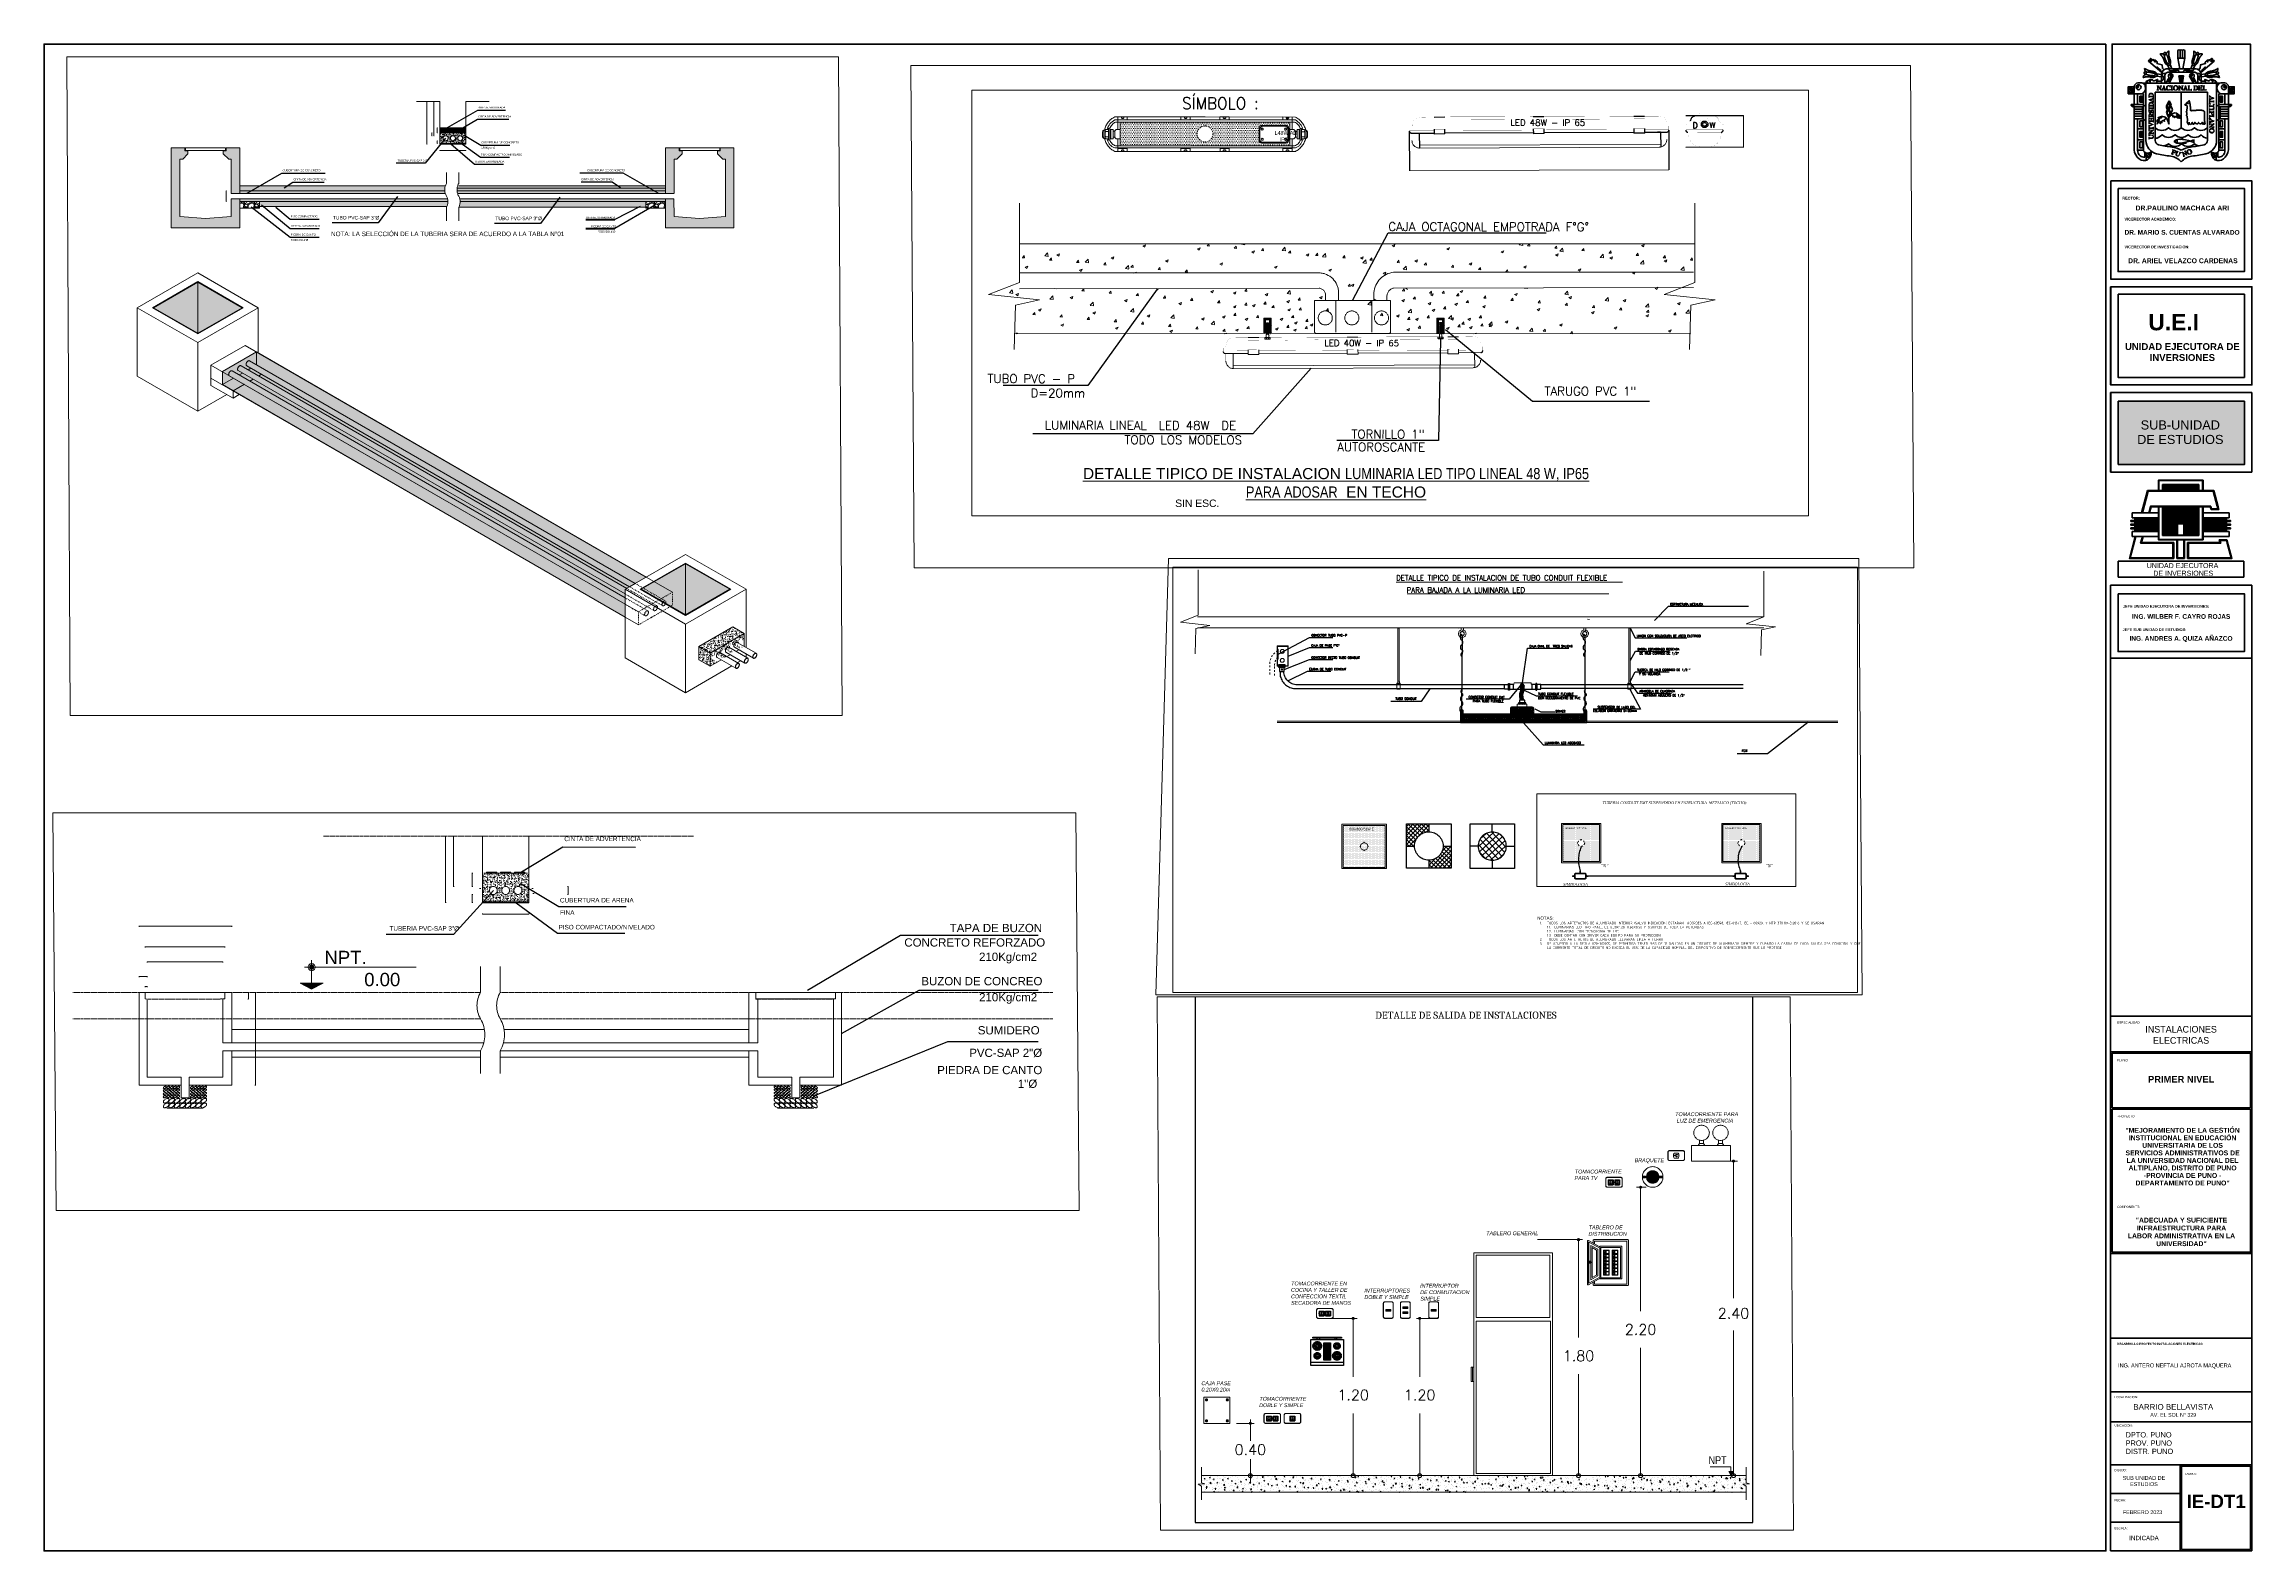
# Paper-space layout 'IE-DETALLES' of a CAD drawing. Header units: inches. Extents: x -41 to 950, y 12 to 688.
# The model-space entities are those that its viewports show. They can reach past a viewport. Long polylines and large blocks are cut down to what shows.
import ezdxf
from ezdxf.lldxf.tags import DXFTag

# ---------------------------------------------------------------- set-up
doc = ezdxf.new("R2010")
doc.units = ezdxf.units.IN
doc.header["$PDMODE"] = 1
for name, pattern in [('01 HJ$0$REF - 01 HJ$0$HIDDEN2', [0.1875, 0.125, -0.0625]), ('CACHE', [0.375, 0.25, -0.125]), ('CONTINUA', [0]), ('DASHED', [0.75, 0.5, -0.25]), ('HIDDEN', [0.375, 0.25, -0.125])]:
    doc.linetypes.add(name, pattern=pattern)
for name, color, linetype, lineweight in [('.', 7, 'Continuous', 0), ('0-ALIMENTADOR', 1, 'Continuous', 0), ('0-Titulo', 7, 'Continuous', 0), ('00 LEYENDA', 3, 'Continuous', 9), ('00_IE_Luminarias', 6, 'Continuous', 30), ('01', 10, 'Continuous', 9), ('03', 8, 'Continuous', 30), ('33', 33, 'Continuous', 0), ('903', 1, 'Continuous', 0), ('ALAMBRADO', 140, 'Continuous', 40), ('ALUMBRADO', 5, 'Continuous', 25), ('ALUMBRADO_CONDUIT', 3, 'CONDUIT1', 30), ('AUXILIAR', 7, 'Continuous', 5), ('CAJAPASE', 1, 'Continuous', 0), ('CANALES', 104, 'Continuous', 15), ('DETALLE2', 1, 'Continuous', 5), ('IE LEYENDA', 21, 'Continuous', 13), ('Luminarias', 6, 'Continuous', 0), ('LUZ_EMERGENCIA', 3, 'Continuous', 30), ('npt', 84, 'Continuous', 13), ('P-TEXTO', 2, 'Continuous', 15), ('Simb_Alumbrado', 140, 'CONTINUA', 30), ('TABLEROS', 240, 'Continuous', 0), ('TEXSAN', 5, 'Continuous', 0), ('texto', 32, 'Continuous', 13), ('TEXTO1', 3, 'Continuous', 0), ('textura de materiales', 8, 'Continuous', 9), ('TEXTURAS', 252, 'Continuous', 0), ('TUBO EMT', 160, 'T.EMT', 30)]:
    doc.layers.add(name, color=color, linetype=linetype, lineweight=lineweight)
for name, color, linetype in [('DETALLE', 3, 'Continuous'), ('Dibujo & Figuras', 7, 'Continuous'), ('Notas - General', 7, 'Continuous'), ('Notas - Textos', 7, 'Continuous'), ('SELLOS', 3, 'Continuous')]:
    doc.layers.add(name, color=color, linetype=linetype)
doc.layers.add('NonPlottable_Dibujo & Figuras', color=7, linetype='Continuous', plot=False)
doc.styles.add('Arial cursiva', font='ariali.ttf')
doc.styles.add('Arial Narrow', font='ARIALN.TTF')
doc.styles.add('ERIKA', font='timesi.ttf')
doc.styles.add('Estilo_Generado_1', font='arialbd.ttf')
doc.styles.add('Estilo_Generado_11', font='MAIAN.TTF')
doc.styles.add('Estilo_Generado_12', font='')
doc.styles.add('Estilo_Generado_13', font='swissko.ttf')
doc.styles.add('Estilo_Generado_3', font='GOTHICB.TTF')
doc.styles.add('Estilo_Generado_4', font='AGENCYB.TTF')
doc.styles.add('MtXpl_Cambria', font='Cambria.ttf')
doc.styles.add('R60-50', font='romans.shx', dxfattribs={"width": 1.2, "height": 0.06})
doc.styles.add('Romans', font='romans.shx')
doc.styles.get("Standard").update_dxf_attribs({"font": 'arial.ttf'})
doc.styles.add('SWIS', font='swisse.ttf')
doc.styles.add('t1', font='arial.ttf')
doc.styles.add('TEXT-0.10', font='arial.ttf', dxfattribs={"height": 0.1})
doc.styles.add('TITULO', font='swissl.ttf')
doc.styles.add('{18b73a54-fa43-428c-adcb-c1c7bbdf2c84}', font='Simplex.shx')
doc.styles.get('Estilo_Generado_12').set_extended_font_data('Swis721 LtEx BT', bold=True)
tags = doc.linetypes.add('CONDUIT1', pattern='A,1,-0.19772,["con",{18b73a54-fa43-428c-adcb-c1c7bbdf2c84},S=0.2,R=0,X=0,Y=-0.065594],-0.593642', length=1.791362).pattern_tags.tags
tags[6] = DXFTag(74, 10)
tags = doc.linetypes.add('PVC1', pattern='A,1,-0.19772,["PVC",{18b73a54-fa43-428c-adcb-c1c7bbdf2c84},S=0.13,R=0,X=0,Y=-0.061851],-0.507647', length=1.705367).pattern_tags.tags
tags[6] = DXFTag(74, 10)
tags = doc.linetypes.add('T.EMT', pattern='A,0.5,-0.007152,["T.EMT",t1,S=0.15,R=0,X=0,Y=-0.072498],-0.667839', length=1.174991).pattern_tags.tags
tags[6] = DXFTag(74, 10)
doc.dimstyles.new('Cota 100', dxfattribs={"dimtxt": 0.12, "dimasz": 0.1, "dimexe": 0.125, "dimexo": 0.0625, "dimgap": 0.001, "dimtad": 0, "dimzin": 4, "dimdsep": 46, "dimtxsty": 'Standard', "dimblk": 'OBLIQUE', "dimcen": 0.09, "dimdle": 0.125, "dimclrd": 256, "dimclre": 256, "dimclrt": 3, "dimadec": 0, "dimazin": 1, "dimtfac": 1, "dimtmove": 2, "dimatfit": 3, "dimfxl": 0.5, "dimfxlon": 1, "dimtolj": 1, "dimtzin": 0, "dimlwd": -1, "dimlwe": -1, "dimarcsym": 0})
doc.dimstyles.new('ELECTRICO', dxfattribs={"dimtxt": 0.06, "dimasz": 0.06, "dimexe": 0.1, "dimexo": 0.2, "dimgap": 0.05, "dimtad": 1, "dimtoh": 1, "dimzin": 4, "dimdsep": 46, "dimtxsty": 'R60-50', "dimcen": 0.09, "dimclrd": 1, "dimclre": 1, "dimclrt": 4, "dimaunit": 1, "dimadec": 0, "dimazin": 0, "dimtfac": 1, "dimtix": 1, "dimtmove": 0, "dimatfit": 1, "dimfxl": 1, "dimtolj": 1, "dimtzin": 0, "dimarcsym": 0})
doc.dimstyles.get("Standard").update_dxf_attribs({"dimtxt": 0.18, "dimasz": 0.18, "dimexe": 0.18, "dimexo": 0.0625, "dimgap": 0.09, "dimtad": 0, "dimtih": 1, "dimtoh": 1, "dimdec": 4, "dimzin": 0, "dimdsep": 46, "dimtxsty": 'Standard', "dimcen": 0.09, "dimadec": 0, "dimazin": 0, "dimtfac": 1, "dimtdec": 4, "dimtofl": 0, "dimtmove": 0, "dimatfit": 3, "dimfxl": 1, "dimtolj": 1, "dimtzin": 0, "dimarcsym": 0})
doc.dimstyles.new('STANDARD$7', dxfattribs={"dimtxt": 2.5, "dimasz": 2, "dimexe": 1.25, "dimexo": 0.625, "dimtad": 1, "dimdec": 4, "dimdsep": 46, "dimlunit": 6, "dimtxsty": 'Standard', "dimcen": 2.5, "dimadec": 0, "dimazin": 0, "dimtfac": 1, "dimtdec": 4, "dimtmove": 0, "dimatfit": 3, "dimfxl": 1, "dimtolj": 1, "dimtzin": 0, "dimarcsym": 0})
pattern_1 = [(45, (-233161.1313, -104226.975), (-3.10182252, 3.10182252), []), (135, (-233161.1313, -104226.975), (-3.10182252, -3.10182252), [])]
pattern_2 = [(50, (-144447.926, -126008.248), (4.77477813, -0.41773876), [0.49927101, -5.49198109]), (355, (-144447.926, -126008.248), (-0.92367551, 5.00730413), [0.39941681, -4.39360018]), (100.4514447, (-144447.528, -126008.283), (3.8511026, 4.58956517), [0.42431507, -4.6674696]), (46.1842, (-144447.926, -126006.9166), (7.104562, -1.10186433), [0.7489065, -8.23797163]), (96.6355576, (-144447.334, -126007.0085), (6.22199482, 6.48465568), [0.63647286, -7.00121073]), (351.184151, (-144447.926, -126006.917), (6.22199482, 6.48465568), [0.59912435, -6.59037028]), (21, (-144447.2602, -126007.2495), (3.97357848, -2.680212525), [0.49927101, -5.49198109]), (326, (-144447.26, -126007.2495), (1.61973549, 4.82728145), [0.39941681, -4.39358487]), (71.451445, (-144446.929, -126007.473), (5.59331395, 2.14706895), [0.42431507, -4.66746156]), (37.5, (-144447.926, -126008.248), (0.08094751, 2.216056667), [0, -4.340329298, 0, -4.46015434, 0, -4.41022724]), (7.5, (-144447.926, -126008.248), (1.75123991, 2.625577774), [0, -2.542953668, 0, -4.240475096, 0, -1.68087906]), (327.5, (-144449.4104, -126008.248), (3.553619588, -0.150141511), [0, -1.664236694, 0, -5.192418485, 0, -6.889939913]), (317.5, (-144450.076, -126008.248), (3.88223652, 0.666388967), [0, -2.1635077, 0, -3.44829843, 0, -4.89285588])]

# ---------------------------------------------------------------- blocks, each defined once
blk = doc.blocks.new('ELEC-01$0$Det-Caja De Paso$0$Slotted Flathead Screw ½ in. -top')
for p, q in [((-0.057, 0.057), (-0.057, 0.437)), ((0.049, 0.057), (0.049, 0.438)), ((-0.057, -0.43), (-0.057, -0.049)), ((0.049, -0.431), (0.049, -0.049))]:
    blk.add_line(p, q)
for points in [[(-0.438, 0.057), (-0.057, 0.057)], [(0.049, 0.057), (0.437, 0.057)], [(-0.438, -0.049), (-0.057, -0.049)], [(0.049, -0.049), (0.437, -0.049)]]:
    blk.add_lwpolyline(points)
for centre, radius, start, end in [((0, 0), 0.441, 97.37663, 172.6227), ((0.052, 0.004), 0.403, 172.4429, 187.5571), ((-0.001, 0.003), 0.351, 81.83569, 99.1811), ((0, 0), 0.441, 7.37734, 83.57709), ((-0.052, 0.004), 0.403, 352.4427, 7.55731), ((0, 0.007), 0.441, 187.3775, 262.62337), ((-0.001, 0.003), 0.351, 260.8189, 278.16431), ((0, 0.007), 0.441, 276.42291, 352.6225)]:
    blk.add_arc(centre, radius, start, end)
blk = doc.blocks.new('caja oval')
at = {"layer": 'Simb_Alumbrado', "lineweight": 13}
blk.add_lwpolyline([(-0.0871, 0.0506, -0.414214), (-0.0971, 0.0606), (-0.0971, 0.082), (-0.1068, 0.082), (-0.1068, 0.0606, -0.414214), (-0.1168, 0.0506), (-0.1671, 0.0506, 0.414214), (-0.1911, 0.0266), (-0.1911, 0.022, -0.414214), (-0.2031, 0.01), (-0.2225, 0.01), (-0.2225, 0.0003), (-0.2028, 0.0003, -0.451917), (-0.1909, -0.0132, 0.451917), (-0.1671, -0.0402), (-0.0353, -0.0402, 0.414214), (-0.0113, -0.0162), (-0.0113, -0.0109, -0.414214), (0.0007, 0.0011), (0.0201, 0.0011), (0.0201, 0.0108), (0.0007, 0.0108, -0.414214), (-0.0113, 0.0228), (-0.0113, 0.0266, 0.414214), (-0.0353, 0.0506), (-0.0871, 0.0506)], format="xyb", dxfattribs=at)
blk.add_lwpolyline([(-0.1671, 0.0404), (-0.0353, 0.0404, -0.414214), (-0.0215, 0.0266), (-0.0215, -0.0162, -0.414214), (-0.0353, -0.03), (-0.1671, -0.03, -0.414214), (-0.1809, -0.0162), (-0.1809, 0.0266, -0.414214)], format="xyb", close=True, dxfattribs=at)
for points in [[(-0.1923, 0.0052), (-0.184, 0.0052)], [(-0.1881, 0.0093), (-0.1881, 0.001)], [(-0.0175, 0.0052), (-0.0091, 0.0052)], [(-0.0133, 0.0093), (-0.0133, 0.001)]]:
    blk.add_lwpolyline(points, dxfattribs=at)
for centre in [(-0.1881, 0.0052), (-0.0133, 0.0052)]:
    blk.add_circle(centre, 0.00419, dxfattribs=at)
blk = doc.blocks.new('*U40')
at = {"layer": 'Luminarias', "linetype": 'DASHED', "lineweight": 0, "ltscale": 0.05}
blk.add_lwpolyline([(0, -1.17), (0, 1.17)], dxfattribs=at)
blk = doc.blocks.new('*U41')
at = {"color": 0, "linetype": 'ByBlock', "lineweight": -2, "transparency": 16777216}
blk.add_blockref('*U40', (0, 12.89), dxfattribs=at)
for p, rotation in [((-12.89, 0), 90), ((12.89, 0), 269.9999999999999), ((0, -12.89), 180)]:
    blk.add_blockref('*U40', p, dxfattribs=dict(at, rotation=rotation))
blk = doc.blocks.new('*U42')
at = {"layer": 'Luminarias', "linetype": 'DASHED', "lineweight": 0, "ltscale": 0.05}
blk.add_lwpolyline([(0, -1.17), (0, 1.17)], dxfattribs=at)
blk = doc.blocks.new('*U43')
at = {"color": 0, "linetype": 'ByBlock', "lineweight": -2, "transparency": 16777216}
blk.add_blockref('*U42', (0, 12.89), dxfattribs=at)
for p, rotation in [((-12.89, 0), 90), ((12.89, 0), 269.9999999999999), ((0, -12.89), 180)]:
    blk.add_blockref('*U42', p, dxfattribs=dict(at, rotation=rotation))
blk = doc.blocks.new('LUMIN_2')
at = {"layer": '.'}
h = blk.add_hatch(dxfattribs=at)
h.set_pattern_fill('ANSI37', color=6, scale=0.017, angle=2)
h.set_pattern_definition([(47, (0.0473, 0.034553), (-0.039475, 0.036811), []), (137, (0.0473, 0.034553), (-0.036811, -0.039475), [])])
h.paths.add_polyline_path([(0.1682, 0, 1), (-0.1682, 0, 1)])
for p, q in [((0, 0.1682), (0, 0.2649)), ((-0.1682, 0), (-0.2649, 0)), ((0.1682, 0), (0.2649, 0)), ((0, -0.1682), (0, -0.2649))]:
    blk.add_line(p, q)
at = {"ltscale": 5}
blk.add_lwpolyline([(-0.2649, 0.2649), (-0.2649, -0.2649), (0.2649, -0.2649), (0.2649, 0.2649)], close=True, dxfattribs=at)
blk.add_circle((0, 0), 0.1682)
blk = doc.blocks.new('RC480B LED42S_840 PSD W60L60')
at = {"layer": '.'}
h = blk.add_hatch(dxfattribs=at)
h.set_pattern_fill('ANSI37', color=4, scale=100, angle=2)
h.paths.add_polyline_path([(2610.8695, 1788.5796), (2610.8695, 1788.687), (2610.5695, 1788.687), (2610.5695, 1788.387), (2610.6769, 1788.387, -0.414214)])
h.paths.add_polyline_path([(2611.1695, 1788.387), (2611.062, 1788.387, -0.414214), (2610.8695, 1788.1944), (2610.8695, 1788.087), (2611.1695, 1788.087)])
h = blk.add_hatch(dxfattribs=at)
h.set_pattern_fill('ANSI37', color=4, scale=0.013, angle=2)
h.paths.add_polyline_path([(2610.8695, 1788.5796), (2610.8695, 1788.687), (2610.5695, 1788.687), (2610.5695, 1788.387), (2610.6769, 1788.387, -0.414214)])
h.paths.add_polyline_path([(2611.1695, 1788.387), (2611.062, 1788.387, -0.414214), (2610.8695, 1788.1944), (2610.8695, 1788.087), (2611.1695, 1788.087)])
at = {"color": 4, "lineweight": 30}
for p, q in [((2610.8695, 1788.687), (2610.8695, 1788.5796)), ((2610.5695, 1788.387), (2610.6769, 1788.387)), ((2611.062, 1788.387), (2611.1695, 1788.387)), ((2610.8695, 1788.1944), (2610.8695, 1788.087))]:
    blk.add_line(p, q, dxfattribs=at)
blk.add_lwpolyline([(2610.5695, 1788.687), (2611.1695, 1788.687), (2611.1695, 1788.087), (2610.5695, 1788.087)], close=True, dxfattribs=at)
blk.add_circle((2610.8695, 1788.387), 0.1926, dxfattribs=at)
blk = doc.blocks.new('*U38')
at = {"layer": 'Luminarias', "linetype": 'DASHED', "lineweight": 0, "ltscale": 0.05}
blk.add_lwpolyline([(0, -0.005), (0, 0.005)], dxfattribs=at)
blk = doc.blocks.new('*U39')
at = {"color": 0, "linetype": 'ByBlock', "lineweight": -2, "transparency": 16777216}
blk.add_blockref('*U38', (0, 0.055), dxfattribs=at)
for p, rotation in [((-0.055, 0), 90), ((0.055, 0), 270), ((0, -0.055), 180)]:
    blk.add_blockref('*U38', p, dxfattribs=dict(at, rotation=rotation))
blk = doc.blocks.new('PANEL LED 50W')
at = {"layer": 'Luminarias'}
h = blk.add_hatch(dxfattribs=at)
h.set_pattern_fill('DOTS', color=4, scale=0.01)
h.paths.add_polyline_path([(-0.283, -0.283), (0.283, -0.283), (0.283, 0.283), (-0.283, 0.283)])
h.paths.add_polyline_path([(-0.2109, 0.2093), (0.2141, 0.2093), (0.2141, 0.2603), (-0.2109, 0.2603)], flags=24)
at = {"layer": 'Luminarias', "color": 4, "lineweight": 0}
for points in [[(-0.3, 0.3), (0.3, 0.3), (0.3, -0.3), (-0.3, -0.3)], [(-0.283, -0.283), (0.283, -0.283), (0.283, 0.283), (-0.283, 0.283)]]:
    blk.add_lwpolyline(points, close=True, dxfattribs=at)
at = {"layer": 'Luminarias', "color": 4}
blk.add_lwpolyline([(-0.3, 0.3), (0.3, 0.3), (0.3, -0.3), (-0.3, -0.3)], close=True, dxfattribs=at)
at = {"layer": 'Luminarias', "color": 4, "linetype": 'DASHED', "lineweight": 0, "ltscale": 0.01}
blk.add_circle((0, 0), 0.05, dxfattribs=at)
at = {"color": 4}
blk.add_blockref('*U39', (0, 0), dxfattribs=at)
at = {"layer": 'Luminarias', "color": 4, "insert": (-0.2024, 0.2518), "char_height": 0.034, "width": 0.420868, "attachment_point": 1}
blk.add_mtext('{\\Ftxt|c0;600x600 51W E}', dxfattribs=at)
blk = doc.blocks.new('*D45')
at = {"layer": 'AUXILIAR', "color": 1, "lineweight": -2, "transparency": 16777216}
for p, q in [((4840.86, 4964.58), (4841.17, 4875.55)), ((4258.43, 4962.57), (4258.74, 4873.53))]:
    blk.add_line(p, q, dxfattribs=at)
at = {"layer": 'AUXILIAR', "color": 1, "lineweight": 0, "transparency": 16777216}
blk.add_line((4258.78, 4873.63), (4841.13, 4875.65), dxfattribs=at)
at = {"layer": 'AUXILIAR', "color": 1, "transparency": 16777216}
for points in [[(4841.13, 4875.65), (4841.13, 4875.64), (4841.17, 4875.65)], [(4258.78, 4873.64), (4258.78, 4873.63), (4258.74, 4873.63)]]:
    blk.add_solid(points, dxfattribs=at)
at = {"layer": 'Defpoints', "color": 0, "transparency": 16777216}
for p in [(4840.86, 4964.78), (4258.43, 4962.77), (4841.17, 4875.65)]:
    blk.add_point(p, dxfattribs=at)
at = {"layer": 'AUXILIAR', "color": 4, "lineweight": 0, "transparency": 16777216, "insert": (4549.89, 4874.7), "char_height": 0.06, "attachment_point": 5, "rotation": 0.198, "style": 'R60-50'}
blk.add_mtext('\\A1;{\\H0.4x;582.43}', dxfattribs=at)
blk = doc.blocks.new('*D44')
at = {"layer": 'AUXILIAR', "color": 1, "lineweight": -2, "transparency": 16777216}
for p, q in [((4878.84, 4997.29), (5008.52, 4997.74)), ((4879.09, 4926.74), (5008.76, 4927.19))]:
    blk.add_line(p, q, dxfattribs=at)
at = {"layer": 'AUXILIAR', "color": 1, "lineweight": 0, "transparency": 16777216}
blk.add_line((5008.42, 4997.7), (5008.66, 4927.23), dxfattribs=at)
at = {"layer": 'AUXILIAR', "color": 1, "transparency": 16777216}
for points in [[(5008.42, 4997.7), (5008.41, 4997.7), (5008.42, 4997.74)], [(5008.67, 4927.23), (5008.65, 4927.23), (5008.66, 4927.19)]]:
    blk.add_solid(points, dxfattribs=at)
at = {"layer": 'Defpoints', "color": 0, "transparency": 16777216}
for p in [(4878.64, 4997.29), (4878.89, 4926.74), (5008.66, 4927.19)]:
    blk.add_point(p, dxfattribs=at)
at = {"layer": 'AUXILIAR', "color": 4, "lineweight": 0, "transparency": 16777216, "insert": (5008.6, 4962.46), "char_height": 0.06, "attachment_point": 5, "rotation": 270.198, "style": 'R60-50'}
blk.add_mtext('\\A1;{\\H0.4x;70.55}', dxfattribs=at)
blk = doc.blocks.new('A$C63C62BEA')
at = {"layer": 'CAJAPASE', "color": 1, "linetype": 'Continuous'}
for p, q in [((0, 1.1638), (2.6608, 1.1638)), ((0, 1.1638), (0, 0.054)), ((0.738, 1.1638), (0.738, 0.054)), ((2.0048, 0.054), (2.0048, 1.1638)), ((2.6608, 0.054), (2.6608, 1.1638)), ((0.054, 0), (2.6068, 0))]:
    blk.add_line(p, q, dxfattribs=at)
at = {"layer": 'CAJAPASE', "color": 1, "linetype": 'HIDDEN', "ltscale": 0.5}
for centre in [(0.3749, 0.547), (1.3042, 0.547), (2.3429, 0.547)]:
    blk.add_circle(centre, 0.246, dxfattribs=at)
at = {"layer": 'CAJAPASE', "color": 1, "linetype": 'Continuous'}
for centre, start, end in [((0.0562, 0.0562), 182.20503, 267.79497), ((2.6046, 0.0562), 272.20503, 357.79497)]:
    blk.add_arc(centre, 0.0562, start, end, dxfattribs=at)
blk = doc.blocks.new('t')
h = blk.add_hatch(color=2)
h.dxf.hatch_style = 1
h.paths.add_polyline_path([(0, 0), (-0.0655, 0, -0.267599), (-0.041, -0.0153, -0.12516)])
h.paths.add_polyline_path([(0.0655, 0), (0, 0, -0.12516), (0.041, -0.0153, -0.267599)])
h.paths.add_polyline_path([(0.041, -0.039, -0.12516), (0, -0.0543), (0.0655, -0.0543, -0.267599)])
h.paths.add_polyline_path([(-0.041, -0.039, -0.267599), (-0.0655, -0.0543), (0, -0.0543, -0.12516)])
at = {"color": 2, "linetype": 'Continuous'}
for p, q in [((-0.041, 0.4558), (0.0256, 0.4712)), ((-0.041, 0.4558), (-0.0256, 0.4712)), ((-0.0256, 0.4405), (-0.041, 0.4558)), ((0.0256, 0.4405), (-0.041, 0.4251)), ((-0.041, 0.4251), (-0.0256, 0.4405)), ((0.0256, 0.4712), (-0.0256, 0.4712)), ((0.041, 0.4558), (-0.0256, 0.4405)), ((0.041, 0.4558), (0.0256, 0.4712)), ((0.0256, 0.4405), (0.041, 0.4558)), ((0.041, 0.4251), (0.0256, 0.4405)), ((-0.0256, 0.4098), (-0.041, 0.4251)), ((0.0256, 0.4098), (-0.041, 0.3944)), ((-0.041, 0.3944), (-0.0256, 0.4098)), ((-0.0256, 0.379), (-0.041, 0.3944)), ((0.0256, 0.379), (-0.041, 0.3637)), ((-0.041, 0.3637), (-0.0256, 0.379)), ((0.041, 0.4251), (-0.0256, 0.4098)), ((0.041, 0.3944), (-0.0256, 0.379)), ((0.0256, 0.4098), (0.041, 0.4251)), ((0.041, 0.3944), (0.0256, 0.4098)), ((0.0256, 0.379), (0.041, 0.3944)), ((0.041, 0.3637), (0.0256, 0.379)), ((-0.0256, 0.3483), (-0.041, 0.3637)), ((0.0256, 0.3483), (-0.041, 0.333)), ((-0.041, 0.333), (-0.0256, 0.3483)), ((-0.0256, 0.3176), (-0.041, 0.333)), ((0.041, 0.3637), (-0.0256, 0.3483)), ((0.041, 0.333), (-0.0256, 0.3176)), ((0.0256, 0.3483), (0.041, 0.3637)), ((0.041, 0.333), (0.0256, 0.3483)), ((0.0256, 0.3176), (0.041, 0.333)), ((0.0256, 0.3176), (-0.041, 0.3023)), ((-0.041, 0.3023), (-0.0256, 0.3176)), ((-0.0256, 0.2869), (-0.041, 0.3023)), ((0.0256, 0.2869), (-0.041, 0.2715)), ((-0.041, 0.2715), (-0.0256, 0.2869)), ((-0.0256, 0.2562), (-0.041, 0.2715)), ((-0.0127, 0.29), (-0.0256, 0.2869)), ((0.041, 0.2715), (-0.0256, 0.2562)), ((0.041, 0.3023), (-0.0127, 0.29)), ((0.041, 0.3023), (0.0256, 0.3176)), ((0.0256, 0.2869), (0.041, 0.3023)), ((0.041, 0.2715), (0.0256, 0.2869)), ((0.0256, 0.2562), (0.041, 0.2715)), ((0.0256, 0.2562), (-0.041, 0.2408)), ((-0.041, 0.2408), (-0.0256, 0.2562)), ((-0.0256, 0.2255), (-0.041, 0.2408)), ((0.0256, 0.2255), (-0.041, 0.2101)), ((-0.041, 0.2101), (-0.0256, 0.2255)), ((0.041, 0.2408), (-0.0256, 0.2255)), ((0.041, 0.2408), (0.0256, 0.2562)), ((0.0256, 0.2255), (0.041, 0.2408)), ((0.041, 0.2101), (0.0256, 0.2255)), ((-0.0256, 0.1948), (-0.041, 0.2101)), ((0.0256, 0.1948), (-0.041, 0.1794)), ((-0.041, 0.1794), (-0.0256, 0.1948)), ((-0.0256, 0.164), (-0.041, 0.1794)), ((-0.041, 0.1487), (0.0256, 0.164)), ((-0.041, 0.1487), (-0.0256, 0.164)), ((0.041, 0.2101), (-0.0256, 0.1948)), ((-0.0256, 0.164), (0.041, 0.1794)), ((0.0256, 0.1948), (0.041, 0.2101)), ((0.041, 0.1794), (0.0256, 0.1948)), ((0.0256, 0.164), (0.041, 0.1794)), ((0.041, 0.1487), (0.0256, 0.164)), ((-0.0256, 0.1333), (-0.041, 0.1487)), ((-0.041, 0.118), (0.0256, 0.1333)), ((-0.041, 0.118), (-0.0256, 0.1333)), ((-0.0256, 0.1026), (-0.041, 0.118)), ((0.041, 0.1487), (-0.0256, 0.1333)), ((-0.0256, 0.1026), (0.041, 0.118)), ((0.0256, 0.1333), (0.041, 0.1487)), ((0.041, 0.118), (0.0256, 0.1333)), ((0.0256, 0.1026), (0.041, 0.118)), ((-0.041, 0.0873), (-0.0256, 0.1026)), ((0.0256, 0.1026), (-0.041, 0.0873)), ((-0.041, 0), (-0.041, 0.0873)), ((0.041, 0.0873), (0.0256, 0.1026)), ((0.041, 0), (0.041, 0.0873)), ((-0.087, -0.045), (-0.087, -0.0092)), ((-0.0778, 0), (0.0778, 0)), ((-0.041, -0.039), (-0.041, -0.0153)), ((0.041, -0.039), (0.041, -0.0153)), ((0.087, -0.045), (0.087, -0.0092)), ((-0.0778, -0.0543), (0.0778, -0.0543))]:
    blk.add_line(p, q, dxfattribs=at)
for centre, radius, start, end in [((-0.0778, -0.0092), 0.00921, 90, 180), ((-0.0778, -0.045), 0.00921, 180, 270), ((-0.0665, -0.029), 0.029, 28.173, 88.0982), ((-0.0665, -0.0253), 0.029, 271.9018, 331.827), ((0.0096, -0.0882), 0.0887, 96.1882, 124.7243), ((0.0096, 0.0339), 0.0887, 235.2757, 263.8118), ((-0.0096, -0.0882), 0.0887, 55.2757, 83.8118), ((-0.0096, 0.0339), 0.0887, 276.1882, 304.7243), ((0.0665, -0.029), 0.029, 91.9018, 151.827), ((0.0665, -0.0253), 0.029, 208.173, 268.0982), ((0.0778, -0.0092), 0.00921, 0, 90), ((0.0778, -0.045), 0.00921, 270, 0)]:
    blk.add_arc(centre, radius, start, end, dxfattribs=at)
blk = doc.blocks.new('luminaria 40w  - IP65')
at = {"color": 6, "lineweight": 0}
for p, q in [((-0.02477, -0.0001), (0.02477, 0.0001)), ((0.44063, 0.00172), (0.49017, 0.00191)), ((-0.48295, -0.00188), (-0.43341, -0.00169)), ((-0.48273, -0.05841), (-0.48264, -0.08047)), ((-0.4331, -0.08028), (-0.43319, -0.05821)), ((-0.02455, -0.05682), (-0.02446, -0.07889)), ((0.02508, -0.0787), (0.02499, -0.05663)), ((0.44085, -0.0552), (0.44094, -0.07727)), ((0.49048, -0.07707), (0.49039, -0.05501)), ((-0.58781, -0.07626), (-0.48266, -0.07585)), ((-0.55183, -0.07612), (-0.53751, -0.07607)), ((-0.55183, -0.07612), (-0.55156, -0.14569)), ((-0.43312, -0.07565), (-0.02448, -0.07406)), ((0.02506, -0.07387), (0.44092, -0.07225)), ((0.49046, -0.07206), (0.5927, -0.07166)), ((0.56391, -0.07178), (0.54959, -0.07183)), ((0.56391, -0.07178), (0.56459, -0.14059)), ((-0.4331, -0.08027), (-0.48264, -0.08046)), ((-0.4331, -0.08028), (-0.48264, -0.08047)), ((0.02508, -0.07868), (-0.02447, -0.07888)), ((0.02508, -0.0787), (-0.02446, -0.07889)), ((0.49048, -0.07706), (0.44094, -0.07725)), ((0.49048, -0.07707), (0.44094, -0.07727))]:
    blk.add_line(p, q, dxfattribs=at)
for points, const_width in [([(0.40639, 0.01621), (0.40594, 0.01621), (0.40549, 0.01619), (0.40505, 0.01615), (0.40462, 0.01611), (0.4042, 0.01606), (0.40379, 0.01599), (0.40338, 0.01591), (0.40299, 0.01582), (0.4026, 0.01572), (0.40222, 0.01561), (0.40184, 0.01549), (0.40148, 0.01535), (0.40112, 0.0152), (0.40078, 0.01504), (0.40044, 0.01487), (0.4001, 0.01469), (0.39978, 0.0145), (0.39947, 0.01429), (0.39916, 0.01407), (0.39886, 0.01384), (0.39857, 0.0136), (0.39829, 0.01335), (0.39801, 0.01308), (0.39775, 0.01281), (0.39749, 0.01252), (0.39724, 0.01222), (0.397, 0.01191), (0.39676, 0.01159), (0.39654, 0.01125), (0.39632, 0.01091), (0.39611, 0.01055), (0.39591, 0.01018), (0.39572, 0.0098), (0.39553, 0.0094), (0.39536, 0.009), (0.39519, 0.00858), (0.39503, 0.00816), (0.39488, 0.00772), (0.39474, 0.00726), (0.3946, 0.0068), (0.39447, 0.00633), (0.39435, 0.00584), (0.39424, 0.00534), (0.39414, 0.00483), (0.39405, 0.00431), (0.39396, 0.00378), (0.39388, 0.00323), (0.39381, 0.00268), (0.39375, 0.00211), (0.3937, 0.00153)], 0.0000376), ([(0.41899, 0.00163), (0.41899, 0.00225), (0.41897, 0.00285), (0.41894, 0.00344), (0.4189, 0.00402), (0.41886, 0.00459), (0.4188, 0.00514), (0.41873, 0.00568), (0.41866, 0.0062), (0.41857, 0.00671), (0.41847, 0.00721), (0.41836, 0.0077), (0.41825, 0.00817), (0.41812, 0.00863), (0.41798, 0.00907), (0.41783, 0.0095), (0.41768, 0.00992), (0.41751, 0.01032), (0.41733, 0.01072), (0.41715, 0.01109), (0.41695, 0.01146), (0.41674, 0.01181), (0.41652, 0.01215), (0.4163, 0.01247), (0.41606, 0.01279), (0.41581, 0.01308), (0.41556, 0.01337), (0.41529, 0.01364), (0.41501, 0.0139), (0.41472, 0.01414), (0.41443, 0.01438), (0.41412, 0.0146), (0.4138, 0.0148), (0.41348, 0.01499), (0.41314, 0.01517), (0.41279, 0.01534), (0.41244, 0.01549), (0.41207, 0.01563), (0.41169, 0.01575), (0.41131, 0.01586), (0.41091, 0.01596), (0.4105, 0.01605), (0.41009, 0.01612), (0.40966, 0.01618), (0.40922, 0.01622), (0.40877, 0.01625), (0.40832, 0.01627), (0.40785, 0.01628), (0.40737, 0.01627), (0.40689, 0.01625), (0.40639, 0.01621)], 0.0000377), ([(-0.39357, 0.0131), (-0.39403, 0.01309), (-0.39447, 0.01307), (-0.39491, 0.01304), (-0.39534, 0.013), (-0.39576, 0.01294), (-0.39618, 0.01288), (-0.39658, 0.0128), (-0.39698, 0.01271), (-0.39737, 0.01261), (-0.39775, 0.0125), (-0.39812, 0.01237), (-0.39848, 0.01223), (-0.39884, 0.01209), (-0.39919, 0.01193), (-0.39953, 0.01176), (-0.39986, 0.01157), (-0.40018, 0.01138), (-0.4005, 0.01117), (-0.40081, 0.01096), (-0.4011, 0.01073), (-0.40139, 0.01048), (-0.40168, 0.01023), (-0.40195, 0.00997), (-0.40222, 0.00969), (-0.40248, 0.0094), (-0.40273, 0.0091), (-0.40297, 0.00879), (-0.4032, 0.00847), (-0.40343, 0.00814), (-0.40364, 0.00779), (-0.40385, 0.00743), (-0.40405, 0.00706), (-0.40424, 0.00668), (-0.40443, 0.00629), (-0.40461, 0.00588), (-0.40477, 0.00547), (-0.40493, 0.00504), (-0.40508, 0.0046), (-0.40523, 0.00415), (-0.40536, 0.00369), (-0.40549, 0.00321), (-0.40561, 0.00272), (-0.40572, 0.00223), (-0.40582, 0.00172), (-0.40592, 0.0012), (-0.406, 0.00066), (-0.40608, 0.00012), (-0.40615, -0.00044), (-0.40621, -0.00101), (-0.40627, -0.00159)], 0.0000376), ([(-0.38097, -0.00149), (-0.38098, -0.00087), (-0.38099, -0.00026), (-0.38102, 0.00033), (-0.38106, 0.00091), (-0.38111, 0.00147), (-0.38116, 0.00202), (-0.38123, 0.00256), (-0.38131, 0.00308), (-0.3814, 0.0036), (-0.38149, 0.00409), (-0.3816, 0.00458), (-0.38172, 0.00505), (-0.38184, 0.00551), (-0.38198, 0.00595), (-0.38213, 0.00639), (-0.38229, 0.0068), (-0.38245, 0.00721), (-0.38263, 0.0076), (-0.38282, 0.00798), (-0.38301, 0.00834), (-0.38322, 0.0087), (-0.38344, 0.00903), (-0.38367, 0.00936), (-0.3839, 0.00967), (-0.38415, 0.00997), (-0.38441, 0.01025), (-0.38467, 0.01053), (-0.38495, 0.01078), (-0.38524, 0.01103), (-0.38554, 0.01126), (-0.38584, 0.01148), (-0.38616, 0.01168), (-0.38649, 0.01188), (-0.38682, 0.01205), (-0.38717, 0.01222), (-0.38753, 0.01237), (-0.38789, 0.01251), (-0.38827, 0.01263), (-0.38866, 0.01275), (-0.38905, 0.01284), (-0.38946, 0.01293), (-0.38988, 0.013), (-0.39031, 0.01306), (-0.39074, 0.01311), (-0.39119, 0.01314), (-0.39165, 0.01316), (-0.39211, 0.01316), (-0.39259, 0.01315), (-0.39308, 0.01313), (-0.39357, 0.0131)], 0.0000377), ([(-0.54046, -0.00211), (0.5556, 0.00248)], 0.00106), ([(0.59427, -0.03556), (0.59424, -0.0339), (0.59418, -0.03228), (0.59408, -0.0307), (0.59393, -0.02915), (0.59375, -0.02764), (0.59353, -0.02617), (0.59327, -0.02474), (0.59298, -0.02334), (0.59264, -0.02198), (0.59227, -0.02065), (0.59185, -0.01936), (0.5914, -0.01811), (0.59091, -0.0169), (0.59038, -0.01572), (0.58981, -0.01458), (0.58921, -0.01348), (0.58856, -0.01241), (0.58787, -0.01138), (0.58715, -0.01039), (0.58639, -0.00943), (0.58559, -0.00851), (0.58475, -0.00763), (0.58387, -0.00678), (0.58295, -0.00597), (0.582, -0.0052), (0.581, -0.00447), (0.57997, -0.00377), (0.5789, -0.00311), (0.57778, -0.00248), (0.57664, -0.00189), (0.57545, -0.00134), (0.57422, -0.00083), (0.57295, -0.00035), (0.57165, 0.00009), (0.57031, 0.00049), (0.56892, 0.00086), (0.5675, 0.00119), (0.56604, 0.00148), (0.56454, 0.00174), (0.56301, 0.00196), (0.56143, 0.00214), (0.55982, 0.00228), (0.55816, 0.00239), (0.55647, 0.00246), (0.55474, 0.0025), (0.55297, 0.0025), (0.55116, 0.00246), (0.54931, 0.00238), (0.54743, 0.00227), (0.5455, 0.00212)], 0.000122), ([(0.55646, 0.004), (0.56267, 0.00403)], 0.000622), ([(-0.54046, -0.00211), (-0.54224, -0.00213), (-0.54399, -0.00219), (-0.5457, -0.00228), (-0.54737, -0.0024), (-0.54901, -0.00256), (-0.55061, -0.00275), (-0.55218, -0.00298), (-0.55371, -0.00323), (-0.5552, -0.00352), (-0.55666, -0.00385), (-0.55808, -0.00421), (-0.55946, -0.0046), (-0.5608, -0.00502), (-0.56211, -0.00548), (-0.56339, -0.00597), (-0.56462, -0.00649), (-0.56582, -0.00705), (-0.56699, -0.00764), (-0.56812, -0.00827), (-0.56921, -0.00892), (-0.57026, -0.00962), (-0.57128, -0.01034), (-0.57226, -0.0111), (-0.5732, -0.01189), (-0.57411, -0.01271), (-0.57498, -0.01357), (-0.57582, -0.01446), (-0.57662, -0.01539), (-0.57738, -0.01635), (-0.57811, -0.01734), (-0.5788, -0.01836), (-0.57945, -0.01942), (-0.58006, -0.02051), (-0.58064, -0.02164), (-0.58119, -0.0228), (-0.58169, -0.02399), (-0.58216, -0.02521), (-0.5826, -0.02647), (-0.583, -0.02776), (-0.58336, -0.02909), (-0.58368, -0.03045), (-0.58397, -0.03184), (-0.58422, -0.03326), (-0.58443, -0.03472), (-0.58461, -0.03622), (-0.58475, -0.03774), (-0.58486, -0.0393), (-0.58493, -0.04089), (-0.58496, -0.04252), (-0.58496, -0.04418)], 0.000122), ([(-0.54046, -0.00211), (-0.40627, -0.00159)], 0.00106), ([(-0.40627, -0.00159), (-0.48295, -0.00188)], 0.00106), ([(-0.4829, -0.01426), (-0.43335, -0.01407)], 0.00106), ([(-0.31282, -0.0136), (-0.15771, -0.013)], 0.00106), ([(0.15628, -0.01177), (0.31138, -0.01117)], 0.00106), ([(0.44068, -0.01067), (0.49022, -0.01047)], 0.00106), ([(-0.58499, -0.03672), (-0.58499, -0.03711), (-0.585, -0.03749), (-0.58503, -0.03786), (-0.58506, -0.03823), (-0.58511, -0.0386), (-0.58516, -0.03896), (-0.58523, -0.03932), (-0.58531, -0.03967), (-0.58539, -0.04002), (-0.58549, -0.04036), (-0.5856, -0.0407), (-0.58572, -0.04103), (-0.58584, -0.04136), (-0.58598, -0.04169), (-0.58613, -0.042), (-0.58629, -0.04232), (-0.58646, -0.04263), (-0.58664, -0.04293), (-0.58683, -0.04323), (-0.58704, -0.04353), (-0.58725, -0.04382), (-0.58747, -0.04411), (-0.5877, -0.04439), (-0.58794, -0.04467), (-0.5882, -0.04494), (-0.58846, -0.0452), (-0.58874, -0.04547), (-0.58902, -0.04573), (-0.58931, -0.04598), (-0.58962, -0.04623), (-0.58994, -0.04647), (-0.59026, -0.04671), (-0.5906, -0.04695), (-0.59094, -0.04718), (-0.5913, -0.0474), (-0.59167, -0.04762), (-0.59205, -0.04784), (-0.59244, -0.04805), (-0.59284, -0.04825), (-0.59324, -0.04846), (-0.59366, -0.04865), (-0.59409, -0.04885), (-0.59453, -0.04903), (-0.59499, -0.04922), (-0.59545, -0.04939), (-0.59592, -0.04957), (-0.5964, -0.04974), (-0.59689, -0.0499), (-0.5974, -0.05006), (-0.59791, -0.05021)], 0.0000352), ([(-0.58499, -0.03672), (-0.58496, -0.04418)], 0.000745), ([(-0.48271, -0.06373), (-0.59785, -0.06418), (-0.59791, -0.05021)], 0.00106), ([(-0.48274, -0.05841), (-0.4332, -0.05821)], 0.00106), ([(-0.02456, -0.05682), (0.02498, -0.05663)], 0.00106), ([(0.02501, -0.06171), (0.44087, -0.06013)], 0.00106), ([(0.44084, -0.0552), (0.49038, -0.05501)], 0.00106), ([(-0.59785, -0.06418), (-0.59785, -0.06629)], 0.000211), ([(-0.43317, -0.06354), (-0.02453, -0.06194)], 0.00106), ([(-0.58555, -0.11082), (-0.58569, -0.07626), (-0.48266, -0.07585)], 0.00106), ([(-0.43312, -0.07566), (-0.02448, -0.07407)], 0.00106), ([(0.02506, -0.07388), (0.44092, -0.07226)], 0.00106), ([(0.44093, -0.07727), (0.49047, -0.07707)], 0.00106), ([(0.49046, -0.07206), (0.59207, -0.07167), (0.59221, -0.10623)], 0.00106), ([(-0.58567, -0.08179), (-0.58564, -0.088)], 0.000622), ([(-0.48265, -0.08047), (-0.43311, -0.08028)], 0.00106), ([(-0.02447, -0.07889), (0.02507, -0.0787)], 0.00106), ([(0.59209, -0.0772), (0.59212, -0.08342)], 0.000622)]:
    blk.add_lwpolyline(points, dxfattribs=dict(at, const_width=const_width))
at = {"color": 217, "true_color": 0x93278f}
for points, const_width in [([(0.60207, -0.04357), (0.60176, -0.04356), (0.60146, -0.04355), (0.60117, -0.04354), (0.60088, -0.04352), (0.60059, -0.04349), (0.60032, -0.04346), (0.60005, -0.04342), (0.59978, -0.04337), (0.59952, -0.04331), (0.59927, -0.04325), (0.59903, -0.04319), (0.59879, -0.04311), (0.59855, -0.04304), (0.59833, -0.04295), (0.59811, -0.04286), (0.59789, -0.04276), (0.59768, -0.04265), (0.59748, -0.04254), (0.59728, -0.04242), (0.59709, -0.0423), (0.59691, -0.04217), (0.59673, -0.04203), (0.59656, -0.04189), (0.59639, -0.04174), (0.59624, -0.04158), (0.59608, -0.04142), (0.59594, -0.04125), (0.5958, -0.04107), (0.59566, -0.04089), (0.59553, -0.0407), (0.59541, -0.0405), (0.5953, -0.0403), (0.59519, -0.04009), (0.59508, -0.03988), (0.59499, -0.03965), (0.59489, -0.03943), (0.59481, -0.03919), (0.59473, -0.03895), (0.59466, -0.0387), (0.59459, -0.03845), (0.59453, -0.03819), (0.59448, -0.03792), (0.59443, -0.03765), (0.59439, -0.03737), (0.59435, -0.03709), (0.59432, -0.03679), (0.5943, -0.03649), (0.59428, -0.03619), (0.59427, -0.03588), (0.59427, -0.03556)], 0.0000223), ([(0.60207, -0.04357), (0.60213, -0.0595)], 0.00106), ([(0.49041, -0.05992), (0.60213, -0.0595)], 0.00106), ([(0.60214, -0.06214), (0.60213, -0.0595)], 0.000264)]:
    blk.add_lwpolyline(points, dxfattribs=dict(at, const_width=const_width))
at = {"color": 6, "lineweight": 0}
for centre, radius, start, end in [((-0.58784, -0.06625), 0.01, 180.20597, 270.23662), ((0.55723, -0.1064), 0.03498, 270.18808, 0.27169), ((-0.55059, -0.11071), 0.03497, 180.17862, 270.27112)]:
    blk.add_arc(centre, radius, start, end, dxfattribs=at)
at = {"color": 217, "true_color": 0x93278f}
blk.add_arc((0.59266, -0.06219), 0.00948, 270.19967, 0.26892, dxfattribs=at)
at = {"layer": 'ALAMBRADO', "color": 6, "lineweight": 0}
for p, q in [((0.56075, 0.01489), (0.57133, 0.01895)), ((0.56983, 0.01489), (0.57122, 0.01902)), ((-0.38048, 0.01484), (-0.38008, 0.01532)), ((-0.38036, 0.01484), (-0.38037, 0.01489)), ((0.41936, 0.01479), (0.41977, 0.01527)), ((0.41948, 0.01479), (0.41947, 0.01485))]:
    blk.add_line(p, q, dxfattribs=at)
at = {"layer": 'AUXILIAR', "color": 6, "lineweight": 0}
for points in [[(-0.55161, -0.13278), (0.56451, -0.12852)], [(-0.55042, -0.14568), (0.55734, -0.14138)]]:
    blk.add_lwpolyline(points, dxfattribs=at)
at = {"layer": 'TABLEROS', "color": 6, "lineweight": 0, "style": 'Romans'}
blk.add_text('LED 40W - IP 65', height=0.0288, rotation=359.89, dxfattribs=at).set_placement((-0.13083, -0.04173))
blk = doc.blocks.new('*D164')
at = {"layer": 'CANALES', "transparency": 16777216}
for p, q in [((6281.14, 3283.08), (6280.52, 3283.08)), ((6280.64, 3283.03), (6280.64, 3280.65)), ((6280.64, 3278.13), (6280.64, 3280.52)), ((6281.14, 3278.08), (6280.52, 3278.08))]:
    blk.add_line(p, q, dxfattribs=at)
for points in [[(6280.64, 3283.03), (6280.65, 3283.03), (6280.64, 3283.08)], [(6280.64, 3278.13), (6280.65, 3278.13), (6280.64, 3278.08)]]:
    blk.add_solid(points, dxfattribs=at)
at = {"layer": 'Defpoints', "color": 0, "transparency": 16777216}
for p in [(6280.64, 3283.08), (6304.2, 3283.08), (6304.2, 3278.08)]:
    blk.add_point(p, dxfattribs=at)
at = {"layer": 'CANALES', "color": 3, "transparency": 16777216, "insert": (6280.64, 3280.58), "char_height": 0.05, "attachment_point": 5, "rotation": 90}
blk.add_mtext('\\A1;5.00', dxfattribs=at)
blk = doc.blocks.new('*D165')
at = {"layer": 'CANALES', "transparency": 16777216}
for p, q in [((6281.14, 3278.08), (6280.52, 3278.08)), ((6280.64, 3269.41), (6280.64, 3278.03)), ((6281.14, 3269.36), (6280.52, 3269.36))]:
    blk.add_line(p, q, dxfattribs=at)
for points in [[(6280.64, 3278.03), (6280.65, 3278.03), (6280.64, 3278.08)], [(6280.64, 3269.41), (6280.65, 3269.41), (6280.64, 3269.36)]]:
    blk.add_solid(points, dxfattribs=at)
at = {"layer": 'Defpoints', "color": 0, "transparency": 16777216}
for p in [(6280.64, 3278.08), (6304.2, 3278.08), (6304.2, 3269.36)]:
    blk.add_point(p, dxfattribs=at)
at = {"layer": 'CANALES', "color": 3, "transparency": 16777216, "insert": (6272.04, 3273.72), "char_height": 0.05, "attachment_point": 5, "rotation": 90}
blk.add_mtext('\\A1;8.73', dxfattribs=at)
blk = doc.blocks.new('*D166')
at = {"layer": 'CANALES', "transparency": 16777216}
for p, q in [((6281.14, 3269.36), (6280.52, 3269.36)), ((6280.64, 3264.47), (6280.64, 3269.31)), ((6281.14, 3264.42), (6280.52, 3264.42))]:
    blk.add_line(p, q, dxfattribs=at)
for points in [[(6280.64, 3269.31), (6280.65, 3269.31), (6280.64, 3269.36)], [(6280.64, 3264.47), (6280.65, 3264.47), (6280.64, 3264.42)]]:
    blk.add_solid(points, dxfattribs=at)
at = {"layer": 'Defpoints', "color": 0, "transparency": 16777216}
for p in [(6280.64, 3269.36), (6304.2, 3269.36), (6304.21, 3264.42)]:
    blk.add_point(p, dxfattribs=at)
at = {"layer": 'CANALES', "color": 3, "transparency": 16777216, "insert": (6265.73, 3265.06), "char_height": 0.05, "attachment_point": 5, "rotation": 90}
blk.add_mtext('\\A1;4.94', dxfattribs=at)
blk = doc.blocks.new('*D145')
at = {"layer": 'CANALES', "transparency": 16777216}
for p, q in [((7985.48, 3946.58), (7985.48, 3947.2)), ((7985.53, 3947.08), (8019.95, 3947.08)), ((8054.53, 3947.08), (8020.12, 3947.08)), ((8054.58, 3946.58), (8054.58, 3947.2))]:
    blk.add_line(p, q, dxfattribs=at)
for points in [[(7985.53, 3947.09), (7985.53, 3947.07), (7985.48, 3947.08)], [(8054.53, 3947.09), (8054.53, 3947.07), (8054.58, 3947.08)]]:
    blk.add_solid(points, dxfattribs=at)
at = {"layer": 'Defpoints', "color": 0, "transparency": 16777216}
for p in [(8054.58, 3947.08), (7985.48, 3897.74), (8054.58, 3897.74)]:
    blk.add_point(p, dxfattribs=at)
at = {"layer": 'CANALES', "color": 3, "transparency": 16777216, "insert": (8020.03, 3947.08), "char_height": 0.05, "attachment_point": 5}
blk.add_mtext('\\A1;69.10', dxfattribs=at)
blk = doc.blocks.new('*D146')
at = {"layer": 'CANALES', "transparency": 16777216}
for p, q in [((8071.67, 3897.74), (8072.3, 3897.74)), ((8072.17, 3897.69), (8072.17, 3869.89)), ((8072.17, 3828.69), (8072.17, 3869.72)), ((8071.67, 3828.64), (8072.3, 3828.64))]:
    blk.add_line(p, q, dxfattribs=at)
for points in [[(8072.17, 3897.69), (8072.18, 3897.69), (8072.17, 3897.74)], [(8072.17, 3828.69), (8072.18, 3828.69), (8072.17, 3828.64)]]:
    blk.add_solid(points, dxfattribs=at)
at = {"layer": 'Defpoints', "color": 0, "transparency": 16777216}
for p in [(8054.58, 3897.74), (8072.17, 3897.74), (8054.52, 3828.64)]:
    blk.add_point(p, dxfattribs=at)
at = {"layer": 'CANALES', "color": 3, "transparency": 16777216, "insert": (8072.17, 3869.81), "char_height": 0.05, "attachment_point": 5, "rotation": 90}
blk.add_mtext('\\A1;69.10', dxfattribs=at)
blk = doc.blocks.new('*D153')
at = {"layer": 'CANALES', "transparency": 16777216}
for p, q in [((7985.48, 3909.13), (7985.48, 3909.75)), ((7985.53, 3909.63), (7991.44, 3909.63)), ((7991.49, 3909.13), (7991.49, 3909.75))]:
    blk.add_line(p, q, dxfattribs=at)
for points in [[(7985.53, 3909.64), (7985.53, 3909.62), (7985.48, 3909.63)], [(7991.44, 3909.64), (7991.44, 3909.62), (7991.49, 3909.63)]]:
    blk.add_solid(points, dxfattribs=at)
at = {"layer": 'Defpoints', "color": 0, "transparency": 16777216}
for p in [(7991.49, 3909.63), (7985.48, 3897.74), (7991.49, 3892.79)]:
    blk.add_point(p, dxfattribs=at)
at = {"layer": 'CANALES', "color": 3, "transparency": 16777216, "insert": (7979.8, 3912.15), "char_height": 0.05, "attachment_point": 5}
blk.add_mtext('\\A1;6.01', dxfattribs=at)
blk = doc.blocks.new('*D154')
at = {"layer": 'CANALES', "transparency": 16777216}
for p, q in [((7990.01, 3901.7), (7990.01, 3902.32)), ((7990.06, 3902.2), (7991.44, 3902.2)), ((7991.49, 3901.7), (7991.49, 3902.32))]:
    blk.add_line(p, q, dxfattribs=at)
for points in [[(7990.06, 3902.21), (7990.06, 3902.19), (7990.01, 3902.2)], [(7991.44, 3902.21), (7991.44, 3902.19), (7991.49, 3902.2)]]:
    blk.add_solid(points, dxfattribs=at)
at = {"layer": 'Defpoints', "color": 0, "transparency": 16777216}
for p in [(7991.49, 3902.2), (7990.01, 3892.79), (7991.49, 3892.62)]:
    blk.add_point(p, dxfattribs=at)
at = {"layer": 'CANALES', "color": 3, "transparency": 16777216, "insert": (7993.82, 3902.2), "char_height": 0.05, "attachment_point": 5}
blk.add_mtext('\\A1;1.48', dxfattribs=at)
blk = doc.blocks.new('*D155')
at = {"layer": 'CANALES', "transparency": 16777216}
for p, q in [((7991.49, 3919.93), (7991.49, 3920.55)), ((7991.54, 3920.43), (8018.9, 3920.43)), ((8047.71, 3920.43), (8019.07, 3920.43)), ((8047.76, 3919.93), (8047.76, 3920.55))]:
    blk.add_line(p, q, dxfattribs=at)
for points in [[(7991.54, 3920.43), (7991.54, 3920.42), (7991.49, 3920.43)], [(8047.71, 3920.43), (8047.71, 3920.42), (8047.76, 3920.43)]]:
    blk.add_solid(points, dxfattribs=at)
at = {"layer": 'Defpoints', "color": 0, "transparency": 16777216}
for p in [(8047.76, 3920.43), (7991.49, 3892.79), (8047.76, 3892.71)]:
    blk.add_point(p, dxfattribs=at)
at = {"layer": 'CANALES', "color": 3, "transparency": 16777216, "insert": (8018.98, 3920.43), "char_height": 0.05, "attachment_point": 5}
blk.add_mtext('\\A1;56.27', dxfattribs=at)
blk = doc.blocks.new('*D156')
at = {"layer": 'CANALES', "transparency": 16777216}
for p, q in [((8066.33, 3897.74), (8066.95, 3897.74)), ((8066.83, 3892.84), (8066.83, 3897.69)), ((8066.33, 3892.79), (8066.95, 3892.79))]:
    blk.add_line(p, q, dxfattribs=at)
for points in [[(8066.82, 3897.69), (8066.84, 3897.69), (8066.83, 3897.74)], [(8066.82, 3892.84), (8066.84, 3892.84), (8066.83, 3892.79)]]:
    blk.add_solid(points, dxfattribs=at)
at = {"layer": 'Defpoints', "color": 0, "transparency": 16777216}
for p in [(8049.24, 3897.74), (8066.83, 3897.74), (8049.24, 3892.79)]:
    blk.add_point(p, dxfattribs=at)
at = {"layer": 'CANALES', "color": 3, "transparency": 16777216, "insert": (8066.83, 3887.08), "char_height": 0.05, "attachment_point": 5, "rotation": 90}
blk.add_mtext('\\A1;4.94', dxfattribs=at)
blk = doc.blocks.new('*D157')
at = {"layer": 'CANALES', "transparency": 16777216}
for p, q in [((7990.01, 3931.16), (7990.01, 3931.79)), ((7990.06, 3931.66), (8020.06, 3931.66)), ((8049.19, 3931.66), (8020.23, 3931.66)), ((8049.24, 3931.16), (8049.24, 3931.79))]:
    blk.add_line(p, q, dxfattribs=at)
for points in [[(7990.06, 3931.67), (7990.06, 3931.65), (7990.01, 3931.66)], [(8049.19, 3931.67), (8049.19, 3931.65), (8049.24, 3931.66)]]:
    blk.add_solid(points, dxfattribs=at)
at = {"layer": 'Defpoints', "color": 0, "transparency": 16777216}
for p in [(8049.24, 3931.66), (7990.01, 3897.74), (8049.24, 3897.74)]:
    blk.add_point(p, dxfattribs=at)
at = {"layer": 'CANALES', "color": 3, "transparency": 16777216, "insert": (8020.15, 3931.66), "char_height": 0.05, "attachment_point": 5}
blk.add_mtext('\\A1;59.23', dxfattribs=at)
blk = doc.blocks.new('*D123')
at = {"layer": 'CANALES', "transparency": 16777216}
for p, q in [((6640.68, 3437.53), (6640.06, 3437.53)), ((6640.18, 3437.48), (6640.18, 3408)), ((6640.18, 3378.35), (6640.18, 3407.83)), ((6640.68, 3378.3), (6640.06, 3378.3))]:
    blk.add_line(p, q, dxfattribs=at)
for points in [[(6640.18, 3437.48), (6640.19, 3437.48), (6640.18, 3437.53)], [(6640.18, 3378.35), (6640.19, 3378.35), (6640.18, 3378.3)]]:
    blk.add_solid(points, dxfattribs=at)
at = {"layer": 'Defpoints', "color": 0, "transparency": 16777216}
for p in [(6640.18, 3437.53), (6650.49, 3437.53), (6660.5, 3378.3)]:
    blk.add_point(p, dxfattribs=at)
at = {"layer": 'CANALES', "color": 3, "transparency": 16777216, "insert": (6640.18, 3407.91), "char_height": 0.05, "attachment_point": 5, "rotation": 90}
blk.add_mtext('\\A1;59.23', dxfattribs=at)
blk = doc.blocks.new('*D124')
at = {"layer": 'CANALES', "transparency": 16777216}
for p, q in [((6650.49, 3353.01), (6650.49, 3352.38)), ((6650.54, 3352.51), (6673.03, 3352.51)), ((6695.68, 3352.51), (6673.2, 3352.51)), ((6695.73, 3353.01), (6695.73, 3352.38))]:
    blk.add_line(p, q, dxfattribs=at)
for points in [[(6650.54, 3352.52), (6650.54, 3352.5), (6650.49, 3352.51)], [(6695.68, 3352.52), (6695.68, 3352.5), (6695.73, 3352.51)]]:
    blk.add_solid(points, dxfattribs=at)
at = {"layer": 'Defpoints', "color": 0, "transparency": 16777216}
for p in [(6650.49, 3363.71), (6695.73, 3363.71), (6695.73, 3352.51)]:
    blk.add_point(p, dxfattribs=at)
at = {"layer": 'CANALES', "color": 3, "transparency": 16777216, "insert": (6673.11, 3352.51), "char_height": 0.05, "attachment_point": 5}
blk.add_mtext('\\A1;45.24', dxfattribs=at)
blk = doc.blocks.new('*D125')
at = {"layer": 'CANALES', "transparency": 16777216}
for p, q in [((6628.72, 3437.53), (6628.1, 3437.53)), ((6628.22, 3437.48), (6628.22, 3400.71)), ((6628.22, 3363.76), (6628.22, 3400.54)), ((6628.72, 3363.71), (6628.1, 3363.71))]:
    blk.add_line(p, q, dxfattribs=at)
for points in [[(6628.21, 3437.48), (6628.23, 3437.48), (6628.22, 3437.53)], [(6628.21, 3363.76), (6628.23, 3363.76), (6628.22, 3363.71)]]:
    blk.add_solid(points, dxfattribs=at)
at = {"layer": 'Defpoints', "color": 0, "transparency": 16777216}
for p in [(6628.22, 3437.53), (6650.49, 3437.53), (6650.49, 3363.71)]:
    blk.add_point(p, dxfattribs=at)
at = {"layer": 'CANALES', "color": 3, "transparency": 16777216, "insert": (6628.22, 3400.62), "char_height": 0.05, "attachment_point": 5, "rotation": 90}
blk.add_mtext('\\A1;73.82', dxfattribs=at)
blk = doc.blocks.new('*D126')
at = {"layer": 'CANALES', "transparency": 16777216}
for p, q in [((6646.33, 3392.13), (6645.71, 3392.13)), ((6645.83, 3392.08), (6645.83, 3386.85)), ((6645.83, 3383.41), (6645.83, 3386.72)), ((6646.33, 3383.36), (6645.71, 3383.36))]:
    blk.add_line(p, q, dxfattribs=at)
for points in [[(6645.82, 3392.08), (6645.84, 3392.08), (6645.83, 3392.13)], [(6645.82, 3383.41), (6645.84, 3383.41), (6645.83, 3383.36)]]:
    blk.add_solid(points, dxfattribs=at)
at = {"layer": 'Defpoints', "color": 0, "transparency": 16777216}
for p in [(6645.83, 3392.13), (6650.49, 3392.13), (6650.49, 3383.36)]:
    blk.add_point(p, dxfattribs=at)
at = {"layer": 'CANALES', "color": 3, "transparency": 16777216, "insert": (6645.83, 3386.79), "char_height": 0.05, "attachment_point": 5, "rotation": 90}
blk.add_mtext('\\A1;8.77', dxfattribs=at)
blk = doc.blocks.new('*D127')
at = {"layer": 'CANALES', "transparency": 16777216}
for p, q in [((6646.33, 3369.64), (6645.71, 3369.64)), ((6645.83, 3369.59), (6645.83, 3367.2)), ((6645.83, 3364.75), (6645.83, 3367.07)), ((6646.33, 3364.7), (6645.71, 3364.7))]:
    blk.add_line(p, q, dxfattribs=at)
for points in [[(6645.82, 3369.59), (6645.84, 3369.59), (6645.83, 3369.64)], [(6645.82, 3364.75), (6645.84, 3364.75), (6645.83, 3364.7)]]:
    blk.add_solid(points, dxfattribs=at)
at = {"layer": 'Defpoints', "color": 0, "transparency": 16777216}
for p in [(6645.83, 3369.64), (6660.5, 3369.64), (6650.49, 3364.7)]:
    blk.add_point(p, dxfattribs=at)
at = {"layer": 'CANALES', "color": 3, "transparency": 16777216, "insert": (6645.83, 3367.14), "char_height": 0.05, "attachment_point": 5, "rotation": 90}
blk.add_mtext('\\A1;4.94', dxfattribs=at)
blk = doc.blocks.new('*D128')
at = {"layer": 'CANALES', "transparency": 16777216}
for p, q in [((6637.25, 3383.36), (6636.62, 3383.36)), ((6636.75, 3378.35), (6636.75, 3383.31)), ((6637.25, 3378.3), (6636.62, 3378.3))]:
    blk.add_line(p, q, dxfattribs=at)
for points in [[(6636.74, 3383.31), (6636.76, 3383.31), (6636.75, 3383.36)], [(6636.74, 3378.35), (6636.76, 3378.35), (6636.75, 3378.3)]]:
    blk.add_solid(points, dxfattribs=at)
at = {"layer": 'Defpoints', "color": 0, "transparency": 16777216}
for p in [(6636.75, 3383.36), (6650.49, 3383.36), (6660.5, 3378.3)]:
    blk.add_point(p, dxfattribs=at)
at = {"layer": 'CANALES', "color": 3, "transparency": 16777216, "insert": (6636.75, 3373.06), "char_height": 0.05, "attachment_point": 5, "rotation": 90}
blk.add_mtext('\\A1;5.06', dxfattribs=at)
blk = doc.blocks.new('*D129')
at = {"layer": 'CANALES', "transparency": 16777216}
for p, q in [((8220.07, 4014.12), (8219.44, 4014.12)), ((8219.57, 4014.07), (8219.57, 3995.44)), ((8219.57, 3976.66), (8219.57, 3995.28)), ((8220.07, 3976.61), (8219.44, 3976.61))]:
    blk.add_line(p, q, dxfattribs=at)
for points in [[(8219.56, 4014.07), (8219.57, 4014.07), (8219.57, 4014.12)], [(8219.56, 3976.66), (8219.57, 3976.66), (8219.57, 3976.61)]]:
    blk.add_solid(points, dxfattribs=at)
at = {"layer": 'Defpoints', "color": 0, "transparency": 16777216}
for p in [(8219.57, 4014.12), (8235.83, 4014.12), (8245.84, 3976.61)]:
    blk.add_point(p, dxfattribs=at)
at = {"layer": 'CANALES', "color": 3, "transparency": 16777216, "insert": (8219.57, 3995.36), "char_height": 0.05, "attachment_point": 5, "rotation": 90}
blk.add_mtext('\\A1;37.51', dxfattribs=at)
blk = doc.blocks.new('*D130')
at = {"layer": 'CANALES', "transparency": 16777216}
for p, q in [((8241.18, 3956.59), (8241.18, 3955.96)), ((8241.23, 3956.09), (8275.68, 3956.09)), ((8275.73, 3956.59), (8275.73, 3955.96))]:
    blk.add_line(p, q, dxfattribs=at)
for points in [[(8241.23, 3956.09), (8241.23, 3956.08), (8241.18, 3956.09)], [(8275.68, 3956.09), (8275.68, 3956.08), (8275.73, 3956.09)]]:
    blk.add_solid(points, dxfattribs=at)
at = {"layer": 'Defpoints', "color": 0, "transparency": 16777216}
for p in [(8241.18, 3965.75), (8275.73, 3965.75), (8275.73, 3956.09)]:
    blk.add_point(p, dxfattribs=at)
at = {"layer": 'CANALES', "color": 3, "transparency": 16777216, "insert": (8258.45, 3952.08), "char_height": 0.05, "attachment_point": 5}
blk.add_mtext('\\A1;34.55', dxfattribs=at)
blk = doc.blocks.new('*D131')
at = {"layer": 'CANALES', "transparency": 16777216}
for p, q in [((8214.06, 4014.12), (8213.44, 4014.12)), ((8213.56, 3964.81), (8213.56, 4014.07)), ((8214.06, 3964.76), (8213.44, 3964.76))]:
    blk.add_line(p, q, dxfattribs=at)
for points in [[(8213.55, 4014.07), (8213.57, 4014.07), (8213.56, 4014.12)], [(8213.55, 3964.81), (8213.57, 3964.81), (8213.56, 3964.76)]]:
    blk.add_solid(points, dxfattribs=at)
at = {"layer": 'Defpoints', "color": 0, "transparency": 16777216}
for p in [(8213.56, 4014.12), (8235.83, 4014.12), (8235.83, 3964.76)]:
    blk.add_point(p, dxfattribs=at)
at = {"layer": 'CANALES', "color": 3, "transparency": 16777216, "insert": (8206.99, 3988.75), "char_height": 0.05, "attachment_point": 5, "rotation": 90}
blk.add_mtext('\\A1;49.36', dxfattribs=at)
blk = doc.blocks.new('*D132')
at = {"layer": 'CANALES', "transparency": 16777216}
for p, q in [((8234, 3986.48), (8233.37, 3986.48)), ((8233.5, 3986.43), (8233.5, 3981.61)), ((8233.5, 3976.66), (8233.5, 3981.48)), ((8234, 3976.61), (8233.37, 3976.61))]:
    blk.add_line(p, q, dxfattribs=at)
for points in [[(8233.49, 3986.43), (8233.51, 3986.43), (8233.5, 3986.48)], [(8233.49, 3976.66), (8233.51, 3976.66), (8233.5, 3976.61)]]:
    blk.add_solid(points, dxfattribs=at)
at = {"layer": 'Defpoints', "color": 0, "transparency": 16777216}
for p in [(8233.5, 3986.48), (8242.16, 3986.48), (8245.84, 3976.61)]:
    blk.add_point(p, dxfattribs=at)
at = {"layer": 'CANALES', "color": 3, "transparency": 16777216, "insert": (8233.5, 3981.54), "char_height": 0.05, "attachment_point": 5, "rotation": 90}
blk.add_mtext('\\A1;9.87', dxfattribs=at)
blk = doc.blocks.new('*D133')
at = {"layer": 'CANALES', "transparency": 16777216}
for p, q in [((8234, 3970.68), (8233.37, 3970.68)), ((8233.5, 3970.63), (8233.5, 3966.88)), ((8233.5, 3964.81), (8233.5, 3966.75)), ((8234, 3964.76), (8233.37, 3964.76))]:
    blk.add_line(p, q, dxfattribs=at)
for points in [[(8233.49, 3970.63), (8233.51, 3970.63), (8233.5, 3970.68)], [(8233.49, 3964.81), (8233.51, 3964.81), (8233.5, 3964.76)]]:
    blk.add_solid(points, dxfattribs=at)
at = {"layer": 'Defpoints', "color": 0, "transparency": 16777216}
for p in [(8233.5, 3970.68), (8249.29, 3970.68), (8242.16, 3964.76)]:
    blk.add_point(p, dxfattribs=at)
at = {"layer": 'CANALES', "color": 3, "transparency": 16777216, "insert": (8233.5, 3966.81), "char_height": 0.05, "attachment_point": 5, "rotation": 90}
blk.add_mtext('\\A1;5.92', dxfattribs=at)
blk = doc.blocks.new('*D134')
at = {"layer": 'CANALES', "transparency": 16777216}
for p, q in [((8304.43, 3976.61), (8305.05, 3976.61)), ((8304.93, 3970.73), (8304.93, 3976.56)), ((8304.43, 3970.68), (8305.05, 3970.68))]:
    blk.add_line(p, q, dxfattribs=at)
for points in [[(8304.92, 3976.56), (8304.94, 3976.56), (8304.93, 3976.61)], [(8304.92, 3970.73), (8304.94, 3970.73), (8304.93, 3970.68)]]:
    blk.add_solid(points, dxfattribs=at)
at = {"layer": 'Defpoints', "color": 0, "transparency": 16777216}
for p in [(8267.61, 3976.61), (8304.93, 3976.61), (8267.61, 3970.68)]:
    blk.add_point(p, dxfattribs=at)
at = {"layer": 'CANALES', "color": 3, "transparency": 16777216, "insert": (8304.93, 3980.86), "char_height": 0.05, "attachment_point": 5, "rotation": 90}
blk.add_mtext('\\A1;5.92', dxfattribs=at)
blk = doc.blocks.new('_Small')
at = {"color": 0, "linetype": 'ByBlock', "lineweight": -2}
blk.add_circle((0, 0), 0.25, dxfattribs=at)
blk = doc.blocks.new('_Origin')
at = {"color": 0, "linetype": 'ByBlock', "lineweight": -2}
blk.add_line((0, 0), (-1, 0), dxfattribs=at)
blk.add_circle((0, 0), 0.5, dxfattribs=at)

msp = doc.modelspace()

# ---------------------------------------------------------------- hatches: boundary and pattern name
at = {"layer": '.', "true_color": 0x636466}
h = msp.add_hatch(dxfattribs=at)
h.set_pattern_fill('AR-SAND', color=251, scale=0.009871)
h.set_pattern_definition([(37.5, (-300965.6616, -139197.20847), (-0.01579447955, 0.48311726087), [0, -0.38111333705, 0, -0.4262451796, 0, -0.4074402452]), (7.5, (-300965.6616, -139197.2085), (0.4437404645, 0.7076036214), [0, -0.20560061604, 0, -0.34350346827, 0, -0.13163454076]), (327.5, (-300965.97, -139197.20847), (0.7808167784, 0.00141869625), [0, -0.1253662293, 0, -0.45131842546, 0, -0.5892212777]), (317.5, (-300965.97, -139197.2085), (0.7537338055, 0.2200614855), [0, -0.06268311465, 0, -0.29586430113, 0, -0.3384888191])])
h.paths.add_polyline_path([(8244.088, 3986.378), (8251.818, 3986.378), (8251.818, 3985.69), (8244.088, 3985.69)])
h.paths.add_polyline_path([(8254.586, 3986.378), (8262.316, 3986.378), (8262.316, 3985.69), (8254.586, 3985.69)])
h.paths.add_polyline_path([(8265.084, 3986.378), (8272.814, 3986.378), (8272.814, 3985.69), (8265.084, 3985.69)])
h.paths.add_polyline_path([(8241.176, 3964.377), (8274.739, 3964.377), (8274.739, 3964.76), (8241.176, 3964.76)])
h = msp.add_hatch(dxfattribs=at)
h.set_pattern_fill('AR-SAND', color=251, scale=0.009871)
h.set_pattern_definition([(37.5, (-302550.99995, -139795.5143), (-0.01579447955, 0.48311726087), [0, -0.38111333705, 0, -0.4262451796, 0, -0.4074402452]), (7.5, (-302550.99995, -139795.5143), (0.4437404645, 0.7076036214), [0, -0.20560061604, 0, -0.34350346827, 0, -0.13163454076]), (327.5, (-302551.30835, -139795.5143), (0.7808167784, 0.00141869625), [0, -0.1253662293, 0, -0.45131842546, 0, -0.5892212777]), (317.5, (-302551.30835, -139795.5143), (0.7537338055, 0.2200614855), [0, -0.06268311465, 0, -0.29586430113, 0, -0.3384888191])])
h.paths.add_polyline_path([(6650.491, 3383.544), (6673.113, 3383.363), (6695.731, 3383.363), (6695.729, 3392.134), (6650.491, 3392.134)])
h.paths.add_polyline_path([(6658.75, 3388.072), (6666.48, 3388.072), (6666.48, 3387.385), (6658.75, 3387.385)], flags=16)
h.paths.add_polyline_path([(6669.247, 3388.072), (6676.978, 3388.072), (6676.978, 3387.385), (6669.247, 3387.385)], flags=16)
h.paths.add_polyline_path([(6679.745, 3388.072), (6687.475, 3388.072), (6687.475, 3387.385), (6679.745, 3387.385)], flags=16)
h.paths.add_polyline_path([(6650.491, 3363.713), (6695.734, 3363.713), (6695.734, 3364.7), (6650.491, 3364.7)])
at = {"linetype": 'HIDDEN'}
h = msp.add_hatch(dxfattribs=at)
h.set_pattern_fill('ANSI31', color=256, scale=0.874239, style=0)
h.set_pattern_definition([(135, (8358.1513, 724.3368), (1.9627228, 1.9627228), [])])
h.paths.add_polyline_path([(3948.329, 4507.912), (3944.494, 4507.912), (3944.494, 4538.689), (3935.617, 4538.689), (3935.617, 4507.912), (3931.781, 4507.912), (3931.781, 4542.513), (3948.329, 4542.513)])
h = msp.add_hatch(dxfattribs=at)
h.set_pattern_fill('ANSI31', color=256, scale=0.874239, style=0)
h.set_pattern_definition([(135, (8746.3615, 724.3162), (1.9627228, 1.9627228), [])])
h.paths.add_polyline_path([(4336.539, 4507.891), (4332.704, 4507.891), (4332.704, 4538.668), (4323.827, 4538.668), (4323.827, 4507.891), (4319.991, 4507.891), (4319.991, 4542.492), (4336.539, 4542.492)])
at = {"layer": '0-ALIMENTADOR', "lineweight": 0}
h = msp.add_hatch(dxfattribs=at)
h.set_pattern_fill('JIS_WOOD', color=6, scale=0.486464, angle=-42.71237)
h.set_pattern_definition([(2.28762547, (74134.44356, 32906.91505), (-0.0137303719, 0.3437076108), [])])
h.paths.add_polyline_path([(3049.372, 3054.765, -0.1141842), (3052.565, 3054.145, -0.0879519), (3064.589, 3054.145, -0.1150585), (3067.807, 3054.764), (3067.807, 3055.989), (3049.347, 3055.989)])
h.paths.add_polyline_path([(3058.577, 3050.726), (3067.378, 3050.616, -0.123574), (3064.589, 3051.39, -0.0550552)])
h.paths.add_polyline_path([(3050.778, 3050.823), (3057.891, 3050.734, -0.048808), (3052.565, 3051.389, -0.0690576)])
h.paths.add_polyline_path([(3052.624, 3048.96, -0.0382611), (3057.862, 3049.48), (3049.985, 3049.578, -0.0947795)])
h.paths.add_polyline_path([(3064.648, 3048.96, -0.0675695), (3067.581, 3049.359), (3060.268, 3049.45, -0.0320231)])
h = msp.add_hatch(dxfattribs=at)
h.set_pattern_fill('ANSI37', color=253, scale=1.381619)
h.set_pattern_definition(pattern_1)
h.paths.add_polyline_path([(3963.219, 2896.717, 0.4142136), (3956.311, 2903.625), (3885.969, 2903.625, 0.4142136), (3879.061, 2896.717), (3879.061, 2876.929), (3963.219, 2876.929)])
h = msp.add_hatch(dxfattribs=at)
h.set_pattern_fill('ANSI37', color=253, scale=1.381619)
h.set_pattern_definition(pattern_1)
h.paths.add_polyline_path([(3709.638, 2889.007, 0.4142136), (3705.501, 2893.144), (3703.817, 2893.144, 0.4142136), (3699.681, 2889.007), (3699.681, 2876.929), (3709.638, 2876.929)])
h.paths.add_polyline_path([(3701.892, 2888.151, -1), (3707.427, 2888.151, -1)], flags=16)
h.paths.add_polyline_path([(4152.843, 2889.007, 0.4142136), (4148.707, 2893.144), (4147.023, 2893.144, 0.4142136), (4142.886, 2889.007), (4142.886, 2876.929), (4152.843, 2876.929)])
h.paths.add_polyline_path([(4145.13, 2888.151, -1), (4150.665, 2888.151, -1)], flags=16)
h = msp.add_hatch(dxfattribs=at)
h.set_pattern_fill('ANSI37', color=253, scale=1.381619)
h.set_pattern_definition(pattern_1)
h.paths.add_polyline_path([(4152.843, 2876.929), (3699.681, 2876.929), (3699.681, 2847.95), (4152.843, 2847.95)])
at = {"layer": 'CANALES', "true_color": 0x636466}
h = msp.add_hatch(dxfattribs=at)
h.set_pattern_fill('AR-CONC', color=251, scale=0.019743)
h.set_pattern_definition([(50, (-300965.6616, -139195.8375), (3.596819683, -0.314680796), [0.376098688, -4.137085567]), (355, (-300965.6616, -139195.8375), (-0.695800764, 3.771980515), [0.30087895, -3.309679986]), (100.4514447, (-300965.362, -139195.8637), (2.90101891, 3.457299565), [0.3196347, -3.515984636]), (46.1842, (-300965.6616, -139194.8346), (5.35183578, -0.830029626), [0.56414803, -6.20562835]), (96.6355576, (-300965.2156, -139194.9037), (4.68700175, 4.884863035), [0.47945225, -5.27398172]), (351.1841512, (-300965.6616, -139194.8346), (4.68700175, 4.88486303), [0.451317775, -4.96449739]), (21, (-300965.1602, -139195.0853), (2.993279455, -2.018992486), [0.376098688, -4.137085567]), (326, (-300965.16, -139195.0853), (1.220139725, 3.636370204), [0.30087895, -3.309668453]), (71.451445, (-300964.9107, -139195.2535), (4.213419174, 1.617377737), [0.3196347, -3.515978575]), (37.5, (-300965.6616, -139195.8375), (0.0609774084, 1.6693458884), [0, -3.26955126, 0, -3.359814945, 0, -3.322205076]), (7.5, (-300965.6616, -139195.8375), (1.319201438, 1.977836364), [0, -1.915595984, 0, -3.194331522, 0, -1.266198916]), (327.5, (-300966.7799, -139195.8375), (2.676926243, -0.11310095), [0, -1.253662293, 0, -3.911426354, 0, -5.190161893]), (317.5, (-300967.2813, -139195.8375), (2.924471956, 0.501987922), [0, -1.62976098, 0, -2.597588271, 0, -3.685767141])])
h.paths.add_polyline_path([(8241.176, 3986.477), (8241.176, 3964.377), (8258.451, 3964.377), (8275.726, 3964.377), (8275.726, 3986.477), (8258.451, 3986.477)])
edge = h.paths.add_edge_path(flags=16)
edge.add_arc((8249.287, 3973.645), 2.961, 0, 360)
edge = h.paths.add_edge_path(flags=16)
edge.add_arc((8258.451, 3973.645), 2.961, 0, 360)
edge = h.paths.add_edge_path(flags=16)
edge.add_arc((8267.615, 3973.645), 2.961, 0, 360)
at = {"layer": 'CANALES'}
h = msp.add_hatch(color=1, dxfattribs=at)
h.dxf.hatch_style = 1
h.paths.add_polyline_path([(8251.818, 3987.165), (8244.088, 3987.165), (8244.088, 3986.477), (8251.818, 3986.477)])
h.paths.add_polyline_path([(8262.316, 3987.165), (8254.586, 3987.165), (8254.586, 3986.477), (8262.316, 3986.477)])
h.paths.add_polyline_path([(8272.814, 3987.165), (8265.084, 3987.165), (8265.084, 3986.477), (8272.814, 3986.477)])
at = {"layer": 'CANALES', "true_color": 0x636466}
h = msp.add_hatch(dxfattribs=at)
h.set_pattern_fill('AR-SAND', color=251, scale=0.493568)
h.set_pattern_definition([(37.5, (-299677.113, -140118.833), (-0.789724, 24.155863), [0, -19.0556669, 0, -21.312259, 0, -20.3720123]), (7.5, (-299677.113, -140118.833), (22.1870232, 35.380181), [0, -10.2800308, 0, -17.1751734, 0, -6.581727]), (327.5, (-299692.533, -140118.833), (39.0408389, 0.0709348), [0, -6.2683115, 0, -22.5659213, 0, -29.4610639]), (317.5, (-299692.533, -140118.833), (37.6866903, 11.0030743), [0, -3.1341557, 0, -14.793215, 0, -16.924441])])
h.paths.add_polyline_path([(8235.829, 3979.938), (8235.829, 3967.352), (8258.451, 3967.352), (8281.072, 3967.352), (8281.072, 3979.938), (8258.451, 3979.938)])
h.paths.add_polyline_path([(8252.285, 3973.645, -1), (8243.621, 3973.645, -1)], flags=16)
h.paths.add_polyline_path([(8262.783, 3973.645, -1), (8254.119, 3973.645, -1)], flags=16)
h.paths.add_polyline_path([(8273.125, 3973.645, -1), (8264.46, 3973.645, -1)], flags=16)
at = {"layer": 'CANALES', "ltscale": 0.3}
h = msp.add_hatch(color=2, dxfattribs=at)
h.dxf.hatch_style = 1
edge = h.paths.add_edge_path()
edge.add_arc((8113.954, 3916.516), 1.929, 0, 360)
h = msp.add_hatch(color=2, dxfattribs=at)
h.dxf.hatch_style = 1
h.paths.add_polyline_path([(8105.487, 3904.615), (8113.954, 3900.037), (8122.42, 3904.615)])
at = {"layer": 'CANALES'}
h = msp.add_hatch(color=1, dxfattribs=at)
h.dxf.hatch_style = 1
h.paths.add_polyline_path([(6666.48, 3388.072), (6658.75, 3388.072), (6658.75, 3387.385), (6666.48, 3387.385)])
h.paths.add_polyline_path([(6676.978, 3388.072), (6669.247, 3388.072), (6669.247, 3387.385), (6676.978, 3387.385)])
h.paths.add_polyline_path([(6687.475, 3388.072), (6679.745, 3388.072), (6679.745, 3387.385), (6687.475, 3387.385)])
at = {"layer": 'CANALES', "true_color": 0x636466}
h = msp.add_hatch(dxfattribs=at)
h.set_pattern_fill('AR-CONC', color=251, scale=0.019743)
h.set_pattern_definition([(50, (-302551, -139795.5143), (3.596819683, -0.314680796), [0.376098688, -4.137085567]), (355, (-302551, -139795.5143), (-0.695800764, 3.771980515), [0.30087895, -3.309679986]), (100.4514447, (-302550.7002, -139795.5405), (2.90101891, 3.457299565), [0.3196347, -3.515984636]), (46.1842, (-302551, -139794.5114), (5.35183578, -0.830029626), [0.56414803, -6.20562835]), (96.6355576, (-302550.554, -139794.5805), (4.68700175, 4.884863035), [0.47945225, -5.27398172]), (351.1841512, (-302551, -139794.5114), (4.68700175, 4.88486303), [0.451317775, -4.96449739]), (21, (-302550.4985, -139794.762), (2.993279455, -2.018992486), [0.376098688, -4.137085567]), (326, (-302550.4985, -139794.762), (1.220139725, 3.636370204), [0.30087895, -3.309668453]), (71.451445, (-302550.249, -139794.9304), (4.213419174, 1.617377737), [0.3196347, -3.515978575]), (37.5, (-302551, -139795.5143), (0.0609774084, 1.6693458884), [0, -3.26955126, 0, -3.359814945, 0, -3.322205076]), (7.5, (-302551, -139795.5143), (1.319201438, 1.977836364), [0, -1.915595984, 0, -3.194331522, 0, -1.266198916]), (327.5, (-302552.1182, -139795.5143), (2.676926243, -0.11310095), [0, -1.253662293, 0, -3.911426354, 0, -5.190161893]), (317.5, (-302552.6197, -139795.5143), (2.924471956, 0.501987922), [0, -1.62976098, 0, -2.597588271, 0, -3.685767141])])
h.paths.add_polyline_path([(6650.467, 3383.544), (6650.491, 3364.7), (6673.113, 3364.7), (6695.734, 3364.7), (6695.734, 3383.363), (6673.113, 3383.363)])
edge = h.paths.add_edge_path(flags=16)
edge.add_arc((6660.499, 3373.968), 4.332, 0, 360)
edge = h.paths.add_edge_path(flags=16)
edge.add_arc((6673.113, 3373.968), 4.332, 0, 360)
edge = h.paths.add_edge_path(flags=16)
edge.add_arc((6685.726, 3373.968), 4.332, 0, 360)
h = msp.add_hatch(dxfattribs=at)
h.set_pattern_fill('AR-SAND', color=251, scale=0.493568)
h.set_pattern_definition([(37.5, (-301262.451, -140718.51), (-0.789724, 24.155863), [0, -19.0556669, 0, -21.312259, 0, -20.3720123]), (7.5, (-301262.45, -140718.51), (22.1870232, 35.380181), [0, -10.2800308, 0, -17.1751734, 0, -6.581727]), (327.5, (-301277.871, -140718.51), (39.0408389, 0.0709348), [0, -6.2683115, 0, -22.5659213, 0, -29.4610639]), (317.5, (-301277.87, -140718.51), (37.6866903, 11.0030743), [0, -3.1341557, 0, -14.793215, 0, -16.924441])])
h.paths.add_polyline_path([(6650.491, 3380.261), (6650.491, 3367.675), (6673.113, 3367.675), (6695.734, 3367.675), (6695.734, 3380.261), (6673.113, 3380.261)])
h.paths.add_polyline_path([(6666.947, 3373.968, -1), (6658.282, 3373.968, -1)], flags=16)
h.paths.add_polyline_path([(6677.445, 3373.968, -1), (6668.78, 3373.968, -1)], flags=16)
h.paths.add_polyline_path([(6687.786, 3373.968, -1), (6679.122, 3373.968, -1)], flags=16)
h = msp.add_hatch(dxfattribs=at)
h.set_pattern_fill('AR-CONC', color=251, scale=0.039485)
h.set_pattern_definition([(50, (-303377.3173, -140841.786), (7.19363937, -0.62936159), [0.75219738, -8.27417113]), (355, (-303377.317, -140841.786), (-1.39160153, 7.54396103), [0.6017579, -6.61935997]), (100.4514447, (-303376.718, -140841.8385), (5.80203782, 6.91459913), [0.6392694, -7.03196927]), (46.1842, (-303377.317, -140839.78), (10.70367156, -1.66005925), [1.12829606, -12.4112567]), (96.6355576, (-303376.425, -140839.918), (9.3740035, 9.76972607), [0.9589045, -10.54796343]), (351.184151, (-303377.317, -140839.78), (9.3740035, 9.76972607), [0.90263555, -9.92899477]), (21, (-303376.3144, -140840.2816), (5.98655891, -4.03798497), [0.75219738, -8.27417113]), (326, (-303376.3144, -140840.2816), (2.44027945, 7.2727404), [0.6017579, -6.6193369]), (71.451445, (-303375.8155, -140840.618), (8.42683835, 3.23475547), [0.6392694, -7.03195715]), (37.5, (-303377.3173, -140841.786), (0.121954817, 3.338691777), [0, -6.53910252, 0, -6.71962989, 0, -6.644410153]), (7.5, (-303377.3173, -140841.786), (2.638402876, 3.95567273), [0, -3.831191967, 0, -6.388663045, 0, -2.53239783]), (327.5, (-303379.5539, -140841.786), (5.353852486, -0.2262019), [0, -2.507324586, 0, -7.82285271, 0, -10.380323786]), (317.5, (-303380.557, -140841.786), (5.84894391, 1.003975844), [0, -3.25952196, 0, -5.19517654, 0, -7.37153428])])
h.paths.add_polyline_path([(6304.202, 3269.356), (6289.417, 3269.356), (6289.417, 3238.755), (6244.956, 3234.879), (6200.575, 3238.755), (6200.575, 3337.469), (6205.495, 3337.469), (6214.444, 3346.958), (6214.396, 3352.055), (6209.299, 3352.055), (6209.299, 3357.152), (6185.768, 3357.501), (6185.768, 3219.012), (6304.224, 3219.012)])
h.paths.add_polyline_path([(6289.417, 3278.082), (6304.198, 3278.04), (6304.162, 3357.152), (6280.655, 3357.152), (6280.655, 3352.055), (6275.558, 3352.055), (6275.558, 3346.958), (6285.107, 3337.469), (6289.417, 3337.469)], flags=17)
h = msp.add_hatch(dxfattribs=at)
h.set_pattern_fill('AR-CONC', color=251, scale=0.039485)
h.set_pattern_definition([(50, (-302522.1396, -140841.786), (7.19363937, -0.62936159), [0.75219738, -8.27417113]), (355, (-302522.1396, -140841.786), (-1.39160153, 7.54396103), [0.6017579, -6.61935997]), (100.4514447, (-302521.54, -140841.8385), (5.80203782, 6.91459913), [0.6392694, -7.03196927]), (46.1842, (-302522.14, -140839.78), (10.70367156, -1.66005925), [1.12829606, -12.4112567]), (96.6355576, (-302521.248, -140839.918), (9.3740035, 9.76972607), [0.9589045, -10.54796343]), (351.184151, (-302522.14, -140839.78), (9.3740035, 9.76972607), [0.90263555, -9.92899477]), (21, (-302521.1367, -140840.2816), (5.98655891, -4.03798497), [0.75219738, -8.27417113]), (326, (-302521.137, -140840.2816), (2.44027945, 7.2727404), [0.6017579, -6.6193369]), (71.451445, (-302520.638, -140840.618), (8.42683835, 3.23475547), [0.6392694, -7.03195715]), (37.5, (-302522.1396, -140841.786), (0.121954817, 3.338691777), [0, -6.53910252, 0, -6.71962989, 0, -6.644410153]), (7.5, (-302522.1396, -140841.786), (2.638402876, 3.95567273), [0, -3.831191967, 0, -6.388663045, 0, -2.53239783]), (327.5, (-302524.376, -140841.786), (5.353852486, -0.2262019), [0, -2.507324586, 0, -7.82285271, 0, -10.380323786]), (317.5, (-302525.379, -140841.786), (5.84894391, 1.003975844), [0, -3.25952196, 0, -5.19517654, 0, -7.37153428])])
h.paths.add_polyline_path([(7040.946, 3278.378), (7055.753, 3278.378), (7055.753, 3337.469), (7060.673, 3337.469), (7069.621, 3346.958), (7069.574, 3352.055), (7064.477, 3352.055), (7064.477, 3357.152), (7040.946, 3357.501)])
h.paths.add_polyline_path([(7055.753, 3269.356), (7040.946, 3269.356), (7040.946, 3219.012), (7159.402, 3219.012), (7159.34, 3357.152), (7135.833, 3357.152), (7135.833, 3352.055), (7130.736, 3352.055), (7130.736, 3346.958), (7140.285, 3337.469), (7144.595, 3337.469), (7144.595, 3238.755), (7100.134, 3234.879), (7055.753, 3238.755)])
at = {"layer": 'CANALES', "true_color": 0x636466, "transparency": 33554687}
h = msp.add_hatch(dxfattribs=at)
h.set_pattern_fill('AR-SAND', color=251, scale=0.026208)
h.set_pattern_definition([(37.5, (-144447.9255, -126012.2433), (-0.041934343, 1.2826763276), [0, -1.01185591, 0, -1.131680952, 0, -1.081753851]), (7.5, (-144447.9255, -126012.2433), (1.178130933, 1.878687615), [0, -0.5458696356, 0, -0.912001708, 0, -0.3494897057]), (327.5, (-144448.7443, -126012.2433), (2.0730685467, 0.0037666385), [0, -0.332847339, 0, -1.1982504196, 0, -1.564382492]), (317.5, (-144448.7443, -126012.2433), (2.001163254, 0.584263244), [0, -0.1664236694, 0, -0.7855197195, 0, -0.8986878147])])
h.paths.add_polyline_path([(6331.28, 3287.222), (6304.202, 3287.082), (6304.202, 3283.084), (6323.919, 3282.976)])
h.paths.add_polyline_path([(6339.309, 3291.855), (6304.202, 3291.855), (6304.202, 3287.693), (6332.349, 3287.84)])
edge = h.paths.add_edge_path()
edge.add_arc((6681.067, 3284.818), 22.071, 161.40799, 172.51434)
edge.add_line((6659.184, 3287.693), (6332.349, 3287.84))
edge.add_line((6332.349, 3287.84), (6339.309, 3291.855))
edge.add_line((6339.309, 3291.855), (6660.148, 3291.855))
edge = h.paths.add_edge_path()
edge.add_arc((6681.072, 3284.818), 22.076, 173.68679, 184.50474)
edge.add_line((6659.064, 3283.084), (6330.41, 3282.976))
edge.add_line((6330.41, 3282.976), (6323.919, 3282.976))
edge.add_line((6323.919, 3282.976), (6331.28, 3287.222))
edge.add_line((6331.28, 3287.222), (6659.13, 3287.245))
edge = h.paths.add_edge_path()
edge.add_arc((6666.906, 3264.267), 18.768, 330.01507, 360.47028)
edge.add_line((6685.673, 3264.421), (7006.783, 3264.421))
edge.add_line((7006.783, 3264.421), (7006.79, 3254.887))
edge.add_line((7006.79, 3254.887), (6683.162, 3254.887))
edge = h.paths.add_edge_path()
edge.add_arc((6652.301, 3263.382), 12.23, 322.13137, 364.8728)
edge.add_line((6664.487, 3264.421), (6348.286, 3264.914))
edge.add_line((6348.286, 3264.914), (6338.338, 3264.421))
edge.add_line((6338.338, 3264.421), (6338.338, 3255.874))
edge.add_line((6338.338, 3255.874), (6661.955, 3255.874))
edge = h.paths.add_edge_path()
edge.add_arc((6686.848, 3286.407), 7.388, 207.08686, 207.67011)
edge.add_line((6680.305, 3282.976), (7040.946, 3282.976))
edge.add_line((7040.946, 3282.976), (7040.907, 3287.082))
edge.add_line((7040.907, 3287.082), (6680.323, 3287.153))
edge.add_arc((6702.27, 3284.816), 22.071, 173.92215, 184.60811)
edge = h.paths.add_edge_path()
edge.add_arc((6702.27, 3284.816), 22.071, 161.40301, 172.31533)
edge.add_line((6680.397, 3287.767), (7040.91, 3287.693))
edge.add_line((7040.91, 3287.693), (7040.907, 3291.855))
edge.add_line((7040.907, 3291.855), (6681.351, 3291.855))
at = {"layer": 'CANALES', "transparency": 33554687}
h = msp.add_hatch(color=1, dxfattribs=at)
h.dxf.hatch_style = 1
h.paths.add_polyline_path([(7011.695, 3287.774), (7040.946, 3287.693), (7040.946, 3287.108), (7012.765, 3287.157)])
edge = h.paths.add_edge_path()
edge.add_arc((6681.067, 3284.818), 22.071, 172.51442, 173.75397)
edge.add_line((6659.127, 3287.219), (6304.192, 3287.108))
edge.add_line((6304.192, 3287.108), (6304.192, 3287.693))
edge.add_line((6304.192, 3287.693), (6659.184, 3287.693))
edge = h.paths.add_edge_path()
edge.add_arc((6702.27, 3284.816), 22.071, 172.39686, 173.97122)
edge.add_line((6680.321, 3287.134), (7012.765, 3287.157))
edge.add_line((7012.765, 3287.157), (7011.695, 3287.774))
edge.add_line((7011.695, 3287.774), (6680.393, 3287.736))
at = {"layer": 'CANALES', "true_color": 0x636466, "transparency": 33554687}
h = msp.add_hatch(dxfattribs=at)
h.set_pattern_fill('AR-CONC', color=251, scale=0.026208)
h.set_pattern_definition(pattern_2)
edge = h.paths.add_edge_path()
edge.add_arc((6702.27, 3284.816), 22.071, 184.78206, 197.35211)
edge.add_line((6681.203, 3278.233), (7040.906, 3278.378))
edge.add_line((7040.906, 3278.378), (7040.946, 3282.976))
edge.add_line((7040.946, 3282.976), (6680.276, 3282.976))
edge = h.paths.add_edge_path()
edge.add_arc((6681.067, 3284.818), 22.071, 184.78679, 197.38021)
edge.add_line((6660.004, 3278.225), (6304.198, 3278.082))
edge.add_line((6304.198, 3278.082), (6304.198, 3282.976))
edge.add_line((6304.198, 3282.976), (6659.073, 3282.976))
h = msp.add_hatch(dxfattribs=at)
h.set_pattern_fill('AR-CONC', color=251, scale=0.026208)
h.set_pattern_definition(pattern_2)
edge = h.paths.add_edge_path()
edge.add_arc((6668.186, 3264.6), 17.481, 359.41061, 375.7868)
edge.add_line((6685.008, 3269.356), (7040.946, 3269.356))
edge.add_line((7040.946, 3269.356), (7040.946, 3264.421))
edge.add_line((7040.946, 3264.421), (6685.666, 3264.421))
edge = h.paths.add_edge_path()
edge.add_arc((6645.601, 3264.333), 18.886, 0.9838, 15.42609)
edge.add_line((6663.807, 3269.356), (6304.202, 3269.356))
edge.add_line((6304.202, 3269.356), (6304.202, 3264.421))
edge.add_line((6304.202, 3264.421), (6664.484, 3264.657))
h = msp.add_hatch(dxfattribs=at)
h.set_pattern_fill('GRAVEL', color=251, scale=0.698892)
h.set_pattern_definition([(228.0127875, (-144435.138, -125986.8383), (-142.014864556, -159.7667226026), [2.388264, -236.4385606]), (184.969741, (-144436.7357, -125988.6135), (213.0222967323, 17.7518590793), [4.098336, -405.7351324]), (132.5104471, (-144440.8186, -125988.9686), (177.5185807555, -195.2704386804), [2.8897895, -286.0895233]), (267.273689, (-144447.7418, -125993.4065), (17.7518581052, 355.037161359), [3.7321151, -369.4793282]), (292.8336542, (-144447.91936, -125997.1344), (-88.7592903477, 213.0222968135), [3.6596343, -362.304295]), (357.273689, (-144446.4992, -126000.5073), (-355.037161359, 17.7518581052), [3.7321151, -369.4793282]), (37.69424047, (-144442.7713, -126000.6848), (-230.7741548744, -177.5185806938), [4.9355313, -488.6172048]), (72.25532837, (-144438.8659, -125997.667), (124.2630065098, 390.5408774865), [4.6596497, -461.305491]), (121.4295656, (-144437.4458, -125993.229), (-142.0148645646, 230.7741548723), [3.7447545, -370.7311017]), (175.2363583, (-144439.3985, -125990.0337), (195.270438746, -17.751858099), [4.2752155, -209.4854624]), (222.3974378, (-144443.6589, -125989.67864), (-213.0222968098, -195.270438756), [5.5287807, -547.3496968]), (138.8140748, (-144430.1675, -125993.584), (-124.263006469, 106.511148417), [1.8870403, -186.8177994]), (171.4692344, (-144431.58765, -125992.3414), (230.774154891, -35.503716096), [3.5900825, -355.419029]), (225, (-144435.138, -125991.809), (-2e-15, -17.7518581), [2.5104855, -22.5944329]), (203.1985905, (-144436.3806, -125989.6786), (88.759290343, 35.50371613), [1.351946, -133.8421772]), (291.8014095, (-144437.6233, -125990.2112), (-17.75185807, 53.255574203), [1.9119284, -93.684753]), (30.9637565, (-144436.9132, -125991.9864), (53.255574205, 35.503716134), [3.1053148, -100.4049157]), (161.5650512, (-144434.2504, -125990.3887), (35.50371614, -17.75185807), [2.2454503, -53.8908539]), (16.38954033, (-144447.9194, -125990.2112), (177.5185806805, 53.255574204), [3.1456292, -311.4180972]), (70.34617594, (-144444.9015, -125989.3236), (-71.007432279, -195.270438746), [2.639009, -261.2613335]), (293.1985905, (-144434.2504, -125986.8383), (-35.50371613, 88.759290343), [2.7038743, -132.490249]), (343.61045967, (-144433.1853, -125989.3236), (-177.518580684, 53.2555741917), [3.1456292, -311.4180972]), (339.4439548, (-144447.9194, -126001.2173), (-88.75929034, 35.503716136), [3.0334375, -148.6385043]), (294.7751406, (-144445.079, -126002.2825), (-88.759290446, 195.2704387005), [2.5416755, -251.6262518]), (66.8014095, (-144434.073, -126004.5902), (35.50371613, 88.759290342), [2.7038743, -132.490249]), (17.35402464, (-144433.0078, -126002.1049), (-230.77415488, -71.007432287), [2.9757617, -294.5996046]), (69.4439548, (-144442.7713, -126004.5902), (-35.503716137, -88.75929034), [1.5167188, -150.155223]), (101.3099325, (-144435.138, -126004.5902), (-17.75185807, 71.00743227), [0.9051672, -89.6119034]), (165.9637565, (-144435.3155, -126003.7026), (53.2555742, -17.75185807), [3.6596343, -69.5331516]), (186.00900596, (-144438.8659, -126002.815), (177.5185806796, 17.7518580773), [3.3914925, -335.7572797]), (303.6900675, (-144436.913, -125993.584), (-17.75185807, 35.50371613), [2.5602085, -61.445026]), (353.1572266, (-144435.49306, -125995.7143), (301.7815871587, -35.5037161203), [4.4698114, -442.5105537]), (60.9453959, (-144431.0551, -125996.2468), (-71.007432274, -124.263006475), [1.8276603, -180.9389047]), (90, (-144430.167, -125994.65), (-17.751858, 17.751858), [1.0651115, -16.6867466]), (120.25643716, (-144439.221, -126002.2825), (71.0074322635, -124.263006481), [2.4661591, -244.1505348]), (48.0127875, (-144440.4636, -126000.1522), (142.014864556, 159.766722602), [4.776528, -234.0502966]), (0, (-144437.268, -125996.602), (17.751858, 17.751858), [4.6154831, -13.136375]), (325.3048465, (-144432.6528, -125996.6019), (177.518580748, -124.26300638), [2.8068173, -277.8747037]), (254.0546041, (-144430.345, -125998.1995), (-17.751858067, -71.007432273), [2.584706, -126.6507714]), (207.64597536, (-144431.0551, -126000.6848), (-337.2853033054, -177.518580657), [4.2083442, -416.6267746]), (175.42607874, (-144434.783, -126002.6375), (-230.7741548847, 17.751858068), [4.4521483, -440.7621871])])
h.paths.add_polyline_path([(6304.208, 3264.421), (6304.208, 3252.669), (6338.331, 3252.669), (6338.331, 3264.421)])
h = msp.add_hatch(dxfattribs=at)
h.set_pattern_fill('GRAVEL', color=251, scale=0.698892)
h.set_pattern_definition([(228.0127875, (-144435.1052, -125986.8383), (-142.014864556, -159.7667226026), [2.388264, -236.4385606]), (184.969741, (-144436.7028, -125988.6135), (213.0222967323, 17.7518590793), [4.098336, -405.7351324]), (132.5104471, (-144440.7858, -125988.9686), (177.5185807555, -195.2704386804), [2.8897895, -286.0895233]), (267.273689, (-144447.709, -125993.4065), (17.7518581052, 355.037161359), [3.7321151, -369.4793282]), (292.8336542, (-144447.8865, -125997.1344), (-88.7592903477, 213.0222968135), [3.6596343, -362.304295]), (357.273689, (-144446.4664, -126000.5073), (-355.037161359, 17.7518581052), [3.7321151, -369.4793282]), (37.69424047, (-144442.7385, -126000.6848), (-230.7741548744, -177.5185806938), [4.9355313, -488.6172048]), (72.25532837, (-144438.83306, -125997.667), (124.2630065098, 390.5408774865), [4.6596497, -461.305491]), (121.4295656, (-144437.4129, -125993.229), (-142.0148645646, 230.7741548723), [3.7447545, -370.7311017]), (175.2363583, (-144439.3656, -125990.0337), (195.270438746, -17.751858099), [4.2752155, -209.4854624]), (222.3974378, (-144443.62606, -125989.67864), (-213.0222968098, -195.270438756), [5.5287807, -547.3496968]), (138.8140748, (-144430.1347, -125993.584), (-124.263006469, 106.511148417), [1.8870403, -186.8177994]), (171.4692344, (-144431.5548, -125992.3414), (230.774154891, -35.503716096), [3.5900825, -355.419029]), (225, (-144435.105, -125991.809), (-2e-15, -17.7518581), [2.5104855, -22.5944329]), (203.1985905, (-144436.3478, -125989.6786), (88.759290343, 35.50371613), [1.351946, -133.8421772]), (291.8014095, (-144437.5904, -125990.2112), (-17.75185807, 53.255574203), [1.9119284, -93.684753]), (30.9637565, (-144436.8804, -125991.9864), (53.255574205, 35.503716134), [3.1053148, -100.4049157]), (161.5650512, (-144434.2176, -125990.3887), (35.50371614, -17.75185807), [2.2454503, -53.8908539]), (16.38954033, (-144447.8865, -125990.2112), (177.5185806805, 53.255574204), [3.1456292, -311.4180972]), (70.34617594, (-144444.8687, -125989.3236), (-71.007432279, -195.270438746), [2.639009, -261.2613335]), (293.1985905, (-144434.2176, -125986.8383), (-35.50371613, 88.759290343), [2.7038743, -132.490249]), (343.61045967, (-144433.1525, -125989.3236), (-177.518580684, 53.2555741917), [3.1456292, -311.4180972]), (339.4439548, (-144447.8865, -126001.2173), (-88.75929034, 35.503716136), [3.0334375, -148.6385043]), (294.7751406, (-144445.0462, -126002.2825), (-88.759290446, 195.2704387005), [2.5416755, -251.6262518]), (66.8014095, (-144434.04, -126004.5902), (35.50371613, 88.759290342), [2.7038743, -132.490249]), (17.35402464, (-144432.975, -126002.1049), (-230.77415488, -71.007432287), [2.9757617, -294.5996046]), (69.4439548, (-144442.7385, -126004.5902), (-35.503716137, -88.75929034), [1.5167188, -150.155223]), (101.3099325, (-144435.105, -126004.5902), (-17.75185807, 71.00743227), [0.9051672, -89.6119034]), (165.9637565, (-144435.2827, -126003.7026), (53.2555742, -17.75185807), [3.6596343, -69.5331516]), (186.00900596, (-144438.8331, -126002.815), (177.5185806796, 17.7518580773), [3.3914925, -335.7572797]), (303.6900675, (-144436.8804, -125993.584), (-17.75185807, 35.50371613), [2.5602085, -61.445026]), (353.1572266, (-144435.4602, -125995.7143), (301.7815871587, -35.5037161203), [4.4698114, -442.5105537]), (60.9453959, (-144431.0222, -125996.2468), (-71.007432274, -124.263006475), [1.8276603, -180.9389047]), (90, (-144430.135, -125994.65), (-17.751858, 17.751858), [1.0651115, -16.6867466]), (120.25643716, (-144439.1881, -126002.2825), (71.0074322635, -124.263006481), [2.4661591, -244.1505348]), (48.0127875, (-144440.4307, -126000.1522), (142.014864556, 159.766722602), [4.776528, -234.0502966]), (0, (-144437.235, -125996.602), (17.751858, 17.751858), [4.6154831, -13.136375]), (325.3048465, (-144432.6199, -125996.6019), (177.518580748, -124.26300638), [2.8068173, -277.8747037]), (254.0546041, (-144430.3122, -125998.1995), (-17.751858067, -71.007432273), [2.584706, -126.6507714]), (207.64597536, (-144431.02224, -126000.6848), (-337.2853033054, -177.518580657), [4.2083442, -416.6267746]), (175.42607874, (-144434.7501, -126002.6375), (-230.7741548847, 17.751858068), [4.4521483, -440.7621871])])
h.paths.add_polyline_path([(7006.822, 3264.758), (7006.822, 3253.006), (7040.946, 3253.006), (7040.946, 3264.758)])
at = {"layer": 'CANALES'}
h = msp.add_hatch(dxfattribs=at)
h.set_pattern_fill('AR-RROOF', color=0, scale=0.009254)
h.set_pattern_definition([(0, (-278961.26934, -130697.49527), (0.51713569584, 0.23506167993), [3.5259251989, -0.4701233599, 1.1753083996, -0.23506168]), (0, (-278960.9567, -130697.37774), (-0.23506167993, 0.3126320343), [0.7051850398, -0.0775703544, 1.4103700796, -0.17629626]), (0, (-278961.15181, -130697.29546), (1.22232073562, 0.15749132555), [1.8804934394, -0.3290863519, 0.9402467197, -0.2350616799])])
h.paths.add_polyline_path([(6231.57, 3124.94), (6255.66, 3111.034), (6256.564, 3111.58), (6231.57, 3126.009), (6153.044, 3080.677), (6231.57, 3035.345), (6310.096, 3080.677), (6256.564, 3111.58), (6255.66, 3111.034), (6308.245, 3080.677), (6231.57, 3036.413), (6154.895, 3080.677)])
at = {"layer": 'CANALES', "true_color": 0x636466}
h = msp.add_hatch(color=251, dxfattribs=at)
h.dxf.hatch_style = 1
h.paths.add_polyline_path([(6231.57, 3124.94), (6154.895, 3080.677), (6231.57, 3036.413)])
h.paths.add_polyline_path([(6308.245, 3080.677), (6231.57, 3124.94), (6231.57, 3036.413)])
h = msp.add_hatch(dxfattribs=at)
h.set_pattern_fill('AR-CONC', color=251, scale=0.098714)
h.set_pattern_definition([(50, (-302619.832, -139695.932), (17.9840984, -1.573404), [1.8804934, -20.6854278]), (355, (-302619.832, -139695.932), (-3.4790038, 18.8599026), [1.5043948, -16.5483999]), (100.4514447, (-302618.333, -139696.063), (14.50509455, 17.2864978), [1.5981735, -17.5799232]), (46.1842, (-302619.832, -139690.918), (26.7591789, -4.1501481), [2.8207402, -31.0281418]), (96.635558, (-302617.602, -139691.263), (23.4350087, 24.4243152), [2.3972612, -26.3699086]), (351.184151, (-302619.832, -139690.918), (23.4350087, 24.4243152), [2.2565889, -24.822487]), (21, (-302617.324, -139692.171), (14.9663973, -10.0949624), [1.8804934, -20.6854278]), (326, (-302617.324, -139692.171), (6.1006986, 18.181851), [1.5043948, -16.5483423]), (71.451445, (-302616.077, -139693.013), (21.0670959, 8.0868887), [1.5981735, -17.5798929]), (37.5, (-302619.8317, -139695.932), (0.30488704, 8.34672944), [0, -16.3477563, 0, -16.79907473, 0, -16.61102538]), (7.5, (-302619.832, -139695.932), (6.5960072, 9.88918182), [0, -9.57797992, 0, -15.9716576, 0, -6.33099458]), (327.5, (-302625.423, -139695.932), (13.38463122, -0.56550475), [0, -6.26831146, 0, -19.55713177, 0, -25.95080946]), (317.5, (-302627.93, -139695.932), (14.62235978, 2.5099396), [0, -8.1488049, 0, -12.98794135, 0, -18.4288357])])
h.paths.add_polyline_path([(6333, 3004.144), (6274.105, 2970.146), (6274.105, 2947.476), (6292.578, 2936.812), (6971.023, 2545.097), (6971.023, 2567.414), (6284.924, 2963.533), (6285.177, 2967.253), (6288.25, 2971.857), (6290.681, 2971.536), (6971.023, 2578.741), (6971.023, 2585.247), (6300.369, 2972.449), (6300.622, 2976.17), (6303.695, 2980.773), (6306.126, 2980.452), (6973.848, 2594.944), (6978.761, 2597.78), (6315.092, 2980.949), (6315.346, 2984.669), (6318.418, 2989.273), (6320.849, 2988.952), (6988.562, 2603.438), (7007.793, 2614.54)])
h = msp.add_hatch(color=251, dxfattribs=at)
h.dxf.hatch_style = 1
h.paths.add_polyline_path([(6321.13, 2988.791), (6321.054, 2988.832), (6320.84, 2988.922), (6320.612, 2988.984), (6320.37, 2989.015), (6320.118, 2989.017), (6319.856, 2988.99), (6319.586, 2988.932), (6319.311, 2988.846), (6319.03, 2988.731), (6318.748, 2988.588), (6318.465, 2988.418), (6318.184, 2988.222), (6317.906, 2988.002), (6317.633, 2987.758), (6317.366, 2987.494), (6317.109, 2987.21), (6316.862, 2986.907), (6316.627, 2986.59), (6316.406, 2986.258), (6316.2, 2985.915), (6316.01, 2985.564), (6315.839, 2985.205), (6315.686, 2984.842), (6315.553, 2984.476), (6315.44, 2984.112), (6315.35, 2983.75), (6315.281, 2983.393), (6315.235, 2983.044), (6315.212, 2982.706), (6315.212, 2982.379), (6315.235, 2982.067), (6315.281, 2981.771), (6315.35, 2981.493), (6315.44, 2981.236), (6315.553, 2981.001), (6315.686, 2980.79), (6315.839, 2980.603), (6316.01, 2980.443), (6316.2, 2980.31), (6316.225, 2980.295), (6978.761, 2597.78), (6988.562, 2603.438)])
h = msp.add_hatch(color=251, dxfattribs=at)
h.dxf.hatch_style = 1
h.paths.add_polyline_path([(6306.406, 2980.291), (6306.33, 2980.332), (6306.116, 2980.422), (6305.888, 2980.484), (6305.647, 2980.516), (6305.394, 2980.518), (6305.133, 2980.49), (6304.863, 2980.433), (6304.587, 2980.346), (6304.307, 2980.231), (6304.024, 2980.088), (6303.742, 2979.918), (6303.46, 2979.722), (6303.182, 2979.502), (6302.909, 2979.259), (6302.643, 2978.994), (6302.385, 2978.71), (6302.139, 2978.408), (6301.904, 2978.09), (6301.682, 2977.759), (6301.476, 2977.416), (6301.287, 2977.064), (6301.115, 2976.705), (6300.962, 2976.342), (6300.829, 2975.977), (6300.717, 2975.612), (6300.626, 2975.25), (6300.557, 2974.894), (6300.511, 2974.545), (6300.488, 2974.206), (6300.488, 2973.879), (6300.511, 2973.567), (6300.557, 2973.271), (6300.626, 2972.993), (6300.717, 2972.736), (6300.829, 2972.501), (6300.962, 2972.29), (6301.115, 2972.103), (6301.287, 2971.943), (6301.476, 2971.81), (6301.501, 2971.795), (6971.023, 2585.247), (6971.023, 2596.575)])
h = msp.add_hatch(color=251, dxfattribs=at)
h.dxf.hatch_style = 1
h.paths.add_polyline_path([(6971.023, 2567.414), (6971.023, 2578.741), (6290.961, 2971.375), (6290.885, 2971.416), (6290.671, 2971.506), (6290.443, 2971.568), (6290.202, 2971.599), (6289.949, 2971.602), (6289.688, 2971.574), (6289.418, 2971.516), (6289.142, 2971.43), (6288.862, 2971.315), (6288.579, 2971.172), (6288.297, 2971.002), (6288.015, 2970.806), (6287.737, 2970.586), (6287.464, 2970.343), (6287.198, 2970.078), (6286.94, 2969.794), (6286.694, 2969.492), (6286.459, 2969.174), (6286.238, 2968.842), (6286.031, 2968.5), (6285.842, 2968.148), (6285.67, 2967.789), (6285.517, 2967.426), (6285.384, 2967.061), (6285.272, 2966.696), (6285.181, 2966.334), (6285.112, 2965.977), (6285.066, 2965.629), (6285.043, 2965.29), (6285.043, 2964.963), (6285.066, 2964.651), (6285.112, 2964.355), (6285.181, 2964.077), (6285.272, 2963.82), (6285.384, 2963.585), (6285.517, 2963.374), (6285.67, 2963.187), (6285.842, 2963.027), (6286.031, 2962.894), (6286.057, 2962.879)])
at = {"layer": 'CANALES'}
h = msp.add_hatch(dxfattribs=at)
h.set_pattern_fill('AR-RROOF', color=0, scale=0.009254)
h.set_pattern_definition([(0, (-278117.1147, -131184.85889), (0.51713569584, 0.23506167993), [3.5259251989, -0.4701233599, 1.1753083996, -0.23506168]), (0, (-278116.80206, -131184.74136), (-0.23506167993, 0.3126320343), [0.7051850398, -0.0775703544, 1.4103700796, -0.17629626]), (0, (-278116.99716, -131184.65909), (1.22232073562, 0.15749132555), [1.8804934394, -0.3290863519, 0.9402467197, -0.2350616799])])
h.paths.add_polyline_path([(7075.725, 2637.577), (7099.815, 2623.67), (7100.719, 2624.216), (7075.725, 2638.645), (6997.199, 2593.313), (7075.725, 2547.981), (7154.251, 2593.313), (7100.719, 2624.216), (7099.815, 2623.67), (7152.4, 2593.313), (7075.725, 2549.05), (6999.05, 2593.313)])
at = {"layer": 'CANALES', "true_color": 0x636466}
h = msp.add_hatch(color=251, dxfattribs=at)
h.dxf.hatch_style = 1
h.paths.add_polyline_path([(7075.725, 2637.577), (6999.05, 2593.313), (7075.725, 2549.05)])
h.paths.add_polyline_path([(7152.4, 2593.313), (7075.725, 2637.577), (7075.725, 2549.05)])
at = {"layer": 'CANALES', "true_color": 0x636466, "transparency": 33554687}
h = msp.add_hatch(dxfattribs=at)
h.set_pattern_fill('AR-CONC', color=251, scale=0.046272)
h.set_pattern_definition([(50, (-152048.9234, -134477.752), (8.43004613, -0.73753311), [0.8814813, -9.6962943]), (355, (-152048.923, -134477.752), (-1.63078304, 8.84057933), [0.70518504, -7.75706247]), (100.4514447, (-152048.221, -134477.813), (6.79926307, 8.10304586), [0.74914383, -8.240589]), (46.1842, (-152048.923, -134475.401), (12.5433651, -1.94538194), [1.32222195, -14.54444145]), (96.6355576, (-152047.878, -134475.563), (10.98516035, 11.44889774), [1.1237162, -12.36089465]), (351.184151, (-152048.923, -134475.401), (10.98516035, 11.4488977), [1.057776, -11.63554075]), (21, (-152047.748, -134475.989), (7.01549872, -4.73201364), [0.8814813, -9.6962943]), (326, (-152047.748, -134475.989), (2.85970248, 8.52274267), [0.70518504, -7.75703544]), (71.451445, (-152047.1635, -134476.383), (9.8752012, 3.79072907), [0.74914383, -8.2405748]), (37.5, (-152048.9234, -134477.7518), (0.1429158, 3.912529426), [0, -7.66301077, 0, -7.87456628, 0, -7.78641815]), (7.5, (-152048.9234, -134477.7518), (3.09187837, 4.63555398), [0, -4.48967809, 0, -7.48671451, 0, -2.96765371]), (327.5, (-152051.5443, -134477.7518), (6.27404588, -0.26508035), [0, -2.938271, 0, -9.16740552, 0, -12.16444194]), (317.5, (-152052.7196, -134477.752), (6.85423115, 1.17653419), [0, -3.8197523, 0, -6.08809751, 0, -8.63851674])])
h.paths.add_polyline_path([(7177.154, 2516.782), (7157.523, 2528.115), (7098.628, 2494.116), (7118.26, 2482.783)])
h.paths.add_polyline_path([(7156.15, 2481.986), (7161.063, 2484.823), (7153.13, 2489.402), (7152.639, 2490.795), (7152.755, 2492.513), (7153.361, 2494.175), (7154.299, 2495.735), (7155.787, 2497.215), (7157.651, 2497.982), (7158.544, 2497.604), (7170.873, 2490.486), (7175.065, 2492.906), (7167.133, 2497.485), (7166.641, 2498.879), (7166.758, 2500.596), (7167.363, 2502.258), (7168.301, 2503.818), (7169.79, 2505.298), (7171.654, 2506.065), (7172.547, 2505.687), (7177.154, 2503.027), (7177.154, 2516.782), (7118.26, 2482.783), (7118.26, 2460.113), (7130.894, 2467.407), (7122.962, 2471.986), (7122.47, 2473.379), (7122.587, 2475.097), (7123.192, 2476.759), (7124.13, 2478.319), (7125.619, 2479.799), (7127.483, 2480.566), (7128.376, 2480.188), (7140.705, 2473.07), (7146.339, 2476.323), (7138.407, 2480.902), (7137.915, 2482.295), (7138.032, 2484.013), (7138.637, 2485.675), (7139.575, 2487.235), (7141.064, 2488.715), (7142.928, 2489.482), (7143.821, 2489.104)])
h.paths.add_polyline_path([(7098.628, 2494.116), (7098.628, 2471.446), (7118.26, 2460.113), (7118.26, 2482.783)])
at = {"layer": 'DETALLE2'}
h = msp.add_hatch(color=256, dxfattribs=at)
h.dxf.hatch_style = 1
h.set_gradient(color1=(58, 62, 56), rotation=270, one_color=1, tint=1, name='INVCURVED')
h.paths.add_polyline_path([(10743.941, 4417.997), (10743.941, 4417.869), (10744.052, 4417.869, 0.7404398), (10744.052, 4417.997)])
h = msp.add_hatch(color=256, dxfattribs=at)
h.dxf.hatch_style = 1
h.set_gradient(color1=(58, 62, 56), rotation=270, one_color=1, tint=1, name='INVCURVED')
h.paths.add_polyline_path([(10744.45, 4418.054), (10744.45, 4418.133), (10744.199, 4418.133), (10744.199, 4418.054)])
h = msp.add_hatch(color=256, dxfattribs=at)
h.dxf.hatch_style = 1
h.set_gradient(color1=(58, 62, 56), rotation=270, one_color=1, tint=1, name='INVCURVED')
h.paths.add_polyline_path([(10744.405, 4417.816), (10744.229, 4417.816), (10744.229, 4417.738), (10744.405, 4417.738)])
h = msp.add_hatch(color=256, dxfattribs=at)
h.set_gradient(color1=(173, 173, 173), color2=(48, 48, 48), one_color=1, tint=0.19, name='INVSPHERICAL')
h.paths.add_polyline_path([(10741.33, 4414.323, 1), (10739.213, 4414.323, 1)])
at = {"layer": 'Luminarias', "lineweight": 5}
h = msp.add_hatch(dxfattribs=at)
h.set_pattern_fill('DOTS', color=6, scale=2.534381, angle=-0.01078)
h.set_pattern_definition([(359.98922085, (-1546578.657, -674324.7266), (2.01242152, 4.02295075), [0, -4.023329279])])
h.paths.add_polyline_path([(3990.452, 4982.71), (3799.989, 4982.746), (3609.527, 4982.781), (3609.517, 4929.411), (3799.979, 4929.375), (3990.442, 4929.339)])
h.paths.add_polyline_path([(3782.268, 4956.064, -1), (3817.701, 4956.057, -1)], flags=16)
h.paths.add_polyline_path([(3921.107, 4968.572, -0.4142136), (3927.749, 4975.212), (3981.123, 4975.202, -0.4142136), (3987.763, 4968.559), (3987.758, 4942.309, -0.4142136), (3981.116, 4935.669), (3927.742, 4935.679, -0.4142136), (3921.102, 4942.321)], flags=16)
h.paths.add_polyline_path([(3922.94, 4966.608, -0.4139391), (3929.578, 4973.245), (3979.228, 4973.268, -0.4144881), (3985.872, 4966.623), (3985.861, 4944.125, -0.4139391), (3979.223, 4937.487), (3929.573, 4937.465, -0.4144881), (3922.929, 4944.109)], flags=0)
h.paths.add_polyline_path([(3930.528, 4967.077, -1), (3926.139, 4967.078, -1)], flags=0)
h.paths.add_polyline_path([(3930.586, 4944.005, -1), (3926.197, 4944.006, -1)], flags=0)
h.paths.add_polyline_path([(3983.041, 4966.857, -1), (3978.652, 4966.858, -1)], flags=0)
h.paths.add_polyline_path([(3983.037, 4943.995, -1), (3978.647, 4943.996, -1)], flags=0)
h.paths.add_polyline_path([(3940.761, 4939.28), (3966.787, 4939.276), (3966.79, 4955.066), (3940.764, 4955.071)], flags=8)
h.paths.add_polyline_path([(3927.34, 4953.323), (3980.036, 4953.313), (3980.038, 4965.051), (3927.342, 4965.061)], flags=8)
at = {"layer": 'Luminarias'}
h = msp.add_hatch(dxfattribs=at)
h.set_pattern_fill('DOTS', color=4, scale=2.343816)
h.set_pattern_definition([(0, (4133.1357, 2414.5223), (1.8604, 3.72081), [0, -3.72081])])
h.paths.add_polyline_path([(4066.806, 2348.192), (4199.466, 2348.192), (4199.466, 2480.852), (4066.806, 2480.852)])
h.paths.add_polyline_path([(4144.855, 2414.522, -1), (4121.417, 2414.522, -1)], flags=16)
h.paths.add_polyline_path([(4073.348, 2462.728), (4158.716, 2462.728), (4158.716, 2473.498), (4073.348, 2473.498)], flags=24)
h = msp.add_hatch(dxfattribs=at)
h.set_pattern_fill('DOTS', color=4, scale=2.343816)
h.set_pattern_definition([(0, (4708.662, 2414.5223), (1.8604, 3.72081), [0, -3.72081])])
h.paths.add_polyline_path([(4642.332, 2348.192), (4774.992, 2348.192), (4774.992, 2480.852), (4642.332, 2480.852)])
h.paths.add_polyline_path([(4720.381, 2414.522, -1), (4696.943, 2414.522, -1)], flags=16)
h.paths.add_polyline_path([(4648.874, 2462.728), (4734.242, 2462.728), (4734.242, 2473.498), (4648.874, 2473.498)], flags=24)
at = {"layer": 'npt', "ltscale": 0.25}
msp.add_hatch(color=4, dxfattribs=at).paths.add_polyline_path([(10753.1, 4364.642), (10753.814, 4364.642), (10753.457, 4363.943)])

# ---------------------------------------------------------------- linework, layer by layer
at = {"color": 6}
for p, q in [((4314.199, 4994.034), (4338.246, 4994.127)), ((4536.582, 4994.9), (4560.626, 4994.994)), ((4762.468, 4995.78), (4786.512, 4995.874)), ((4900.197, 4982.019), (4896.036, 4981.957)), ((4896.036, 4981.957), (4896.039, 4969.238)), ((4902.095, 4981.333), (4900.197, 4982.019)), ((4933.033, 4982.036), (4936.097, 4969.555)), ((4936.097, 4969.555), (4939.065, 4981.987)), ((4939.065, 4981.987), (4942.129, 4969.435)), ((4942.129, 4969.435), (4945.096, 4982.083)), ((4904.336, 4977.793), (4902.095, 4981.333)), ((4904.276, 4972.726), (4904.336, 4977.793)), ((4902.094, 4969.774), (4904.276, 4972.726)), ((4536.69, 4967.367), (4536.731, 4956.657)), ((4560.776, 4956.75), (4560.734, 4967.46)), ((4762.577, 4968.155), (4762.619, 4957.445)), ((4786.663, 4957.539), (4786.621, 4968.249)), ((4896.039, 4969.238), (4900.154, 4969.254)), ((4900.154, 4969.254), (4902.094, 4969.774)), ((4314.309, 4966.598), (4314.351, 4955.888)), ((4338.395, 4955.982), (4338.353, 4966.692)), ((4560.767, 4959.092), (4762.609, 4959.878)), ((4786.654, 4959.971), (4836.276, 4960.164)), ((4822.303, 4960.109), (4815.351, 4960.082)), ((4822.303, 4960.109), (4822.631, 4926.708)), ((4263.306, 4957.935), (4314.342, 4958.134)), ((4280.768, 4957.999), (4287.72, 4958.026)), ((4280.768, 4957.999), (4280.9, 4924.236)), ((4338.396, 4955.989), (4314.348, 4955.895)), ((4338.396, 4955.982), (4314.351, 4955.888)), ((4338.386, 4958.227), (4536.722, 4958.999)), ((4560.777, 4956.758), (4536.729, 4956.664)), ((4560.777, 4956.75), (4536.732, 4956.657)), ((4786.664, 4957.546), (4762.616, 4957.452)), ((4786.664, 4957.539), (4762.62, 4957.445))]:
    msp.add_line(p, q, dxfattribs=at)
at = {"color": 3, "lineweight": 5}
for p, q in [((10747.907, 4417.009), (10754.567, 4417.009)), ((10739.166, 4412.587), (10737.563, 4412.587)), ((10720.828, 4403.749), (10728.421, 4403.749)), ((10684.979, 4390.462), (10690.414, 4390.462)), ((10700.453, 4390.476), (10704.069, 4390.476)), ((10670.076, 4372.759), (10673.074, 4372.759)), ((10670.076, 4363.943), (10673.074, 4363.943)), ((10684.979, 4363.943), (10690.414, 4363.943)), ((10700.453, 4363.943), (10701.633, 4363.943)), ((10720.828, 4363.943), (10728.421, 4363.943)), ((10737.784, 4363.943), (10737.563, 4363.943)), ((10747.907, 4363.943), (10754.567, 4363.943))]:
    msp.add_line(p, q, dxfattribs=at)
at = {"color": 6, "lineweight": 5}
for p, q in [((10753.903, 4417.009), (10753.903, 4393.869)), ((10738.227, 4412.587), (10738.227, 4391.692)), ((10727.757, 4403.749), (10727.757, 4387.237)), ((10689.751, 4390.462), (10689.751, 4380.63)), ((10700.97, 4390.476), (10700.97, 4380.637)), ((10753.903, 4364.606), (10753.903, 4388.405)), ((10738.227, 4364.606), (10738.227, 4385.501)), ((10727.757, 4364.606), (10727.757, 4381.046)), ((10672.41, 4369.812), (10672.41, 4373.422)), ((10689.751, 4364.606), (10689.751, 4374.439)), ((10700.97, 4364.606), (10700.97, 4374.446)), ((10672.41, 4366.729), (10672.41, 4362.616))]:
    msp.add_line(p, q, dxfattribs=at)
at = {"color": 1}
for p, q in [((10732.783, 4413.827), (10733.601, 4413.827)), ((10732.783, 4413.827), (10732.783, 4413.018)), ((10732.783, 4413.018), (10733.601, 4413.018)), ((10732.797, 4413.818), (10733.587, 4413.818)), ((10732.797, 4413.818), (10733.587, 4413.818)), ((10732.797, 4413.818), (10732.797, 4413.027)), ((10732.797, 4413.818), (10732.797, 4413.422)), ((10732.836, 4413.62), (10732.797, 4413.62)), ((10732.797, 4413.422), (10732.797, 4413.027)), ((10732.836, 4413.224), (10732.797, 4413.224)), ((10732.797, 4413.027), (10733.587, 4413.027)), ((10732.797, 4413.027), (10733.587, 4413.027)), ((10732.815, 4413.445), (10732.942, 4413.445)), ((10732.815, 4413.4), (10732.942, 4413.4)), ((10732.836, 4413.62), (10732.836, 4413.595)), ((10732.836, 4413.25), (10732.836, 4413.224)), ((10732.942, 4413.445), (10732.942, 4413.4)), ((10732.969, 4413.727), (10733.146, 4413.727)), ((10732.969, 4413.118), (10733.146, 4413.118)), ((10733.146, 4413.797), (10733.146, 4413.727)), ((10733.146, 4413.118), (10733.146, 4413.048)), ((10733.191, 4413.551), (10733.148, 4413.595)), ((10733.191, 4413.293), (10733.148, 4413.25)), ((10733.211, 4413.556), (10733.152, 4413.614)), ((10733.211, 4413.289), (10733.152, 4413.231)), ((10733.182, 4413.456), (10733.159, 4413.434)), ((10733.205, 4413.456), (10733.16, 4413.411)), ((10733.224, 4413.566), (10733.162, 4413.627)), ((10733.224, 4413.279), (10733.162, 4413.217)), ((10733.219, 4413.447), (10733.169, 4413.397)), ((10733.233, 4413.58), (10733.177, 4413.636)), ((10733.233, 4413.264), (10733.177, 4413.209)), ((10733.227, 4413.431), (10733.184, 4413.389)), ((10733.235, 4413.601), (10733.198, 4413.638)), ((10733.235, 4413.243), (10733.198, 4413.206)), ((10733.237, 4413.797), (10733.237, 4413.727)), ((10733.237, 4413.727), (10733.414, 4413.727)), ((10733.237, 4413.118), (10733.237, 4413.048)), ((10733.237, 4413.118), (10733.414, 4413.118)), ((10733.442, 4413.445), (10733.442, 4413.4)), ((10733.442, 4413.445), (10733.568, 4413.445)), ((10733.442, 4413.4), (10733.568, 4413.4)), ((10733.548, 4413.621), (10733.548, 4413.595)), ((10733.587, 4413.621), (10733.548, 4413.621)), ((10733.548, 4413.25), (10733.548, 4413.224)), ((10733.587, 4413.225), (10733.548, 4413.224)), ((10733.587, 4413.818), (10733.587, 4413.027)), ((10733.587, 4413.818), (10733.587, 4413.422)), ((10733.587, 4413.422), (10733.587, 4413.027)), ((10733.601, 4413.827), (10733.601, 4413.018)), ((10733.873, 4413.827), (10734.69, 4413.827)), ((10733.873, 4413.827), (10733.873, 4413.018)), ((10733.873, 4413.018), (10734.69, 4413.018)), ((10733.886, 4413.818), (10734.677, 4413.818)), ((10733.886, 4413.818), (10734.677, 4413.818)), ((10733.886, 4413.818), (10733.886, 4413.027)), ((10733.886, 4413.818), (10733.886, 4413.422)), ((10733.926, 4413.62), (10733.886, 4413.62)), ((10733.886, 4413.422), (10733.886, 4413.027)), ((10733.926, 4413.224), (10733.886, 4413.224)), ((10733.886, 4413.027), (10734.677, 4413.027)), ((10733.886, 4413.027), (10734.677, 4413.027)), ((10733.905, 4413.445), (10734.031, 4413.445)), ((10733.905, 4413.4), (10734.031, 4413.4)), ((10733.926, 4413.62), (10733.926, 4413.595)), ((10733.926, 4413.25), (10733.926, 4413.224)), ((10734.031, 4413.445), (10734.031, 4413.4)), ((10734.059, 4413.727), (10734.236, 4413.727)), ((10734.059, 4413.118), (10734.236, 4413.118)), ((10734.236, 4413.797), (10734.236, 4413.727)), ((10734.236, 4413.118), (10734.236, 4413.048)), ((10734.281, 4413.551), (10734.238, 4413.595)), ((10734.281, 4413.293), (10734.238, 4413.25)), ((10734.3, 4413.556), (10734.242, 4413.614)), ((10734.3, 4413.289), (10734.242, 4413.231)), ((10734.294, 4413.456), (10734.249, 4413.411)), ((10734.271, 4413.456), (10734.249, 4413.434)), ((10734.314, 4413.566), (10734.252, 4413.627)), ((10734.314, 4413.279), (10734.252, 4413.217)), ((10734.308, 4413.447), (10734.259, 4413.397)), ((10734.322, 4413.58), (10734.267, 4413.636)), ((10734.322, 4413.264), (10734.267, 4413.209)), ((10734.316, 4413.431), (10734.274, 4413.389)), ((10734.325, 4413.601), (10734.288, 4413.638)), ((10734.325, 4413.243), (10734.288, 4413.206)), ((10734.327, 4413.797), (10734.327, 4413.727)), ((10734.327, 4413.727), (10734.504, 4413.727)), ((10734.327, 4413.118), (10734.327, 4413.048)), ((10734.327, 4413.118), (10734.504, 4413.118)), ((10734.531, 4413.445), (10734.531, 4413.4)), ((10734.531, 4413.445), (10734.658, 4413.445)), ((10734.531, 4413.4), (10734.658, 4413.4)), ((10734.637, 4413.621), (10734.637, 4413.595)), ((10734.677, 4413.621), (10734.637, 4413.621)), ((10734.637, 4413.25), (10734.637, 4413.224)), ((10734.677, 4413.225), (10734.637, 4413.224)), ((10734.677, 4413.818), (10734.677, 4413.027)), ((10734.677, 4413.818), (10734.677, 4413.422)), ((10734.677, 4413.422), (10734.677, 4413.027)), ((10734.69, 4413.827), (10734.69, 4413.018)), ((10684.018, 4391.702), (10684.836, 4391.702)), ((10684.018, 4391.702), (10684.018, 4390.893)), ((10684.018, 4390.893), (10684.836, 4390.893)), ((10684.032, 4391.693), (10684.822, 4391.693)), ((10684.032, 4391.693), (10684.822, 4391.693)), ((10684.032, 4391.693), (10684.032, 4390.902)), ((10684.032, 4391.693), (10684.032, 4391.298)), ((10684.071, 4391.495), (10684.032, 4391.495)), ((10684.032, 4391.298), (10684.032, 4390.902)), ((10684.071, 4391.1), (10684.032, 4391.099)), ((10684.032, 4390.902), (10684.822, 4390.902)), ((10684.032, 4390.902), (10684.822, 4390.902)), ((10684.051, 4391.32), (10684.177, 4391.32)), ((10684.051, 4391.275), (10684.177, 4391.275)), ((10684.071, 4391.495), (10684.071, 4391.47)), ((10684.071, 4391.125), (10684.071, 4391.1)), ((10684.177, 4391.32), (10684.177, 4391.275)), ((10684.205, 4391.602), (10684.382, 4391.602)), ((10684.205, 4390.993), (10684.382, 4390.993)), ((10684.382, 4391.672), (10684.382, 4391.602)), ((10684.382, 4390.993), (10684.382, 4390.923)), ((10684.427, 4391.427), (10684.383, 4391.47)), ((10684.427, 4391.168), (10684.383, 4391.125)), ((10684.446, 4391.431), (10684.388, 4391.489)), ((10684.446, 4391.164), (10684.388, 4391.106)), ((10684.417, 4391.332), (10684.394, 4391.309)), ((10684.44, 4391.331), (10684.395, 4391.286)), ((10684.459, 4391.441), (10684.398, 4391.502)), ((10684.459, 4391.154), (10684.398, 4391.093)), ((10684.454, 4391.322), (10684.404, 4391.272)), ((10684.468, 4391.455), (10684.412, 4391.511)), ((10684.468, 4391.14), (10684.412, 4391.084)), ((10684.462, 4391.306), (10684.42, 4391.264)), ((10684.47, 4391.477), (10684.434, 4391.513)), ((10684.47, 4391.118), (10684.434, 4391.082)), ((10684.473, 4391.672), (10684.473, 4391.602)), ((10684.473, 4391.602), (10684.65, 4391.602)), ((10684.473, 4390.993), (10684.473, 4390.923)), ((10684.473, 4390.993), (10684.65, 4390.993)), ((10684.677, 4391.32), (10684.677, 4391.275)), ((10684.677, 4391.32), (10684.804, 4391.32)), ((10684.677, 4391.275), (10684.804, 4391.275)), ((10684.783, 4391.496), (10684.783, 4391.47)), ((10684.822, 4391.496), (10684.783, 4391.496)), ((10684.783, 4391.125), (10684.783, 4391.099)), ((10684.822, 4391.1), (10684.783, 4391.099)), ((10684.822, 4391.693), (10684.822, 4390.902)), ((10684.822, 4391.693), (10684.822, 4391.298)), ((10684.822, 4391.298), (10684.822, 4390.902)), ((10684.836, 4391.702), (10684.836, 4390.893)), ((10685.108, 4391.702), (10685.925, 4391.702)), ((10685.108, 4391.702), (10685.108, 4390.893)), ((10685.108, 4390.893), (10685.925, 4390.893)), ((10685.121, 4391.693), (10685.912, 4391.693)), ((10685.121, 4391.693), (10685.912, 4391.693)), ((10685.121, 4391.693), (10685.121, 4390.902)), ((10685.121, 4391.693), (10685.121, 4391.298)), ((10685.161, 4391.495), (10685.121, 4391.495)), ((10685.121, 4391.298), (10685.121, 4390.902)), ((10685.161, 4391.1), (10685.121, 4391.099)), ((10685.121, 4390.902), (10685.912, 4390.902)), ((10685.121, 4390.902), (10685.912, 4390.902)), ((10685.14, 4391.32), (10685.267, 4391.32)), ((10685.14, 4391.275), (10685.267, 4391.275)), ((10685.161, 4391.495), (10685.161, 4391.47)), ((10685.161, 4391.125), (10685.161, 4391.1)), ((10685.267, 4391.32), (10685.267, 4391.275)), ((10685.294, 4391.602), (10685.471, 4391.602)), ((10685.294, 4390.993), (10685.471, 4390.993)), ((10685.471, 4391.672), (10685.471, 4391.602)), ((10685.471, 4390.993), (10685.471, 4390.923)), ((10685.516, 4391.427), (10685.473, 4391.47)), ((10685.516, 4391.168), (10685.473, 4391.125)), ((10685.535, 4391.431), (10685.477, 4391.489)), ((10685.535, 4391.164), (10685.477, 4391.106)), ((10685.506, 4391.332), (10685.484, 4391.309)), ((10685.529, 4391.331), (10685.484, 4391.286)), ((10685.549, 4391.441), (10685.487, 4391.502)), ((10685.549, 4391.154), (10685.487, 4391.093)), ((10685.543, 4391.322), (10685.494, 4391.272)), ((10685.558, 4391.455), (10685.502, 4391.511)), ((10685.558, 4391.14), (10685.502, 4391.084)), ((10685.552, 4391.306), (10685.509, 4391.264)), ((10685.56, 4391.477), (10685.523, 4391.513)), ((10685.56, 4391.118), (10685.523, 4391.082)), ((10685.562, 4391.672), (10685.562, 4391.602)), ((10685.562, 4391.602), (10685.739, 4391.602)), ((10685.562, 4390.993), (10685.562, 4390.923)), ((10685.562, 4390.993), (10685.739, 4390.993)), ((10685.767, 4391.32), (10685.767, 4391.275)), ((10685.767, 4391.32), (10685.893, 4391.32)), ((10685.767, 4391.275), (10685.893, 4391.275)), ((10685.872, 4391.496), (10685.872, 4391.47)), ((10685.912, 4391.496), (10685.872, 4391.496)), ((10685.872, 4391.125), (10685.872, 4391.099)), ((10685.912, 4391.1), (10685.872, 4391.099)), ((10685.912, 4391.693), (10685.912, 4390.902)), ((10685.912, 4391.693), (10685.912, 4391.298)), ((10685.912, 4391.298), (10685.912, 4390.902)), ((10685.925, 4391.702), (10685.925, 4390.893)), ((10675.152, 4373.998), (10675.969, 4373.998)), ((10675.152, 4373.998), (10675.152, 4373.19)), ((10675.152, 4373.19), (10675.969, 4373.19)), ((10675.165, 4373.989), (10675.956, 4373.989)), ((10675.165, 4373.989), (10675.956, 4373.989)), ((10675.165, 4373.989), (10675.165, 4373.199)), ((10675.165, 4373.989), (10675.165, 4373.594)), ((10675.205, 4373.792), (10675.165, 4373.792)), ((10675.165, 4373.594), (10675.165, 4373.199)), ((10675.205, 4373.396), (10675.165, 4373.396)), ((10675.165, 4373.199), (10675.956, 4373.199)), ((10675.165, 4373.199), (10675.956, 4373.199)), ((10675.184, 4373.617), (10675.311, 4373.617)), ((10675.184, 4373.571), (10675.311, 4373.571)), ((10675.205, 4373.792), (10675.205, 4373.767)), ((10675.205, 4373.422), (10675.205, 4373.396)), ((10675.311, 4373.617), (10675.311, 4373.571)), ((10675.338, 4373.899), (10675.515, 4373.899)), ((10675.338, 4373.29), (10675.515, 4373.29)), ((10675.515, 4373.969), (10675.515, 4373.899)), ((10675.515, 4373.29), (10675.515, 4373.22)), ((10675.56, 4373.723), (10675.517, 4373.766)), ((10675.56, 4373.465), (10675.517, 4373.422)), ((10675.579, 4373.727), (10675.521, 4373.786)), ((10675.579, 4373.461), (10675.521, 4373.403)), ((10675.573, 4373.628), (10675.528, 4373.583)), ((10675.55, 4373.628), (10675.528, 4373.606)), ((10675.593, 4373.737), (10675.531, 4373.799)), ((10675.593, 4373.451), (10675.531, 4373.389)), ((10675.587, 4373.618), (10675.538, 4373.569)), ((10675.602, 4373.752), (10675.546, 4373.808)), ((10675.602, 4373.436), (10675.546, 4373.38)), ((10675.595, 4373.603), (10675.553, 4373.561)), ((10675.604, 4373.773), (10675.567, 4373.81)), ((10675.604, 4373.415), (10675.567, 4373.378)), ((10675.606, 4373.969), (10675.606, 4373.899)), ((10675.606, 4373.899), (10675.783, 4373.899)), ((10675.606, 4373.29), (10675.606, 4373.22)), ((10675.606, 4373.29), (10675.783, 4373.29)), ((10675.81, 4373.617), (10675.81, 4373.571)), ((10675.81, 4373.617), (10675.937, 4373.617)), ((10675.81, 4373.571), (10675.937, 4373.571)), ((10675.956, 4373.793), (10675.916, 4373.792)), ((10675.916, 4373.792), (10675.916, 4373.766)), ((10675.916, 4373.422), (10675.916, 4373.396)), ((10675.956, 4373.397), (10675.916, 4373.396)), ((10675.956, 4373.989), (10675.956, 4373.199)), ((10675.956, 4373.989), (10675.956, 4373.594)), ((10675.956, 4373.594), (10675.956, 4373.199)), ((10675.969, 4373.998), (10675.969, 4373.19)), ((10676.241, 4373.998), (10677.059, 4373.998)), ((10676.241, 4373.998), (10676.241, 4373.19)), ((10676.241, 4373.19), (10677.059, 4373.19)), ((10676.255, 4373.989), (10677.045, 4373.989)), ((10676.255, 4373.989), (10677.045, 4373.989)), ((10676.255, 4373.989), (10676.255, 4373.199)), ((10676.255, 4373.989), (10676.255, 4373.594)), ((10676.294, 4373.792), (10676.255, 4373.792)), ((10676.255, 4373.594), (10676.255, 4373.199)), ((10676.294, 4373.396), (10676.255, 4373.396)), ((10676.255, 4373.199), (10677.045, 4373.199)), ((10676.255, 4373.199), (10677.045, 4373.199)), ((10676.274, 4373.617), (10676.4, 4373.617)), ((10676.274, 4373.571), (10676.4, 4373.571)), ((10676.294, 4373.792), (10676.294, 4373.767)), ((10676.294, 4373.422), (10676.294, 4373.396)), ((10676.4, 4373.617), (10676.4, 4373.571)), ((10676.428, 4373.899), (10676.605, 4373.899)), ((10676.428, 4373.29), (10676.605, 4373.29)), ((10676.605, 4373.969), (10676.605, 4373.899)), ((10676.605, 4373.29), (10676.605, 4373.22)), ((10676.65, 4373.723), (10676.606, 4373.766)), ((10676.65, 4373.465), (10676.606, 4373.422)), ((10676.669, 4373.727), (10676.611, 4373.786)), ((10676.669, 4373.461), (10676.611, 4373.403)), ((10676.64, 4373.628), (10676.617, 4373.606)), ((10676.663, 4373.628), (10676.618, 4373.583)), ((10676.682, 4373.737), (10676.621, 4373.799)), ((10676.682, 4373.451), (10676.621, 4373.389)), ((10676.677, 4373.618), (10676.627, 4373.569)), ((10676.691, 4373.752), (10676.635, 4373.808)), ((10676.691, 4373.436), (10676.635, 4373.38)), ((10676.685, 4373.603), (10676.643, 4373.561)), ((10676.693, 4373.773), (10676.657, 4373.81)), ((10676.693, 4373.415), (10676.657, 4373.378)), ((10676.696, 4373.969), (10676.696, 4373.899)), ((10676.696, 4373.899), (10676.873, 4373.899)), ((10676.696, 4373.29), (10676.696, 4373.22)), ((10676.696, 4373.29), (10676.873, 4373.29)), ((10676.9, 4373.617), (10676.9, 4373.571)), ((10676.9, 4373.617), (10677.027, 4373.617)), ((10676.9, 4373.571), (10677.027, 4373.571)), ((10677.045, 4373.793), (10677.006, 4373.792)), ((10677.006, 4373.792), (10677.006, 4373.766)), ((10677.006, 4373.422), (10677.006, 4373.396)), ((10677.045, 4373.397), (10677.006, 4373.396)), ((10677.045, 4373.989), (10677.045, 4373.199)), ((10677.045, 4373.989), (10677.045, 4373.594)), ((10677.045, 4373.594), (10677.045, 4373.199)), ((10677.059, 4373.998), (10677.059, 4373.19)), ((10679.089, 4373.998), (10679.907, 4373.998)), ((10679.089, 4373.998), (10679.089, 4373.19)), ((10679.089, 4373.19), (10679.907, 4373.19)), ((10679.103, 4373.989), (10679.893, 4373.989)), ((10679.103, 4373.989), (10679.893, 4373.989)), ((10679.103, 4373.989), (10679.103, 4373.199)), ((10679.103, 4373.989), (10679.103, 4373.594)), ((10679.142, 4373.792), (10679.103, 4373.792)), ((10679.103, 4373.594), (10679.103, 4373.199)), ((10679.142, 4373.396), (10679.103, 4373.396)), ((10679.103, 4373.199), (10679.893, 4373.199)), ((10679.103, 4373.199), (10679.893, 4373.199)), ((10679.122, 4373.617), (10679.248, 4373.617)), ((10679.122, 4373.571), (10679.248, 4373.571)), ((10679.142, 4373.792), (10679.142, 4373.767)), ((10679.142, 4373.422), (10679.142, 4373.396)), ((10679.248, 4373.617), (10679.248, 4373.571)), ((10679.275, 4373.899), (10679.453, 4373.899)), ((10679.275, 4373.29), (10679.453, 4373.29)), ((10679.453, 4373.969), (10679.453, 4373.899)), ((10679.453, 4373.29), (10679.453, 4373.22)), ((10679.498, 4373.723), (10679.454, 4373.766)), ((10679.498, 4373.465), (10679.454, 4373.422)), ((10679.517, 4373.727), (10679.459, 4373.786)), ((10679.517, 4373.461), (10679.459, 4373.403)), ((10679.488, 4373.628), (10679.465, 4373.606)), ((10679.511, 4373.628), (10679.466, 4373.583)), ((10679.53, 4373.737), (10679.469, 4373.799)), ((10679.53, 4373.451), (10679.469, 4373.389)), ((10679.525, 4373.618), (10679.475, 4373.569)), ((10679.539, 4373.752), (10679.483, 4373.808)), ((10679.539, 4373.436), (10679.483, 4373.38)), ((10679.533, 4373.603), (10679.491, 4373.561)), ((10679.541, 4373.773), (10679.505, 4373.81)), ((10679.541, 4373.415), (10679.505, 4373.378)), ((10679.543, 4373.969), (10679.543, 4373.899)), ((10679.543, 4373.899), (10679.721, 4373.899)), ((10679.543, 4373.29), (10679.543, 4373.22)), ((10679.543, 4373.29), (10679.721, 4373.29)), ((10679.748, 4373.617), (10679.748, 4373.571)), ((10679.748, 4373.617), (10679.874, 4373.617)), ((10679.748, 4373.571), (10679.874, 4373.571)), ((10679.893, 4373.793), (10679.854, 4373.792)), ((10679.854, 4373.792), (10679.854, 4373.766)), ((10679.854, 4373.422), (10679.854, 4373.396)), ((10679.893, 4373.397), (10679.854, 4373.396)), ((10679.893, 4373.989), (10679.893, 4373.199)), ((10679.893, 4373.989), (10679.893, 4373.594)), ((10679.893, 4373.594), (10679.893, 4373.199)), ((10679.907, 4373.998), (10679.907, 4373.19))]:
    msp.add_line(p, q, dxfattribs=at)
at = {"color": 0}
for p, q in [((10683.705, 4386.92), (10683.705, 4387.104)), ((10684.073, 4387.104), (10684.073, 4386.92)), ((10684.811, 4386.183), (10685.917, 4386.183)), ((10684.995, 4386.183), (10684.995, 4383.602)), ((10685.179, 4383.602), (10685.179, 4386.183)), ((10685.364, 4386.183), (10685.364, 4383.602)), ((10685.548, 4383.602), (10685.548, 4386.183)), ((10685.732, 4386.183), (10685.732, 4383.602)), ((10686.654, 4387.104), (10686.654, 4386.92)), ((10687.023, 4386.92), (10687.023, 4387.104)), ((10688.129, 4383.049), (10682.599, 4383.049)), ((10685.917, 4383.602), (10684.811, 4383.602))]:
    msp.add_line(p, q, dxfattribs=at)
at = {"color": 3, "linetype": 'Continuous'}
for p, q in [((10664.551, 4363.868), (10664.551, 4363.868)), ((10665.019, 4363.889), (10665.019, 4363.889)), ((10665.688, 4363.82), (10665.688, 4363.82)), ((10666.825, 4363.772), (10666.825, 4363.772)), ((10669.284, 4363.923), (10669.284, 4363.923)), ((10669.346, 4363.763), (10669.346, 4363.763)), ((10669.99, 4363.816), (10669.99, 4363.816)), ((10670.452, 4363.922), (10670.452, 4363.922)), ((10670.523, 4363.886), (10670.523, 4363.886)), ((10673.482, 4363.943), (10673.529, 4363.911)), ((10673.53, 4363.911), (10673.54, 4363.943)), ((10674.407, 4363.679), (10674.573, 4363.852)), ((10674.592, 4363.65), (10674.568, 4363.852)), ((10674.796, 4363.809), (10674.796, 4363.809)), ((10675.334, 4363.753), (10675.334, 4363.753)), ((10676.141, 4363.86), (10676.141, 4363.86)), ((10676.484, 4363.812), (10676.59, 4363.741)), ((10676.493, 4363.832), (10676.642, 4363.889)), ((10676.591, 4363.741), (10676.634, 4363.869)), ((10676.65, 4363.931), (10676.65, 4363.931)), ((10676.69, 4363.939), (10676.689, 4363.943)), ((10678.117, 4363.822), (10678.218, 4363.943)), ((10678.117, 4363.821), (10678.244, 4363.81)), ((10678.218, 4363.805), (10678.194, 4363.939)), ((10679.645, 4363.89), (10679.645, 4363.89)), ((10679.645, 4363.689), (10679.748, 4363.811)), ((10679.746, 4363.672), (10679.722, 4363.805)), ((10680.229, 4363.842), (10680.229, 4363.842)), ((10682.297, 4363.904), (10682.297, 4363.904)), ((10683.619, 4363.896), (10683.619, 4363.896)), ((10684.186, 4363.785), (10684.186, 4363.785)), ((10684.756, 4363.848), (10684.756, 4363.848)), ((10685.649, 4363.866), (10685.649, 4363.866)), ((10685.894, 4363.8), (10685.894, 4363.8)), ((10687.031, 4363.752), (10687.031, 4363.752)), ((10687.107, 4363.77), (10687.107, 4363.77)), ((10687.525, 4363.943), (10687.565, 4363.916)), ((10687.566, 4363.916), (10687.575, 4363.943)), ((10687.641, 4363.841), (10687.641, 4363.841)), ((10688.856, 4363.942), (10688.856, 4363.942)), ((10689.993, 4363.894), (10689.993, 4363.894)), ((10690.006, 4363.762), (10690.006, 4363.762)), ((10690.039, 4363.639), (10690.205, 4363.812)), ((10690.224, 4363.609), (10690.2, 4363.811)), ((10690.52, 4363.817), (10690.626, 4363.745)), ((10690.529, 4363.836), (10690.678, 4363.893)), ((10690.627, 4363.745), (10690.67, 4363.874)), ((10691.1, 4363.912), (10691.1, 4363.912)), ((10691.13, 4363.846), (10691.13, 4363.846)), ((10691.552, 4363.793), (10691.552, 4363.793)), ((10692.268, 4363.798), (10692.268, 4363.798)), ((10693.258, 4363.814), (10693.258, 4363.814)), ((10693.405, 4363.75), (10693.405, 4363.75)), ((10694.547, 4363.752), (10694.547, 4363.752)), ((10694.73, 4363.937), (10694.729, 4363.943)), ((10694.745, 4363.943), (10694.757, 4363.942)), ((10695.426, 4363.786), (10695.426, 4363.786)), ((10696.157, 4363.821), (10696.26, 4363.943)), ((10696.157, 4363.82), (10696.285, 4363.808)), ((10696.258, 4363.804), (10696.234, 4363.937)), ((10697.685, 4363.687), (10697.788, 4363.809)), ((10697.786, 4363.67), (10697.762, 4363.803)), ((10699.414, 4363.858), (10699.414, 4363.858)), ((10699.947, 4363.928), (10699.947, 4363.928)), ((10700.331, 4363.859), (10700.331, 4363.859)), ((10700.877, 4363.832), (10700.877, 4363.832)), ((10701.568, 4363.943), (10701.601, 4363.921)), ((10701.602, 4363.92), (10701.609, 4363.943)), ((10703.494, 4363.943), (10703.584, 4363.929)), ((10703.583, 4363.921), (10703.58, 4363.943)), ((10704.556, 4363.821), (10704.662, 4363.75)), ((10704.565, 4363.841), (10704.714, 4363.898)), ((10704.663, 4363.75), (10704.706, 4363.879)), ((10704.758, 4363.795), (10704.758, 4363.795)), ((10705.565, 4363.901), (10705.565, 4363.901)), ((10705.672, 4363.598), (10705.837, 4363.771)), ((10705.856, 4363.569), (10705.833, 4363.771)), ((10706.309, 4363.865), (10706.309, 4363.865)), ((10707.697, 4363.868), (10707.697, 4363.868)), ((10710.375, 4363.768), (10710.375, 4363.768)), ((10710.654, 4363.752), (10710.654, 4363.752)), ((10710.692, 4363.826), (10710.692, 4363.826)), ((10711.73, 4363.889), (10711.73, 4363.889)), ((10712.765, 4363.943), (10712.797, 4363.94)), ((10712.771, 4363.935), (10712.769, 4363.943)), ((10714.197, 4363.818), (10714.325, 4363.807)), ((10714.198, 4363.819), (10714.3, 4363.941)), ((10714.299, 4363.802), (10714.274, 4363.935)), ((10715.426, 4363.925), (10715.426, 4363.925)), ((10715.61, 4363.943), (10715.637, 4363.925)), ((10715.637, 4363.925), (10715.644, 4363.943)), ((10715.726, 4363.685), (10715.828, 4363.808)), ((10715.827, 4363.668), (10715.802, 4363.802)), ((10716.086, 4363.785), (10716.086, 4363.785)), ((10716.475, 4363.934), (10716.475, 4363.934)), ((10716.531, 4363.812), (10716.531, 4363.812)), ((10716.564, 4363.877), (10716.564, 4363.877)), ((10717.065, 4363.882), (10717.065, 4363.882)), ((10717.18, 4363.935), (10717.18, 4363.935)), ((10717.701, 4363.829), (10717.701, 4363.829)), ((10718.592, 4363.826), (10718.698, 4363.755)), ((10718.601, 4363.845), (10718.75, 4363.903)), ((10718.699, 4363.754), (10718.742, 4363.883)), ((10718.838, 4363.781), (10718.838, 4363.781)), ((10719.027, 4363.918), (10719.216, 4363.889)), ((10719.03, 4363.911), (10719.062, 4363.943)), ((10719.215, 4363.881), (10719.208, 4363.943)), ((10721.506, 4363.809), (10721.506, 4363.809)), ((10721.875, 4363.749), (10721.875, 4363.749)), ((10722.682, 4363.855), (10722.682, 4363.855)), ((10723.841, 4363.942), (10723.841, 4363.942)), ((10726.836, 4363.901), (10726.836, 4363.901)), ((10726.957, 4363.855), (10726.957, 4363.855)), ((10728.838, 4363.899), (10728.838, 4363.899)), ((10729.653, 4363.943), (10729.673, 4363.93)), ((10729.673, 4363.93), (10729.678, 4363.943)), ((10730.785, 4363.943), (10730.837, 4363.939)), ((10730.811, 4363.934), (10730.809, 4363.943)), ((10731.377, 4363.795), (10731.377, 4363.795)), ((10732.238, 4363.817), (10732.34, 4363.939)), ((10732.238, 4363.816), (10732.365, 4363.805)), ((10732.339, 4363.8), (10732.314, 4363.934)), ((10732.39, 4363.888), (10732.39, 4363.888)), ((10732.628, 4363.831), (10732.734, 4363.759)), ((10732.637, 4363.85), (10732.786, 4363.907)), ((10732.735, 4363.759), (10732.778, 4363.888)), ((10733.649, 4363.766), (10733.649, 4363.766)), ((10733.766, 4363.683), (10733.868, 4363.806)), ((10733.867, 4363.666), (10733.842, 4363.8)), ((10734.182, 4363.836), (10734.182, 4363.836)), ((10734.659, 4363.878), (10734.849, 4363.848)), ((10734.663, 4363.87), (10734.733, 4363.943)), ((10734.847, 4363.84), (10734.835, 4363.943)), ((10734.989, 4363.943), (10734.989, 4363.943)), ((10735.632, 4363.905), (10735.632, 4363.905)), ((10736.734, 4363.775), (10736.734, 4363.775)), ((10736.769, 4363.857), (10736.769, 4363.857)), ((10737.81, 4363.912), (10737.81, 4363.912)), ((10737.906, 4363.809), (10737.906, 4363.809)), ((10738.743, 4363.804), (10738.743, 4363.804)), ((10739.043, 4363.761), (10739.043, 4363.761)), ((10739.799, 4363.81), (10739.799, 4363.81)), ((10741.738, 4363.763), (10741.738, 4363.763)), ((10742.006, 4363.903), (10742.006, 4363.903)), ((10742.167, 4363.808), (10742.167, 4363.808)), ((10743.143, 4363.855), (10743.143, 4363.855)), ((10743.696, 4363.943), (10743.709, 4363.934)), ((10743.709, 4363.934), (10743.712, 4363.943)), ((10744.28, 4363.807), (10744.28, 4363.807)), ((10745.417, 4363.759), (10745.417, 4363.759)), ((10745.955, 4363.854), (10745.955, 4363.854)), ((10746.489, 4363.924), (10746.489, 4363.924)), ((10746.664, 4363.835), (10746.77, 4363.764)), ((10746.673, 4363.855), (10746.822, 4363.912)), ((10746.771, 4363.764), (10746.814, 4363.892)), ((10747.521, 4363.87), (10747.521, 4363.87)), ((10747.587, 4363.831), (10747.587, 4363.831)), ((10748.804, 4363.943), (10748.877, 4363.937)), ((10748.851, 4363.932), (10748.849, 4363.943)), ((10750.278, 4363.815), (10750.381, 4363.938)), ((10750.278, 4363.814), (10750.405, 4363.803)), ((10750.292, 4363.837), (10750.481, 4363.808)), ((10750.295, 4363.83), (10750.404, 4363.943)), ((10750.379, 4363.798), (10750.354, 4363.932)), ((10750.48, 4363.8), (10750.463, 4363.943)), ((10751.299, 4363.791), (10751.299, 4363.791)), ((10751.806, 4363.682), (10751.909, 4363.804)), ((10751.907, 4363.664), (10751.882, 4363.798)), ((10752.106, 4363.897), (10752.106, 4363.897)), ((10753.038, 4363.878), (10753.038, 4363.878)), ((10754.888, 4363.878), (10754.888, 4363.878)), ((10664.059, 4362.269), (10664.059, 4362.269)), ((10664.227, 4361.799), (10664.227, 4361.799)), ((10664.315, 4363.07), (10664.315, 4363.07)), ((10664.585, 4362.493), (10664.585, 4362.493)), ((10664.592, 4362.339), (10664.592, 4362.339)), ((10664.619, 4363.109), (10664.619, 4363.109)), ((10664.661, 4363.423), (10664.764, 4363.546)), ((10664.661, 4363.422), (10664.788, 4363.411)), ((10664.762, 4363.406), (10664.737, 4363.54)), ((10664.737, 4361.331), (10664.737, 4361.331)), ((10664.838, 4361.605), (10664.838, 4361.605)), ((10664.849, 4361.649), (10664.849, 4361.649)), ((10664.941, 4361.762), (10664.941, 4361.762)), ((10664.956, 4361.821), (10665.059, 4361.943)), ((10664.956, 4361.82), (10665.084, 4361.809)), ((10664.967, 4362.471), (10664.967, 4362.471)), ((10664.992, 4362.092), (10665.098, 4362.021)), ((10664.993, 4363.18), (10664.993, 4363.18)), ((10665, 4362.112), (10665.15, 4362.169)), ((10665.058, 4361.804), (10665.033, 4361.937)), ((10665.098, 4362.021), (10665.141, 4362.149)), ((10665.152, 4363.179), (10665.152, 4363.179)), ((10665.273, 4362.731), (10665.273, 4362.731)), ((10665.399, 4362.445), (10665.399, 4362.445)), ((10665.469, 4362.012), (10665.469, 4362.012)), ((10665.51, 4363.637), (10665.616, 4363.565)), ((10665.519, 4363.656), (10665.668, 4363.714)), ((10665.557, 4363.283), (10665.557, 4363.283)), ((10665.592, 4362.67), (10665.781, 4362.64)), ((10665.595, 4362.662), (10665.761, 4362.835)), ((10665.617, 4363.565), (10665.66, 4363.694)), ((10665.722, 4362.445), (10665.722, 4362.445)), ((10665.78, 4362.632), (10665.756, 4362.835)), ((10665.959, 4363.286), (10665.959, 4363.286)), ((10665.979, 4361.544), (10665.979, 4361.544)), ((10665.987, 4361.601), (10665.987, 4361.601)), ((10665.992, 4361.189), (10665.992, 4361.189)), ((10666.017, 4361.898), (10666.017, 4361.898)), ((10666.043, 4362.607), (10666.043, 4362.607)), ((10666.069, 4363.317), (10666.069, 4363.317)), ((10666.184, 4361.782), (10666.184, 4361.782)), ((10666.189, 4363.289), (10666.291, 4363.412)), ((10666.189, 4363.288), (10666.316, 4363.277)), ((10666.263, 4361.234), (10666.369, 4361.163)), ((10666.29, 4363.272), (10666.265, 4363.406)), ((10666.272, 4361.254), (10666.421, 4361.311)), ((10666.37, 4361.163), (10666.413, 4361.292)), ((10666.41, 4362.683), (10666.41, 4362.683)), ((10666.484, 4361.687), (10666.587, 4361.809)), ((10666.484, 4361.686), (10666.612, 4361.675)), ((10666.586, 4361.67), (10666.561, 4361.804)), ((10666.711, 4362.225), (10666.711, 4362.225)), ((10666.717, 4361.852), (10666.717, 4361.852)), ((10666.744, 4362.622), (10666.744, 4362.622)), ((10666.782, 4362.779), (10666.888, 4362.708)), ((10666.79, 4362.799), (10666.94, 4362.856)), ((10666.799, 4363.497), (10666.799, 4363.497)), ((10666.86, 4362.397), (10666.86, 4362.397)), ((10666.888, 4362.708), (10666.931, 4362.836)), ((10667.098, 4361.349), (10667.098, 4361.349)), ((10667.124, 4362.058), (10667.124, 4362.058)), ((10667.124, 4361.553), (10667.124, 4361.553)), ((10667.15, 4362.767), (10667.15, 4362.767)), ((10667.176, 4363.476), (10667.176, 4363.476)), ((10667.222, 4361.758), (10667.222, 4361.758)), ((10667.277, 4362.693), (10667.277, 4362.693)), ((10667.305, 4363.463), (10667.305, 4363.463)), ((10667.524, 4361.959), (10667.524, 4361.959)), ((10667.548, 4362.635), (10667.548, 4362.635)), ((10667.717, 4363.156), (10667.819, 4363.278)), ((10667.717, 4363.155), (10667.844, 4363.144)), ((10667.818, 4363.139), (10667.793, 4363.272)), ((10667.838, 4363.533), (10667.838, 4363.533)), ((10667.865, 4362.317), (10668.055, 4362.288)), ((10667.869, 4362.31), (10668.035, 4362.482)), ((10667.954, 4362.439), (10667.954, 4362.439)), ((10667.963, 4363.724), (10667.963, 4363.724)), ((10667.997, 4362.349), (10667.997, 4362.349)), ((10668.012, 4361.553), (10668.115, 4361.676)), ((10668.012, 4361.552), (10668.14, 4361.541)), ((10668.053, 4362.28), (10668.03, 4362.482)), ((10668.042, 4363.71), (10668.042, 4363.71)), ((10668.053, 4361.922), (10668.159, 4361.85)), ((10668.062, 4361.941), (10668.211, 4361.998)), ((10668.084, 4362.799), (10668.084, 4362.799)), ((10668.113, 4361.536), (10668.089, 4361.67)), ((10668.16, 4361.85), (10668.203, 4361.979)), ((10668.192, 4361.499), (10668.192, 4361.499)), ((10668.218, 4362.208), (10668.218, 4362.208)), ((10668.244, 4362.917), (10668.244, 4362.917)), ((10668.261, 4361.504), (10668.261, 4361.504)), ((10668.269, 4363.626), (10668.269, 4363.626)), ((10668.309, 4361.296), (10668.309, 4361.296)), ((10668.464, 4361.971), (10668.464, 4361.971)), ((10668.572, 4363.466), (10668.677, 4363.395)), ((10668.58, 4363.486), (10668.729, 4363.543)), ((10668.645, 4363.639), (10668.645, 4363.639)), ((10668.678, 4363.395), (10668.721, 4363.523)), ((10668.685, 4362.587), (10668.685, 4362.587)), ((10668.842, 4361.366), (10668.842, 4361.366)), ((10668.869, 4362.136), (10668.869, 4362.136)), ((10669.1, 4363.676), (10669.1, 4363.676)), ((10669.134, 4362.301), (10669.134, 4362.301)), ((10669.196, 4362.652), (10669.196, 4362.652)), ((10669.245, 4363.022), (10669.347, 4363.144)), ((10669.245, 4363.021), (10669.372, 4363.01)), ((10669.268, 4361.635), (10669.268, 4361.635)), ((10669.278, 4361.225), (10669.278, 4361.225)), ((10669.294, 4362.344), (10669.294, 4362.344)), ((10669.32, 4363.053), (10669.32, 4363.053)), ((10669.346, 4363.005), (10669.321, 4363.139)), ((10669.398, 4361.456), (10669.398, 4361.456)), ((10669.403, 4362.206), (10669.403, 4362.206)), ((10669.43, 4362.976), (10669.43, 4362.976)), ((10669.54, 4361.42), (10669.643, 4361.542)), ((10669.54, 4361.419), (10669.668, 4361.407)), ((10669.641, 4361.403), (10669.617, 4361.536)), ((10669.649, 4361.472), (10669.649, 4361.472)), ((10669.707, 4362.184), (10669.707, 4362.184)), ((10669.822, 4362.539), (10669.822, 4362.539)), ((10669.843, 4362.609), (10669.949, 4362.537)), ((10669.852, 4362.628), (10670.001, 4362.685)), ((10669.95, 4362.537), (10669.993, 4362.666)), ((10669.963, 4363.046), (10669.963, 4363.046)), ((10670.139, 4361.964), (10670.328, 4361.935)), ((10670.142, 4361.957), (10670.308, 4362.13)), ((10670.209, 4362.312), (10670.209, 4362.312)), ((10670.237, 4363.628), (10670.237, 4363.628)), ((10670.271, 4362.253), (10670.271, 4362.253)), ((10670.327, 4361.927), (10670.303, 4362.129)), ((10670.374, 4361.795), (10670.374, 4361.795)), ((10670.4, 4362.504), (10670.4, 4362.504)), ((10670.426, 4363.213), (10670.426, 4363.213)), ((10670.438, 4362.865), (10670.438, 4362.865)), ((10670.52, 4361.439), (10670.52, 4361.439)), ((10670.535, 4361.408), (10670.535, 4361.408)), ((10670.77, 4363.152), (10670.77, 4363.152)), ((10670.773, 4362.888), (10670.875, 4363.011)), ((10670.773, 4362.887), (10670.9, 4362.876)), ((10670.874, 4362.871), (10670.849, 4363.005)), ((10670.949, 4362.397), (10670.949, 4362.397)), ((10670.959, 4362.491), (10670.959, 4362.491)), ((10670.994, 4361.649), (10670.994, 4361.649)), ((10671.068, 4361.286), (10671.171, 4361.408)), ((10671.068, 4361.285), (10671.196, 4361.274)), ((10671.115, 4361.751), (10671.221, 4361.679)), ((10671.124, 4361.77), (10671.273, 4361.828)), ((10671.169, 4361.269), (10671.145, 4361.402)), ((10671.221, 4361.679), (10671.264, 4361.808)), ((10671.374, 4363.58), (10671.374, 4363.58)), ((10671.408, 4362.205), (10671.408, 4362.205)), ((10671.442, 4361.236), (10671.442, 4361.236)), ((10671.468, 4361.945), (10671.468, 4361.945)), ((10671.494, 4362.654), (10671.494, 4362.654)), ((10671.52, 4363.363), (10671.52, 4363.363)), ((10671.528, 4361.719), (10671.528, 4361.719)), ((10671.555, 4362.489), (10671.555, 4362.489)), ((10671.633, 4363.296), (10671.739, 4363.224)), ((10671.642, 4363.315), (10671.791, 4363.372)), ((10671.673, 4361.36), (10671.673, 4361.36)), ((10671.681, 4363.078), (10671.681, 4363.078)), ((10671.74, 4363.224), (10671.783, 4363.353)), ((10671.762, 4361.652), (10671.762, 4361.652)), ((10672.088, 4362.56), (10672.088, 4362.56)), ((10672.096, 4362.443), (10672.096, 4362.443)), ((10672.115, 4363.33), (10672.115, 4363.33)), ((10672.191, 4362.611), (10672.191, 4362.611)), ((10672.301, 4362.755), (10672.403, 4362.877)), ((10672.301, 4362.754), (10672.428, 4362.743)), ((10672.334, 4361.826), (10672.334, 4361.826)), ((10672.402, 4362.738), (10672.377, 4362.871)), ((10672.412, 4361.612), (10672.602, 4361.582)), ((10672.416, 4361.604), (10672.582, 4361.777)), ((10672.511, 4363.532), (10672.511, 4363.532)), ((10672.518, 4361.372), (10672.518, 4361.372)), ((10672.544, 4362.081), (10672.544, 4362.081)), ((10672.546, 4362.157), (10672.546, 4362.157)), ((10672.57, 4362.79), (10672.57, 4362.79)), ((10672.6, 4361.574), (10672.577, 4361.777)), ((10672.596, 4363.5), (10672.596, 4363.5)), ((10672.596, 4361.152), (10672.699, 4361.275)), ((10672.596, 4361.151), (10672.69, 4361.143)), ((10672.648, 4363.4), (10672.648, 4363.4)), ((10672.696, 4361.143), (10672.673, 4361.269)), ((10672.81, 4361.312), (10672.81, 4361.312)), ((10672.895, 4362.666), (10672.895, 4362.666)), ((10672.905, 4362.438), (10673.011, 4362.367)), ((10672.913, 4362.457), (10673.063, 4362.515)), ((10672.923, 4363.292), (10672.923, 4363.292)), ((10673.005, 4361.865), (10673.005, 4361.865)), ((10673.011, 4362.366), (10673.054, 4362.495)), ((10673.119, 4361.162), (10673.119, 4361.162)), ((10673.234, 4362.395), (10673.234, 4362.395)), ((10673.434, 4362.824), (10673.434, 4362.824)), ((10673.455, 4363.506), (10673.455, 4363.506)), ((10673.625, 4361.532), (10673.625, 4361.532)), ((10673.649, 4363.484), (10673.649, 4363.484)), ((10673.65, 4362.241), (10673.65, 4362.241)), ((10673.653, 4361.233), (10673.653, 4361.233)), ((10673.676, 4362.95), (10673.676, 4362.95)), ((10673.68, 4362.003), (10673.68, 4362.003)), ((10673.683, 4362.109), (10673.683, 4362.109)), ((10673.702, 4363.659), (10673.702, 4363.659)), ((10673.829, 4362.621), (10673.931, 4362.743)), ((10673.829, 4362.62), (10673.956, 4362.609)), ((10673.93, 4362.604), (10673.905, 4362.738)), ((10673.947, 4361.264), (10673.947, 4361.264)), ((10674.166, 4363.505), (10674.166, 4363.505)), ((10674.176, 4361.58), (10674.282, 4361.509)), ((10674.185, 4361.6), (10674.334, 4361.657)), ((10674.213, 4362.073), (10674.213, 4362.073)), ((10674.24, 4362.843), (10674.24, 4362.843)), ((10674.247, 4362.078), (10674.247, 4362.078)), ((10674.283, 4361.509), (10674.326, 4361.637)), ((10674.371, 4362.347), (10674.371, 4362.347)), ((10674.403, 4363.687), (10674.593, 4363.658)), ((10674.46, 4361.339), (10674.46, 4361.339)), ((10674.676, 4363.037), (10674.676, 4363.037)), ((10674.686, 4361.259), (10674.875, 4361.23)), ((10674.689, 4361.252), (10674.855, 4361.425)), ((10674.695, 4363.125), (10674.801, 4363.054)), ((10674.703, 4363.144), (10674.853, 4363.202)), ((10674.718, 4361.682), (10674.718, 4361.682)), ((10674.744, 4362.391), (10674.744, 4362.391)), ((10674.77, 4363.1), (10674.77, 4363.1)), ((10674.774, 4362.913), (10674.774, 4362.913)), ((10674.786, 4363.436), (10674.786, 4363.436)), ((10674.801, 4363.683), (10674.801, 4363.683)), ((10674.801, 4363.053), (10674.844, 4363.182)), ((10674.82, 4362.061), (10674.82, 4362.061)), ((10674.874, 4361.222), (10674.85, 4361.424)), ((10675.02, 4362.179), (10675.02, 4362.179)), ((10675.084, 4361.216), (10675.084, 4361.216)), ((10675.357, 4362.487), (10675.459, 4362.61)), ((10675.357, 4362.486), (10675.484, 4362.475)), ((10675.408, 4363.718), (10675.408, 4363.718)), ((10675.458, 4362.47), (10675.433, 4362.604)), ((10675.49, 4362.292), (10675.49, 4362.292)), ((10675.508, 4362.299), (10675.508, 4362.299)), ((10675.58, 4363.019), (10675.58, 4363.019)), ((10675.794, 4361.818), (10675.794, 4361.818)), ((10675.805, 4361.516), (10675.805, 4361.516)), ((10675.82, 4362.527), (10675.82, 4362.527)), ((10675.846, 4363.236), (10675.846, 4363.236)), ((10675.918, 4363.251), (10675.918, 4363.251)), ((10675.923, 4363.388), (10675.923, 4363.388)), ((10675.957, 4362.013), (10675.957, 4362.013)), ((10675.966, 4362.267), (10676.072, 4362.196)), ((10675.975, 4362.287), (10676.124, 4362.344)), ((10676.073, 4362.196), (10676.116, 4362.325)), ((10676.221, 4361.168), (10676.221, 4361.168)), ((10676.338, 4361.586), (10676.338, 4361.586)), ((10676.365, 4362.356), (10676.365, 4362.356)), ((10676.644, 4361.234), (10676.644, 4361.234)), ((10676.645, 4362.251), (10676.645, 4362.251)), ((10676.677, 4363.334), (10676.866, 4363.305)), ((10676.68, 4363.327), (10676.846, 4363.5)), ((10676.732, 4362.505), (10676.732, 4362.505)), ((10676.865, 4363.297), (10676.842, 4363.499)), ((10676.875, 4361.269), (10676.875, 4361.269)), ((10676.885, 4362.354), (10676.987, 4362.476)), ((10676.885, 4362.353), (10677.012, 4362.341)), ((10676.899, 4362.426), (10676.899, 4362.426)), ((10676.901, 4361.978), (10676.901, 4361.978)), ((10676.926, 4363.196), (10676.926, 4363.196)), ((10676.927, 4362.687), (10676.927, 4362.687)), ((10676.953, 4363.396), (10676.953, 4363.396)), ((10676.986, 4362.337), (10676.961, 4362.47)), ((10677.06, 4363.34), (10677.06, 4363.34)), ((10677.094, 4361.965), (10677.094, 4361.965)), ((10677.145, 4361.692), (10677.145, 4361.692)), ((10677.161, 4363.464), (10677.161, 4363.464)), ((10677.238, 4361.41), (10677.344, 4361.338)), ((10677.247, 4361.429), (10677.396, 4361.486)), ((10677.344, 4361.338), (10677.387, 4361.467)), ((10677.459, 4363.267), (10677.459, 4363.267)), ((10677.705, 4362.533), (10677.705, 4362.533)), ((10677.756, 4362.954), (10677.862, 4362.883)), ((10677.765, 4362.974), (10677.914, 4363.031)), ((10677.782, 4362.203), (10677.782, 4362.203)), ((10677.863, 4362.883), (10677.906, 4363.012)), ((10677.886, 4361.447), (10677.886, 4361.447)), ((10677.969, 4361.419), (10677.969, 4361.419)), ((10677.974, 4362.718), (10677.974, 4362.718)), ((10677.995, 4362.128), (10677.995, 4362.128)), ((10678.021, 4362.837), (10678.021, 4362.837)), ((10678.046, 4363.546), (10678.046, 4363.546)), ((10678.197, 4363.292), (10678.197, 4363.292)), ((10678.232, 4361.917), (10678.232, 4361.917)), ((10678.266, 4363.373), (10678.266, 4363.373)), ((10678.403, 4363.677), (10678.403, 4363.677)), ((10678.413, 4362.22), (10678.515, 4362.342)), ((10678.413, 4362.219), (10678.54, 4362.208)), ((10678.514, 4362.203), (10678.489, 4362.336)), ((10678.49, 4361.87), (10678.49, 4361.87)), ((10678.92, 4362.155), (10678.92, 4362.155)), ((10678.95, 4362.982), (10679.14, 4362.952)), ((10678.954, 4362.974), (10679.12, 4363.147)), ((10679.024, 4361.94), (10679.024, 4361.94)), ((10679.028, 4362.097), (10679.134, 4362.025)), ((10679.036, 4362.116), (10679.186, 4362.173)), ((10679.045, 4361.555), (10679.045, 4361.555)), ((10679.051, 4362.71), (10679.051, 4362.71)), ((10679.071, 4362.264), (10679.071, 4362.264)), ((10679.097, 4362.973), (10679.097, 4362.973)), ((10679.139, 4362.944), (10679.115, 4363.147)), ((10679.122, 4363.683), (10679.122, 4363.683)), ((10679.129, 4361.66), (10679.129, 4361.66)), ((10679.134, 4362.025), (10679.177, 4362.154)), ((10679.217, 4362.931), (10679.217, 4362.931)), ((10679.27, 4361.206), (10679.27, 4361.206)), ((10679.335, 4363.243), (10679.335, 4363.243)), ((10679.369, 4361.869), (10679.369, 4361.869)), ((10679.546, 4363.642), (10679.652, 4363.57)), ((10679.555, 4363.661), (10679.704, 4363.718)), ((10679.584, 4362.78), (10679.584, 4362.78)), ((10679.611, 4363.55), (10679.611, 4363.55)), ((10679.639, 4361.193), (10679.639, 4361.193)), ((10679.645, 4363.688), (10679.772, 4363.677)), ((10679.653, 4363.57), (10679.696, 4363.699)), ((10679.831, 4362.046), (10679.831, 4362.046)), ((10679.941, 4362.086), (10680.043, 4362.209)), ((10679.941, 4362.085), (10680.068, 4362.074)), ((10680.042, 4362.069), (10680.017, 4362.203)), ((10680.057, 4362.107), (10680.057, 4362.107)), ((10680.145, 4363.62), (10680.145, 4363.62)), ((10680.151, 4361.715), (10680.151, 4361.715)), ((10680.177, 4362.424), (10680.177, 4362.424)), ((10680.203, 4363.133), (10680.203, 4363.133)), ((10680.299, 4361.239), (10680.405, 4361.168)), ((10680.308, 4361.258), (10680.457, 4361.316)), ((10680.371, 4361.874), (10680.371, 4361.874)), ((10680.391, 4362.886), (10680.391, 4362.886)), ((10680.406, 4361.167), (10680.449, 4361.296)), ((10680.459, 4363.145), (10680.459, 4363.145)), ((10680.472, 4363.195), (10680.472, 4363.195)), ((10680.506, 4361.821), (10680.506, 4361.821)), ((10680.616, 4361.383), (10680.616, 4361.383)), ((10680.818, 4362.784), (10680.924, 4362.712)), ((10680.826, 4362.803), (10680.976, 4362.861)), ((10680.882, 4361.406), (10680.882, 4361.406)), ((10680.924, 4362.712), (10680.967, 4362.841)), ((10680.951, 4363.726), (10680.951, 4363.726)), ((10681.149, 4361.453), (10681.149, 4361.453)), ((10681.173, 4363.555), (10681.276, 4363.677)), ((10681.173, 4363.554), (10681.3, 4363.543)), ((10681.176, 4362.223), (10681.176, 4362.223)), ((10681.194, 4362.059), (10681.194, 4362.059)), ((10681.219, 4361.156), (10681.219, 4361.156)), ((10681.224, 4362.629), (10681.413, 4362.6)), ((10681.227, 4362.622), (10681.393, 4362.795)), ((10681.245, 4361.865), (10681.245, 4361.865)), ((10681.274, 4363.538), (10681.25, 4363.672)), ((10681.271, 4362.574), (10681.271, 4362.574)), ((10681.297, 4363.283), (10681.297, 4363.283)), ((10681.412, 4362.592), (10681.389, 4362.794)), ((10681.469, 4361.953), (10681.571, 4362.075)), ((10681.469, 4361.952), (10681.596, 4361.94)), ((10681.57, 4361.936), (10681.545, 4362.069)), ((10681.609, 4363.147), (10681.609, 4363.147)), ((10681.613, 4362.087), (10681.613, 4362.087)), ((10681.643, 4361.773), (10681.643, 4361.773)), ((10681.701, 4363.358), (10681.701, 4363.358)), ((10681.709, 4362.293), (10681.709, 4362.293)), ((10681.736, 4363.063), (10681.736, 4363.063)), ((10681.956, 4361.559), (10681.956, 4361.559)), ((10682.089, 4361.926), (10682.195, 4361.855)), ((10682.098, 4361.946), (10682.247, 4362.003)), ((10682.124, 4361.619), (10682.124, 4361.619)), ((10682.196, 4361.855), (10682.239, 4361.983)), ((10682.27, 4363.134), (10682.27, 4363.134)), ((10682.295, 4361.292), (10682.295, 4361.292)), ((10682.321, 4362.001), (10682.321, 4362.001)), ((10682.331, 4362.011), (10682.331, 4362.011)), ((10682.347, 4362.71), (10682.347, 4362.71)), ((10682.373, 4363.419), (10682.373, 4363.419)), ((10682.516, 4362.4), (10682.516, 4362.4)), ((10682.608, 4363.471), (10682.713, 4363.399)), ((10682.616, 4363.49), (10682.765, 4363.548)), ((10682.701, 4363.421), (10682.804, 4363.544)), ((10682.701, 4363.42), (10682.828, 4363.409)), ((10682.714, 4363.399), (10682.757, 4363.528)), ((10682.746, 4363.099), (10682.746, 4363.099)), ((10682.802, 4363.404), (10682.777, 4363.538)), ((10682.78, 4361.725), (10682.78, 4361.725)), ((10682.856, 4362.3), (10682.856, 4362.3)), ((10682.944, 4363.571), (10682.944, 4363.571)), ((10682.997, 4361.819), (10683.099, 4361.941)), ((10682.997, 4361.818), (10683.124, 4361.807)), ((10683.098, 4361.802), (10683.073, 4361.935)), ((10683.076, 4363.24), (10683.076, 4363.24)), ((10683.301, 4361.736), (10683.301, 4361.736)), ((10683.366, 4361.832), (10683.366, 4361.832)), ((10683.402, 4361.452), (10683.402, 4361.452)), ((10683.427, 4362.161), (10683.427, 4362.161)), ((10683.453, 4362.87), (10683.453, 4362.87)), ((10683.468, 4361.963), (10683.468, 4361.963)), ((10683.479, 4363.579), (10683.479, 4363.579)), ((10683.497, 4362.276), (10683.687, 4362.247)), ((10683.501, 4362.269), (10683.667, 4362.442)), ((10683.513, 4361.143), (10683.519, 4361.145)), ((10683.686, 4362.239), (10683.662, 4362.441)), ((10683.834, 4361.807), (10683.834, 4361.807)), ((10683.861, 4362.577), (10683.861, 4362.577)), ((10683.879, 4362.613), (10683.985, 4362.542)), ((10683.883, 4363.051), (10683.883, 4363.051)), ((10683.888, 4362.633), (10684.037, 4362.69)), ((10683.918, 4361.677), (10683.918, 4361.677)), ((10683.986, 4362.542), (10684.029, 4362.67)), ((10684.098, 4362.513), (10684.098, 4362.513)), ((10684.229, 4363.288), (10684.332, 4363.41)), ((10684.229, 4363.287), (10684.356, 4363.275)), ((10684.33, 4363.271), (10684.305, 4363.404)), ((10684.395, 4362.647), (10684.395, 4362.647)), ((10684.422, 4363.417), (10684.422, 4363.417)), ((10684.495, 4361.602), (10684.495, 4361.602)), ((10684.521, 4362.311), (10684.521, 4362.311)), ((10684.525, 4361.685), (10684.627, 4361.808)), ((10684.525, 4361.684), (10684.652, 4361.673)), ((10684.547, 4363.02), (10684.547, 4363.02)), ((10684.573, 4363.729), (10684.573, 4363.729)), ((10684.626, 4361.668), (10684.601, 4361.802)), ((10684.606, 4361.915), (10684.606, 4361.915)), ((10684.609, 4362.046), (10684.609, 4362.046)), ((10684.641, 4361.913), (10684.641, 4361.913)), ((10684.955, 4363.487), (10684.955, 4363.487)), ((10685.021, 4363.003), (10685.021, 4363.003)), ((10685.055, 4361.629), (10685.055, 4361.629)), ((10685.151, 4361.756), (10685.257, 4361.684)), ((10685.159, 4361.775), (10685.309, 4361.832)), ((10685.202, 4362.753), (10685.202, 4362.753)), ((10685.257, 4361.684), (10685.3, 4361.813)), ((10685.341, 4362.727), (10685.341, 4362.727)), ((10685.422, 4361.3), (10685.422, 4361.3)), ((10685.426, 4361.25), (10685.426, 4361.25)), ((10685.571, 4361.738), (10685.571, 4361.738)), ((10685.597, 4362.447), (10685.597, 4362.447)), ((10685.623, 4363.156), (10685.623, 4363.156)), ((10685.669, 4363.3), (10685.775, 4363.229)), ((10685.678, 4363.32), (10685.827, 4363.377)), ((10685.743, 4361.867), (10685.743, 4361.867)), ((10685.757, 4363.154), (10685.86, 4363.276)), ((10685.757, 4363.153), (10685.884, 4363.142)), ((10685.762, 4363.593), (10685.762, 4363.593)), ((10685.771, 4361.924), (10685.96, 4361.894)), ((10685.774, 4361.916), (10685.94, 4362.089)), ((10685.776, 4363.229), (10685.819, 4363.357)), ((10685.858, 4363.137), (10685.833, 4363.27)), ((10685.851, 4362.259), (10685.851, 4362.259)), ((10685.959, 4361.886), (10685.936, 4362.089)), ((10685.959, 4361.32), (10685.959, 4361.32)), ((10685.987, 4362.09), (10685.987, 4362.09)), ((10686.052, 4361.551), (10686.18, 4361.539)), ((10686.053, 4361.552), (10686.155, 4361.674)), ((10686.154, 4361.535), (10686.129, 4361.668)), ((10686.158, 4362.955), (10686.158, 4362.955)), ((10686.192, 4361.58), (10686.192, 4361.58)), ((10686.52, 4362.16), (10686.52, 4362.16)), ((10686.547, 4362.93), (10686.547, 4362.93)), ((10686.583, 4362.94), (10686.583, 4362.94)), ((10686.652, 4361.189), (10686.652, 4361.189)), ((10686.665, 4361.513), (10686.665, 4361.513)), ((10686.678, 4361.898), (10686.678, 4361.898)), ((10686.704, 4362.607), (10686.704, 4362.607)), ((10686.73, 4363.316), (10686.73, 4363.316)), ((10686.766, 4361.426), (10686.766, 4361.426)), ((10686.88, 4361.819), (10686.88, 4361.819)), ((10686.941, 4362.443), (10687.047, 4362.371)), ((10686.949, 4362.462), (10687.099, 4362.519)), ((10687.047, 4362.371), (10687.09, 4362.5)), ((10687.08, 4363), (10687.08, 4363)), ((10687.093, 4362.472), (10687.093, 4362.472)), ((10687.285, 4363.02), (10687.388, 4363.143)), ((10687.285, 4363.019), (10687.412, 4363.008)), ((10687.295, 4362.907), (10687.295, 4362.907)), ((10687.327, 4362.266), (10687.327, 4362.266)), ((10687.329, 4361.532), (10687.329, 4361.532)), ((10687.386, 4363.003), (10687.361, 4363.137)), ((10687.58, 4361.417), (10687.708, 4361.406)), ((10687.581, 4361.418), (10687.683, 4361.54)), ((10687.682, 4361.401), (10687.657, 4361.534)), ((10687.746, 4361.339), (10687.746, 4361.339)), ((10687.772, 4362.048), (10687.772, 4362.048)), ((10687.797, 4362.757), (10687.797, 4362.757)), ((10687.823, 4363.466), (10687.823, 4363.466)), ((10687.825, 4363.153), (10687.825, 4363.153)), ((10687.887, 4363.107), (10687.887, 4363.107)), ((10687.907, 4361.727), (10687.907, 4361.727)), ((10688.017, 4361.771), (10688.017, 4361.771)), ((10688.045, 4361.571), (10688.234, 4361.542)), ((10688.048, 4361.564), (10688.214, 4361.737)), ((10688.112, 4361.603), (10688.112, 4361.603)), ((10688.168, 4363.704), (10688.168, 4363.704)), ((10688.233, 4361.534), (10688.209, 4361.736)), ((10688.212, 4361.585), (10688.318, 4361.513)), ((10688.221, 4361.604), (10688.37, 4361.662)), ((10688.319, 4361.513), (10688.362, 4361.642)), ((10688.336, 4362.685), (10688.336, 4362.685)), ((10688.432, 4362.859), (10688.432, 4362.859)), ((10688.466, 4361.484), (10688.466, 4361.484)), ((10688.645, 4361.674), (10688.645, 4361.674)), ((10688.672, 4362.444), (10688.672, 4362.444)), ((10688.731, 4363.13), (10688.837, 4363.058)), ((10688.739, 4363.149), (10688.889, 4363.206)), ((10688.813, 4362.887), (10688.916, 4363.009)), ((10688.813, 4362.886), (10688.94, 4362.874)), ((10688.822, 4361.475), (10688.822, 4361.475)), ((10688.837, 4363.058), (10688.88, 4363.187)), ((10688.848, 4362.184), (10688.848, 4362.184)), ((10688.873, 4362.893), (10688.873, 4362.893)), ((10688.914, 4362.87), (10688.889, 4363.003)), ((10688.899, 4363.603), (10688.899, 4363.603)), ((10689.068, 4363.366), (10689.068, 4363.366)), ((10689.108, 4361.283), (10689.236, 4361.272)), ((10689.109, 4361.284), (10689.211, 4361.407)), ((10689.149, 4361.94), (10689.149, 4361.94)), ((10689.154, 4361.722), (10689.154, 4361.722)), ((10689.21, 4361.267), (10689.185, 4361.401)), ((10689.205, 4362.514), (10689.205, 4362.514)), ((10689.232, 4363.284), (10689.232, 4363.284)), ((10689.305, 4363.656), (10689.305, 4363.656)), ((10689.452, 4361.78), (10689.452, 4361.78)), ((10689.569, 4362.811), (10689.569, 4362.811)), ((10689.578, 4362.899), (10689.578, 4362.899)), ((10689.604, 4361.436), (10689.604, 4361.436)), ((10689.766, 4363.354), (10689.766, 4363.354)), ((10689.928, 4361.635), (10689.928, 4361.635)), ((10689.954, 4362.344), (10689.954, 4362.344)), ((10689.98, 4363.053), (10689.98, 4363.053)), ((10690.002, 4362.272), (10690.108, 4362.201)), ((10690.011, 4362.291), (10690.16, 4362.349)), ((10690.012, 4362.62), (10690.012, 4362.62)), ((10690.036, 4363.646), (10690.225, 4363.617)), ((10690.109, 4362.2), (10690.152, 4362.329)), ((10690.292, 4361.674), (10690.292, 4361.674)), ((10690.31, 4363.58), (10690.31, 4363.58)), ((10690.318, 4361.219), (10690.508, 4361.189)), ((10690.322, 4361.211), (10690.488, 4361.384)), ((10690.341, 4362.753), (10690.444, 4362.875)), ((10690.341, 4362.752), (10690.468, 4362.741)), ((10690.392, 4362.153), (10690.392, 4362.153)), ((10690.442, 4362.736), (10690.417, 4362.869)), ((10690.442, 4363.608), (10690.442, 4363.608)), ((10690.506, 4361.181), (10690.483, 4361.384)), ((10690.573, 4363.46), (10690.573, 4363.46)), ((10690.636, 4361.149), (10690.71, 4361.143)), ((10690.637, 4361.151), (10690.739, 4361.273)), ((10690.707, 4362.763), (10690.707, 4362.763)), ((10690.736, 4361.143), (10690.713, 4361.267)), ((10690.741, 4361.388), (10690.741, 4361.388)), ((10690.77, 4361.187), (10690.77, 4361.187)), ((10690.797, 4361.957), (10690.797, 4361.957)), ((10690.82, 4363.112), (10690.82, 4363.112)), ((10691.022, 4361.785), (10691.022, 4361.785)), ((10691.048, 4362.494), (10691.048, 4362.494)), ((10691.074, 4363.203), (10691.074, 4363.203)), ((10691.274, 4361.414), (10691.38, 4361.343)), ((10691.283, 4361.434), (10691.432, 4361.491)), ((10691.33, 4362.027), (10691.33, 4362.027)), ((10691.358, 4362.797), (10691.358, 4362.797)), ((10691.38, 4361.343), (10691.423, 4361.471)), ((10691.429, 4361.626), (10691.429, 4361.626)), ((10691.577, 4361.293), (10691.577, 4361.293)), ((10691.58, 4363.56), (10691.58, 4363.56)), ((10691.634, 4362.366), (10691.634, 4362.366)), ((10691.792, 4362.959), (10691.898, 4362.888)), ((10691.801, 4362.979), (10691.95, 4363.036)), ((10691.844, 4362.715), (10691.844, 4362.715)), ((10691.869, 4362.619), (10691.972, 4362.742)), ((10691.869, 4362.618), (10691.996, 4362.607)), ((10691.878, 4361.34), (10691.878, 4361.34)), ((10691.891, 4362.867), (10691.891, 4362.867)), ((10691.899, 4362.888), (10691.942, 4363.016)), ((10691.918, 4363.637), (10691.918, 4363.637)), ((10691.97, 4362.602), (10691.945, 4362.736)), ((10692.063, 4363.325), (10692.063, 4363.325)), ((10692.072, 4361.212), (10692.072, 4361.212)), ((10692.098, 4361.921), (10692.098, 4361.921)), ((10692.124, 4362.63), (10692.124, 4362.63)), ((10692.137, 4362.133), (10692.137, 4362.133)), ((10692.15, 4363.339), (10692.15, 4363.339)), ((10692.309, 4363.294), (10692.499, 4363.264)), ((10692.313, 4363.286), (10692.479, 4363.459)), ((10692.451, 4363.708), (10692.451, 4363.708)), ((10692.497, 4363.256), (10692.474, 4363.459)), ((10692.566, 4361.578), (10692.566, 4361.578)), ((10692.698, 4362.974), (10692.698, 4362.974)), ((10692.717, 4363.512), (10692.717, 4363.512)), ((10692.788, 4361.309), (10692.788, 4361.309)), ((10692.876, 4362.58), (10692.876, 4362.58)), ((10692.922, 4361.47), (10692.922, 4361.47)), ((10692.981, 4362.667), (10692.981, 4362.667)), ((10693.015, 4361.292), (10693.015, 4361.292)), ((10693.064, 4362.101), (10693.17, 4362.03)), ((10693.072, 4362.121), (10693.222, 4362.178)), ((10693.17, 4362.03), (10693.213, 4362.159)), ((10693.178, 4361.372), (10693.178, 4361.372)), ((10693.204, 4362.081), (10693.204, 4362.081)), ((10693.23, 4362.79), (10693.23, 4362.79)), ((10693.256, 4363.499), (10693.256, 4363.499)), ((10693.305, 4363.538), (10693.305, 4363.538)), ((10693.397, 4362.486), (10693.5, 4362.608)), ((10693.397, 4362.485), (10693.524, 4362.473)), ((10693.456, 4361.54), (10693.456, 4361.54)), ((10693.498, 4362.469), (10693.473, 4362.602)), ((10693.483, 4362.31), (10693.483, 4362.31)), ((10693.582, 4363.646), (10693.688, 4363.575)), ((10693.591, 4363.666), (10693.74, 4363.723)), ((10693.689, 4363.575), (10693.732, 4363.703)), ((10693.703, 4361.53), (10693.703, 4361.53)), ((10693.854, 4363.464), (10693.854, 4363.464)), ((10694.016, 4362.381), (10694.016, 4362.381)), ((10694.031, 4361.522), (10694.031, 4361.522)), ((10694.043, 4363.151), (10694.043, 4363.151)), ((10694.118, 4362.619), (10694.118, 4362.619)), ((10694.119, 4362.793), (10694.119, 4362.793)), ((10694.152, 4361.244), (10694.152, 4361.244)), ((10694.262, 4361.647), (10694.262, 4361.647)), ((10694.272, 4361.522), (10694.272, 4361.522)), ((10694.298, 4362.231), (10694.298, 4362.231)), ((10694.324, 4362.94), (10694.324, 4362.94)), ((10694.335, 4361.244), (10694.441, 4361.172)), ((10694.344, 4361.263), (10694.493, 4361.32)), ((10694.35, 4363.649), (10694.35, 4363.649)), ((10694.442, 4361.172), (10694.485, 4361.301)), ((10694.542, 4363.702), (10694.542, 4363.702)), ((10694.576, 4363.221), (10694.576, 4363.221)), ((10694.583, 4362.941), (10694.772, 4362.912)), ((10694.586, 4362.934), (10694.752, 4363.107)), ((10694.771, 4362.904), (10694.747, 4363.106)), ((10694.823, 4362.487), (10694.823, 4362.487)), ((10694.84, 4361.482), (10694.84, 4361.482)), ((10694.854, 4362.788), (10694.96, 4362.717)), ((10694.862, 4362.808), (10695.012, 4362.865)), ((10694.925, 4362.352), (10695.028, 4362.474)), ((10694.925, 4362.351), (10695.052, 4362.34)), ((10694.96, 4362.717), (10695.003, 4362.846)), ((10694.991, 4363.416), (10694.991, 4363.416)), ((10695.026, 4362.335), (10695.001, 4362.468)), ((10695.255, 4362.571), (10695.255, 4362.571)), ((10695.273, 4361.735), (10695.273, 4361.735)), ((10695.29, 4361.196), (10695.29, 4361.196)), ((10695.348, 4361.658), (10695.348, 4361.658)), ((10695.361, 4363.006), (10695.361, 4363.006)), ((10695.374, 4362.367), (10695.374, 4362.367)), ((10695.383, 4363.327), (10695.383, 4363.327)), ((10695.4, 4363.076), (10695.4, 4363.076)), ((10695.608, 4361.824), (10695.608, 4361.824)), ((10695.679, 4363.654), (10695.679, 4363.654)), ((10695.784, 4361.267), (10695.784, 4361.267)), ((10695.978, 4361.434), (10695.978, 4361.434)), ((10696.125, 4361.931), (10696.231, 4361.859)), ((10696.128, 4363.368), (10696.128, 4363.368)), ((10696.134, 4361.95), (10696.283, 4362.007)), ((10696.141, 4361.894), (10696.141, 4361.894)), ((10696.168, 4362.664), (10696.168, 4362.664)), ((10696.232, 4361.859), (10696.275, 4361.988)), ((10696.387, 4361.16), (10696.387, 4361.16)), ((10696.393, 4362.523), (10696.393, 4362.523)), ((10696.427, 4361.148), (10696.427, 4361.148)), ((10696.453, 4362.218), (10696.556, 4362.341)), ((10696.453, 4362.217), (10696.58, 4362.206)), ((10696.455, 4361.818), (10696.455, 4361.818)), ((10696.481, 4362.527), (10696.481, 4362.527)), ((10696.507, 4363.236), (10696.507, 4363.236)), ((10696.515, 4361.948), (10696.515, 4361.948)), ((10696.554, 4362.201), (10696.529, 4362.335)), ((10696.603, 4363.219), (10696.603, 4363.219)), ((10696.644, 4363.476), (10696.749, 4363.404)), ((10696.652, 4363.495), (10696.801, 4363.552)), ((10696.701, 4362.734), (10696.701, 4362.734)), ((10696.729, 4363.504), (10696.729, 4363.504)), ((10696.75, 4363.404), (10696.793, 4363.533)), ((10696.816, 4363.606), (10696.816, 4363.606)), ((10696.856, 4362.589), (10697.046, 4362.559)), ((10696.86, 4362.581), (10697.026, 4362.754)), ((10696.948, 4362), (10696.948, 4362)), ((10697.044, 4362.551), (10697.021, 4362.754)), ((10697.026, 4361.481), (10697.026, 4361.481)), ((10697.115, 4361.386), (10697.115, 4361.386)), ((10697.262, 4363.574), (10697.262, 4363.574)), ((10697.266, 4363.319), (10697.266, 4363.319)), ((10697.508, 4362.84), (10697.508, 4362.84)), ((10697.523, 4361.259), (10697.523, 4361.259)), ((10697.53, 4362.475), (10697.53, 4362.475)), ((10697.537, 4361.143), (10697.555, 4361.15)), ((10697.549, 4361.968), (10697.549, 4361.968)), ((10697.574, 4362.677), (10697.574, 4362.677)), ((10697.6, 4363.386), (10697.6, 4363.386)), ((10697.685, 4363.686), (10697.813, 4363.675)), ((10697.733, 4361.337), (10697.733, 4361.337)), ((10697.758, 4362.162), (10697.758, 4362.162)), ((10697.846, 4363.433), (10697.846, 4363.433)), ((10697.915, 4362.618), (10698.021, 4362.546)), ((10697.924, 4362.637), (10698.073, 4362.695)), ((10697.954, 4363.558), (10697.954, 4363.558)), ((10697.981, 4362.085), (10698.084, 4362.207)), ((10697.981, 4362.083), (10698.108, 4362.072)), ((10698.022, 4362.546), (10698.065, 4362.675)), ((10698.082, 4362.067), (10698.057, 4362.201)), ((10698.069, 4363.681), (10698.069, 4363.681)), ((10698.252, 4361.338), (10698.252, 4361.338)), ((10698.266, 4361.407), (10698.266, 4361.407)), ((10698.268, 4361.694), (10698.268, 4361.694)), ((10698.293, 4362.177), (10698.293, 4362.177)), ((10698.403, 4363.271), (10698.403, 4363.271)), ((10698.599, 4361.395), (10698.599, 4361.395)), ((10698.625, 4362.104), (10698.625, 4362.104)), ((10698.65, 4362.813), (10698.65, 4362.813)), ((10698.667, 4362.427), (10698.667, 4362.427)), ((10698.676, 4363.522), (10698.676, 4363.522)), ((10698.827, 4362.248), (10698.827, 4362.248)), ((10698.854, 4363.018), (10698.854, 4363.018)), ((10699, 4362.375), (10699, 4362.375)), ((10699.073, 4361.514), (10699.073, 4361.514)), ((10699.088, 4363.646), (10699.088, 4363.646)), ((10699.091, 4363.51), (10699.091, 4363.51)), ((10699.13, 4362.236), (10699.319, 4362.207)), ((10699.133, 4362.229), (10699.299, 4362.401)), ((10699.187, 4361.76), (10699.293, 4361.689)), ((10699.195, 4361.78), (10699.345, 4361.837)), ((10699.213, 4363.553), (10699.316, 4363.676)), ((10699.213, 4363.552), (10699.341, 4363.541)), ((10699.314, 4363.536), (10699.29, 4363.67)), ((10699.293, 4361.689), (10699.336, 4361.817)), ((10699.318, 4362.199), (10699.294, 4362.401)), ((10699.387, 4363.088), (10699.387, 4363.088)), ((10699.389, 4361.29), (10699.389, 4361.29)), ((10699.509, 4361.951), (10699.612, 4362.073)), ((10699.509, 4361.95), (10699.636, 4361.939)), ((10699.511, 4361.907), (10699.511, 4361.907)), ((10699.54, 4363.223), (10699.54, 4363.223)), ((10699.61, 4361.934), (10699.585, 4362.067)), ((10699.633, 4362.354), (10699.633, 4362.354)), ((10699.705, 4363.305), (10699.811, 4363.233)), ((10699.705, 4361.555), (10699.705, 4361.555)), ((10699.714, 4363.324), (10699.863, 4363.382)), ((10699.731, 4362.264), (10699.731, 4362.264)), ((10699.757, 4362.973), (10699.757, 4362.973)), ((10699.783, 4363.682), (10699.783, 4363.682)), ((10699.804, 4362.379), (10699.804, 4362.379)), ((10699.812, 4363.233), (10699.855, 4363.362)), ((10700.194, 4363.194), (10700.194, 4363.194)), ((10700.228, 4363.461), (10700.228, 4363.461)), ((10700.243, 4362.588), (10700.243, 4362.588)), ((10700.324, 4361.162), (10700.324, 4361.162)), ((10700.418, 4361.691), (10700.418, 4361.691)), ((10700.526, 4361.242), (10700.526, 4361.242)), ((10700.677, 4363.175), (10700.677, 4363.175)), ((10700.741, 4363.42), (10700.844, 4363.542)), ((10700.741, 4363.419), (10700.868, 4363.407)), ((10700.753, 4362.12), (10700.753, 4362.12)), ((10700.799, 4361.705), (10700.799, 4361.705)), ((10700.842, 4363.403), (10700.818, 4363.536)), ((10700.825, 4362.414), (10700.825, 4362.414)), ((10700.851, 4363.123), (10700.851, 4363.123)), ((10700.941, 4362.331), (10700.941, 4362.331)), ((10700.952, 4361.761), (10700.952, 4361.761)), ((10700.977, 4362.447), (10701.083, 4362.376)), ((10700.979, 4362.531), (10700.979, 4362.531)), ((10700.985, 4362.467), (10701.135, 4362.524)), ((10701.037, 4361.817), (10701.14, 4361.94)), ((10701.037, 4361.816), (10701.164, 4361.805)), ((10701.083, 4362.376), (10701.126, 4362.504)), ((10701.138, 4361.8), (10701.113, 4361.934)), ((10701.365, 4363.413), (10701.365, 4363.413)), ((10701.403, 4361.883), (10701.593, 4361.854)), ((10701.407, 4361.876), (10701.573, 4362.049)), ((10701.485, 4362.801), (10701.485, 4362.801)), ((10701.512, 4362.601), (10701.512, 4362.601)), ((10701.539, 4363.371), (10701.539, 4363.371)), ((10701.567, 4361.375), (10701.567, 4361.375)), ((10701.592, 4361.846), (10701.568, 4362.048)), ((10701.664, 4361.194), (10701.664, 4361.194)), ((10701.758, 4361.867), (10701.758, 4361.867)), ((10701.814, 4363.127), (10701.814, 4363.127)), ((10701.875, 4361.841), (10701.875, 4361.841)), ((10701.901, 4362.55), (10701.901, 4362.55)), ((10701.927, 4363.259), (10701.927, 4363.259)), ((10701.995, 4362.334), (10701.995, 4362.334)), ((10702.072, 4363.441), (10702.072, 4363.441)), ((10702.079, 4362.283), (10702.079, 4362.283)), ((10702.248, 4361.59), (10702.354, 4361.518)), ((10702.257, 4361.609), (10702.406, 4361.666)), ((10702.269, 4363.286), (10702.372, 4363.408)), ((10702.269, 4363.285), (10702.396, 4363.274)), ((10702.319, 4362.707), (10702.319, 4362.707)), ((10702.37, 4363.269), (10702.346, 4363.402)), ((10702.355, 4361.518), (10702.398, 4361.647)), ((10702.502, 4363.365), (10702.502, 4363.365)), ((10702.543, 4361.204), (10702.543, 4361.204)), ((10702.565, 4361.683), (10702.668, 4361.806)), ((10702.565, 4361.682), (10702.692, 4361.671)), ((10702.666, 4361.666), (10702.641, 4361.8)), ((10702.727, 4363.015), (10702.727, 4363.015)), ((10702.767, 4363.134), (10702.873, 4363.063)), ((10702.775, 4363.154), (10702.924, 4363.211)), ((10702.801, 4361.146), (10702.801, 4361.146)), ((10702.809, 4361.588), (10702.809, 4361.588)), ((10702.873, 4363.063), (10702.916, 4363.191)), ((10702.879, 4363.548), (10702.879, 4363.548)), ((10702.952, 4363.079), (10702.952, 4363.079)), ((10702.955, 4361.292), (10702.955, 4361.292)), ((10702.981, 4362.001), (10702.981, 4362.001)), ((10703.007, 4362.71), (10703.007, 4362.71)), ((10703.033, 4363.419), (10703.033, 4363.419)), ((10703.077, 4361.274), (10703.077, 4361.274)), ((10703.104, 4362.044), (10703.104, 4362.044)), ((10703.216, 4362.235), (10703.216, 4362.235)), ((10703.238, 4362.547), (10703.238, 4362.547)), ((10703.637, 4362.114), (10703.637, 4362.114)), ((10703.64, 4363.317), (10703.64, 4363.317)), ((10703.664, 4362.884), (10703.664, 4362.884)), ((10703.677, 4361.531), (10703.866, 4361.501)), ((10703.68, 4361.523), (10703.846, 4361.696)), ((10703.797, 4363.152), (10703.9, 4363.275)), ((10703.797, 4363.151), (10703.924, 4363.14)), ((10703.865, 4361.493), (10703.842, 4361.696)), ((10703.898, 4363.135), (10703.874, 4363.269)), ((10703.884, 4361.38), (10703.884, 4361.38)), ((10703.97, 4363.228), (10703.97, 4363.228)), ((10704.038, 4362.277), (10704.144, 4362.205)), ((10704.047, 4362.296), (10704.196, 4362.353)), ((10704.049, 4361.442), (10704.049, 4361.442)), ((10704.051, 4361.801), (10704.051, 4361.801)), ((10704.075, 4362.151), (10704.075, 4362.151)), ((10704.089, 4363.031), (10704.089, 4363.031)), ((10704.093, 4361.55), (10704.196, 4361.672)), ((10704.093, 4361.549), (10704.22, 4361.538)), ((10704.101, 4362.86), (10704.101, 4362.86)), ((10704.127, 4363.569), (10704.127, 4363.569)), ((10704.145, 4362.205), (10704.188, 4362.334)), ((10704.194, 4361.533), (10704.169, 4361.666)), ((10704.198, 4362.955), (10704.198, 4362.955)), ((10704.225, 4363.725), (10704.225, 4363.725)), ((10704.353, 4362.186), (10704.353, 4362.186)), ((10704.444, 4362.221), (10704.444, 4362.221)), ((10704.48, 4362.76), (10704.48, 4362.76)), ((10704.777, 4363.269), (10704.777, 4363.269)), ((10705.004, 4363.061), (10705.004, 4363.061)), ((10705.125, 4361.578), (10705.125, 4361.578)), ((10705.151, 4362.287), (10705.151, 4362.287)), ((10705.177, 4362.996), (10705.177, 4362.996)), ((10705.203, 4363.706), (10705.203, 4363.706)), ((10705.212, 4363.441), (10705.212, 4363.441)), ((10705.226, 4362.983), (10705.226, 4362.983)), ((10705.229, 4361.558), (10705.229, 4361.558)), ((10705.294, 4362.015), (10705.294, 4362.015)), ((10705.31, 4361.419), (10705.416, 4361.347)), ((10705.319, 4361.438), (10705.468, 4361.496)), ((10705.325, 4363.019), (10705.428, 4363.141)), ((10705.325, 4363.017), (10705.452, 4363.006)), ((10705.426, 4363.001), (10705.402, 4363.135)), ((10705.416, 4361.347), (10705.459, 4361.476)), ((10705.49, 4362.138), (10705.49, 4362.138)), ((10705.621, 4361.416), (10705.723, 4361.539)), ((10705.621, 4361.415), (10705.748, 4361.404)), ((10705.668, 4363.606), (10705.857, 4363.577)), ((10705.722, 4361.399), (10705.697, 4361.533)), ((10705.722, 4362.973), (10705.722, 4362.973)), ((10705.762, 4361.628), (10705.762, 4361.628)), ((10705.789, 4362.398), (10705.789, 4362.398)), ((10705.828, 4362.964), (10705.934, 4362.892)), ((10705.837, 4362.983), (10705.986, 4363.04)), ((10705.914, 4363.221), (10705.914, 4363.221)), ((10705.935, 4362.892), (10705.978, 4363.021)), ((10705.95, 4361.178), (10706.14, 4361.149)), ((10705.954, 4361.171), (10706.12, 4361.344)), ((10706.138, 4361.143), (10706.115, 4361.343)), ((10706.232, 4361.738), (10706.232, 4361.738)), ((10706.258, 4362.447), (10706.258, 4362.447)), ((10706.283, 4363.156), (10706.283, 4363.156)), ((10706.323, 4362.468), (10706.323, 4362.468)), ((10706.35, 4363.238), (10706.35, 4363.238)), ((10706.363, 4362.935), (10706.363, 4362.935)), ((10706.454, 4363.654), (10706.454, 4363.654)), ((10706.536, 4362.228), (10706.536, 4362.228)), ((10706.569, 4361.734), (10706.569, 4361.734)), ((10706.627, 4362.09), (10706.627, 4362.09)), ((10706.853, 4362.885), (10706.956, 4363.007)), ((10706.853, 4362.884), (10706.98, 4362.873)), ((10706.883, 4363.308), (10706.883, 4363.308)), ((10706.954, 4362.868), (10706.93, 4363.001)), ((10706.965, 4363.187), (10706.965, 4363.187)), ((10707.051, 4363.173), (10707.051, 4363.173)), ((10707.1, 4362.106), (10707.206, 4362.035)), ((10707.108, 4362.125), (10707.258, 4362.183)), ((10707.129, 4362.574), (10707.129, 4362.574)), ((10707.149, 4361.282), (10707.251, 4361.405)), ((10707.149, 4361.281), (10707.276, 4361.27)), ((10707.206, 4362.034), (10707.249, 4362.163)), ((10707.25, 4361.265), (10707.225, 4361.399)), ((10707.3, 4361.179), (10707.3, 4361.179)), ((10707.325, 4361.888), (10707.325, 4361.888)), ((10707.351, 4362.597), (10707.351, 4362.597)), ((10707.377, 4363.306), (10707.377, 4363.306)), ((10707.5, 4362.887), (10707.5, 4362.887)), ((10707.618, 4363.651), (10707.724, 4363.579)), ((10707.627, 4363.67), (10707.776, 4363.727)), ((10707.69, 4363.414), (10707.69, 4363.414)), ((10707.69, 4361.17), (10707.69, 4361.17)), ((10707.725, 4363.579), (10707.768, 4363.708)), ((10707.765, 4362.042), (10707.765, 4362.042)), ((10707.778, 4362.441), (10707.778, 4362.441)), ((10707.914, 4361.911), (10707.914, 4361.911)), ((10707.942, 4363.253), (10708.131, 4363.224)), ((10707.945, 4363.246), (10708.111, 4363.419)), ((10708.13, 4363.216), (10708.106, 4363.418)), ((10708.188, 4363.125), (10708.188, 4363.125)), ((10708.207, 4363.4), (10708.207, 4363.4)), ((10708.371, 4361.248), (10708.477, 4361.177)), ((10708.376, 4361.315), (10708.376, 4361.315)), ((10708.38, 4361.268), (10708.529, 4361.325)), ((10708.381, 4362.751), (10708.484, 4362.874)), ((10708.381, 4362.75), (10708.508, 4362.739)), ((10708.401, 4362.024), (10708.401, 4362.024)), ((10708.427, 4362.733), (10708.427, 4362.733)), ((10708.448, 4361.981), (10708.448, 4361.981)), ((10708.453, 4363.442), (10708.453, 4363.442)), ((10708.482, 4362.734), (10708.458, 4362.868)), ((10708.475, 4362.751), (10708.475, 4362.751)), ((10708.478, 4361.177), (10708.521, 4361.305)), ((10708.637, 4362.839), (10708.637, 4362.839)), ((10708.677, 4361.149), (10708.779, 4361.271)), ((10708.677, 4361.148), (10708.73, 4361.143)), ((10708.694, 4361.247), (10708.694, 4361.247)), ((10708.776, 4361.143), (10708.753, 4361.265)), ((10708.89, 4362.793), (10708.996, 4362.722)), ((10708.898, 4362.813), (10709.048, 4362.87)), ((10708.902, 4361.994), (10708.902, 4361.994)), ((10708.933, 4361.383), (10708.933, 4361.383)), ((10708.996, 4362.722), (10709.039, 4362.85)), ((10709.008, 4362.822), (10709.008, 4362.822)), ((10709.021, 4362.654), (10709.021, 4362.654)), ((10709.035, 4363.592), (10709.035, 4363.592)), ((10709.255, 4362.088), (10709.255, 4362.088)), ((10709.326, 4363.077), (10709.326, 4363.077)), ((10709.45, 4363.613), (10709.45, 4363.613)), ((10709.482, 4361.475), (10709.482, 4361.475)), ((10709.508, 4362.184), (10709.508, 4362.184)), ((10709.534, 4362.893), (10709.534, 4362.893)), ((10709.56, 4363.602), (10709.56, 4363.602)), ((10709.569, 4363.662), (10709.569, 4363.662)), ((10709.775, 4362.791), (10709.775, 4362.791)), ((10709.815, 4362.928), (10709.815, 4362.928)), ((10709.909, 4362.617), (10710.012, 4362.74)), ((10709.909, 4362.616), (10710.036, 4362.605)), ((10710.01, 4362.6), (10709.986, 4362.734)), ((10710.039, 4361.946), (10710.039, 4361.946)), ((10710.039, 4361.424), (10710.039, 4361.424)), ((10710.161, 4361.935), (10710.267, 4361.864)), ((10710.17, 4361.955), (10710.319, 4362.012)), ((10710.175, 4361.597), (10710.175, 4361.597)), ((10710.215, 4362.901), (10710.405, 4362.871)), ((10710.219, 4362.893), (10710.385, 4363.066)), ((10710.263, 4362.868), (10710.263, 4362.868)), ((10710.268, 4361.864), (10710.311, 4361.993)), ((10710.403, 4362.863), (10710.38, 4363.066)), ((10710.463, 4363.029), (10710.463, 4363.029)), ((10710.573, 4361.495), (10710.573, 4361.495)), ((10710.576, 4361.625), (10710.576, 4361.625)), ((10710.6, 4362.265), (10710.6, 4362.265)), ((10710.602, 4362.334), (10710.602, 4362.334)), ((10710.628, 4363.043), (10710.628, 4363.043)), ((10710.679, 4363.48), (10710.785, 4363.409)), ((10710.688, 4363.5), (10710.837, 4363.557)), ((10710.786, 4363.409), (10710.829, 4363.537)), ((10710.912, 4362.743), (10710.912, 4362.743)), ((10711.133, 4362.335), (10711.133, 4362.335)), ((10711.16, 4363.105), (10711.16, 4363.105)), ((10711.176, 4361.898), (10711.176, 4361.898)), ((10711.38, 4361.601), (10711.38, 4361.601)), ((10711.418, 4361.81), (10711.418, 4361.81)), ((10711.437, 4362.484), (10711.54, 4362.606)), ((10711.437, 4362.483), (10711.564, 4362.472)), ((10711.505, 4363.081), (10711.505, 4363.081)), ((10711.538, 4362.467), (10711.514, 4362.6)), ((10711.561, 4361.143), (10711.591, 4361.154)), ((10711.6, 4362.981), (10711.6, 4362.981)), ((10711.652, 4361.761), (10711.652, 4361.761)), ((10711.678, 4362.47), (10711.678, 4362.47)), ((10711.694, 4363.175), (10711.694, 4363.175)), ((10711.704, 4363.179), (10711.704, 4363.179)), ((10711.928, 4361.342), (10711.928, 4361.342)), ((10711.94, 4362.441), (10711.94, 4362.441)), ((10711.951, 4362.623), (10712.057, 4362.551)), ((10711.96, 4362.642), (10712.109, 4362.699)), ((10712.049, 4362.695), (10712.049, 4362.695)), ((10712.058, 4362.551), (10712.101, 4362.68)), ((10712.313, 4361.85), (10712.313, 4361.85)), ((10712.489, 4362.548), (10712.678, 4362.519)), ((10712.492, 4362.541), (10712.658, 4362.714)), ((10712.5, 4363.281), (10712.5, 4363.281)), ((10712.677, 4362.511), (10712.653, 4362.713)), ((10712.66, 4362.023), (10712.66, 4362.023)), ((10712.725, 4361.778), (10712.725, 4361.778)), ((10712.732, 4361.212), (10712.732, 4361.212)), ((10712.737, 4362.933), (10712.737, 4362.933)), ((10712.748, 4363.294), (10712.748, 4363.294)), ((10712.758, 4361.921), (10712.758, 4361.921)), ((10712.784, 4362.63), (10712.784, 4362.63)), ((10712.81, 4363.339), (10712.81, 4363.339)), ((10712.965, 4362.35), (10713.068, 4362.473)), ((10712.965, 4362.349), (10713.092, 4362.338)), ((10713.066, 4362.333), (10713.041, 4362.467)), ((10713.17, 4361.555), (10713.17, 4361.555)), ((10713.186, 4362.647), (10713.186, 4362.647)), ((10713.223, 4361.765), (10713.329, 4361.693)), ((10713.231, 4361.784), (10713.381, 4361.841)), ((10713.258, 4361.848), (10713.258, 4361.848)), ((10713.285, 4362.618), (10713.285, 4362.618)), ((10713.329, 4361.693), (10713.372, 4361.822)), ((10713.451, 4361.802), (10713.451, 4361.802)), ((10713.741, 4363.31), (10713.847, 4363.238)), ((10713.75, 4363.329), (10713.899, 4363.386)), ((10713.819, 4362.688), (10713.819, 4362.688)), ((10713.826, 4361.362), (10713.826, 4361.362)), ((10713.846, 4363.458), (10713.846, 4363.458)), ((10713.848, 4363.238), (10713.891, 4363.367)), ((10713.852, 4362.071), (10713.852, 4362.071)), ((10713.874, 4362.885), (10713.874, 4362.885)), ((10713.878, 4362.78), (10713.878, 4362.78)), ((10713.902, 4362.236), (10713.902, 4362.236)), ((10713.904, 4363.489), (10713.904, 4363.489)), ((10713.99, 4363.507), (10713.99, 4363.507)), ((10714.065, 4361.954), (10714.065, 4361.954)), ((10714.323, 4362.599), (10714.323, 4362.599)), ((10714.379, 4363.529), (10714.379, 4363.529)), ((10714.413, 4361.769), (10714.413, 4361.769)), ((10714.493, 4362.216), (10714.596, 4362.339)), ((10714.493, 4362.215), (10714.62, 4362.204)), ((10714.594, 4362.199), (10714.569, 4362.333)), ((10714.588, 4361.754), (10714.588, 4361.754)), ((10714.626, 4362.795), (10714.626, 4362.795)), ((10714.762, 4362.196), (10714.952, 4362.166)), ((10714.766, 4362.188), (10714.932, 4362.361)), ((10714.85, 4361.291), (10714.85, 4361.291)), ((10714.902, 4361.498), (10714.902, 4361.498)), ((10714.95, 4362.158), (10714.927, 4362.36)), ((10714.928, 4362.207), (10714.928, 4362.207)), ((10714.954, 4362.916), (10714.954, 4362.916)), ((10714.98, 4363.625), (10714.98, 4363.625)), ((10715.012, 4362.837), (10715.012, 4362.837)), ((10715.013, 4362.452), (10715.119, 4362.38)), ((10715.021, 4362.471), (10715.171, 4362.529)), ((10715.119, 4362.38), (10715.162, 4362.509)), ((10715.145, 4362.45), (10715.145, 4362.45)), ((10715.186, 4363.635), (10715.186, 4363.635)), ((10715.233, 4363.721), (10715.233, 4363.721)), ((10715.383, 4361.362), (10715.383, 4361.362)), ((10715.41, 4362.132), (10715.41, 4362.132)), ((10715.461, 4362.551), (10715.461, 4362.551)), ((10715.655, 4361.982), (10715.655, 4361.982)), ((10715.725, 4363.684), (10715.853, 4363.673)), ((10715.725, 4361.706), (10715.725, 4361.706)), ((10715.944, 4362.202), (10715.944, 4362.202)), ((10715.971, 4362.972), (10715.971, 4362.972)), ((10716.009, 4361.658), (10716.009, 4361.658)), ((10716.021, 4362.083), (10716.124, 4362.205)), ((10716.021, 4362.082), (10716.148, 4362.071)), ((10716.035, 4362.367), (10716.035, 4362.367)), ((10716.06, 4363.076), (10716.06, 4363.076)), ((10716.122, 4362.066), (10716.097, 4362.199)), ((10716.149, 4362.789), (10716.149, 4362.789)), ((10716.19, 4361.468), (10716.19, 4361.468)), ((10716.284, 4361.594), (10716.39, 4361.523)), ((10716.293, 4361.614), (10716.442, 4361.671)), ((10716.387, 4362.663), (10716.387, 4362.663)), ((10716.391, 4361.523), (10716.434, 4361.651)), ((10716.469, 4361.236), (10716.469, 4361.236)), ((10716.504, 4363.042), (10716.504, 4363.042)), ((10716.598, 4362.503), (10716.598, 4362.503)), ((10716.751, 4362.308), (10716.751, 4362.308)), ((10716.803, 4363.139), (10716.908, 4363.068)), ((10716.811, 4363.158), (10716.96, 4363.216)), ((10716.862, 4361.658), (10716.862, 4361.658)), ((10716.897, 4362.195), (10716.897, 4362.195)), ((10716.909, 4363.067), (10716.952, 4363.196)), ((10717.036, 4361.843), (10717.225, 4361.814)), ((10717.039, 4361.835), (10717.205, 4362.008)), ((10717.102, 4361.808), (10717.102, 4361.808)), ((10717.128, 4362.517), (10717.128, 4362.517)), ((10717.154, 4363.226), (10717.154, 4363.226)), ((10717.224, 4361.806), (10717.2, 4362.008)), ((10717.253, 4363.551), (10717.356, 4363.674)), ((10717.253, 4363.55), (10717.381, 4363.539)), ((10717.286, 4362.741), (10717.286, 4362.741)), ((10717.311, 4363.148), (10717.311, 4363.148)), ((10717.354, 4363.534), (10717.33, 4363.668)), ((10717.536, 4361.645), (10717.536, 4361.645)), ((10717.549, 4361.949), (10717.652, 4362.071)), ((10717.549, 4361.948), (10717.676, 4361.937)), ((10717.65, 4361.932), (10717.625, 4362.066)), ((10717.629, 4362.876), (10717.629, 4362.876)), ((10717.711, 4361.45), (10717.711, 4361.45)), ((10717.735, 4362.455), (10717.735, 4362.455)), ((10717.999, 4361.61), (10717.999, 4361.61)), ((10718.069, 4361.715), (10718.069, 4361.715)), ((10718.074, 4362.281), (10718.18, 4362.21)), ((10718.083, 4362.301), (10718.232, 4362.358)), ((10718.096, 4362.485), (10718.096, 4362.485)), ((10718.14, 4362.408), (10718.14, 4362.408)), ((10718.153, 4361.235), (10718.153, 4361.235)), ((10718.178, 4361.944), (10718.178, 4361.944)), ((10718.181, 4362.21), (10718.224, 4362.338)), ((10718.204, 4362.653), (10718.204, 4362.653)), ((10718.23, 4363.362), (10718.23, 4363.362)), ((10718.423, 4362.693), (10718.423, 4362.693)), ((10718.629, 4362.555), (10718.629, 4362.555)), ((10718.656, 4363.325), (10718.656, 4363.325)), ((10718.781, 4363.418), (10718.884, 4363.54)), ((10718.781, 4363.417), (10718.909, 4363.406)), ((10718.882, 4363.401), (10718.858, 4363.534)), ((10718.872, 4363.089), (10718.872, 4363.089)), ((10718.872, 4362.407), (10718.872, 4362.407)), ((10718.876, 4361.821), (10718.876, 4361.821)), ((10718.953, 4361.663), (10718.953, 4361.663)), ((10719.077, 4361.815), (10719.18, 4361.938)), ((10719.077, 4361.814), (10719.204, 4361.803)), ((10719.136, 4361.562), (10719.136, 4361.562)), ((10719.178, 4361.798), (10719.153, 4361.932)), ((10719.19, 4363.396), (10719.19, 4363.396)), ((10719.259, 4361.395), (10719.259, 4361.395)), ((10719.285, 4362.104), (10719.285, 4362.104)), ((10719.309, 4361.49), (10719.499, 4361.461)), ((10719.311, 4362.813), (10719.311, 4362.813)), ((10719.313, 4361.483), (10719.479, 4361.656)), ((10719.337, 4363.522), (10719.337, 4363.522)), ((10719.346, 4361.424), (10719.452, 4361.352)), ((10719.355, 4361.443), (10719.504, 4361.5)), ((10719.382, 4362.622), (10719.382, 4362.622)), ((10719.436, 4362.662), (10719.436, 4362.662)), ((10719.452, 4361.352), (10719.495, 4361.481)), ((10719.497, 4361.453), (10719.474, 4361.655)), ((10719.56, 4362.645), (10719.56, 4362.645)), ((10719.661, 4361.158), (10719.661, 4361.158)), ((10719.864, 4362.968), (10719.97, 4362.897)), ((10719.873, 4362.988), (10720.022, 4363.045)), ((10719.971, 4362.897), (10720.014, 4363.026)), ((10719.975, 4363.733), (10719.975, 4363.733)), ((10719.997, 4363.502), (10719.997, 4363.502)), ((10720.009, 4362.359), (10720.009, 4362.359)), ((10720.114, 4363.303), (10720.114, 4363.303)), ((10720.194, 4361.228), (10720.194, 4361.228)), ((10720.196, 4361.876), (10720.196, 4361.876)), ((10720.221, 4361.998), (10720.221, 4361.998)), ((10720.274, 4361.514), (10720.274, 4361.514)), ((10720.309, 4363.284), (10720.412, 4363.406)), ((10720.309, 4363.283), (10720.437, 4363.272)), ((10720.353, 4361.545), (10720.353, 4361.545)), ((10720.379, 4362.254), (10720.379, 4362.254)), ((10720.41, 4363.267), (10720.386, 4363.401)), ((10720.405, 4362.963), (10720.405, 4362.963)), ((10720.43, 4363.672), (10720.43, 4363.672)), ((10720.605, 4361.682), (10720.708, 4361.804)), ((10720.605, 4361.681), (10720.732, 4361.67)), ((10720.624, 4362.835), (10720.624, 4362.835)), ((10720.706, 4361.665), (10720.681, 4361.798)), ((10720.698, 4362.597), (10720.698, 4362.597)), ((10720.754, 4362.069), (10720.754, 4362.069)), ((10720.781, 4362.839), (10720.781, 4362.839)), ((10721.001, 4361.335), (10721.001, 4361.335)), ((10721.112, 4363.685), (10721.112, 4363.685)), ((10721.136, 4362.111), (10721.242, 4362.039)), ((10721.144, 4362.13), (10721.294, 4362.187)), ((10721.147, 4362.311), (10721.147, 4362.311)), ((10721.242, 4362.039), (10721.285, 4362.168)), ((10721.3, 4363.565), (10721.49, 4363.536)), ((10721.304, 4363.558), (10721.47, 4363.731)), ((10721.315, 4362.909), (10721.315, 4362.909)), ((10721.342, 4363.679), (10721.342, 4363.679)), ((10721.356, 4363.516), (10721.356, 4363.516)), ((10721.411, 4361.466), (10721.411, 4361.466)), ((10721.429, 4361.681), (10721.429, 4361.681)), ((10721.438, 4362.089), (10721.438, 4362.089)), ((10721.455, 4362.39), (10721.455, 4362.39)), ((10721.489, 4363.528), (10721.465, 4363.73)), ((10721.481, 4363.099), (10721.481, 4363.099)), ((10721.561, 4362.175), (10721.561, 4362.175)), ((10721.599, 4361.143), (10721.752, 4361.303)), ((10721.654, 4363.655), (10721.76, 4363.584)), ((10721.663, 4363.675), (10721.812, 4363.732)), ((10721.766, 4361.143), (10721.747, 4361.303)), ((10721.761, 4363.584), (10721.804, 4363.713)), ((10721.835, 4362.549), (10721.835, 4362.549)), ((10721.837, 4363.15), (10721.94, 4363.273)), ((10721.837, 4363.149), (10721.965, 4363.138)), ((10721.867, 4363.048), (10721.867, 4363.048)), ((10721.938, 4363.133), (10721.914, 4363.267)), ((10722.122, 4363.015), (10722.122, 4363.015)), ((10722.133, 4361.548), (10722.236, 4361.67)), ((10722.133, 4361.547), (10722.26, 4361.536)), ((10722.234, 4361.531), (10722.209, 4361.664)), ((10722.25, 4363.637), (10722.25, 4363.637)), ((10722.284, 4362.262), (10722.284, 4362.262)), ((10722.346, 4361.512), (10722.346, 4361.512)), ((10722.407, 4361.253), (10722.513, 4361.182)), ((10722.416, 4361.272), (10722.565, 4361.33)), ((10722.514, 4361.181), (10722.557, 4361.31)), ((10722.535, 4361.841), (10722.535, 4361.841)), ((10722.548, 4361.418), (10722.548, 4361.418)), ((10722.561, 4362.55), (10722.561, 4362.55)), ((10722.587, 4363.259), (10722.587, 4363.259)), ((10722.599, 4363.729), (10722.599, 4363.729)), ((10722.68, 4362.303), (10722.68, 4362.303)), ((10722.879, 4361.582), (10722.879, 4361.582)), ((10722.907, 4362.352), (10722.907, 4362.352)), ((10722.926, 4362.798), (10723.032, 4362.726)), ((10722.934, 4362.817), (10723.084, 4362.874)), ((10722.972, 4362.501), (10722.972, 4362.501)), ((10723.032, 4362.726), (10723.075, 4362.855)), ((10723.109, 4363.261), (10723.109, 4363.261)), ((10723.365, 4363.017), (10723.468, 4363.139)), ((10723.365, 4363.016), (10723.493, 4363.005)), ((10723.387, 4363.589), (10723.387, 4363.589)), ((10723.421, 4362.214), (10723.421, 4362.214)), ((10723.44, 4362.422), (10723.44, 4362.422)), ((10723.466, 4363), (10723.442, 4363.133)), ((10723.467, 4363.192), (10723.467, 4363.192)), ((10723.574, 4363.213), (10723.763, 4363.183)), ((10723.577, 4363.205), (10723.743, 4363.378)), ((10723.603, 4361.282), (10723.603, 4361.282)), ((10723.629, 4361.991), (10723.629, 4361.991)), ((10723.655, 4362.7), (10723.655, 4362.7)), ((10723.661, 4361.414), (10723.764, 4361.537)), ((10723.661, 4361.413), (10723.788, 4361.402)), ((10723.681, 4363.409), (10723.681, 4363.409)), ((10723.685, 4361.37), (10723.685, 4361.37)), ((10723.686, 4361.688), (10723.686, 4361.688)), ((10723.762, 4361.397), (10723.737, 4361.531)), ((10723.762, 4363.175), (10723.739, 4363.378)), ((10723.835, 4361.245), (10723.835, 4361.245)), ((10723.923, 4362.516), (10723.923, 4362.516)), ((10724, 4363.262), (10724, 4363.262)), ((10724.109, 4362.453), (10724.109, 4362.453)), ((10724.197, 4361.94), (10724.303, 4361.869)), ((10724.206, 4361.959), (10724.355, 4362.017)), ((10724.247, 4362.528), (10724.247, 4362.528)), ((10724.304, 4361.868), (10724.347, 4361.997)), ((10724.352, 4363.475), (10724.352, 4363.475)), ((10724.524, 4363.541), (10724.524, 4363.541)), ((10724.558, 4362.166), (10724.558, 4362.166)), ((10724.679, 4361.418), (10724.679, 4361.418)), ((10724.705, 4362.127), (10724.705, 4362.127)), ((10724.715, 4363.485), (10724.821, 4363.413)), ((10724.724, 4363.504), (10724.873, 4363.562)), ((10724.731, 4362.836), (10724.731, 4362.836)), ((10724.757, 4363.545), (10724.757, 4363.545)), ((10724.807, 4363.369), (10724.807, 4363.369)), ((10724.822, 4363.413), (10724.865, 4363.542)), ((10724.822, 4361.322), (10724.822, 4361.322)), ((10724.893, 4362.883), (10724.996, 4363.005)), ((10724.893, 4362.882), (10725.021, 4362.871)), ((10724.994, 4362.866), (10724.97, 4363)), ((10725.032, 4361.865), (10725.032, 4361.865)), ((10725.077, 4361.458), (10725.077, 4361.458)), ((10725.165, 4362.729), (10725.165, 4362.729)), ((10725.189, 4361.281), (10725.292, 4361.403)), ((10725.189, 4361.28), (10725.316, 4361.268)), ((10725.246, 4362.404), (10725.246, 4362.404)), ((10725.29, 4361.264), (10725.265, 4361.397)), ((10725.565, 4361.936), (10725.565, 4361.936)), ((10725.585, 4361.143), (10725.627, 4361.159)), ((10725.592, 4362.706), (10725.592, 4362.706)), ((10725.594, 4363.688), (10725.594, 4363.688)), ((10725.661, 4363.493), (10725.661, 4363.493)), ((10725.695, 4362.118), (10725.695, 4362.118)), ((10725.786, 4361.578), (10725.786, 4361.578)), ((10725.811, 4362.287), (10725.811, 4362.287)), ((10725.811, 4361.202), (10725.811, 4361.202)), ((10725.837, 4362.996), (10725.837, 4362.996)), ((10725.847, 4362.86), (10726.037, 4362.831)), ((10725.851, 4362.853), (10726.017, 4363.026)), ((10725.863, 4363.705), (10725.863, 4363.705)), ((10725.96, 4361.274), (10725.96, 4361.274)), ((10725.987, 4362.627), (10726.093, 4362.556)), ((10725.996, 4362.647), (10726.145, 4362.704)), ((10726.036, 4362.823), (10726.012, 4363.025)), ((10726.094, 4362.556), (10726.137, 4362.684)), ((10726.125, 4362.776), (10726.125, 4362.776)), ((10726.153, 4363.546), (10726.153, 4363.546)), ((10726.32, 4361.671), (10726.32, 4361.671)), ((10726.372, 4362.042), (10726.372, 4362.042)), ((10726.384, 4362.356), (10726.384, 4362.356)), ((10726.408, 4362.942), (10726.408, 4362.942)), ((10726.421, 4362.749), (10726.524, 4362.872)), ((10726.421, 4362.748), (10726.549, 4362.737)), ((10726.522, 4362.732), (10726.498, 4362.866)), ((10726.686, 4363.616), (10726.686, 4363.616)), ((10726.717, 4361.147), (10726.82, 4361.269)), ((10726.717, 4361.146), (10726.75, 4361.143)), ((10726.816, 4361.143), (10726.793, 4361.263)), ((10726.798, 4363.445), (10726.798, 4363.445)), ((10726.83, 4361.204), (10726.83, 4361.204)), ((10726.833, 4362.07), (10726.833, 4362.07)), ((10726.879, 4361.728), (10726.879, 4361.728)), ((10726.905, 4362.437), (10726.905, 4362.437)), ((10726.931, 4363.146), (10726.931, 4363.146)), ((10726.932, 4362.882), (10726.932, 4362.882)), ((10727.097, 4361.226), (10727.097, 4361.226)), ((10727.157, 4361.379), (10727.157, 4361.379)), ((10727.259, 4361.769), (10727.365, 4361.698)), ((10727.267, 4361.789), (10727.417, 4361.846)), ((10727.365, 4361.698), (10727.408, 4361.827)), ((10727.493, 4363.722), (10727.493, 4363.722)), ((10727.521, 4362.308), (10727.521, 4362.308)), ((10727.562, 4361.885), (10727.562, 4361.885)), ((10727.65, 4363.156), (10727.65, 4363.156)), ((10727.69, 4361.449), (10727.69, 4361.449)), ((10727.717, 4362.219), (10727.717, 4362.219)), ((10727.777, 4363.314), (10727.883, 4363.243)), ((10727.786, 4363.334), (10727.935, 4363.391)), ((10727.884, 4363.243), (10727.927, 4363.371)), ((10727.929, 4361.155), (10727.929, 4361.155)), ((10727.936, 4363.397), (10727.936, 4363.397)), ((10727.949, 4362.616), (10728.052, 4362.738)), ((10727.949, 4362.615), (10728.077, 4362.603)), ((10727.955, 4361.864), (10727.955, 4361.864)), ((10727.97, 4362.022), (10727.97, 4362.022)), ((10727.981, 4362.573), (10727.981, 4362.573)), ((10728.007, 4363.282), (10728.007, 4363.282)), ((10728.05, 4362.599), (10728.026, 4362.732)), ((10728.072, 4361.417), (10728.072, 4361.417)), ((10728.121, 4362.508), (10728.31, 4362.478)), ((10728.124, 4362.5), (10728.29, 4362.673)), ((10728.234, 4361.177), (10728.234, 4361.177)), ((10728.25, 4362.289), (10728.25, 4362.289)), ((10728.278, 4363.059), (10728.278, 4363.059)), ((10728.309, 4362.47), (10728.286, 4362.673)), ((10728.497, 4361.555), (10728.497, 4361.555)), ((10728.658, 4362.26), (10728.658, 4362.26)), ((10728.804, 4362.098), (10728.804, 4362.098)), ((10728.811, 4363.129), (10728.811, 4363.129)), ((10728.892, 4363.369), (10728.892, 4363.369)), ((10729.036, 4361.315), (10729.036, 4361.315)), ((10729.049, 4362.457), (10729.155, 4362.385)), ((10729.057, 4362.476), (10729.207, 4362.533)), ((10729.057, 4362.395), (10729.057, 4362.395)), ((10729.062, 4362.024), (10729.062, 4362.024)), ((10729.073, 4363.349), (10729.073, 4363.349)), ((10729.088, 4362.733), (10729.088, 4362.733)), ((10729.107, 4361.974), (10729.107, 4361.974)), ((10729.114, 4363.442), (10729.114, 4363.442)), ((10729.155, 4362.385), (10729.198, 4362.514)), ((10729.315, 4361.63), (10729.315, 4361.63)), ((10729.477, 4362.482), (10729.58, 4362.604)), ((10729.477, 4362.481), (10729.605, 4362.47)), ((10729.578, 4362.465), (10729.554, 4362.598)), ((10729.618, 4363.236), (10729.618, 4363.236)), ((10729.795, 4362.212), (10729.795, 4362.212)), ((10729.842, 4361.732), (10729.842, 4361.732)), ((10730.047, 4362.311), (10730.047, 4362.311)), ((10730.13, 4361.465), (10730.13, 4361.465)), ((10730.135, 4363.582), (10730.135, 4363.582)), ((10730.156, 4362.174), (10730.156, 4362.174)), ((10730.182, 4362.883), (10730.182, 4362.883)), ((10730.207, 4363.592), (10730.207, 4363.592)), ((10730.21, 4363.301), (10730.21, 4363.301)), ((10730.244, 4361.926), (10730.244, 4361.926)), ((10730.32, 4361.599), (10730.426, 4361.527)), ((10730.329, 4361.618), (10730.478, 4361.676)), ((10730.376, 4361.802), (10730.376, 4361.802)), ((10730.395, 4362.155), (10730.584, 4362.126)), ((10730.398, 4362.148), (10730.564, 4362.32)), ((10730.403, 4362.572), (10730.403, 4362.572)), ((10730.427, 4361.527), (10730.47, 4361.656)), ((10730.557, 4361.843), (10730.557, 4361.843)), ((10730.583, 4362.118), (10730.559, 4362.32)), ((10730.839, 4363.144), (10730.944, 4363.072)), ((10730.847, 4363.163), (10730.996, 4363.22)), ((10730.932, 4362.164), (10730.932, 4362.164)), ((10730.936, 4362.643), (10730.936, 4362.643)), ((10730.945, 4363.072), (10730.988, 4363.201)), ((10730.963, 4363.413), (10730.963, 4363.413)), ((10731.005, 4362.348), (10731.108, 4362.471)), ((10731.005, 4362.347), (10731.133, 4362.336)), ((10731.106, 4362.331), (10731.082, 4362.465)), ((10731.182, 4361.909), (10731.182, 4361.909)), ((10731.206, 4361.601), (10731.206, 4361.601)), ((10731.232, 4362.31), (10731.232, 4362.31)), ((10731.258, 4363.019), (10731.258, 4363.019)), ((10731.283, 4363.728), (10731.283, 4363.728)), ((10731.289, 4362.524), (10731.289, 4362.524)), ((10731.347, 4363.253), (10731.347, 4363.253)), ((10731.381, 4361.878), (10731.381, 4361.878)), ((10731.496, 4363.483), (10731.496, 4363.483)), ((10731.743, 4362.749), (10731.743, 4362.749)), ((10731.799, 4362.057), (10731.799, 4362.057)), ((10731.967, 4361.246), (10731.967, 4361.246)), ((10732.07, 4362.116), (10732.07, 4362.116)), ((10732.11, 4362.286), (10732.216, 4362.214)), ((10732.119, 4362.305), (10732.268, 4362.363)), ((10732.217, 4362.214), (10732.26, 4362.343)), ((10732.303, 4363.589), (10732.303, 4363.589)), ((10732.312, 4361.761), (10732.312, 4361.761)), ((10732.338, 4362.47), (10732.338, 4362.47)), ((10732.364, 4363.179), (10732.364, 4363.179)), ((10732.484, 4363.205), (10732.484, 4363.205)), ((10732.501, 4361.316), (10732.501, 4361.316)), ((10732.519, 4361.83), (10732.519, 4361.83)), ((10732.528, 4362.086), (10732.528, 4362.086)), ((10732.531, 4362.738), (10732.531, 4362.738)), ((10732.533, 4362.215), (10732.636, 4362.337)), ((10732.533, 4362.214), (10732.661, 4362.202)), ((10732.634, 4362.198), (10732.61, 4362.331)), ((10732.613, 4361.311), (10732.613, 4361.311)), ((10732.668, 4361.802), (10732.858, 4361.773)), ((10732.672, 4361.795), (10732.838, 4361.968)), ((10732.856, 4361.765), (10732.833, 4361.967)), ((10733.042, 4362.27), (10733.042, 4362.27)), ((10733.061, 4362.156), (10733.061, 4362.156)), ((10733.088, 4362.926), (10733.088, 4362.926)), ((10733.207, 4362.068), (10733.207, 4362.068)), ((10733.307, 4361.422), (10733.307, 4361.422)), ((10733.38, 4361.202), (10733.38, 4361.202)), ((10733.382, 4361.428), (10733.488, 4361.357)), ((10733.391, 4361.448), (10733.54, 4361.505)), ((10733.406, 4361.911), (10733.406, 4361.911)), ((10733.432, 4362.62), (10733.432, 4362.62)), ((10733.458, 4363.329), (10733.458, 4363.329)), ((10733.488, 4361.357), (10733.531, 4361.485)), ((10733.621, 4362.996), (10733.621, 4362.996)), ((10733.622, 4363.157), (10733.622, 4363.157)), ((10733.656, 4361.782), (10733.656, 4361.782)), ((10733.766, 4363.682), (10733.893, 4363.671)), ((10733.774, 4362.951), (10733.774, 4362.951)), ((10733.855, 4361.524), (10733.855, 4361.524)), ((10733.868, 4362.262), (10733.868, 4362.262)), ((10733.9, 4362.973), (10734.006, 4362.902)), ((10733.909, 4362.992), (10734.058, 4363.05)), ((10734.007, 4362.901), (10734.05, 4363.03)), ((10734.061, 4362.081), (10734.164, 4362.203)), ((10734.061, 4362.08), (10734.189, 4362.069)), ((10734.162, 4362.064), (10734.138, 4362.197)), ((10734.284, 4362.483), (10734.284, 4362.483)), ((10734.344, 4362.02), (10734.344, 4362.02)), ((10734.428, 4363.102), (10734.428, 4363.102)), ((10734.456, 4361.338), (10734.456, 4361.338)), ((10734.482, 4362.047), (10734.482, 4362.047)), ((10734.508, 4362.756), (10734.508, 4362.756)), ((10734.534, 4363.465), (10734.534, 4363.465)), ((10734.653, 4361.599), (10734.653, 4361.599)), ((10734.759, 4363.109), (10734.759, 4363.109)), ((10734.793, 4361.734), (10734.793, 4361.734)), ((10734.942, 4361.45), (10735.131, 4361.42)), ((10734.945, 4361.442), (10735.111, 4361.615)), ((10735.016, 4363.164), (10735.016, 4363.164)), ((10735.098, 4361.738), (10735.098, 4361.738)), ((10735.13, 4361.412), (10735.106, 4361.615)), ((10735.172, 4362.115), (10735.278, 4362.044)), ((10735.18, 4362.135), (10735.33, 4362.192)), ((10735.186, 4361.669), (10735.186, 4361.669)), ((10735.213, 4362.439), (10735.213, 4362.439)), ((10735.278, 4362.044), (10735.321, 4362.172)), ((10735.294, 4363.55), (10735.396, 4363.672)), ((10735.294, 4363.549), (10735.421, 4363.537)), ((10735.395, 4363.533), (10735.37, 4363.666)), ((10735.481, 4361.972), (10735.481, 4361.972)), ((10735.527, 4362.696), (10735.527, 4362.696)), ((10735.563, 4361.498), (10735.563, 4361.498)), ((10735.588, 4362.207), (10735.588, 4362.207)), ((10735.589, 4361.947), (10735.692, 4362.07)), ((10735.589, 4361.946), (10735.717, 4361.935)), ((10735.614, 4362.916), (10735.614, 4362.916)), ((10735.64, 4363.625), (10735.64, 4363.625)), ((10735.69, 4361.93), (10735.666, 4362.064)), ((10735.69, 4363.66), (10735.796, 4363.589)), ((10735.699, 4363.68), (10735.848, 4363.737)), ((10735.747, 4362.51), (10735.747, 4362.51)), ((10735.774, 4363.28), (10735.774, 4363.28)), ((10735.797, 4363.589), (10735.84, 4363.717)), ((10735.896, 4363.061), (10735.896, 4363.061)), ((10735.93, 4361.686), (10735.93, 4361.686)), ((10735.993, 4361.776), (10735.993, 4361.776)), ((10736.258, 4363.377), (10736.258, 4363.377)), ((10736.307, 4363.35), (10736.307, 4363.35)), ((10736.34, 4361.951), (10736.34, 4361.951)), ((10736.443, 4361.258), (10736.549, 4361.186)), ((10736.452, 4361.277), (10736.601, 4361.334)), ((10736.55, 4361.186), (10736.593, 4361.315)), ((10736.553, 4362.616), (10736.553, 4362.616)), ((10736.618, 4361.924), (10736.618, 4361.924)), ((10736.656, 4361.648), (10736.656, 4361.648)), ((10736.682, 4362.357), (10736.682, 4362.357)), ((10736.708, 4363.066), (10736.708, 4363.066)), ((10736.769, 4362.91), (10736.769, 4362.91)), ((10736.822, 4363.416), (10736.924, 4363.538)), ((10736.822, 4363.415), (10736.949, 4363.404)), ((10736.923, 4363.399), (10736.898, 4363.532)), ((10736.933, 4363.525), (10737.122, 4363.496)), ((10736.936, 4363.518), (10737.102, 4363.69)), ((10736.962, 4362.802), (10737.068, 4362.731)), ((10736.97, 4362.822), (10737.12, 4362.879)), ((10737.033, 4363.013), (10737.033, 4363.013)), ((10737.067, 4361.638), (10737.067, 4361.638)), ((10737.068, 4362.731), (10737.111, 4362.86)), ((10737.121, 4363.488), (10737.097, 4363.69)), ((10737.114, 4363.456), (10737.114, 4363.456)), ((10737.117, 4361.814), (10737.22, 4361.936)), ((10737.117, 4361.813), (10737.245, 4361.801)), ((10737.218, 4361.797), (10737.194, 4361.93)), ((10737.27, 4361.143), (10737.385, 4361.263)), ((10737.311, 4361.183), (10737.311, 4361.183)), ((10737.338, 4361.953), (10737.338, 4361.953)), ((10737.394, 4361.143), (10737.38, 4361.262)), ((10737.501, 4363.591), (10737.501, 4363.591)), ((10737.582, 4362.164), (10737.582, 4362.164)), ((10737.732, 4361.784), (10737.732, 4361.784)), ((10737.756, 4361.876), (10737.756, 4361.876)), ((10737.758, 4362.493), (10737.758, 4362.493)), ((10737.784, 4363.202), (10737.784, 4363.202)), ((10737.872, 4362.023), (10737.872, 4362.023)), ((10737.899, 4362.793), (10737.899, 4362.793)), ((10738.011, 4363.123), (10738.011, 4363.123)), ((10738.118, 4361.289), (10738.118, 4361.289)), ((10738.17, 4362.965), (10738.17, 4362.965)), ((10738.205, 4361.59), (10738.205, 4361.59)), ((10738.233, 4361.945), (10738.339, 4361.873)), ((10738.242, 4361.964), (10738.391, 4362.021)), ((10738.34, 4361.873), (10738.383, 4362.002)), ((10738.35, 4363.282), (10738.452, 4363.405)), ((10738.35, 4363.281), (10738.477, 4363.27)), ((10738.451, 4363.265), (10738.426, 4363.399)), ((10738.432, 4362.863), (10738.432, 4362.863)), ((10738.459, 4363.633), (10738.459, 4363.633)), ((10738.645, 4361.68), (10738.748, 4361.802)), ((10738.645, 4361.679), (10738.773, 4361.668)), ((10738.678, 4362.129), (10738.678, 4362.129)), ((10738.746, 4361.663), (10738.722, 4361.796)), ((10738.751, 4363.489), (10738.857, 4363.418)), ((10738.76, 4363.509), (10738.909, 4363.566)), ((10738.813, 4361.235), (10738.813, 4361.235)), ((10738.825, 4362.377), (10738.825, 4362.377)), ((10738.839, 4361.944), (10738.839, 4361.944)), ((10738.858, 4363.418), (10738.901, 4363.547)), ((10738.865, 4362.653), (10738.865, 4362.653)), ((10738.891, 4363.362), (10738.891, 4363.362)), ((10738.893, 4361.828), (10738.893, 4361.828)), ((10738.992, 4363.703), (10738.992, 4363.703)), ((10739.206, 4363.172), (10739.396, 4363.143)), ((10739.21, 4363.165), (10739.376, 4363.338)), ((10739.239, 4362.969), (10739.239, 4362.969)), ((10739.254, 4363.336), (10739.254, 4363.336)), ((10739.308, 4362.916), (10739.308, 4362.916)), ((10739.342, 4361.542), (10739.342, 4361.542)), ((10739.394, 4363.135), (10739.371, 4363.337)), ((10739.463, 4361.466), (10739.463, 4361.466)), ((10739.609, 4361.143), (10739.663, 4361.164)), ((10739.654, 4361.143), (10739.654, 4361.144)), ((10739.878, 4363.149), (10739.98, 4363.271)), ((10739.878, 4363.148), (10740.005, 4363.136)), ((10739.907, 4361.385), (10739.907, 4361.385)), ((10739.933, 4362.094), (10739.933, 4362.094)), ((10739.979, 4363.132), (10739.954, 4363.265)), ((10739.958, 4362.803), (10739.958, 4362.803)), ((10739.979, 4361.319), (10739.979, 4361.319)), ((10739.984, 4363.512), (10739.984, 4363.512)), ((10739.997, 4361.536), (10739.997, 4361.536)), ((10740.023, 4362.632), (10740.129, 4362.56)), ((10740.024, 4362.306), (10740.024, 4362.306)), ((10740.03, 4361.78), (10740.03, 4361.78)), ((10740.032, 4362.651), (10740.181, 4362.708)), ((10740.067, 4362.591), (10740.067, 4362.591)), ((10740.13, 4362.56), (10740.173, 4362.689)), ((10740.173, 4361.546), (10740.276, 4361.669)), ((10740.173, 4361.545), (10740.3, 4361.534)), ((10740.181, 4363.713), (10740.181, 4363.713)), ((10740.274, 4361.529), (10740.25, 4361.663)), ((10740.445, 4362.868), (10740.445, 4362.868)), ((10740.479, 4361.494), (10740.479, 4361.494)), ((10740.496, 4363.549), (10740.496, 4363.549)), ((10740.557, 4362.376), (10740.557, 4362.376)), ((10740.584, 4363.146), (10740.584, 4363.146)), ((10740.804, 4361.642), (10740.804, 4361.642)), ((10740.983, 4361.521), (10740.983, 4361.521)), ((10741.009, 4362.23), (10741.009, 4362.23)), ((10741.034, 4362.939), (10741.034, 4362.939)), ((10741.06, 4363.648), (10741.06, 4363.648)), ((10741.118, 4363.217), (10741.118, 4363.217)), ((10741.167, 4361.732), (10741.167, 4361.732)), ((10741.222, 4361.533), (10741.222, 4361.533)), ((10741.295, 4361.774), (10741.401, 4361.703)), ((10741.303, 4361.794), (10741.453, 4361.851)), ((10741.31, 4362.804), (10741.31, 4362.804)), ((10741.318, 4363.665), (10741.318, 4363.665)), ((10741.364, 4362.483), (10741.364, 4362.483)), ((10741.401, 4361.702), (10741.444, 4361.831)), ((10741.406, 4363.015), (10741.508, 4363.137)), ((10741.406, 4363.014), (10741.533, 4363.003)), ((10741.48, 4362.82), (10741.669, 4362.79)), ((10741.507, 4362.998), (10741.482, 4363.131)), ((10741.483, 4362.812), (10741.649, 4362.985)), ((10741.582, 4362.82), (10741.582, 4362.82)), ((10741.616, 4361.446), (10741.616, 4361.446)), ((10741.668, 4362.782), (10741.644, 4362.985)), ((10741.701, 4361.413), (10741.804, 4361.535)), ((10741.701, 4361.412), (10741.828, 4361.4)), ((10741.802, 4361.395), (10741.778, 4361.529)), ((10741.813, 4363.319), (10741.919, 4363.247)), ((10741.822, 4363.338), (10741.971, 4363.396)), ((10741.92, 4363.247), (10741.963, 4363.376)), ((10741.924, 4363.323), (10741.924, 4363.323)), ((10742.089, 4361.681), (10742.089, 4361.681)), ((10742.115, 4362.39), (10742.115, 4362.39)), ((10742.141, 4363.099), (10742.141, 4363.099)), ((10742.149, 4361.82), (10742.149, 4361.82)), ((10742.304, 4361.684), (10742.304, 4361.684)), ((10742.455, 4363.617), (10742.455, 4363.617)), ((10742.464, 4361.746), (10742.464, 4361.746)), ((10742.552, 4363.017), (10742.552, 4363.017)), ((10742.682, 4361.89), (10742.682, 4361.89)), ((10742.709, 4362.66), (10742.709, 4362.66)), ((10742.719, 4362.772), (10742.719, 4362.772)), ((10742.753, 4361.398), (10742.753, 4361.398)), ((10742.929, 4361.156), (10742.929, 4361.156)), ((10742.934, 4362.881), (10743.036, 4363.004)), ((10742.934, 4362.88), (10743.061, 4362.869)), ((10742.974, 4361.278), (10742.974, 4361.278)), ((10743.035, 4362.864), (10743.01, 4362.998)), ((10743.085, 4362.461), (10743.191, 4362.39)), ((10743.093, 4362.481), (10743.243, 4362.538)), ((10743.183, 4361.831), (10743.183, 4361.831)), ((10743.191, 4362.39), (10743.234, 4362.518)), ((10743.209, 4362.54), (10743.209, 4362.54)), ((10743.229, 4361.279), (10743.332, 4361.401)), ((10743.229, 4361.278), (10743.356, 4361.267)), ((10743.235, 4363.249), (10743.235, 4363.249)), ((10743.243, 4362.73), (10743.243, 4362.73)), ((10743.27, 4363.5), (10743.27, 4363.5)), ((10743.33, 4361.262), (10743.306, 4361.395)), ((10743.442, 4361.636), (10743.442, 4361.636)), ((10743.489, 4361.996), (10743.489, 4361.996)), ((10743.592, 4363.569), (10743.592, 4363.569)), ((10743.706, 4361.959), (10743.706, 4361.959)), ((10743.753, 4362.467), (10743.943, 4362.438)), ((10743.757, 4362.46), (10743.923, 4362.633)), ((10743.794, 4363.23), (10743.794, 4363.23)), ((10743.803, 4363.57), (10743.803, 4363.57)), ((10743.856, 4362.724), (10743.856, 4362.724)), ((10743.891, 4361.35), (10743.891, 4361.35)), ((10743.942, 4362.43), (10743.918, 4362.632)), ((10744.049, 4362.836), (10744.049, 4362.836)), ((10744.217, 4361.491), (10744.217, 4361.491)), ((10744.233, 4361.258), (10744.233, 4361.258)), ((10744.259, 4361.967), (10744.259, 4361.967)), ((10744.274, 4361.333), (10744.274, 4361.333)), ((10744.285, 4362.676), (10744.285, 4362.676)), ((10744.311, 4363.385), (10744.311, 4363.385)), ((10744.356, 4361.603), (10744.462, 4361.532)), ((10744.365, 4361.623), (10744.514, 4361.68)), ((10744.462, 4362.748), (10744.564, 4362.87)), ((10744.462, 4362.747), (10744.589, 4362.735)), ((10744.463, 4361.532), (10744.506, 4361.661)), ((10744.563, 4362.731), (10744.538, 4362.864)), ((10744.579, 4361.588), (10744.579, 4361.588)), ((10744.61, 4363.676), (10744.61, 4363.676)), ((10744.729, 4363.521), (10744.729, 4363.521)), ((10744.757, 4361.145), (10744.86, 4361.268)), ((10744.757, 4361.144), (10744.77, 4361.143)), ((10744.807, 4361.403), (10744.807, 4361.403)), ((10744.855, 4361.143), (10744.833, 4361.262)), ((10744.834, 4362.173), (10744.834, 4362.173)), ((10744.875, 4363.148), (10744.98, 4363.077)), ((10744.883, 4363.168), (10745.032, 4363.225)), ((10744.949, 4362.172), (10744.949, 4362.172)), ((10744.981, 4363.077), (10745.024, 4363.205)), ((10744.994, 4362.676), (10744.994, 4362.676)), ((10745.028, 4361.302), (10745.028, 4361.302)), ((10745.037, 4363.444), (10745.037, 4363.444)), ((10745.339, 4361.418), (10745.339, 4361.418)), ((10745.365, 4362.127), (10745.365, 4362.127)), ((10745.368, 4362.243), (10745.368, 4362.243)), ((10745.391, 4362.836), (10745.391, 4362.836)), ((10745.395, 4363.013), (10745.395, 4363.013)), ((10745.417, 4363.545), (10745.417, 4363.545)), ((10745.459, 4361.705), (10745.459, 4361.705)), ((10745.614, 4361.509), (10745.614, 4361.509)), ((10745.716, 4361.54), (10745.716, 4361.54)), ((10745.867, 4363.473), (10745.867, 4363.473)), ((10745.928, 4363.084), (10745.928, 4363.084)), ((10745.99, 4362.614), (10746.092, 4362.736)), ((10745.99, 4362.613), (10746.117, 4362.602)), ((10746.027, 4362.115), (10746.216, 4362.085)), ((10746.03, 4362.107), (10746.196, 4362.28)), ((10746.091, 4362.597), (10746.066, 4362.73)), ((10746.131, 4362.628), (10746.131, 4362.628)), ((10746.146, 4362.291), (10746.252, 4362.219)), ((10746.155, 4362.31), (10746.304, 4362.367)), ((10746.165, 4361.253), (10746.165, 4361.253)), ((10746.175, 4362.35), (10746.175, 4362.35)), ((10746.191, 4362.386), (10746.191, 4362.386)), ((10746.215, 4362.077), (10746.192, 4362.279)), ((10746.253, 4362.219), (10746.296, 4362.348)), ((10746.279, 4363.657), (10746.279, 4363.657)), ((10746.433, 4361.568), (10746.433, 4361.568)), ((10746.459, 4362.277), (10746.459, 4362.277)), ((10746.485, 4362.986), (10746.485, 4362.986)), ((10746.511, 4363.695), (10746.511, 4363.695)), ((10746.555, 4363.711), (10746.555, 4363.711)), ((10746.702, 4361.918), (10746.702, 4361.918)), ((10746.735, 4363.19), (10746.735, 4363.19)), ((10746.853, 4361.492), (10746.853, 4361.492)), ((10746.96, 4361.686), (10746.96, 4361.686)), ((10747.004, 4363.425), (10747.004, 4363.425)), ((10747.268, 4362.58), (10747.268, 4362.58)), ((10747.302, 4361.205), (10747.302, 4361.205)), ((10747.418, 4361.433), (10747.524, 4361.361)), ((10747.426, 4361.452), (10747.576, 4361.51)), ((10747.433, 4362.599), (10747.433, 4362.599)), ((10747.493, 4361.757), (10747.493, 4361.757)), ((10747.509, 4361.704), (10747.509, 4361.704)), ((10747.515, 4361.172), (10747.515, 4361.172)), ((10747.517, 4362.479), (10747.645, 4362.468)), ((10747.518, 4362.48), (10747.62, 4362.603)), ((10747.52, 4362.527), (10747.52, 4362.527)), ((10747.524, 4361.361), (10747.567, 4361.49)), ((10747.535, 4362.413), (10747.535, 4362.413)), ((10747.561, 4363.122), (10747.561, 4363.122)), ((10747.618, 4362.463), (10747.594, 4362.597)), ((10747.692, 4363.663), (10747.692, 4363.663)), ((10747.936, 4362.978), (10748.042, 4362.906)), ((10747.944, 4362.131), (10747.944, 4362.131)), ((10747.945, 4362.997), (10748.094, 4363.054)), ((10747.99, 4361.444), (10747.99, 4361.444)), ((10748.043, 4362.906), (10748.086, 4363.035)), ((10748.053, 4362.597), (10748.053, 4362.597)), ((10748.08, 4363.367), (10748.08, 4363.367)), ((10748.141, 4363.377), (10748.141, 4363.377)), ((10748.3, 4361.863), (10748.3, 4361.863)), ((10748.3, 4361.762), (10748.49, 4361.733)), ((10748.304, 4361.754), (10748.47, 4361.927)), ((10748.405, 4362.532), (10748.405, 4362.532)), ((10748.439, 4361.157), (10748.439, 4361.157)), ((10748.489, 4361.725), (10748.465, 4361.927)), ((10748.59, 4361.155), (10748.59, 4361.155)), ((10748.614, 4363.437), (10748.614, 4363.437)), ((10748.616, 4361.864), (10748.616, 4361.864)), ((10748.642, 4362.573), (10748.642, 4362.573)), ((10748.668, 4363.282), (10748.668, 4363.282)), ((10748.676, 4362.812), (10748.676, 4362.812)), ((10748.757, 4361.386), (10748.757, 4361.386)), ((10748.829, 4363.615), (10748.829, 4363.615)), ((10748.86, 4362.703), (10748.86, 4362.703)), ((10749.045, 4362.345), (10749.173, 4362.334)), ((10749.046, 4362.347), (10749.148, 4362.469)), ((10749.085, 4361.2), (10749.085, 4361.2)), ((10749.146, 4362.329), (10749.122, 4362.463)), ((10749.128, 4361.395), (10749.128, 4361.395)), ((10749.186, 4362.344), (10749.186, 4362.344)), ((10749.208, 4362.12), (10749.314, 4362.048)), ((10749.216, 4362.139), (10749.366, 4362.197)), ((10749.278, 4363.329), (10749.278, 4363.329)), ((10749.314, 4362.048), (10749.357, 4362.177)), ((10749.42, 4363.543), (10749.42, 4363.543)), ((10749.542, 4362.484), (10749.542, 4362.484)), ((10749.618, 4361.27), (10749.618, 4361.27)), ((10749.645, 4362.04), (10749.645, 4362.04)), ((10749.684, 4361.305), (10749.684, 4361.305)), ((10749.71, 4362.014), (10749.71, 4362.014)), ((10749.726, 4363.665), (10749.832, 4363.593)), ((10749.735, 4363.684), (10749.884, 4363.741)), ((10749.735, 4362.723), (10749.735, 4362.723)), ((10749.761, 4363.432), (10749.761, 4363.432)), ((10749.832, 4363.593), (10749.876, 4363.722)), ((10749.918, 4363.025), (10749.918, 4363.025)), ((10749.966, 4363.567), (10749.966, 4363.567)), ((10750, 4361.599), (10750, 4361.599)), ((10750.178, 4362.11), (10750.178, 4362.11)), ((10750.205, 4362.88), (10750.205, 4362.88)), ((10750.265, 4361.347), (10750.265, 4361.347)), ((10750.415, 4363.281), (10750.415, 4363.281)), ((10750.425, 4361.376), (10750.425, 4361.376)), ((10750.429, 4362.558), (10750.429, 4362.558)), ((10750.479, 4361.262), (10750.585, 4361.191)), ((10750.488, 4361.282), (10750.637, 4361.339)), ((10750.573, 4362.212), (10750.701, 4362.201)), ((10750.574, 4362.213), (10750.676, 4362.335)), ((10750.574, 4361.409), (10750.763, 4361.38)), ((10750.577, 4361.402), (10750.743, 4361.575)), ((10750.586, 4361.191), (10750.629, 4361.319)), ((10750.674, 4362.196), (10750.65, 4362.329)), ((10750.68, 4362.436), (10750.68, 4362.436)), ((10750.739, 4362.95), (10750.739, 4362.95)), ((10750.762, 4361.372), (10750.739, 4361.574)), ((10750.76, 4361.441), (10750.76, 4361.441)), ((10750.766, 4363.72), (10750.766, 4363.72)), ((10750.786, 4362.15), (10750.786, 4362.15)), ((10750.811, 4362.859), (10750.811, 4362.859)), ((10750.837, 4363.568), (10750.837, 4363.568)), ((10750.985, 4362.216), (10750.985, 4362.216)), ((10750.998, 4362.807), (10751.104, 4362.736)), ((10751.006, 4362.826), (10751.156, 4362.884)), ((10751.103, 4363.519), (10751.103, 4363.519)), ((10751.104, 4362.735), (10751.147, 4362.864)), ((10751.16, 4363.239), (10751.16, 4363.239)), ((10751.242, 4361.812), (10751.242, 4361.812)), ((10751.402, 4361.299), (10751.402, 4361.299)), ((10751.546, 4363.057), (10751.546, 4363.057)), ((10751.553, 4363.233), (10751.553, 4363.233)), ((10751.671, 4362.771), (10751.671, 4362.771)), ((10751.77, 4361.553), (10751.77, 4361.553)), ((10751.806, 4363.681), (10751.933, 4363.669)), ((10751.817, 4362.388), (10751.817, 4362.388)), ((10751.866, 4361.601), (10751.866, 4361.601)), ((10751.892, 4362.31), (10751.892, 4362.31)), ((10751.918, 4363.019), (10751.918, 4363.019)), ((10751.944, 4363.728), (10751.944, 4363.728)), ((10752.101, 4362.078), (10752.229, 4362.067)), ((10752.102, 4362.079), (10752.204, 4362.202)), ((10752.202, 4362.062), (10752.178, 4362.196)), ((10752.241, 4363.471), (10752.241, 4363.471)), ((10752.269, 4361.949), (10752.375, 4361.878)), ((10752.278, 4361.969), (10752.427, 4362.026)), ((10752.303, 4361.624), (10752.303, 4361.624)), ((10752.331, 4362.394), (10752.331, 4362.394)), ((10752.376, 4361.878), (10752.419, 4362.006)), ((10752.403, 4363.452), (10752.403, 4363.452)), ((10752.485, 4362.025), (10752.485, 4362.025)), ((10752.539, 4361.251), (10752.539, 4361.251)), ((10752.565, 4363.485), (10752.755, 4363.455)), ((10752.569, 4363.477), (10752.735, 4363.65)), ((10752.69, 4363.185), (10752.69, 4363.185)), ((10752.753, 4363.447), (10752.73, 4363.649)), ((10752.787, 4363.494), (10752.893, 4363.423)), ((10752.796, 4363.514), (10752.945, 4363.571)), ((10752.864, 4362.464), (10752.864, 4362.464)), ((10752.891, 4363.234), (10752.891, 4363.234)), ((10752.894, 4363.423), (10752.937, 4363.551)), ((10752.913, 4362.984), (10752.913, 4362.984)), ((10752.941, 4361.143), (10753.017, 4361.222)), ((10752.954, 4362.34), (10752.954, 4362.34)), ((10752.96, 4361.751), (10752.96, 4361.751)), ((10752.986, 4362.46), (10752.986, 4362.46)), ((10753.012, 4363.169), (10753.012, 4363.169)), ((10753.021, 4361.143), (10753.012, 4361.222)), ((10753.11, 4361.73), (10753.11, 4361.73)), ((10753.334, 4363.548), (10753.437, 4363.67)), ((10753.334, 4363.547), (10753.461, 4363.536)), ((10753.378, 4363.423), (10753.378, 4363.423)), ((10753.435, 4363.531), (10753.41, 4363.664)), ((10753.424, 4363.304), (10753.424, 4363.304)), ((10753.629, 4361.944), (10753.757, 4361.933)), ((10753.63, 4361.946), (10753.732, 4362.068)), ((10753.633, 4361.143), (10753.699, 4361.168)), ((10753.645, 4363.665), (10753.645, 4363.665)), ((10753.671, 4362.57), (10753.671, 4362.57)), ((10753.676, 4361.203), (10753.676, 4361.203)), ((10753.689, 4361.143), (10753.69, 4361.149)), ((10753.73, 4361.928), (10753.706, 4362.062)), ((10753.727, 4362.239), (10753.727, 4362.239)), ((10753.827, 4363.137), (10753.827, 4363.137)), ((10754.01, 4361.178), (10754.01, 4361.178)), ((10754.036, 4361.887), (10754.036, 4361.887)), ((10754.059, 4362.636), (10754.165, 4362.565)), ((10754.062, 4362.596), (10754.062, 4362.596)), ((10754.068, 4362.656), (10754.217, 4362.713)), ((10754.088, 4363.305), (10754.088, 4363.305)), ((10754.091, 4362.292), (10754.091, 4362.292)), ((10754.156, 4363.198), (10754.156, 4363.198)), ((10754.166, 4362.565), (10754.209, 4362.694)), ((10754.231, 4363.41), (10754.231, 4363.41)), ((10754.456, 4361.907), (10754.456, 4361.907)), ((10754.515, 4363.375), (10754.515, 4363.375)), ((10754.813, 4361.155), (10754.813, 4361.155)), ((10754.839, 4363.132), (10755.028, 4363.103)), ((10754.842, 4363.124), (10755.008, 4363.297)), ((10754.862, 4363.414), (10754.965, 4363.537)), ((10754.862, 4363.413), (10754.989, 4363.402)), ((10754.881, 4361.181), (10754.881, 4361.181)), ((10754.963, 4363.397), (10754.938, 4363.531)), ((10754.964, 4363.089), (10754.964, 4363.089)), ((10754.969, 4362.452), (10754.969, 4362.452)), ((10754.989, 4361.977), (10754.989, 4361.977)), ((10755.027, 4363.094), (10755.003, 4363.297)), ((10755.016, 4362.747), (10755.016, 4362.747)), ((10755.116, 4361.338), (10755.116, 4361.338)), ((10755.142, 4362.047), (10755.142, 4362.047)), ((10755.157, 4361.812), (10755.26, 4361.934)), ((10755.157, 4361.811), (10755.285, 4361.8)), ((10755.168, 4362.756), (10755.168, 4362.756)), ((10755.194, 4363.465), (10755.194, 4363.465)), ((10755.228, 4362.244), (10755.228, 4362.244)), ((10755.258, 4361.795), (10755.234, 4361.928)), ((10755.235, 4361.243), (10755.235, 4361.243)), ((10755.331, 4361.779), (10755.437, 4361.707)), ((10755.339, 4361.798), (10755.489, 4361.855)), ((10755.398, 4363.411), (10755.398, 4363.411)), ((10755.437, 4361.707), (10755.48, 4361.836)), ((10755.549, 4362.817), (10755.549, 4362.817)), ((10755.576, 4363.587), (10755.576, 4363.587)), ((10755.652, 4363.327), (10755.652, 4363.327)), ((10755.796, 4362.083), (10755.796, 4362.083)), ((10755.849, 4363.324), (10755.955, 4363.252)), ((10755.858, 4363.343), (10756.007, 4363.4)), ((10755.956, 4363.252), (10755.999, 4363.381))]:
    msp.add_line(p, q, dxfattribs=at)
for p, q in [((3474.061, 3186.748), (3473.314, 3187.769)), ((4303.487, 3186.745), (4302.741, 3187.766))]:
    msp.add_line(p, q)
at = {"color": 4}
for points in [[(4357.58, 5001.303, 0.0183, 0.0183, 0), (4357.36, 5001.3, 0.0183, 0.0183, 0), (4357.143, 5001.29, 0.0183, 0.0183, 0), (4356.931, 5001.275, 0.0183, 0.0183, 0), (4356.722, 5001.255, 0.0183, 0.0183, 0), (4356.518, 5001.228, 0.0183, 0.0183, 0), (4356.317, 5001.196, 0.0183, 0.0183, 0), (4356.12, 5001.159, 0.0183, 0.0183, 0), (4355.928, 5001.115, 0.0183, 0.0183, 0), (4355.739, 5001.066, 0.0183, 0.0183, 0), (4355.554, 5001.011, 0.0183, 0.0183, 0), (4355.373, 5000.951, 0.0183, 0.0183, 0), (4355.197, 5000.885, 0.0183, 0.0183, 0), (4355.024, 5000.813, 0.0183, 0.0183, 0), (4354.855, 5000.736, 0.0183, 0.0183, 0), (4354.69, 5000.653, 0.0183, 0.0183, 0), (4354.529, 5000.564, 0.0183, 0.0183, 0), (4354.372, 5000.47, 0.0183, 0.0183, 0), (4354.219, 5000.37, 0.0183, 0.0183, 0), (4354.07, 5000.264, 0.0183, 0.0183, 0), (4353.925, 5000.153, 0.0183, 0.0183, 0), (4353.784, 5000.036, 0.0183, 0.0183, 0), (4353.647, 4999.913, 0.0183, 0.0183, 0), (4353.514, 4999.785, 0.0183, 0.0183, 0), (4353.384, 4999.651, 0.0183, 0.0183, 0), (4353.259, 4999.511, 0.0183, 0.0183, 0), (4353.138, 4999.366, 0.0183, 0.0183, 0), (4353.021, 4999.215, 0.0183, 0.0183, 0), (4352.907, 4999.058, 0.0183, 0.0183, 0), (4352.798, 4998.896, 0.0183, 0.0183, 0), (4352.693, 4998.727, 0.0183, 0.0183, 0), (4352.591, 4998.554, 0.0183, 0.0183, 0), (4352.494, 4998.374, 0.0183, 0.0183, 0), (4352.4, 4998.189, 0.0183, 0.0183, 0), (4352.311, 4997.999, 0.0183, 0.0183, 0), (4352.225, 4997.802, 0.0183, 0.0183, 0), (4352.144, 4997.6, 0.0183, 0.0183, 0), (4352.066, 4997.393, 0.0183, 0.0183, 0), (4351.993, 4997.179, 0.0183, 0.0183, 0), (4351.923, 4996.96, 0.0183, 0.0183, 0), (4351.857, 4996.736, 0.0183, 0.0183, 0), (4351.796, 4996.505, 0.0183, 0.0183, 0), (4351.738, 4996.269, 0.0183, 0.0183, 0), (4351.684, 4996.027, 0.0183, 0.0183, 0), (4351.634, 4995.78, 0.0183, 0.0183, 0), (4351.589, 4995.527, 0.0183, 0.0183, 0), (4351.547, 4995.268, 0.0183, 0.0183, 0), (4351.509, 4995.004, 0.0183, 0.0183, 0), (4351.475, 4994.734, 0.0183, 0.0183, 0), (4351.445, 4994.458, 0.0183, 0.0183, 0), (4351.419, 4994.177, 0.0183, 0.0183, 0)], [(4363.698, 4994.225, 0.0183, 0.0183, 0), (4363.694, 4994.525, 0.0183, 0.0183, 0), (4363.686, 4994.818, 0.0183, 0.0183, 0), (4363.672, 4995.105, 0.0183, 0.0183, 0), (4363.654, 4995.386, 0.0183, 0.0183, 0), (4363.631, 4995.66, 0.0183, 0.0183, 0), (4363.603, 4995.928, 0.0183, 0.0183, 0), (4363.571, 4996.189, 0.0183, 0.0183, 0), (4363.533, 4996.444, 0.0183, 0.0183, 0), (4363.491, 4996.692, 0.0183, 0.0183, 0), (4363.443, 4996.934, 0.0183, 0.0183, 0), (4363.391, 4997.169, 0.0183, 0.0183, 0), (4363.334, 4997.398, 0.0183, 0.0183, 0), (4363.273, 4997.621, 0.0183, 0.0183, 0), (4363.206, 4997.837, 0.0183, 0.0183, 0), (4363.135, 4998.046, 0.0183, 0.0183, 0), (4363.058, 4998.249, 0.0183, 0.0183, 0), (4362.977, 4998.446, 0.0183, 0.0183, 0), (4362.891, 4998.636, 0.0183, 0.0183, 0), (4362.8, 4998.819, 0.0183, 0.0183, 0), (4362.705, 4998.997, 0.0183, 0.0183, 0), (4362.604, 4999.167, 0.0183, 0.0183, 0), (4362.499, 4999.331, 0.0183, 0.0183, 0), (4362.388, 4999.489, 0.0183, 0.0183, 0), (4362.273, 4999.64, 0.0183, 0.0183, 0), (4362.154, 4999.785, 0.0183, 0.0183, 0), (4362.029, 4999.924, 0.0183, 0.0183, 0), (4361.899, 5000.055, 0.0183, 0.0183, 0), (4361.765, 5000.181, 0.0183, 0.0183, 0), (4361.625, 5000.3, 0.0183, 0.0183, 0), (4361.481, 5000.412, 0.0183, 0.0183, 0), (4361.332, 5000.518, 0.0183, 0.0183, 0), (4361.178, 5000.618, 0.0183, 0.0183, 0), (4361.02, 5000.711, 0.0183, 0.0183, 0), (4360.856, 5000.797, 0.0183, 0.0183, 0), (4360.688, 5000.878, 0.0183, 0.0183, 0), (4360.515, 5000.951, 0.0183, 0.0183, 0), (4360.336, 5001.018, 0.0183, 0.0183, 0), (4360.154, 5001.079, 0.0183, 0.0183, 0), (4359.966, 5001.133, 0.0183, 0.0183, 0), (4359.773, 5001.181, 0.0183, 0.0183, 0), (4359.576, 5001.223, 0.0183, 0.0183, 0), (4359.373, 5001.257, 0.0183, 0.0183, 0), (4359.166, 5001.286, 0.0183, 0.0183, 0), (4358.954, 5001.308, 0.0183, 0.0183, 0), (4358.737, 5001.323, 0.0183, 0.0183, 0), (4358.516, 5001.332, 0.0183, 0.0183, 0), (4358.289, 5001.335, 0.0183, 0.0183, 0), (4358.058, 5001.331, 0.0183, 0.0183, 0), (4357.822, 5001.32, 0.0183, 0.0183, 0), (4357.58, 5001.303, 0.0183, 0.0183, 0)], [(4745.85, 5002.816, 0.0183, 0.0183, 0), (4745.629, 5002.812, 0.0183, 0.0183, 0), (4745.413, 5002.803, 0.0183, 0.0183, 0), (4745.2, 5002.788, 0.0183, 0.0183, 0), (4744.992, 5002.767, 0.0183, 0.0183, 0), (4744.787, 5002.741, 0.0183, 0.0183, 0), (4744.586, 5002.709, 0.0183, 0.0183, 0), (4744.39, 5002.671, 0.0183, 0.0183, 0), (4744.197, 5002.628, 0.0183, 0.0183, 0), (4744.008, 5002.579, 0.0183, 0.0183, 0), (4743.823, 5002.524, 0.0183, 0.0183, 0), (4743.643, 5002.463, 0.0183, 0.0183, 0), (4743.466, 5002.397, 0.0183, 0.0183, 0), (4743.293, 5002.326, 0.0183, 0.0183, 0), (4743.124, 5002.248, 0.0183, 0.0183, 0), (4742.959, 5002.165, 0.0183, 0.0183, 0), (4742.798, 5002.077, 0.0183, 0.0183, 0), (4742.641, 5001.982, 0.0183, 0.0183, 0), (4742.488, 5001.882, 0.0183, 0.0183, 0), (4742.339, 5001.777, 0.0183, 0.0183, 0), (4742.194, 5001.665, 0.0183, 0.0183, 0), (4742.053, 5001.548, 0.0183, 0.0183, 0), (4741.916, 5001.425, 0.0183, 0.0183, 0), (4741.783, 5001.297, 0.0183, 0.0183, 0), (4741.654, 5001.163, 0.0183, 0.0183, 0), (4741.528, 5001.023, 0.0183, 0.0183, 0), (4741.407, 5000.878, 0.0183, 0.0183, 0), (4741.29, 5000.727, 0.0183, 0.0183, 0), (4741.177, 5000.57, 0.0183, 0.0183, 0), (4741.067, 5000.408, 0.0183, 0.0183, 0), (4740.962, 5000.24, 0.0183, 0.0183, 0), (4740.861, 5000.066, 0.0183, 0.0183, 0), (4740.763, 4999.887, 0.0183, 0.0183, 0), (4740.67, 4999.702, 0.0183, 0.0183, 0), (4740.58, 4999.511, 0.0183, 0.0183, 0), (4740.495, 4999.315, 0.0183, 0.0183, 0), (4740.413, 4999.113, 0.0183, 0.0183, 0), (4740.336, 4998.905, 0.0183, 0.0183, 0), (4740.262, 4998.692, 0.0183, 0.0183, 0), (4740.192, 4998.473, 0.0183, 0.0183, 0), (4740.127, 4998.248, 0.0183, 0.0183, 0), (4740.065, 4998.018, 0.0183, 0.0183, 0), (4740.007, 4997.782, 0.0183, 0.0183, 0), (4739.954, 4997.54, 0.0183, 0.0183, 0), (4739.904, 4997.292, 0.0183, 0.0183, 0), (4739.858, 4997.039, 0.0183, 0.0183, 0), (4739.816, 4996.781, 0.0183, 0.0183, 0), (4739.778, 4996.516, 0.0183, 0.0183, 0), (4739.744, 4996.246, 0.0183, 0.0183, 0), (4739.714, 4995.971, 0.0183, 0.0183, 0), (4739.688, 4995.689, 0.0183, 0.0183, 0)], [(4751.967, 4995.737, 0.0183, 0.0183, 0), (4751.963, 4996.037, 0.0183, 0.0183, 0), (4751.955, 4996.331, 0.0183, 0.0183, 0), (4751.941, 4996.618, 0.0183, 0.0183, 0), (4751.923, 4996.898, 0.0183, 0.0183, 0), (4751.9, 4997.173, 0.0183, 0.0183, 0), (4751.873, 4997.44, 0.0183, 0.0183, 0), (4751.84, 4997.702, 0.0183, 0.0183, 0), (4751.802, 4997.956, 0.0183, 0.0183, 0), (4751.76, 4998.205, 0.0183, 0.0183, 0), (4751.713, 4998.446, 0.0183, 0.0183, 0), (4751.661, 4998.682, 0.0183, 0.0183, 0), (4751.604, 4998.911, 0.0183, 0.0183, 0), (4751.542, 4999.133, 0.0183, 0.0183, 0), (4751.475, 4999.349, 0.0183, 0.0183, 0), (4751.404, 4999.559, 0.0183, 0.0183, 0), (4751.328, 4999.762, 0.0183, 0.0183, 0), (4751.246, 4999.958, 0.0183, 0.0183, 0), (4751.16, 5000.148, 0.0183, 0.0183, 0), (4751.07, 5000.332, 0.0183, 0.0183, 0), (4750.974, 5000.509, 0.0183, 0.0183, 0), (4750.873, 5000.68, 0.0183, 0.0183, 0), (4750.768, 5000.844, 0.0183, 0.0183, 0), (4750.658, 5001.002, 0.0183, 0.0183, 0), (4750.543, 5001.153, 0.0183, 0.0183, 0), (4750.423, 5001.298, 0.0183, 0.0183, 0), (4750.298, 5001.436, 0.0183, 0.0183, 0), (4750.168, 5001.568, 0.0183, 0.0183, 0), (4750.034, 5001.693, 0.0183, 0.0183, 0), (4749.895, 5001.812, 0.0183, 0.0183, 0), (4749.75, 5001.925, 0.0183, 0.0183, 0), (4749.601, 5002.031, 0.0183, 0.0183, 0), (4749.448, 5002.13, 0.0183, 0.0183, 0), (4749.289, 5002.223, 0.0183, 0.0183, 0), (4749.125, 5002.31, 0.0183, 0.0183, 0), (4748.957, 5002.39, 0.0183, 0.0183, 0), (4748.784, 5002.464, 0.0183, 0.0183, 0), (4748.606, 5002.531, 0.0183, 0.0183, 0), (4748.423, 5002.592, 0.0183, 0.0183, 0), (4748.235, 5002.646, 0.0183, 0.0183, 0), (4748.042, 5002.694, 0.0183, 0.0183, 0), (4747.845, 5002.735, 0.0183, 0.0183, 0), (4747.643, 5002.77, 0.0183, 0.0183, 0), (4747.435, 5002.798, 0.0183, 0.0183, 0), (4747.223, 5002.82, 0.0183, 0.0183, 0), (4747.007, 5002.836, 0.0183, 0.0183, 0), (4746.785, 5002.845, 0.0183, 0.0183, 0), (4746.558, 5002.847, 0.0183, 0.0183, 0), (4746.327, 5002.843, 0.0183, 0.0183, 0), (4746.091, 5002.833, 0.0183, 0.0183, 0), (4745.85, 5002.816, 0.0183, 0.0183, 0)], [(4903.49, 4997.308, 0.0136, 0.0136, 0), (4903.484, 4997.562, 0.0136, 0.0136, 0), (4903.482, 4997.81, 0.0136, 0.0136, 0), (4903.482, 4998.054, 0.0136, 0.0136, 0), (4903.487, 4998.292, 0.0136, 0.0136, 0), (4903.495, 4998.525, 0.0136, 0.0136, 0), (4903.507, 4998.753, 0.0136, 0.0136, 0), (4903.522, 4998.976, 0.0136, 0.0136, 0), (4903.541, 4999.194, 0.0136, 0.0136, 0), (4903.564, 4999.407, 0.0136, 0.0136, 0), (4903.59, 4999.615, 0.0136, 0.0136, 0), (4903.619, 4999.817, 0.0136, 0.0136, 0), (4903.653, 5000.015, 0.0136, 0.0136, 0), (4903.69, 5000.207, 0.0136, 0.0136, 0), (4903.73, 5000.394, 0.0136, 0.0136, 0), (4903.774, 5000.576, 0.0136, 0.0136, 0), (4903.822, 5000.753, 0.0136, 0.0136, 0), (4903.873, 5000.925, 0.0136, 0.0136, 0), (4903.928, 5001.092, 0.0136, 0.0136, 0), (4903.986, 5001.254, 0.0136, 0.0136, 0), (4904.048, 5001.41, 0.0136, 0.0136, 0), (4904.113, 5001.562, 0.0136, 0.0136, 0), (4904.183, 5001.708, 0.0136, 0.0136, 0), (4904.255, 5001.849, 0.0136, 0.0136, 0), (4904.332, 5001.985, 0.0136, 0.0136, 0), (4904.411, 5002.116, 0.0136, 0.0136, 0), (4904.495, 5002.242, 0.0136, 0.0136, 0), (4904.582, 5002.363, 0.0136, 0.0136, 0), (4904.673, 5002.479, 0.0136, 0.0136, 0), (4904.767, 5002.589, 0.0136, 0.0136, 0), (4904.865, 5002.694, 0.0136, 0.0136, 0), (4904.966, 5002.795, 0.0136, 0.0136, 0), (4905.071, 5002.89, 0.0136, 0.0136, 0), (4905.18, 5002.98, 0.0136, 0.0136, 0), (4905.292, 5003.065, 0.0136, 0.0136, 0), (4905.408, 5003.145, 0.0136, 0.0136, 0), (4905.527, 5003.22, 0.0136, 0.0136, 0), (4905.65, 5003.289, 0.0136, 0.0136, 0), (4905.776, 5003.354, 0.0136, 0.0136, 0), (4905.906, 5003.413, 0.0136, 0.0136, 0), (4906.04, 5003.468, 0.0136, 0.0136, 0), (4906.177, 5003.517, 0.0136, 0.0136, 0), (4906.318, 5003.561, 0.0136, 0.0136, 0), (4906.463, 5003.6, 0.0136, 0.0136, 0), (4906.611, 5003.634, 0.0136, 0.0136, 0), (4906.762, 5003.663, 0.0136, 0.0136, 0), (4906.918, 5003.686, 0.0136, 0.0136, 0), (4907.076, 5003.705, 0.0136, 0.0136, 0), (4907.239, 5003.718, 0.0136, 0.0136, 0), (4907.405, 5003.727, 0.0136, 0.0136, 0), (4907.574, 5003.73, 0.0136, 0.0136, 0), (4907.737, 5003.739, 0.0136, 0.0136, 0), (4907.897, 5003.743, 0.0136, 0.0136, 0), (4908.054, 5003.741, 0.0136, 0.0136, 0), (4908.207, 5003.734, 0.0136, 0.0136, 0), (4908.357, 5003.721, 0.0136, 0.0136, 0), (4908.504, 5003.703, 0.0136, 0.0136, 0), (4908.648, 5003.678, 0.0136, 0.0136, 0), (4908.788, 5003.649, 0.0136, 0.0136, 0), (4908.925, 5003.613, 0.0136, 0.0136, 0), (4909.058, 5003.572, 0.0136, 0.0136, 0), (4909.189, 5003.526, 0.0136, 0.0136, 0), (4909.316, 5003.473, 0.0136, 0.0136, 0), (4909.44, 5003.416, 0.0136, 0.0136, 0), (4909.56, 5003.352, 0.0136, 0.0136, 0), (4909.678, 5003.283, 0.0136, 0.0136, 0), (4909.792, 5003.209, 0.0136, 0.0136, 0), (4909.902, 5003.128, 0.0136, 0.0136, 0), (4910.01, 5003.043, 0.0136, 0.0136, 0), (4910.114, 5002.951, 0.0136, 0.0136, 0), (4910.215, 5002.854, 0.0136, 0.0136, 0), (4910.313, 5002.752, 0.0136, 0.0136, 0), (4910.407, 5002.643, 0.0136, 0.0136, 0), (4910.498, 5002.53, 0.0136, 0.0136, 0), (4910.586, 5002.41, 0.0136, 0.0136, 0), (4910.671, 5002.285, 0.0136, 0.0136, 0), (4910.752, 5002.155, 0.0136, 0.0136, 0), (4910.83, 5002.018, 0.0136, 0.0136, 0), (4910.905, 5001.877, 0.0136, 0.0136, 0), (4910.976, 5001.729, 0.0136, 0.0136, 0), (4911.044, 5001.576, 0.0136, 0.0136, 0), (4911.109, 5001.418, 0.0136, 0.0136, 0), (4911.171, 5001.253, 0.0136, 0.0136, 0), (4911.229, 5001.084, 0.0136, 0.0136, 0), (4911.284, 5000.908, 0.0136, 0.0136, 0), (4911.336, 5000.727, 0.0136, 0.0136, 0), (4911.385, 5000.541, 0.0136, 0.0136, 0), (4911.43, 5000.348, 0.0136, 0.0136, 0), (4911.472, 5000.151, 0.0136, 0.0136, 0), (4911.511, 4999.947, 0.0136, 0.0136, 0), (4911.546, 4999.738, 0.0136, 0.0136, 0), (4911.578, 4999.524, 0.0136, 0.0136, 0), (4911.607, 4999.303, 0.0136, 0.0136, 0), (4911.633, 4999.078, 0.0136, 0.0136, 0), (4911.655, 4998.846, 0.0136, 0.0136, 0), (4911.674, 4998.609, 0.0136, 0.0136, 0), (4911.69, 4998.367, 0.0136, 0.0136, 0), (4911.702, 4998.118, 0.0136, 0.0136, 0), (4911.712, 4997.865, 0.0136, 0.0136, 0), (4911.717, 4997.605, 0.0136, 0.0136, 0), (4911.72, 4997.34, 0.0136, 0.0136, 0)], [(4917.109, 4997.361, 0.0136, 0.0136, 0), (4917.103, 4997.615, 0.0136, 0.0136, 0), (4917.1, 4997.863, 0.0136, 0.0136, 0), (4917.101, 4998.107, 0.0136, 0.0136, 0), (4917.106, 4998.345, 0.0136, 0.0136, 0), (4917.114, 4998.578, 0.0136, 0.0136, 0), (4917.126, 4998.806, 0.0136, 0.0136, 0), (4917.141, 4999.029, 0.0136, 0.0136, 0), (4917.16, 4999.247, 0.0136, 0.0136, 0), (4917.182, 4999.46, 0.0136, 0.0136, 0), (4917.208, 4999.668, 0.0136, 0.0136, 0), (4917.238, 4999.87, 0.0136, 0.0136, 0), (4917.271, 5000.068, 0.0136, 0.0136, 0), (4917.308, 5000.26, 0.0136, 0.0136, 0), (4917.348, 5000.447, 0.0136, 0.0136, 0), (4917.392, 5000.629, 0.0136, 0.0136, 0), (4917.44, 5000.806, 0.0136, 0.0136, 0), (4917.491, 5000.978, 0.0136, 0.0136, 0), (4917.546, 5001.145, 0.0136, 0.0136, 0), (4917.604, 5001.307, 0.0136, 0.0136, 0), (4917.666, 5001.463, 0.0136, 0.0136, 0), (4917.732, 5001.615, 0.0136, 0.0136, 0), (4917.801, 5001.761, 0.0136, 0.0136, 0), (4917.873, 5001.902, 0.0136, 0.0136, 0), (4917.95, 5002.038, 0.0136, 0.0136, 0), (4918.029, 5002.169, 0.0136, 0.0136, 0), (4918.113, 5002.295, 0.0136, 0.0136, 0), (4918.2, 5002.416, 0.0136, 0.0136, 0), (4918.29, 5002.532, 0.0136, 0.0136, 0), (4918.385, 5002.642, 0.0136, 0.0136, 0), (4918.482, 5002.748, 0.0136, 0.0136, 0), (4918.584, 5002.848, 0.0136, 0.0136, 0), (4918.689, 5002.943, 0.0136, 0.0136, 0), (4918.797, 5003.033, 0.0136, 0.0136, 0), (4918.909, 5003.118, 0.0136, 0.0136, 0), (4919.025, 5003.198, 0.0136, 0.0136, 0), (4919.144, 5003.273, 0.0136, 0.0136, 0), (4919.267, 5003.343, 0.0136, 0.0136, 0), (4919.393, 5003.407, 0.0136, 0.0136, 0), (4919.523, 5003.467, 0.0136, 0.0136, 0), (4919.657, 5003.521, 0.0136, 0.0136, 0), (4919.794, 5003.57, 0.0136, 0.0136, 0), (4919.935, 5003.614, 0.0136, 0.0136, 0), (4920.079, 5003.653, 0.0136, 0.0136, 0), (4920.227, 5003.687, 0.0136, 0.0136, 0), (4920.379, 5003.716, 0.0136, 0.0136, 0), (4920.534, 5003.74, 0.0136, 0.0136, 0), (4920.692, 5003.758, 0.0136, 0.0136, 0), (4920.855, 5003.772, 0.0136, 0.0136, 0), (4921.021, 5003.78, 0.0136, 0.0136, 0), (4921.19, 5003.783, 0.0136, 0.0136, 0), (4921.353, 5003.792, 0.0136, 0.0136, 0), (4921.513, 5003.796, 0.0136, 0.0136, 0), (4921.67, 5003.795, 0.0136, 0.0136, 0), (4921.823, 5003.787, 0.0136, 0.0136, 0), (4921.974, 5003.774, 0.0136, 0.0136, 0), (4922.12, 5003.756, 0.0136, 0.0136, 0), (4922.264, 5003.731, 0.0136, 0.0136, 0), (4922.404, 5003.702, 0.0136, 0.0136, 0), (4922.541, 5003.666, 0.0136, 0.0136, 0), (4922.675, 5003.625, 0.0136, 0.0136, 0), (4922.806, 5003.579, 0.0136, 0.0136, 0), (4922.933, 5003.526, 0.0136, 0.0136, 0), (4923.057, 5003.469, 0.0136, 0.0136, 0), (4923.178, 5003.405, 0.0136, 0.0136, 0), (4923.295, 5003.336, 0.0136, 0.0136, 0), (4923.409, 5003.262, 0.0136, 0.0136, 0), (4923.52, 5003.181, 0.0136, 0.0136, 0), (4923.627, 5003.096, 0.0136, 0.0136, 0), (4923.732, 5003.004, 0.0136, 0.0136, 0), (4923.833, 5002.907, 0.0136, 0.0136, 0), (4923.93, 5002.805, 0.0136, 0.0136, 0), (4924.025, 5002.697, 0.0136, 0.0136, 0), (4924.116, 5002.583, 0.0136, 0.0136, 0), (4924.204, 5002.463, 0.0136, 0.0136, 0), (4924.289, 5002.338, 0.0136, 0.0136, 0), (4924.37, 5002.208, 0.0136, 0.0136, 0), (4924.448, 5002.072, 0.0136, 0.0136, 0), (4924.523, 5001.93, 0.0136, 0.0136, 0), (4924.594, 5001.782, 0.0136, 0.0136, 0), (4924.663, 5001.629, 0.0136, 0.0136, 0), (4924.727, 5001.471, 0.0136, 0.0136, 0), (4924.789, 5001.307, 0.0136, 0.0136, 0), (4924.848, 5001.137, 0.0136, 0.0136, 0), (4924.903, 5000.961, 0.0136, 0.0136, 0), (4924.954, 5000.78, 0.0136, 0.0136, 0), (4925.003, 5000.594, 0.0136, 0.0136, 0), (4925.048, 5000.401, 0.0136, 0.0136, 0), (4925.09, 5000.204, 0.0136, 0.0136, 0), (4925.129, 5000, 0.0136, 0.0136, 0), (4925.165, 4999.791, 0.0136, 0.0136, 0), (4925.197, 4999.577, 0.0136, 0.0136, 0), (4925.226, 4999.356, 0.0136, 0.0136, 0), (4925.251, 4999.131, 0.0136, 0.0136, 0), (4925.274, 4998.899, 0.0136, 0.0136, 0), (4925.293, 4998.662, 0.0136, 0.0136, 0), (4925.308, 4998.42, 0.0136, 0.0136, 0), (4925.321, 4998.171, 0.0136, 0.0136, 0), (4925.33, 4997.918, 0.0136, 0.0136, 0), (4925.336, 4997.658, 0.0136, 0.0136, 0), (4925.339, 4997.393, 0.0136, 0.0136, 0)], [(4930.197, 4997.412, 0.0136, 0.0136, 0), (4930.191, 4997.666, 0.0136, 0.0136, 0), (4930.189, 4997.914, 0.0136, 0.0136, 0), (4930.19, 4998.158, 0.0136, 0.0136, 0), (4930.194, 4998.396, 0.0136, 0.0136, 0), (4930.202, 4998.629, 0.0136, 0.0136, 0), (4930.214, 4998.857, 0.0136, 0.0136, 0), (4930.229, 4999.08, 0.0136, 0.0136, 0), (4930.248, 4999.298, 0.0136, 0.0136, 0), (4930.271, 4999.511, 0.0136, 0.0136, 0), (4930.297, 4999.719, 0.0136, 0.0136, 0), (4930.326, 4999.921, 0.0136, 0.0136, 0), (4930.36, 5000.119, 0.0136, 0.0136, 0), (4930.396, 5000.311, 0.0136, 0.0136, 0), (4930.437, 5000.498, 0.0136, 0.0136, 0), (4930.481, 5000.68, 0.0136, 0.0136, 0), (4930.528, 5000.857, 0.0136, 0.0136, 0), (4930.58, 5001.029, 0.0136, 0.0136, 0), (4930.634, 5001.196, 0.0136, 0.0136, 0), (4930.693, 5001.358, 0.0136, 0.0136, 0), (4930.755, 5001.514, 0.0136, 0.0136, 0), (4930.82, 5001.666, 0.0136, 0.0136, 0), (4930.889, 5001.812, 0.0136, 0.0136, 0), (4930.962, 5001.953, 0.0136, 0.0136, 0), (4931.038, 5002.089, 0.0136, 0.0136, 0), (4931.118, 5002.22, 0.0136, 0.0136, 0), (4931.201, 5002.346, 0.0136, 0.0136, 0), (4931.288, 5002.467, 0.0136, 0.0136, 0), (4931.379, 5002.583, 0.0136, 0.0136, 0), (4931.473, 5002.693, 0.0136, 0.0136, 0), (4931.571, 5002.799, 0.0136, 0.0136, 0), (4931.672, 5002.899, 0.0136, 0.0136, 0), (4931.777, 5002.994, 0.0136, 0.0136, 0), (4931.885, 5003.084, 0.0136, 0.0136, 0), (4931.998, 5003.169, 0.0136, 0.0136, 0), (4932.113, 5003.249, 0.0136, 0.0136, 0), (4932.232, 5003.324, 0.0136, 0.0136, 0), (4932.355, 5003.394, 0.0136, 0.0136, 0), (4932.482, 5003.458, 0.0136, 0.0136, 0), (4932.612, 5003.517, 0.0136, 0.0136, 0), (4932.745, 5003.572, 0.0136, 0.0136, 0), (4932.882, 5003.621, 0.0136, 0.0136, 0), (4933.023, 5003.665, 0.0136, 0.0136, 0), (4933.168, 5003.704, 0.0136, 0.0136, 0), (4933.316, 5003.738, 0.0136, 0.0136, 0), (4933.467, 5003.767, 0.0136, 0.0136, 0), (4933.622, 5003.79, 0.0136, 0.0136, 0), (4933.781, 5003.809, 0.0136, 0.0136, 0), (4933.943, 5003.822, 0.0136, 0.0136, 0), (4934.109, 5003.831, 0.0136, 0.0136, 0), (4934.278, 5003.834, 0.0136, 0.0136, 0), (4934.442, 5003.843, 0.0136, 0.0136, 0), (4934.602, 5003.847, 0.0136, 0.0136, 0), (4934.758, 5003.845, 0.0136, 0.0136, 0), (4934.912, 5003.838, 0.0136, 0.0136, 0), (4935.062, 5003.825, 0.0136, 0.0136, 0), (4935.209, 5003.807, 0.0136, 0.0136, 0), (4935.352, 5003.782, 0.0136, 0.0136, 0), (4935.493, 5003.753, 0.0136, 0.0136, 0), (4935.63, 5003.717, 0.0136, 0.0136, 0), (4935.764, 5003.676, 0.0136, 0.0136, 0), (4935.894, 5003.63, 0.0136, 0.0136, 0), (4936.021, 5003.577, 0.0136, 0.0136, 0), (4936.145, 5003.52, 0.0136, 0.0136, 0), (4936.266, 5003.456, 0.0136, 0.0136, 0), (4936.383, 5003.387, 0.0136, 0.0136, 0), (4936.497, 5003.313, 0.0136, 0.0136, 0), (4936.608, 5003.232, 0.0136, 0.0136, 0), (4936.716, 5003.147, 0.0136, 0.0136, 0), (4936.82, 5003.055, 0.0136, 0.0136, 0), (4936.921, 5002.958, 0.0136, 0.0136, 0), (4937.019, 5002.856, 0.0136, 0.0136, 0), (4937.113, 5002.747, 0.0136, 0.0136, 0), (4937.205, 5002.634, 0.0136, 0.0136, 0), (4937.292, 5002.514, 0.0136, 0.0136, 0), (4937.377, 5002.389, 0.0136, 0.0136, 0), (4937.458, 5002.259, 0.0136, 0.0136, 0), (4937.536, 5002.122, 0.0136, 0.0136, 0), (4937.611, 5001.981, 0.0136, 0.0136, 0), (4937.683, 5001.833, 0.0136, 0.0136, 0), (4937.751, 5001.68, 0.0136, 0.0136, 0), (4937.816, 5001.522, 0.0136, 0.0136, 0), (4937.878, 5001.357, 0.0136, 0.0136, 0), (4937.936, 5001.188, 0.0136, 0.0136, 0), (4937.991, 5001.012, 0.0136, 0.0136, 0), (4938.043, 5000.831, 0.0136, 0.0136, 0), (4938.091, 5000.645, 0.0136, 0.0136, 0), (4938.137, 5000.452, 0.0136, 0.0136, 0), (4938.179, 5000.255, 0.0136, 0.0136, 0), (4938.218, 5000.051, 0.0136, 0.0136, 0), (4938.253, 4999.842, 0.0136, 0.0136, 0), (4938.285, 4999.628, 0.0136, 0.0136, 0), (4938.314, 4999.407, 0.0136, 0.0136, 0), (4938.34, 4999.182, 0.0136, 0.0136, 0), (4938.362, 4998.95, 0.0136, 0.0136, 0), (4938.381, 4998.713, 0.0136, 0.0136, 0), (4938.397, 4998.471, 0.0136, 0.0136, 0), (4938.409, 4998.222, 0.0136, 0.0136, 0), (4938.419, 4997.969, 0.0136, 0.0136, 0), (4938.425, 4997.709, 0.0136, 0.0136, 0), (4938.427, 4997.444, 0.0136, 0.0136, 0)], [(4818.685, 4996.889, 0.302, 0.302, 0), (4821.702, 4996.901, 0.302, 0.302, 0)], [(4942.871, 4997.373, 0.16, 0.16, 0), (4943.808, 4996.077, 0.16, 0.16, 0)], [(4286.289, 4993.923, 0.0593, 0.0593, 0), (4285.423, 4993.912, 0.0593, 0.0593, 0), (4284.575, 4993.884, 0.0593, 0.0593, 0), (4283.744, 4993.84, 0.0593, 0.0593, 0), (4282.931, 4993.78, 0.0593, 0.0593, 0), (4282.136, 4993.704, 0.0593, 0.0593, 0), (4281.359, 4993.611, 0.0593, 0.0593, 0), (4280.599, 4993.503, 0.0593, 0.0593, 0), (4279.857, 4993.378, 0.0593, 0.0593, 0), (4279.133, 4993.237, 0.0593, 0.0593, 0), (4278.426, 4993.079, 0.0593, 0.0593, 0), (4277.738, 4992.906, 0.0593, 0.0593, 0), (4277.066, 4992.716, 0.0593, 0.0593, 0), (4276.413, 4992.51, 0.0593, 0.0593, 0), (4275.777, 4992.288, 0.0593, 0.0593, 0), (4275.159, 4992.05, 0.0593, 0.0593, 0), (4274.559, 4991.795, 0.0593, 0.0593, 0), (4273.977, 4991.525, 0.0593, 0.0593, 0), (4273.412, 4991.238, 0.0593, 0.0593, 0), (4272.865, 4990.935, 0.0593, 0.0593, 0), (4272.335, 4990.616, 0.0593, 0.0593, 0), (4271.823, 4990.28, 0.0593, 0.0593, 0), (4271.33, 4989.928, 0.0593, 0.0593, 0), (4270.853, 4989.561, 0.0593, 0.0593, 0), (4270.395, 4989.176, 0.0593, 0.0593, 0), (4269.954, 4988.776, 0.0593, 0.0593, 0), (4269.531, 4988.36, 0.0593, 0.0593, 0), (4269.125, 4987.927, 0.0593, 0.0593, 0), (4268.738, 4987.478, 0.0593, 0.0593, 0), (4268.368, 4987.013, 0.0593, 0.0593, 0), (4268.015, 4986.532, 0.0593, 0.0593, 0), (4267.681, 4986.035, 0.0593, 0.0593, 0), (4267.364, 4985.521, 0.0593, 0.0593, 0), (4267.065, 4984.991, 0.0593, 0.0593, 0), (4266.784, 4984.445, 0.0593, 0.0593, 0), (4266.52, 4983.883, 0.0593, 0.0593, 0), (4266.274, 4983.304, 0.0593, 0.0593, 0), (4266.046, 4982.71, 0.0593, 0.0593, 0), (4265.835, 4982.099, 0.0593, 0.0593, 0), (4265.642, 4981.472, 0.0593, 0.0593, 0), (4265.467, 4980.829, 0.0593, 0.0593, 0), (4265.31, 4980.169, 0.0593, 0.0593, 0), (4265.17, 4979.494, 0.0593, 0.0593, 0), (4265.048, 4978.802, 0.0593, 0.0593, 0), (4264.944, 4978.094, 0.0593, 0.0593, 0), (4264.857, 4977.369, 0.0593, 0.0593, 0), (4264.788, 4976.629, 0.0593, 0.0593, 0), (4264.737, 4975.872, 0.0593, 0.0593, 0), (4264.704, 4975.1, 0.0593, 0.0593, 0), (4264.688, 4974.311, 0.0593, 0.0593, 0), (4264.69, 4973.505, 0.0593, 0.0593, 0)], [(4286.289, 4993.923, 0.513, 0.513, 0), (4818.272, 4996.152, 0.513, 0.513, 0)], [(4286.289, 4993.923, 0.513, 0.513, 0), (4351.419, 4994.177, 0.513, 0.513, 0)], [(4351.419, 4994.177, 0.513, 0.513, 0), (4314.201, 4994.032, 0.513, 0.513, 0)], [(4837.038, 4977.688, 0.0591, 0.0591, 0), (4837.026, 4978.492, 0.0591, 0.0591, 0), (4836.994, 4979.278, 0.0591, 0.0591, 0), (4836.944, 4980.047, 0.0591, 0.0591, 0), (4836.875, 4980.797, 0.0591, 0.0591, 0), (4836.787, 4981.53, 0.0591, 0.0591, 0), (4836.681, 4982.244, 0.0591, 0.0591, 0), (4836.555, 4982.941, 0.0591, 0.0591, 0), (4836.411, 4983.62, 0.0591, 0.0591, 0), (4836.248, 4984.281, 0.0591, 0.0591, 0), (4836.066, 4984.924, 0.0591, 0.0591, 0), (4835.866, 4985.549, 0.0591, 0.0591, 0), (4835.646, 4986.156, 0.0591, 0.0591, 0), (4835.408, 4986.745, 0.0591, 0.0591, 0), (4835.151, 4987.317, 0.0591, 0.0591, 0), (4834.875, 4987.87, 0.0591, 0.0591, 0), (4834.58, 4988.406, 0.0591, 0.0591, 0), (4834.267, 4988.924, 0.0591, 0.0591, 0), (4833.934, 4989.424, 0.0591, 0.0591, 0), (4833.583, 4989.906, 0.0591, 0.0591, 0), (4833.213, 4990.37, 0.0591, 0.0591, 0), (4832.824, 4990.816, 0.0591, 0.0591, 0), (4832.417, 4991.245, 0.0591, 0.0591, 0), (4831.99, 4991.655, 0.0591, 0.0591, 0), (4831.545, 4992.048, 0.0591, 0.0591, 0), (4831.081, 4992.422, 0.0591, 0.0591, 0), (4830.598, 4992.779, 0.0591, 0.0591, 0), (4830.097, 4993.118, 0.0591, 0.0591, 0), (4829.576, 4993.439, 0.0591, 0.0591, 0), (4829.037, 4993.742, 0.0591, 0.0591, 0), (4828.479, 4994.028, 0.0591, 0.0591, 0), (4827.902, 4994.295, 0.0591, 0.0591, 0), (4827.307, 4994.545, 0.0591, 0.0591, 0), (4826.692, 4994.776, 0.0591, 0.0591, 0), (4826.059, 4994.99, 0.0591, 0.0591, 0), (4825.407, 4995.186, 0.0591, 0.0591, 0), (4824.736, 4995.364, 0.0591, 0.0591, 0), (4824.046, 4995.524, 0.0591, 0.0591, 0), (4823.338, 4995.666, 0.0591, 0.0591, 0), (4822.61, 4995.79, 0.0591, 0.0591, 0), (4821.864, 4995.896, 0.0591, 0.0591, 0), (4821.099, 4995.985, 0.0591, 0.0591, 0), (4820.316, 4996.056, 0.0591, 0.0591, 0), (4819.513, 4996.108, 0.0591, 0.0591, 0), (4818.692, 4996.143, 0.0591, 0.0591, 0), (4817.852, 4996.16, 0.0591, 0.0591, 0), (4816.993, 4996.159, 0.0591, 0.0591, 0), (4816.115, 4996.14, 0.0591, 0.0591, 0), (4815.218, 4996.103, 0.0591, 0.0591, 0), (4814.303, 4996.049, 0.0591, 0.0591, 0), (4813.369, 4995.976, 0.0591, 0.0591, 0)], [(4943.808, 4996.077, 0.305, 0.305, 0), (4946.697, 4995.098, 0.305, 0.305, 0), (4949.825, 4992.686, 0.305, 0.305, 0), (4952.321, 4989.478, 0.305, 0.305, 0), (4953.313, 4986.109, 0.305, 0.305, 0)], [(4624.456, 4989.232, 0.513, 0.513, 0), (4699.736, 4989.525, 0.513, 0.513, 0)], [(4762.491, 4989.77, 0.513, 0.513, 0), (4786.536, 4989.863, 0.513, 0.513, 0)], [(4910.086, 4966.719, 0.0408, 0.0408, 0), (4909.998, 4967.745, 0.0408, 0.0408, 0), (4909.921, 4968.749, 0.0408, 0.0408, 0), (4909.856, 4969.733, 0.0408, 0.0408, 0), (4909.803, 4970.697, 0.0408, 0.0408, 0), (4909.761, 4971.639, 0.0408, 0.0408, 0), (4909.731, 4972.561, 0.0408, 0.0408, 0), (4909.713, 4973.463, 0.0408, 0.0408, 0), (4909.706, 4974.343, 0.0408, 0.0408, 0), (4909.711, 4975.203, 0.0408, 0.0408, 0), (4909.728, 4976.042, 0.0408, 0.0408, 0), (4909.756, 4976.861, 0.0408, 0.0408, 0), (4909.796, 4977.659, 0.0408, 0.0408, 0), (4909.847, 4978.436, 0.0408, 0.0408, 0), (4909.91, 4979.193, 0.0408, 0.0408, 0), (4909.985, 4979.929, 0.0408, 0.0408, 0), (4910.072, 4980.644, 0.0408, 0.0408, 0), (4910.17, 4981.338, 0.0408, 0.0408, 0), (4910.28, 4982.012, 0.0408, 0.0408, 0), (4910.401, 4982.666, 0.0408, 0.0408, 0), (4910.534, 4983.298, 0.0408, 0.0408, 0), (4910.679, 4983.91, 0.0408, 0.0408, 0), (4910.835, 4984.501, 0.0408, 0.0408, 0), (4911.003, 4985.072, 0.0408, 0.0408, 0), (4911.183, 4985.621, 0.0408, 0.0408, 0), (4911.375, 4986.151, 0.0408, 0.0408, 0), (4911.578, 4986.659, 0.0408, 0.0408, 0), (4911.792, 4987.147, 0.0408, 0.0408, 0), (4912.019, 4987.614, 0.0408, 0.0408, 0), (4912.257, 4988.06, 0.0408, 0.0408, 0), (4912.506, 4988.486, 0.0408, 0.0408, 0), (4912.767, 4988.891, 0.0408, 0.0408, 0), (4913.04, 4989.276, 0.0408, 0.0408, 0), (4913.325, 4989.639, 0.0408, 0.0408, 0), (4913.621, 4989.982, 0.0408, 0.0408, 0), (4913.929, 4990.305, 0.0408, 0.0408, 0), (4914.249, 4990.606, 0.0408, 0.0408, 0), (4914.58, 4990.887, 0.0408, 0.0408, 0), (4914.923, 4991.148, 0.0408, 0.0408, 0), (4915.277, 4991.388, 0.0408, 0.0408, 0), (4915.643, 4991.607, 0.0408, 0.0408, 0), (4916.021, 4991.805, 0.0408, 0.0408, 0), (4916.41, 4991.982, 0.0408, 0.0408, 0), (4916.812, 4992.139, 0.0408, 0.0408, 0), (4917.224, 4992.276, 0.0408, 0.0408, 0), (4917.649, 4992.391, 0.0408, 0.0408, 0), (4918.085, 4992.486, 0.0408, 0.0408, 0), (4918.532, 4992.561, 0.0408, 0.0408, 0), (4918.992, 4992.614, 0.0408, 0.0408, 0), (4919.463, 4992.647, 0.0408, 0.0408, 0), (4919.945, 4992.659, 0.0408, 0.0408, 0), (4920.42, 4992.763, 0.0408, 0.0408, 0), (4920.885, 4992.841, 0.0408, 0.0408, 0), (4921.34, 4992.894, 0.0408, 0.0408, 0), (4921.786, 4992.921, 0.0408, 0.0408, 0), (4922.223, 4992.924, 0.0408, 0.0408, 0), (4922.65, 4992.9, 0.0408, 0.0408, 0), (4923.067, 4992.852, 0.0408, 0.0408, 0), (4923.475, 4992.778, 0.0408, 0.0408, 0), (4923.874, 4992.679, 0.0408, 0.0408, 0), (4924.263, 4992.555, 0.0408, 0.0408, 0), (4924.643, 4992.405, 0.0408, 0.0408, 0), (4925.013, 4992.23, 0.0408, 0.0408, 0), (4925.373, 4992.029, 0.0408, 0.0408, 0), (4925.724, 4991.803, 0.0408, 0.0408, 0), (4926.066, 4991.552, 0.0408, 0.0408, 0), (4926.398, 4991.276, 0.0408, 0.0408, 0), (4926.72, 4990.974, 0.0408, 0.0408, 0), (4927.033, 4990.647, 0.0408, 0.0408, 0), (4927.337, 4990.295, 0.0408, 0.0408, 0), (4927.631, 4989.917, 0.0408, 0.0408, 0), (4927.916, 4989.514, 0.0408, 0.0408, 0), (4928.191, 4989.085, 0.0408, 0.0408, 0), (4928.456, 4988.631, 0.0408, 0.0408, 0), (4928.712, 4988.152, 0.0408, 0.0408, 0), (4928.959, 4987.648, 0.0408, 0.0408, 0), (4929.196, 4987.118, 0.0408, 0.0408, 0), (4929.424, 4986.563, 0.0408, 0.0408, 0), (4929.642, 4985.983, 0.0408, 0.0408, 0), (4929.851, 4985.377, 0.0408, 0.0408, 0), (4930.05, 4984.746, 0.0408, 0.0408, 0), (4930.239, 4984.089, 0.0408, 0.0408, 0), (4930.419, 4983.408, 0.0408, 0.0408, 0), (4930.59, 4982.701, 0.0408, 0.0408, 0), (4930.751, 4981.968, 0.0408, 0.0408, 0), (4930.903, 4981.21, 0.0408, 0.0408, 0), (4931.045, 4980.427, 0.0408, 0.0408, 0), (4931.178, 4979.619, 0.0408, 0.0408, 0), (4931.301, 4978.785, 0.0408, 0.0408, 0), (4931.415, 4977.926, 0.0408, 0.0408, 0), (4931.519, 4977.042, 0.0408, 0.0408, 0), (4931.613, 4976.132, 0.0408, 0.0408, 0), (4931.699, 4975.197, 0.0408, 0.0408, 0), (4931.774, 4974.237, 0.0408, 0.0408, 0), (4931.841, 4973.251, 0.0408, 0.0408, 0), (4931.897, 4972.24, 0.0408, 0.0408, 0), (4931.944, 4971.204, 0.0408, 0.0408, 0), (4931.982, 4970.142, 0.0408, 0.0408, 0), (4932.01, 4969.055, 0.0408, 0.0408, 0), (4932.029, 4967.942, 0.0408, 0.0408, 0), (4932.038, 4966.805, 0.0408, 0.0408, 0)], [(4314.224, 4988.024, 0.513, 0.513, 0), (4338.272, 4988.117, 0.513, 0.513, 0)], [(4396.775, 4988.345, 0.513, 0.513, 0), (4472.059, 4988.638, 0.513, 0.513, 0)], [(4953.313, 4986.109, 0.122, 0.122, 0), (4953.318, 4984.888, 0.122, 0.122, 0), (4962.855, 4976.472, 0.122, 0.122, 0), (4962.902, 4964.561, 0.122, 0.122, 0)], [(4879.139, 4964.235, 0.0458, 0.0458, 0), (4879.092, 4976.146, 0.0458, 0.0458, 0), (4888.721, 4984.636, 0.0458, 0.0458, 0), (4888.719, 4985.095, 0.0458, 0.0458, 0)], [(4264.676, 4977.123, 0.0171, 0.0171, 0), (4264.674, 4976.936, 0.0171, 0.0171, 0), (4264.668, 4976.752, 0.0171, 0.0171, 0), (4264.656, 4976.569, 0.0171, 0.0171, 0), (4264.639, 4976.389, 0.0171, 0.0171, 0), (4264.617, 4976.211, 0.0171, 0.0171, 0), (4264.59, 4976.036, 0.0171, 0.0171, 0), (4264.558, 4975.863, 0.0171, 0.0171, 0), (4264.521, 4975.692, 0.0171, 0.0171, 0), (4264.478, 4975.523, 0.0171, 0.0171, 0), (4264.431, 4975.357, 0.0171, 0.0171, 0), (4264.379, 4975.193, 0.0171, 0.0171, 0), (4264.322, 4975.031, 0.0171, 0.0171, 0), (4264.259, 4974.872, 0.0171, 0.0171, 0), (4264.192, 4974.715, 0.0171, 0.0171, 0), (4264.119, 4974.56, 0.0171, 0.0171, 0), (4264.042, 4974.407, 0.0171, 0.0171, 0), (4263.959, 4974.257, 0.0171, 0.0171, 0), (4263.872, 4974.109, 0.0171, 0.0171, 0), (4263.779, 4973.963, 0.0171, 0.0171, 0), (4263.681, 4973.819, 0.0171, 0.0171, 0), (4263.579, 4973.678, 0.0171, 0.0171, 0), (4263.471, 4973.539, 0.0171, 0.0171, 0), (4263.358, 4973.403, 0.0171, 0.0171, 0), (4263.24, 4973.268, 0.0171, 0.0171, 0), (4263.117, 4973.136, 0.0171, 0.0171, 0), (4262.989, 4973.006, 0.0171, 0.0171, 0), (4262.856, 4972.879, 0.0171, 0.0171, 0), (4262.718, 4972.753, 0.0171, 0.0171, 0), (4262.575, 4972.63, 0.0171, 0.0171, 0), (4262.427, 4972.51, 0.0171, 0.0171, 0), (4262.274, 4972.391, 0.0171, 0.0171, 0), (4262.116, 4972.275, 0.0171, 0.0171, 0), (4261.952, 4972.161, 0.0171, 0.0171, 0), (4261.784, 4972.05, 0.0171, 0.0171, 0), (4261.611, 4971.94, 0.0171, 0.0171, 0), (4261.432, 4971.833, 0.0171, 0.0171, 0), (4261.249, 4971.729, 0.0171, 0.0171, 0), (4261.06, 4971.626, 0.0171, 0.0171, 0), (4260.867, 4971.526, 0.0171, 0.0171, 0), (4260.668, 4971.428, 0.0171, 0.0171, 0), (4260.464, 4971.333, 0.0171, 0.0171, 0), (4260.256, 4971.239, 0.0171, 0.0171, 0), (4260.042, 4971.148, 0.0171, 0.0171, 0), (4259.823, 4971.059, 0.0171, 0.0171, 0), (4259.599, 4970.973, 0.0171, 0.0171, 0), (4259.37, 4970.889, 0.0171, 0.0171, 0), (4259.136, 4970.807, 0.0171, 0.0171, 0), (4258.897, 4970.727, 0.0171, 0.0171, 0), (4258.653, 4970.65, 0.0171, 0.0171, 0), (4258.404, 4970.575, 0.0171, 0.0171, 0)], [(4264.676, 4977.123, 0.362, 0.362, 0), (4264.69, 4973.505, 0.362, 0.362, 0)], [(4840.825, 4973.802, 0.0108, 0.0108, 0), (4840.675, 4973.803, 0.0108, 0.0108, 0), (4840.529, 4973.807, 0.0108, 0.0108, 0), (4840.386, 4973.814, 0.0108, 0.0108, 0), (4840.245, 4973.825, 0.0108, 0.0108, 0), (4840.108, 4973.838, 0.0108, 0.0108, 0), (4839.974, 4973.855, 0.0108, 0.0108, 0), (4839.842, 4973.875, 0.0108, 0.0108, 0), (4839.714, 4973.898, 0.0108, 0.0108, 0), (4839.589, 4973.924, 0.0108, 0.0108, 0), (4839.466, 4973.953, 0.0108, 0.0108, 0), (4839.347, 4973.985, 0.0108, 0.0108, 0), (4839.231, 4974.021, 0.0108, 0.0108, 0), (4839.118, 4974.059, 0.0108, 0.0108, 0), (4839.007, 4974.101, 0.0108, 0.0108, 0), (4838.9, 4974.146, 0.0108, 0.0108, 0), (4838.796, 4974.194, 0.0108, 0.0108, 0), (4838.695, 4974.245, 0.0108, 0.0108, 0), (4838.596, 4974.299, 0.0108, 0.0108, 0), (4838.501, 4974.356, 0.0108, 0.0108, 0), (4838.409, 4974.417, 0.0108, 0.0108, 0), (4838.319, 4974.48, 0.0108, 0.0108, 0), (4838.233, 4974.547, 0.0108, 0.0108, 0), (4838.15, 4974.617, 0.0108, 0.0108, 0), (4838.07, 4974.69, 0.0108, 0.0108, 0), (4837.993, 4974.766, 0.0108, 0.0108, 0), (4837.918, 4974.846, 0.0108, 0.0108, 0), (4837.847, 4974.928, 0.0108, 0.0108, 0), (4837.779, 4975.014, 0.0108, 0.0108, 0), (4837.714, 4975.102, 0.0108, 0.0108, 0), (4837.651, 4975.194, 0.0108, 0.0108, 0), (4837.592, 4975.289, 0.0108, 0.0108, 0), (4837.536, 4975.387, 0.0108, 0.0108, 0), (4837.483, 4975.488, 0.0108, 0.0108, 0), (4837.433, 4975.593, 0.0108, 0.0108, 0), (4837.385, 4975.7, 0.0108, 0.0108, 0), (4837.341, 4975.811, 0.0108, 0.0108, 0), (4837.3, 4975.925, 0.0108, 0.0108, 0), (4837.262, 4976.041, 0.0108, 0.0108, 0), (4837.227, 4976.161, 0.0108, 0.0108, 0), (4837.195, 4976.285, 0.0108, 0.0108, 0), (4837.165, 4976.411, 0.0108, 0.0108, 0), (4837.139, 4976.54, 0.0108, 0.0108, 0), (4837.116, 4976.673, 0.0108, 0.0108, 0), (4837.096, 4976.808, 0.0108, 0.0108, 0), (4837.079, 4976.947, 0.0108, 0.0108, 0), (4837.065, 4977.089, 0.0108, 0.0108, 0), (4837.054, 4977.234, 0.0108, 0.0108, 0), (4837.046, 4977.382, 0.0108, 0.0108, 0), (4837.04, 4977.534, 0.0108, 0.0108, 0), (4837.038, 4977.688, 0.0108, 0.0108, 0)], [(4314.318, 4964.016, 0.513, 0.513, 0), (4258.431, 4963.798, 0.513, 0.513, 0), (4258.404, 4970.575, 0.513, 0.513, 0)], [(4840.825, 4973.802, 0.513, 0.513, 0), (4840.855, 4966.067, 0.513, 0.513, 0)], [(4314.301, 4966.598, 0.513, 0.513, 0), (4338.345, 4966.692, 0.513, 0.513, 0)], [(4536.682, 4967.367, 0.513, 0.513, 0), (4560.726, 4967.46, 0.513, 0.513, 0)], [(4762.569, 4968.155, 0.513, 0.513, 0), (4786.614, 4968.249, 0.513, 0.513, 0)], [(4879.131, 4966.599, 0.513, 0.513, 0), (4962.891, 4966.925, 0.513, 0.513, 0)], [(4258.43, 4963.798, 0.102, 0.102, 0), (4258.434, 4962.773, 0.102, 0.102, 0)], [(4840.86, 4964.785, 0.128, 0.128, 0), (4840.855, 4966.067, 0.128, 0.128, 0)], [(4961.888, 4963.126, 0.302, 0.302, 0), (4961.876, 4966.147, 0.302, 0.302, 0)], [(4880.184, 4957.532, 0.302, 0.302, 0), (4880.173, 4960.553, 0.302, 0.302, 0)], [(4958.365, 4959.989, 0.513, 0.513, 0), (4883.714, 4959.698, 0.513, 0.513, 0)], [(4883.715, 4959.698, 0.0997, 0.0997, 0), (4883.754, 4958.387, 0.0997, 0.0997, 0), (4883.823, 4957.103, 0.0997, 0.0997, 0), (4883.921, 4955.846, 0.0997, 0.0997, 0), (4884.048, 4954.615, 0.0997, 0.0997, 0), (4884.205, 4953.41, 0.0997, 0.0997, 0), (4884.391, 4952.233, 0.0997, 0.0997, 0), (4884.606, 4951.081, 0.0997, 0.0997, 0), (4884.85, 4949.957, 0.0997, 0.0997, 0), (4885.124, 4948.859, 0.0997, 0.0997, 0), (4885.427, 4947.788, 0.0997, 0.0997, 0), (4885.759, 4946.743, 0.0997, 0.0997, 0), (4886.12, 4945.725, 0.0997, 0.0997, 0), (4886.511, 4944.733, 0.0997, 0.0997, 0), (4886.931, 4943.768, 0.0997, 0.0997, 0), (4887.38, 4942.83, 0.0997, 0.0997, 0), (4887.859, 4941.918, 0.0997, 0.0997, 0), (4888.366, 4941.033, 0.0997, 0.0997, 0), (4888.903, 4940.174, 0.0997, 0.0997, 0), (4889.47, 4939.342, 0.0997, 0.0997, 0), (4890.065, 4938.537, 0.0997, 0.0997, 0), (4890.69, 4937.758, 0.0997, 0.0997, 0), (4891.344, 4937.006, 0.0997, 0.0997, 0), (4892.028, 4936.28, 0.0997, 0.0997, 0), (4892.74, 4935.581, 0.0997, 0.0997, 0), (4893.482, 4934.908, 0.0997, 0.0997, 0), (4894.254, 4934.263, 0.0997, 0.0997, 0), (4895.054, 4933.643, 0.0997, 0.0997, 0), (4895.884, 4933.051, 0.0997, 0.0997, 0), (4896.743, 4932.485, 0.0997, 0.0997, 0), (4897.631, 4931.945, 0.0997, 0.0997, 0), (4898.549, 4931.432, 0.0997, 0.0997, 0), (4899.496, 4930.946, 0.0997, 0.0997, 0), (4900.472, 4930.487, 0.0997, 0.0997, 0), (4901.477, 4930.054, 0.0997, 0.0997, 0), (4902.512, 4929.647, 0.0997, 0.0997, 0), (4903.576, 4929.267, 0.0997, 0.0997, 0), (4904.669, 4928.914, 0.0997, 0.0997, 0), (4905.791, 4928.587, 0.0997, 0.0997, 0), (4906.943, 4928.287, 0.0997, 0.0997, 0), (4908.124, 4928.014, 0.0997, 0.0997, 0), (4909.335, 4927.767, 0.0997, 0.0997, 0), (4910.574, 4927.547, 0.0997, 0.0997, 0), (4911.843, 4927.353, 0.0997, 0.0997, 0), (4913.141, 4927.186, 0.0997, 0.0997, 0), (4914.468, 4927.045, 0.0997, 0.0997, 0), (4915.825, 4926.931, 0.0997, 0.0997, 0), (4917.211, 4926.844, 0.0997, 0.0997, 0), (4918.626, 4926.783, 0.0997, 0.0997, 0), (4920.071, 4926.749, 0.0997, 0.0997, 0), (4921.544, 4926.742, 0.0997, 0.0997, 0), (4923.008, 4926.703, 0.0997, 0.0997, 0), (4924.441, 4926.694, 0.0997, 0.0997, 0), (4925.845, 4926.713, 0.0997, 0.0997, 0), (4927.22, 4926.762, 0.0997, 0.0997, 0), (4928.564, 4926.84, 0.0997, 0.0997, 0), (4929.88, 4926.947, 0.0997, 0.0997, 0), (4931.165, 4927.083, 0.0997, 0.0997, 0), (4932.421, 4927.248, 0.0997, 0.0997, 0), (4933.647, 4927.442, 0.0997, 0.0997, 0), (4934.843, 4927.666, 0.0997, 0.0997, 0), (4936.009, 4927.918, 0.0997, 0.0997, 0), (4937.146, 4928.2, 0.0997, 0.0997, 0), (4938.254, 4928.511, 0.0997, 0.0997, 0), (4939.331, 4928.851, 0.0997, 0.0997, 0), (4940.379, 4929.22, 0.0997, 0.0997, 0), (4941.398, 4929.618, 0.0997, 0.0997, 0), (4942.386, 4930.045, 0.0997, 0.0997, 0), (4943.345, 4930.502, 0.0997, 0.0997, 0), (4944.274, 4930.987, 0.0997, 0.0997, 0), (4945.174, 4931.502, 0.0997, 0.0997, 0), (4946.044, 4932.046, 0.0997, 0.0997, 0), (4946.884, 4932.619, 0.0997, 0.0997, 0), (4947.695, 4933.221, 0.0997, 0.0997, 0), (4948.476, 4933.852, 0.0997, 0.0997, 0), (4949.227, 4934.512, 0.0997, 0.0997, 0), (4949.948, 4935.202, 0.0997, 0.0997, 0), (4950.64, 4935.92, 0.0997, 0.0997, 0), (4951.302, 4936.668, 0.0997, 0.0997, 0), (4951.935, 4937.444, 0.0997, 0.0997, 0), (4952.538, 4938.25, 0.0997, 0.0997, 0), (4953.111, 4939.085, 0.0997, 0.0997, 0), (4953.654, 4939.949, 0.0997, 0.0997, 0), (4954.168, 4940.843, 0.0997, 0.0997, 0), (4954.652, 4941.765, 0.0997, 0.0997, 0), (4955.107, 4942.717, 0.0997, 0.0997, 0), (4955.532, 4943.697, 0.0997, 0.0997, 0), (4955.927, 4944.707, 0.0997, 0.0997, 0), (4956.292, 4945.746, 0.0997, 0.0997, 0), (4956.628, 4946.814, 0.0997, 0.0997, 0), (4956.934, 4947.911, 0.0997, 0.0997, 0), (4957.211, 4949.037, 0.0997, 0.0997, 0), (4957.457, 4950.192, 0.0997, 0.0997, 0), (4957.674, 4951.377, 0.0997, 0.0997, 0), (4957.862, 4952.59, 0.0997, 0.0997, 0), (4958.02, 4953.833, 0.0997, 0.0997, 0), (4958.148, 4955.105, 0.0997, 0.0997, 0), (4958.246, 4956.406, 0.0997, 0.0997, 0), (4958.315, 4957.736, 0.0997, 0.0997, 0), (4958.354, 4959.095, 0.0997, 0.0997, 0), (4958.363, 4960.483, 0.0997, 0.0997, 0)], [(4314.345, 4955.888, 0.513, 0.513, 0), (4338.389, 4955.982, 0.513, 0.513, 0)], [(4536.726, 4956.657, 0.513, 0.513, 0), (4560.77, 4956.75, 0.513, 0.513, 0)], [(4762.613, 4957.445, 0.513, 0.513, 0), (4786.657, 4957.538, 0.513, 0.513, 0)], [(4835.981, 4957.478, 0.302, 0.302, 0), (4835.993, 4954.46, 0.302, 0.302, 0)], [(4264.346, 4955.251, 0.302, 0.302, 0), (4264.357, 4952.234, 0.302, 0.302, 0)]]:
    msp.add_lwpolyline(points, format="xyseb", dxfattribs=at)
for points in [[(4898.477, 4996.076), (4899.648, 4997.205), (4942.871, 4997.373), (4942.871, 4997.373)], [(4918.012, 4970.333), (4913.814, 4974.495), (4913.791, 4980.407), (4917.956, 4984.598), (4923.865, 4984.621), (4928.063, 4980.462), (4928.086, 4974.55), (4923.921, 4970.356), (4918.012, 4970.333), (4918.012, 4970.333)]]:
    msp.add_lwpolyline(points, dxfattribs=at)
at = {"color": 4, "const_width": 0.513}
for points in [[(4338.363, 4964.109), (4536.7, 4964.882)], [(4560.744, 4964.995), (4762.584, 4965.762)], [(4786.631, 4965.863), (4840.854, 4966.067)], [(4560.767, 4959.09), (4762.609, 4959.876)], [(4786.654, 4959.97), (4835.971, 4960.162), (4836.037, 4943.386)], [(4264.401, 4941.159), (4264.336, 4957.936), (4314.342, 4958.13)], [(4338.386, 4958.224), (4536.722, 4958.997)]]:
    msp.add_lwpolyline(points, dxfattribs=at)
at = {"color": 0}
for points in [[(10688.129, 4386.92), (10688.129, 4382.496), (10682.599, 4382.496), (10682.599, 4386.92)], [(10687.76, 4387.289), (10687.76, 4387.104), (10682.968, 4387.104), (10682.968, 4387.289)], [(10685.917, 4386.367), (10685.917, 4383.418), (10684.811, 4383.418), (10684.811, 4386.367)]]:
    msp.add_lwpolyline(points, close=True, dxfattribs=at)
for points in [[(3480.007, 3186.748), (3480.737, 3187.768)], [(4309.434, 3186.745), (4310.164, 3187.765)]]:
    msp.add_lwpolyline(points)
at = {"color": 6}
msp.add_circle((4920.967, 4977.482), 4.242, dxfattribs=at)
at = {"color": 1}
for centre, radius in [((10733.192, 4413.422), 0.395), ((10733.192, 4413.422), 0.377), ((10733.192, 4413.595), 0.0436), ((10733.192, 4413.25), 0.0436), ((10733.193, 4413.423), 0.0351), ((10734.281, 4413.422), 0.395), ((10734.281, 4413.422), 0.377), ((10734.281, 4413.595), 0.0436), ((10734.281, 4413.25), 0.0436), ((10734.282, 4413.423), 0.0351), ((10684.427, 4391.298), 0.395), ((10684.427, 4391.298), 0.377), ((10684.427, 4391.47), 0.0436), ((10684.427, 4391.125), 0.0436), ((10684.428, 4391.298), 0.0351), ((10685.517, 4391.298), 0.395), ((10685.517, 4391.298), 0.377), ((10685.517, 4391.47), 0.0436), ((10685.517, 4391.125), 0.0436), ((10685.517, 4391.298), 0.0351), ((10675.561, 4373.594), 0.395), ((10675.561, 4373.594), 0.377), ((10675.561, 4373.767), 0.0436), ((10675.561, 4373.422), 0.0436), ((10675.561, 4373.595), 0.0351), ((10676.65, 4373.594), 0.395), ((10676.65, 4373.594), 0.377), ((10676.65, 4373.767), 0.0436), ((10676.65, 4373.422), 0.0436), ((10676.651, 4373.595), 0.0351), ((10679.498, 4373.594), 0.395), ((10679.498, 4373.594), 0.377), ((10679.498, 4373.767), 0.0436), ((10679.498, 4373.422), 0.0436), ((10679.499, 4373.595), 0.0351)]:
    msp.add_circle(centre, radius, dxfattribs=at)
at = {"color": 0}
for centre, radius in [((10683.705, 4385.814), 0.737), ((10683.705, 4385.814), 0.553), ((10683.705, 4385.814), 0.369), ((10687.023, 4385.814), 0.553), ((10687.023, 4385.814), 0.369), ((10683.705, 4384.155), 0.553), ((10683.705, 4384.155), 0.369), ((10683.705, 4385.814), 0.184), ((10683.705, 4384.155), 0.184), ((10687.023, 4384.155), 0.737), ((10687.023, 4384.155), 0.553), ((10687.023, 4384.155), 0.369), ((10687.023, 4385.814), 0.184), ((10687.023, 4384.155), 0.184)]:
    msp.add_circle(centre, radius, dxfattribs=at)
at = {"color": 6}
for centre, radius, start, end in [((4901.707, 4983.202), 13.125, 104.086, 171.70953), ((4836.258, 4964.764), 4.6, 270.19967, 0.26892), ((4883.694, 4964.251), 4.553, 180.20302, 270.25042), ((4958.35, 4964.542), 4.552, 270.17985, 0.24106), ((4263.29, 4962.791), 4.855, 180.20597, 270.23662)]:
    msp.add_arc(centre, radius, start, end, dxfattribs=at)
at = {"color": 6, "lineweight": 5}
for centre, radius, start, end in [((4281.371, 4941.212), 16.974, 180.17862, 270.27112), ((4819.06, 4943.306), 16.977, 270.18808, 0.27169)]:
    msp.add_arc(centre, radius, start, end, dxfattribs=at)
at = {"layer": '0-ALIMENTADOR', "color": 0}
for p, q in [((3474.415, 2989.127), (3474.415, 2994.545)), ((3475.386, 2995.515), (3479.313, 2995.515)), ((3480.284, 2994.545), (3480.284, 2989.127)), ((4303.842, 2989.141), (4303.842, 2994.559)), ((4304.813, 2995.53), (4308.74, 2995.53)), ((4309.711, 2994.559), (4309.711, 2989.141)), ((3471.481, 2967.815), (3471.481, 2988.157)), ((3472.452, 2989.127), (3474.415, 2989.127)), ((4300.908, 2967.829), (4300.908, 2988.171)), ((4301.879, 2989.141), (4303.842, 2989.141)), ((3483.219, 2967.815), (3471.481, 2967.815)), ((4312.645, 2967.829), (4300.908, 2967.829))]:
    msp.add_line(p, q, dxfattribs=at)
at = {"layer": '0-ALIMENTADOR', "color": 3}
msp.add_lwpolyline([(3276.859, 5054.509), (5154.581, 5054.509), (5154.581, 4099.104), (3276.859, 4099.104)], close=True, dxfattribs=at)
at = {"layer": '0-ALIMENTADOR', "color": 0, "linetype": 'ByBlock'}
msp.add_lwpolyline([(2667.156, 3405.845), (5125.201, 3405.845), (5125.201, 1877.768), (2667.156, 1877.768)], close=True, dxfattribs=at)
at = {"layer": '0-ALIMENTADOR', "color": 0}
for points in [[(3468.722, 3351.281), (4281.283, 3351.281)], [(3508.473, 3309.014), (4232.977, 3309.014)], [(4789.285, 3227.144), (2755.772, 3227.416)], [(4789.285, 3187.701), (2755.772, 3187.974)], [(3475.189, 3186.603), (3475.2, 2995.497)], [(3479.033, 3186.617), (3479.272, 2995.515)], [(4304.616, 3186.618), (4304.626, 2995.512)], [(4308.46, 3186.632), (4308.699, 2995.53)], [(3041.757, 3122.292), (3080.586, 3122.292), (3080.586, 3049.489), (3041.757, 3049.489), (3041.757, 3122.292)], [(3474.415, 2989.127), (3480.284, 2989.127)], [(3475.417, 2983.842), (3475.418, 2986.589)], [(3479.287, 2983.842), (3479.287, 2986.589)], [(4303.842, 2989.141), (4309.711, 2989.141)], [(4304.843, 2983.856), (4304.844, 2986.603)], [(4308.713, 2983.856), (4308.714, 2986.603)], [(3041.746, 2852.804), (3699.681, 2852.804)], [(4152.843, 2852.804), (5055.069, 2852.804)], [(3041.744, 2847.95), (5055.069, 2847.95)]]:
    msp.add_lwpolyline(points, dxfattribs=at)
for points in [[(3474.061, 3186.731, -0.0141682), (3480.007, 3186.731)], [(3474.061, 3186.731, 0.0696367), (3480.007, 3186.731)], [(4303.487, 3186.745, -0.0141682), (4309.434, 3186.745)], [(4303.487, 3186.745, 0.0696367), (4309.434, 3186.745)], [(3480.94, 2989.086), (3473.76, 2989.169), (3473.76, 2989.003, 0.4142136), (3474.245, 2988.518), (3480.454, 2988.518, 0.4142136), (3480.94, 2989.003), (3480.94, 2989.086)], [(3480.081, 2988.518), (3480.081, 2987.075, -0.4142136), (3479.596, 2986.589), (3475.171, 2986.589, -0.4142136), (3474.686, 2987.075), (3474.686, 2988.518)], [(3480.284, 2989.127), (3482.248, 2989.127, -0.4142136), (3483.219, 2988.157), (3483.219, 2967.815)], [(4310.366, 2989.1), (4303.187, 2989.183), (4303.187, 2989.017, 0.4142136), (4303.672, 2988.532), (4309.881, 2988.532, 0.4142136), (4310.366, 2989.017), (4310.366, 2989.1)], [(4309.508, 2988.532), (4309.508, 2987.089, -0.4142136), (4309.022, 2986.603), (4304.598, 2986.603, -0.4142136), (4304.113, 2987.089), (4304.113, 2988.532)], [(4309.711, 2989.141), (4311.675, 2989.141, -0.4142136), (4312.645, 2988.171), (4312.645, 2967.829)], [(3475.417, 2983.842, 0.0829137), (3479.287, 2983.842, 0.0081132), (3475.417, 2983.843)], [(4304.843, 2983.856, 0.0829137), (4308.713, 2983.856, 0.0081132), (4304.843, 2983.857)]]:
    msp.add_lwpolyline(points, format="xyb", dxfattribs=at)
for points in [[(3042.996, 3121.054), (3079.348, 3121.054), (3079.348, 3050.727), (3042.996, 3050.727)], [(3973.981, 2591.667), (4903.755, 2591.667), (4903.755, 2259.201), (3973.981, 2259.201)]]:
    msp.add_lwpolyline(points, close=True, dxfattribs=at)
at = {"layer": '0-ALIMENTADOR', "color": 6}
for points in [[(3042.996, 3105.753), (3042.996, 3110.453), (3044.989, 3110.453), (3044.989, 3074.864), (3042.996, 3074.864), (3042.996, 3082.135)], [(3067.807, 3054.764), (3067.807, 3055.989), (3049.347, 3055.989), (3049.372, 3054.765)]]:
    msp.add_lwpolyline(points, dxfattribs=at)
at = {"layer": '0-ALIMENTADOR', "color": 251, "linetype": 'CACHE', "ltscale": 0.02, "true_color": 0x636466}
for points in [[(3042.996, 3105.753, 0.2167306), (3015.165, 3064.976), (3015.165, 3016.136)], [(3079.348, 3100.018, -0.0066676), (3080.642, 3100.036), (3079.348, 3099.499)], [(3032.106, 3016.136), (3032.106, 3051.5, -0.1724488), (3042.996, 3082.135, -0.1724488)]]:
    msp.add_lwpolyline(points, format="xyb", dxfattribs=at)
at = {"layer": '0-ALIMENTADOR', "color": 6, "lineweight": 25}
for points in [[(3052.565, 3051.389), (3052.565, 3054.145, 0.2126516), (3046.694, 3054.145), (3046.694, 3051.389, 0.2262355), (3052.565, 3051.389), (3052.565, 3051.389)], [(3064.589, 3054.145, 0.0879519), (3052.565, 3054.145), (3052.565, 3051.389, 0.1104452), (3064.589, 3051.39), (3064.589, 3054.145)], [(3070.46, 3051.39), (3070.46, 3054.146, 0.2126516), (3064.589, 3054.145), (3064.589, 3051.39, 0.2641436), (3070.46, 3051.39), (3070.46, 3051.39)], [(3052.624, 3046.204), (3052.624, 3048.96, 0.2126516), (3046.753, 3048.959), (3046.753, 3046.204, 0.2262355), (3052.624, 3046.204), (3052.624, 3046.204)], [(3064.648, 3048.96, 0.0879519), (3052.624, 3048.96), (3052.624, 3046.204, 0.1104452), (3064.648, 3046.204), (3064.648, 3048.96)], [(3070.519, 3046.204), (3070.519, 3048.96, 0.1358888), (3064.648, 3048.96), (3064.648, 3046.204, 0.2262355), (3070.519, 3046.204), (3070.519, 3046.204)], [(3051.801, 3031.065), (3051.802, 3017.8, 0.3166754), (3100.338, 2969.264), (3149.178, 2969.264)], [(3149.178, 2982.74), (3113.814, 2982.74, -0.4129436), (3065.279, 3031.066), (3065.279, 3031.066)], [(3872.396, 2987.923), (3875.152, 2987.923, -0.1358888), (3875.151, 2982.051), (3872.396, 2982.051, -0.2262355), (3872.396, 2987.923), (3872.396, 2987.923)], [(3973.431, 2987.923), (3970.675, 2987.923, 0.1358888), (3970.675, 2982.051), (3973.431, 2982.051, 0.2262355), (3973.431, 2987.923), (3973.431, 2987.923)], [(3875.151, 2982.051, -0.0879519), (3875.151, 2970.028), (3872.395, 2970.028, -0.1104452), (3872.396, 2982.051), (3875.151, 2982.051)], [(3970.675, 2982.051, 0.0879519), (3970.675, 2970.028), (3973.431, 2970.028, 0.1104452), (3973.431, 2982.051), (3970.675, 2982.051)], [(3872.395, 2970.028), (3875.151, 2970.028, -0.2126516), (3875.151, 2964.156), (3872.395, 2964.156, -0.2262355), (3872.395, 2970.028), (3872.395, 2970.028)], [(3973.431, 2970.028), (3970.675, 2970.028, 0.2126516), (3970.676, 2964.156), (3973.431, 2964.156, 0.2262355), (3973.431, 2970.028), (3973.431, 2970.028)]]:
    msp.add_lwpolyline(points, format="xyb", dxfattribs=at)
for points in [[(3066.937, 3045.54), (3050.381, 3045.54), (3050.382, 3031.065), (3066.937, 3031.066)], [(3871.732, 2984.34), (3871.731, 2967.785), (3857.257, 2967.785), (3857.257, 2984.34)], [(3912.68, 2977.899), (3916.904, 2970.582), (3925.353, 2970.582), (3929.578, 2977.899), (3925.353, 2985.216), (3916.904, 2985.216)], [(3913.791, 2977.899), (3917.46, 2971.544), (3924.798, 2971.544), (3928.467, 2977.899), (3924.798, 2984.254), (3917.46, 2984.254)], [(3974.095, 2984.34), (3974.095, 2967.785), (3988.57, 2967.785), (3988.57, 2984.34)]]:
    msp.add_lwpolyline(points, close=True, dxfattribs=at)
at = {"layer": '0-ALIMENTADOR', "color": 240, "true_color": 0xed1f24}
for points in [[(3890.154, 2984.349, 0.2094574), (3892.197, 2989.773), (3953.629, 2989.773)], [(3955.671, 2984.349, -0.1931157), (3953.629, 2989.773), (3918.336, 2989.773)]]:
    msp.add_lwpolyline(points, format="xyb", dxfattribs=at)
at = {"layer": '0-ALIMENTADOR', "color": 6, "lineweight": 25}
for points in [[(3857.257, 2982.735), (3109.18, 2982.74)], [(4714.395, 2982.756), (3988.57, 2982.734)], [(3109.18, 2969.264), (3857.257, 2969.264)], [(4714.396, 2969.262), (3988.57, 2969.242)]]:
    msp.add_lwpolyline(points, dxfattribs=at)
at = {"layer": '0-ALIMENTADOR', "color": 240, "lineweight": 25, "true_color": 0xed1f24}
for points in [[(3875.679, 2984.348), (3875.68, 2967.793), (3890.155, 2967.793), (3890.154, 2984.349)], [(3955.672, 2984.348), (3955.672, 2967.793), (3970.147, 2967.793), (3970.146, 2984.349)]]:
    msp.add_lwpolyline(points, close=True, dxfattribs=at)
for points in [[(3890.155, 2967.793), (3915.663, 2967.794)], [(3928.373, 2967.795), (3955.672, 2967.795)]]:
    msp.add_lwpolyline(points, dxfattribs=at)
at = {"layer": '0-ALIMENTADOR', "color": 3, "lineweight": 25}
msp.add_lwpolyline([(3911.562, 2918.449), (3930.341, 2918.449), (3930.34, 2927.566), (3911.562, 2927.566)], close=True, dxfattribs=at)
for points in [[(3907.498, 2917.696), (3907.498, 2914.571, 0.2126516), (3914.158, 2914.571), (3914.158, 2917.696, 0.2262355), (3907.498, 2917.696), (3907.498, 2917.696)], [(3914.158, 2914.571, 0.0879519), (3927.796, 2914.571), (3927.796, 2917.696, 0.1104452), (3914.158, 2917.696), (3914.158, 2914.571)], [(3927.796, 2917.696), (3927.796, 2914.571, 0.2126516), (3934.456, 2914.571), (3934.456, 2917.696, 0.2262355), (3927.796, 2917.696), (3927.796, 2917.696)]]:
    msp.add_lwpolyline(points, format="xyb", dxfattribs=at)
at = {"layer": '0-ALIMENTADOR', "color": 3}
for points in [[(3938.514, 2903.625), (3938.514, 2911.898, 0.4142136), (3936.441, 2913.971), (3905.513, 2913.971, 0.4142136), (3903.441, 2911.898), (3903.441, 2903.557)], [(3963.219, 2876.929), (3963.219, 2896.717, 0.4142136), (3956.311, 2903.625), (3885.969, 2903.625, 0.4142136), (3879.061, 2896.717), (3879.061, 2876.929)], [(3699.681, 2876.929), (3699.681, 2889.007, -0.4142136), (3703.817, 2893.144), (3705.501, 2893.144, -0.4142136), (3709.638, 2889.007), (3709.638, 2876.929)], [(4142.886, 2876.929), (4142.886, 2889.007, -0.4142136), (4147.023, 2893.144), (4148.707, 2893.144, -0.4142136), (4152.843, 2889.007), (4152.843, 2876.929)]]:
    msp.add_lwpolyline(points, format="xyb", dxfattribs=at)
at = {"layer": '0-ALIMENTADOR', "color": 0}
for centre in [(3059.767, 3102.815), (3059.767, 3070.563)]:
    msp.add_circle(centre, 6.952, dxfattribs=at)
at = {"layer": '0-ALIMENTADOR', "color": 3}
for centre in [(3704.659, 2888.151), (4147.897, 2888.151)]:
    msp.add_circle(centre, 2.767, dxfattribs=at)
at = {"layer": '0-ALIMENTADOR', "color": 0}
for centre, start, end in [((3475.386, 2994.545), 90, 180), ((3479.313, 2994.545), 0, 90), ((4304.813, 2994.559), 90, 180), ((4308.74, 2994.559), 0, 90), ((3472.452, 2988.157), 90, 180), ((4301.879, 2988.171), 90, 180)]:
    msp.add_arc(centre, 0.971, start, end, dxfattribs=at)
for centre, start_param, end_param in [((3921.309, 2976.509), 4.712389, 8.1018997), ((3921.506, 2974.926), 4.712389, 8.080288), ((3921.783, 2972.89), 4.98864, 8.080288), ((3921.856, 2971.5), 4.712389, 8.1018997), ((3921.961, 2969.918), 4.712389, 8.080288), ((3922.018, 2967.882), 4.712389, 8.080288), ((3921.574, 2962.436), 4.712389, 7.8539816), ((3921.837, 2964.244), 4.712389, 7.8539816), ((3920.956, 2959.702), 4.712389, 7.4093022), ((3922.018, 2965.752), 4.712389, 4.8044381), ((3919.956, 2956.28), 4.712389, 7.2853967), ((3918.164, 2949.787), 4.712389, 7.3714241), ((3918.89, 2952.736), 4.712389, 7.2695941), ((3917.827, 2947.745), 4.712389, 7.8539817), ((3917.71, 2945.008), 4.712389, 8.080288), ((3917.71, 2942.368), 4.712389, 8.080288), ((3918.124, 2938.736), 4.712389, 8.080288), ((3918.616, 2935.854), 4.712389, 8.080288), ((3919.441, 2932.778), 5.2250114, 8.080288), ((3919.832, 2930.671), 5.19048, 7.8539816), ((3920.642, 2928.445), 5.3298051, 7.9927286), ((3920.905, 2925.778), 5.0204408, 7.5686931)]:
    msp.add_ellipse(centre, major_axis=(0, 6.355), ratio=1, start_param=start_param, end_param=end_param, dxfattribs=at)
at = {"layer": '0-ALIMENTADOR', "color": 6, "lineweight": 25}
msp.add_ellipse((3921.129, 2977.899), major_axis=(0, 6.355), ratio=1, dxfattribs=at)
at = {"layer": '0-ALIMENTADOR', "color": 0, "lineweight": 0}
for points in [[(3914.287, 2927.566), (3911.449, 2941.355), (3911.449, 2947.55), (3915.321, 2963.037), (3914.774, 2977.899)], [(3926.997, 2927.566), (3924.159, 2941.355), (3924.159, 2947.55), (3928.031, 2963.037), (3927.484, 2977.899)]]:
    msp.add_spline(points, degree=3, dxfattribs=at)
at = {"layer": '01', "color": 1}
for centre, radius, start, end in [((3240.483, 3184.674), 462.138, 359.59127, 0.39338), ((2902.17, 3183.507), 808.469, 359.702915, 0.307476), ((3680.193, 3184.674), 462.138, 359.59127, 0.39338), ((3341.88, 3183.507), 808.469, 359.702915, 0.307476), ((3700.209, 3181.377), 2.4, 298.04165, 8.97271), ((3702.771, 3179.41), 5.915, 280.73862, 4.27647), ((4139.92, 3181.377), 2.4, 298.04165, 8.97271), ((4139.92, 3181.377), 2.4, 298.04165, 8.97271), ((4142.481, 3179.41), 5.915, 280.73862, 4.27647), ((3706.06, 3166.477), 13.627, 110.27797, 70.55267), ((4145.771, 3166.477), 13.627, 110.27797, 70.55267), ((3706.06, 3166.477), 7.46, 100.81339, 80.26239), ((4145.771, 3166.477), 7.46, 100.81339, 80.26239)]:
    msp.add_arc(centre, radius, start, end, dxfattribs=at)
at = {"layer": '03', "color": 2, "ltscale": 0.3}
for p, q in [((3704.659, 2890.92), (3706.391, 3159.64)), ((4147.897, 2890.918), (4146.912, 3159.105))]:
    msp.add_line(p, q, dxfattribs=at)
at = {"layer": '03', "color": 2}
for centre, radius, start, end in [((3702.89, 3159.64), 3.501, 351.50565, 175.03478), ((4143.36, 3159.493), 3.501, 351.50565, 175.03478), ((3715.841, 3155.301), 17.081, 164.2312, 229.69066), ((4156.311, 3155.154), 17.081, 164.2312, 229.69066), ((3698.895, 3134.604), 9.676, 303.71317, 52.45635), ((4139.365, 3134.457), 9.676, 303.71317, 52.45635), ((3710.052, 3117.437), 10.8, 122.39975, 243.96748), ((4150.522, 3117.289), 10.8, 122.39975, 243.96748), ((3703.476, 3103.152), 4.935, 285.20614, 68.15922), ((4143.946, 3103.004), 4.935, 285.20614, 68.15922), ((3709.041, 3091.612), 8.011, 122.21807, 246.01866), ((4149.512, 3091.464), 8.011, 122.21807, 246.01866), ((3709.192, 2958.947), 8.011, 113.98134, 237.78193), ((4152.429, 2958.947), 8.011, 113.98134, 237.78193), ((3703.626, 2947.407), 4.935, 291.84078, 74.79386), ((4146.864, 2947.407), 4.935, 291.84078, 74.79386), ((3710.202, 2933.122), 10.8, 116.03252, 237.60025), ((4153.44, 2933.122), 10.8, 116.03252, 237.60025), ((3699.045, 2915.954), 9.676, 307.54365, 56.28683), ((4142.283, 2915.954), 9.676, 307.54365, 56.28683), ((3711.769, 2895.282), 14.85, 118.84995, 198.31432), ((4155.007, 2895.282), 14.85, 118.84995, 198.31432), ((3701.159, 2890.918), 3.501, 184.96522, 0), ((4144.396, 2890.918), 3.501, 184.96522, 0)]:
    msp.add_arc(centre, radius, start, end, dxfattribs=at)
at = {"layer": '33'}
for p, q in [((4899.319, 4709.05), (3383.042, 4709.64)), ((4049.297, 4508.016), (3373.765, 4508.699)), ((4890.226, 4507.332), (4212.892, 4508.016))]:
    msp.add_line(p, q, dxfattribs=at)
at = {"layer": '903'}
for p, q in [((3383.313, 4800.464), (3383.313, 4622.832)), ((4899.416, 4800.464), (4899.416, 4622.832)), ((3383.313, 4622.832), (3313.995, 4595.735)), ((4899.416, 4622.832), (4830.098, 4595.735)), ((3313.995, 4595.735), (3428.52, 4583.692)), ((4830.098, 4595.735), (4944.624, 4583.692)), ((3428.52, 4583.692), (3374.272, 4571.649)), ((4944.624, 4583.692), (4890.375, 4571.649)), ((3374.272, 4571.649), (3371.258, 4472.296)), ((4890.375, 4571.649), (4887.361, 4472.296)), ((2757.672, 3395.887), (2757.672, 3232.421)), ((4789.285, 3390.609), (4789.285, 3227.144)), ((2757.672, 3232.421), (2693.883, 3207.486)), ((4789.285, 3227.144), (4725.496, 3202.208)), ((2693.883, 3207.486), (2799.274, 3196.403)), ((4725.496, 3202.208), (4830.887, 3191.126)), ((2799.274, 3196.403), (2749.352, 3185.321)), ((4830.887, 3191.126), (4780.965, 3180.043)), ((2749.352, 3185.321), (2746.579, 3093.891)), ((4780.965, 3180.043), (4778.191, 3088.613))]:
    msp.add_line(p, q, dxfattribs=at)
at = {"layer": 'ALAMBRADO', "lineweight": 0}
for p, q in [((3542.21, 4709.578), (3542.923, 4709.097)), ((3542.92, 4709.112), (3543.076, 4709.578)), ((3660.795, 4705.127), (3666.741, 4707.41)), ((3664.966, 4702.311), (3666.688, 4707.443)), ((3804.644, 4704.868), (3808.51, 4709.475)), ((3809.579, 4704.22), (3808.61, 4709.475)), ((3882.082, 4708.732), (3882.766, 4709.446)), ((3882.089, 4708.677), (3889.642, 4707.505)), ((3889.64, 4707.563), (3889.421, 4709.443)), ((4102.348, 4709.36), (4102.465, 4709.282)), ((4102.461, 4709.298), (4102.482, 4709.36)), ((4220.337, 4705.312), (4226.284, 4707.595)), ((4224.507, 4702.496), (4226.229, 4707.628)), ((4505.262, 4707.118), (4507.262, 4709.202)), ((4505.27, 4707.061), (4512.823, 4705.89)), ((4512.82, 4705.949), (4512.442, 4709.2)), ((4523.813, 4704.797), (4527.503, 4709.195)), ((4528.746, 4704.144), (4527.814, 4709.194)), ((4779.879, 4705.497), (4785.826, 4707.779)), ((4784.049, 4702.681), (4785.771, 4707.813)), ((3660.746, 4705.145), (3664.97, 4702.295)), ((3804.545, 4704.875), (3809.621, 4704.431)), ((3865.557, 4699.539), (3869.651, 4704.418)), ((3870.491, 4698.891), (3869.51, 4704.214)), ((4220.287, 4705.33), (4224.511, 4702.48)), ((4523.712, 4704.804), (4528.788, 4704.36)), ((4584.726, 4699.468), (4588.82, 4704.347)), ((4589.658, 4698.815), (4588.676, 4704.138)), ((4779.828, 4705.515), (4784.053, 4702.665)), ((3782.842, 4698.326), (3788.788, 4700.608)), ((3787.013, 4695.51), (3788.735, 4700.642)), ((3865.458, 4699.546), (3870.534, 4699.102)), ((3926.469, 4694.21), (3930.564, 4699.089)), ((3931.404, 4693.561), (3930.422, 4698.884)), ((3972.716, 4694.676), (3979.33, 4701.569)), ((3980.274, 4693.507), (3979.336, 4701.572)), ((4342.384, 4698.511), (4348.33, 4700.793)), ((4346.554, 4695.695), (4348.276, 4700.827)), ((4584.625, 4699.475), (4589.701, 4699.031)), ((4595.896, 4693.061), (4602.511, 4699.955)), ((4603.454, 4691.892), (4602.516, 4699.958)), ((4645.639, 4694.139), (4649.733, 4699.018)), ((3782.792, 4698.343), (3787.017, 4695.494)), ((4342.334, 4698.528), (4346.558, 4695.679)), ((4650.57, 4693.485), (4649.588, 4698.809)), ((3904.839, 4691.542), (3909.063, 4688.693)), ((3904.889, 4691.524), (3910.835, 4693.807)), ((3909.059, 4688.708), (3910.781, 4693.84)), ((3926.37, 4694.217), (3931.446, 4693.773)), ((3972.724, 4694.62), (3980.276, 4693.448)), ((3987.382, 4688.88), (3991.476, 4693.76)), ((3992.316, 4688.231), (3991.334, 4693.555)), ((4464.38, 4691.727), (4468.605, 4688.878)), ((4464.431, 4691.709), (4470.377, 4693.992)), ((4468.601, 4688.893), (4470.323, 4694.025)), ((4595.904, 4693.004), (4603.457, 4691.833)), ((4645.537, 4694.146), (4650.613, 4693.702)), ((4706.551, 4688.809), (4710.645, 4693.689)), ((4711.483, 4688.156), (4710.501, 4693.479)), ((3440.17, 4682.233), (3446.784, 4689.127)), ((3447.728, 4681.064), (3446.789, 4689.129)), ((3987.283, 4688.888), (3992.359, 4688.444)), ((4048.295, 4683.551), (4052.389, 4688.43)), ((4053.229, 4682.902), (4052.247, 4688.225)), ((4706.45, 4688.817), (4711.526, 4688.373)), ((4767.464, 4683.48), (4771.558, 4688.359)), ((4772.395, 4682.826), (4771.413, 4688.149)), ((3467.344, 4684.556), (3471.568, 4681.706)), ((3467.393, 4684.538), (3473.34, 4686.821)), ((3471.565, 4681.722), (3473.287, 4686.854)), ((4026.885, 4684.741), (4031.11, 4681.891)), ((4026.936, 4684.723), (4032.882, 4687.006)), ((4031.106, 4681.907), (4032.828, 4687.039)), ((4063.35, 4680.619), (4069.965, 4687.513)), ((4070.908, 4679.45), (4069.97, 4687.515)), ((4586.427, 4684.925), (4590.651, 4682.076)), ((4586.478, 4684.908), (4592.424, 4687.19)), ((4590.647, 4682.092), (4592.369, 4687.224)), ((4686.53, 4679.005), (4693.145, 4685.899)), ((4694.089, 4677.836), (4693.15, 4685.901)), ((3390.038, 4678.293), (3394.133, 4683.172)), ((3394.975, 4677.648), (3393.993, 4682.971)), ((3440.177, 4682.178), (3447.73, 4681.007)), ((4048.195, 4683.559), (4053.271, 4683.114)), ((4063.358, 4680.563), (4070.911, 4679.391)), ((4109.208, 4678.222), (4113.302, 4683.101)), ((4114.141, 4677.572), (4113.159, 4682.896)), ((4153.152, 4675.106), (4154.874, 4680.237)), ((4708.524, 4678.106), (4714.471, 4680.389)), ((4712.694, 4675.291), (4714.416, 4680.423)), ((4767.362, 4683.488), (4772.438, 4683.044)), ((4828.377, 4678.151), (4832.471, 4683.03)), ((4833.308, 4677.497), (4832.326, 4682.82)), ((3389.941, 4678.3), (3395.017, 4677.856)), ((3450.951, 4672.964), (3455.045, 4677.843)), ((3455.887, 4672.318), (3454.905, 4677.642)), ((3589.391, 4677.754), (3593.615, 4674.905)), ((3589.44, 4677.737), (3595.386, 4680.019)), ((3593.611, 4674.92), (3595.333, 4680.052)), ((4109.108, 4678.229), (4114.184, 4677.785)), ((4148.932, 4677.939), (4153.156, 4675.09)), ((4148.982, 4677.922), (4154.929, 4680.204)), ((4170.12, 4672.893), (4174.214, 4677.772)), ((4175.054, 4672.243), (4174.072, 4677.566)), ((4686.538, 4678.947), (4694.091, 4677.776)), ((4708.473, 4678.124), (4712.698, 4675.275)), ((4828.275, 4678.159), (4833.351, 4677.715)), ((4889.289, 4672.822), (4893.384, 4677.701)), ((4894.22, 4672.167), (4893.238, 4677.49)), ((3450.853, 4672.971), (3455.929, 4672.527)), ((3530.804, 4668.176), (3537.419, 4675.07)), ((3538.362, 4667.007), (3537.424, 4675.073)), ((3711.487, 4670.935), (3717.433, 4673.218)), ((3715.658, 4668.119), (3717.38, 4673.251)), ((4153.984, 4666.562), (4160.599, 4673.456)), ((4161.542, 4665.393), (4160.604, 4673.458)), ((4170.02, 4672.9), (4175.096, 4672.456)), ((4271.029, 4671.12), (4276.975, 4673.403)), ((4275.199, 4668.304), (4276.921, 4673.436)), ((4830.571, 4671.305), (4836.517, 4673.587)), ((4834.74, 4668.489), (4836.462, 4673.621)), ((4889.187, 4672.829), (4894.263, 4672.385)), ((3511.864, 4667.635), (3515.958, 4672.514)), ((3516.8, 4666.989), (3515.818, 4672.312)), ((3711.437, 4670.953), (3715.662, 4668.104)), ((4231.033, 4667.564), (4235.127, 4672.443)), ((4235.966, 4666.913), (4234.984, 4672.236)), ((4270.979, 4671.138), (4275.203, 4668.288)), ((4777.165, 4664.948), (4783.779, 4671.842)), ((4784.723, 4663.779), (4783.785, 4671.844)), ((4830.52, 4671.323), (4834.744, 4668.473)), ((3511.766, 4667.642), (3516.842, 4667.198)), ((3530.811, 4668.121), (3538.364, 4666.95)), ((3572.777, 4662.305), (3576.871, 4667.185)), ((3577.712, 4661.659), (3576.73, 4666.983)), ((3833.534, 4664.134), (3839.48, 4666.416)), ((3837.704, 4661.318), (3839.426, 4666.45)), ((4153.992, 4666.506), (4161.545, 4665.335)), ((4230.933, 4667.571), (4236.009, 4667.127)), ((4291.946, 4662.235), (4296.04, 4667.114)), ((4296.879, 4661.584), (4295.897, 4666.907)), ((4393.076, 4664.319), (4399.022, 4666.601)), ((4397.246, 4661.503), (4398.968, 4666.635)), ((3572.678, 4662.313), (3577.754, 4661.869)), ((3633.689, 4656.976), (3637.783, 4661.855)), ((3638.624, 4656.33), (3637.643, 4661.653)), ((3833.484, 4664.151), (3837.708, 4661.302)), ((4291.845, 4662.242), (4296.921, 4661.798)), ((4352.859, 4656.905), (4356.953, 4661.784)), ((4393.025, 4664.336), (4397.25, 4661.487)), ((4777.173, 4664.891), (4784.725, 4663.719)), ((3396.039, 4657.148), (3401.985, 4659.43)), ((3400.21, 4654.331), (3401.932, 4659.463)), ((3621.438, 4654.12), (3628.053, 4661.014)), ((3628.996, 4652.951), (3628.058, 4661.016)), ((3955.581, 4657.332), (3961.527, 4659.615)), ((3959.751, 4654.516), (3961.473, 4659.648)), ((4244.618, 4652.506), (4251.233, 4659.399)), ((4252.177, 4651.337), (4251.238, 4659.402)), ((4357.791, 4656.254), (4356.809, 4661.577)), ((4515.123, 4657.517), (4521.069, 4659.8)), ((4519.292, 4654.702), (4521.014, 4659.833)), ((3395.989, 4657.165), (3400.214, 4654.316)), ((3633.591, 4656.984), (3638.667, 4656.54)), ((3694.602, 4651.647), (3698.696, 4656.526)), ((3699.537, 4651), (3698.555, 4656.323)), ((3955.531, 4657.35), (3959.755, 4654.501)), ((4352.758, 4656.913), (4357.834, 4656.469)), ((4413.771, 4651.576), (4417.865, 4656.455)), ((4418.703, 4650.924), (4417.722, 4656.248)), ((4515.072, 4657.535), (4519.296, 4654.686)), ((4867.799, 4650.891), (4874.413, 4657.785)), ((4875.357, 4649.722), (4874.419, 4657.788)), ((3518.085, 4650.346), (3524.032, 4652.629)), ((3522.256, 4647.53), (3523.978, 4652.662)), ((3621.446, 4654.065), (3628.998, 4652.893)), ((3694.503, 4651.654), (3699.579, 4651.21)), ((3755.515, 4646.318), (3759.609, 4651.197)), ((3760.449, 4645.671), (3759.467, 4650.994)), ((4077.577, 4650.549), (4081.801, 4647.699)), ((4077.627, 4650.531), (4083.574, 4652.813)), ((4081.798, 4647.715), (4083.519, 4652.847)), ((4244.626, 4652.449), (4252.179, 4651.278)), ((4413.67, 4651.584), (4418.746, 4651.14)), ((4474.684, 4646.247), (4478.778, 4651.126)), ((4479.616, 4645.595), (4478.634, 4650.918)), ((4637.118, 4650.734), (4641.343, 4647.884)), ((4637.169, 4650.716), (4643.116, 4652.998)), ((4641.339, 4647.9), (4643.061, 4653.032)), ((4867.807, 4650.834), (4875.36, 4649.662)), ((3518.036, 4650.364), (3522.26, 4647.514)), ((3640.132, 4643.545), (3646.078, 4645.827)), ((3755.416, 4646.325), (3760.492, 4645.881)), ((4199.624, 4643.747), (4203.848, 4640.898)), ((4199.674, 4643.729), (4205.62, 4646.012)), ((4203.844, 4640.914), (4205.566, 4646.046)), ((4474.583, 4646.255), (4479.659, 4645.81)), ((4759.165, 4643.932), (4763.389, 4641.083)), ((4759.216, 4643.914), (4765.163, 4646.197)), ((4763.385, 4641.099), (4765.107, 4646.231)), ((4120.991, 4614.343), (4125.085, 4619.222)), ((4125.924, 4613.693), (4124.942, 4619.016)), ((4128.319, 4616.339), (4134.265, 4618.621)), ((4132.489, 4613.523), (4134.211, 4618.655)), ((4120.891, 4614.35), (4125.967, 4613.906)), ((4128.269, 4616.357), (4132.493, 4613.507)), ((4250.315, 4609.555), (4254.54, 4606.706)), ((4516.529, 4610.279), (4524.082, 4609.107)), ((4809.857, 4609.74), (4814.081, 4606.891)), ((4809.908, 4609.722), (4815.854, 4612.005)), ((4814.077, 4606.907), (4815.799, 4612.039)), ((3360.795, 4599.507), (3367.409, 4606.401)), ((3368.353, 4598.338), (3367.414, 4606.404)), ((3462.637, 4609.092), (3467.713, 4608.648)), ((3523.647, 4603.756), (3527.742, 4608.635)), ((3528.582, 4603.11), (3527.6, 4608.433)), ((3690.774, 4609.37), (3694.998, 4606.521)), ((3889.124, 4602.897), (3893.218, 4607.777)), ((3894.057, 4602.249), (3893.075, 4607.573)), ((4242.817, 4603.685), (4246.911, 4608.564)), ((4247.749, 4603.034), (4246.767, 4608.357)), ((3523.549, 4603.763), (3528.625, 4603.319)), ((3584.56, 4598.426), (3588.654, 4603.306)), ((3589.495, 4597.78), (3588.513, 4603.103)), ((3812.821, 4602.569), (3817.045, 4599.72)), ((3812.871, 4602.551), (3818.817, 4604.834)), ((3817.041, 4599.735), (3818.763, 4604.867)), ((3889.024, 4602.905), (3894.1, 4602.461)), ((3983.975, 4597.893), (3990.59, 4604.787)), ((3991.533, 4596.724), (3990.595, 4604.789)), ((4242.716, 4603.692), (4247.792, 4603.248)), ((4303.729, 4598.355), (4307.823, 4603.235)), ((4308.661, 4597.704), (4307.679, 4603.028)), ((4331.926, 4598.593), (4336.02, 4603.473)), ((4336.859, 4597.945), (4335.877, 4603.268)), ((4372.362, 4602.754), (4376.586, 4599.904)), ((4372.413, 4602.736), (4378.359, 4605.018)), ((4376.582, 4599.92), (4378.304, 4605.052)), ((4607.155, 4596.279), (4613.77, 4603.173)), ((4614.713, 4595.11), (4613.775, 4603.175)), ((3360.802, 4599.453), (3368.355, 4598.281)), ((3584.462, 4598.434), (3589.538, 4597.99)), ((3863.512, 4599.494), (3867.737, 4596.645)), ((3863.563, 4599.476), (3869.509, 4601.759)), ((3867.733, 4596.66), (3869.455, 4601.792)), ((4303.629, 4598.363), (4308.705, 4597.919)), ((4331.827, 4598.601), (4336.903, 4598.157)), ((3375.326, 4595.583), (3379.55, 4592.733)), ((3375.375, 4595.565), (3381.322, 4597.848)), ((3379.546, 4592.749), (3381.268, 4597.881)), ((3645.473, 4593.097), (3649.567, 4597.976)), ((3650.407, 4592.451), (3649.425, 4597.774)), ((3934.867, 4595.767), (3939.092, 4592.918)), ((3934.917, 4595.75), (3940.864, 4598.032)), ((3939.088, 4592.934), (3940.81, 4598.066)), ((3983.982, 4597.837), (3991.535, 4596.666)), ((4306.315, 4595.19), (4310.539, 4592.34)), ((4306.365, 4595.172), (4312.311, 4597.455)), ((4310.535, 4592.356), (4312.257, 4597.488)), ((4364.642, 4593.026), (4368.736, 4597.905)), ((4369.574, 4592.375), (4368.592, 4597.698)), ((4494.409, 4595.952), (4498.633, 4593.103)), ((4494.46, 4595.934), (4500.406, 4598.217)), ((4498.629, 4593.119), (4500.351, 4598.251)), ((4607.163, 4596.222), (4614.716, 4595.05)), ((3451.429, 4585.45), (3458.043, 4592.344)), ((3458.987, 4584.282), (3458.049, 4592.347)), ((3497.422, 4588.764), (3503.368, 4591.046)), ((3501.593, 4585.947), (3503.315, 4591.079)), ((3645.374, 4593.105), (3650.45, 4592.661)), ((3706.386, 4587.768), (3710.48, 4592.647)), ((3711.32, 4587.121), (3710.338, 4592.444)), ((4056.964, 4588.948), (4062.911, 4591.231)), ((4061.134, 4586.133), (4062.856, 4591.264)), ((4364.541, 4593.034), (4369.617, 4592.59)), ((4425.555, 4587.697), (4429.649, 4592.576)), ((4430.486, 4587.045), (4429.504, 4592.369)), ((4616.506, 4589.133), (4622.453, 4591.416)), ((4620.676, 4586.318), (4622.397, 4591.45)), ((3497.373, 4588.781), (3501.597, 4585.932)), ((3706.287, 4587.775), (3711.363, 4587.331)), ((3767.298, 4582.439), (3771.392, 4587.318)), ((4008.837, 4583.245), (4012.931, 4588.124)), ((4013.77, 4582.597), (4012.788, 4587.92)), ((4056.914, 4588.966), (4061.138, 4586.117)), ((4267.121, 4585.702), (4271.215, 4590.581)), ((4272.054, 4585.054), (4271.072, 4590.377)), ((4425.454, 4587.705), (4430.53, 4587.261)), ((4486.467, 4582.368), (4490.562, 4587.247)), ((4616.455, 4589.151), (4620.68, 4586.302)), ((4697.789, 4582.222), (4704.404, 4589.116)), ((4705.348, 4581.053), (4704.409, 4589.118)), ((3451.436, 4585.396), (3458.989, 4584.224)), ((3619.469, 4581.962), (3625.415, 4584.245)), ((3623.639, 4579.146), (3625.361, 4584.278)), ((3772.232, 4581.791), (3771.25, 4587.115)), ((4178.96, 4585.625), (4183.185, 4582.776)), ((4241.56, 4582.28), (4247.506, 4584.563)), ((4245.73, 4579.465), (4247.452, 4584.597)), ((4267.022, 4585.709), (4272.098, 4585.265)), ((4491.399, 4581.716), (4490.417, 4587.039)), ((4738.553, 4582.331), (4744.499, 4584.614)), ((4742.722, 4579.516), (4744.444, 4584.648)), ((3619.419, 4581.98), (3623.643, 4579.13)), ((3767.199, 4582.446), (3772.275, 4582.002)), ((3828.211, 4577.11), (3832.305, 4581.989)), ((3833.145, 4576.462), (3832.163, 4581.785)), ((3983.225, 4579.841), (3987.45, 4576.992)), ((3983.276, 4579.823), (3989.222, 4582.106)), ((3987.446, 4577.008), (3989.168, 4582.14)), ((4008.737, 4583.252), (4013.813, 4582.808)), ((4165.243, 4573.24), (4171.858, 4580.134)), ((4172.801, 4572.071), (4171.863, 4580.137)), ((4241.51, 4582.298), (4245.734, 4579.449)), ((4386.016, 4577.514), (4390.11, 4582.393)), ((4390.949, 4576.865), (4389.967, 4582.189)), ((4486.366, 4582.375), (4491.442, 4581.931)), ((4547.38, 4577.039), (4551.474, 4581.918)), ((4552.311, 4576.386), (4551.329, 4581.709)), ((4697.797, 4582.165), (4705.35, 4580.994)), ((4738.502, 4582.35), (4742.726, 4579.5)), ((3542.063, 4571.394), (3548.678, 4578.288)), ((3549.621, 4570.225), (3548.683, 4578.29)), ((3741.516, 4575.161), (3747.462, 4577.443)), ((3745.686, 4572.345), (3747.408, 4577.477)), ((3828.112, 4577.117), (3833.188, 4576.673)), ((3889.124, 4571.78), (3893.218, 4576.66)), ((3894.057, 4571.132), (3893.075, 4576.456)), ((3931.872, 4574.338), (3935.966, 4579.217)), ((3936.805, 4573.69), (3935.823, 4579.013)), ((4301.058, 4575.345), (4307.004, 4577.628)), ((4305.227, 4572.53), (4306.949, 4577.662)), ((4360.454, 4574.092), (4366.401, 4576.375)), ((4364.624, 4571.276), (4366.346, 4576.408)), ((4385.916, 4577.521), (4390.992, 4577.077)), ((4547.279, 4577.046), (4552.355, 4576.602)), ((4608.293, 4571.71), (4612.387, 4576.589)), ((4613.224, 4571.057), (4612.242, 4576.38)), ((4860.6, 4575.53), (4866.546, 4577.813)), ((4864.769, 4572.715), (4866.491, 4577.847)), ((3741.466, 4575.178), (3745.69, 4572.329)), ((3906.311, 4570.917), (3912.257, 4573.199)), ((3910.481, 4568.101), (3912.203, 4573.233)), ((3931.772, 4574.345), (3936.848, 4573.901)), ((4165.251, 4573.184), (4172.804, 4572.013)), ((4301.007, 4575.363), (4305.231, 4572.514)), ((4360.404, 4574.11), (4364.628, 4571.261)), ((4788.424, 4568.165), (4795.038, 4575.059)), ((4795.982, 4566.997), (4795.044, 4575.062)), ((4860.548, 4575.548), (4864.773, 4572.699)), ((3542.07, 4571.339), (3549.623, 4570.168)), ((3863.563, 4568.359), (3869.509, 4570.642)), ((3867.733, 4565.543), (3869.455, 4570.675)), ((3889.024, 4571.788), (3894.1, 4571.344)), ((3906.26, 4570.934), (3910.485, 4568.085)), ((3950.036, 4566.451), (3954.131, 4571.33)), ((3954.969, 4565.803), (3953.988, 4571.126)), ((4423.054, 4568.562), (4427.278, 4565.713)), ((4423.105, 4568.544), (4429.051, 4570.826)), ((4427.274, 4565.728), (4428.996, 4570.86)), ((4608.191, 4571.717), (4613.267, 4571.273)), ((4669.206, 4566.38), (4673.3, 4571.26)), ((4674.136, 4565.727), (4673.154, 4571.05)), ((3863.512, 4568.377), (3867.737, 4565.528)), ((3949.937, 4566.459), (3955.013, 4566.015)), ((4010.949, 4561.122), (4015.043, 4566.001)), ((4015.882, 4560.473), (4014.9, 4565.796)), ((4335.176, 4563.592), (4339.27, 4568.471)), ((4340.11, 4562.944), (4339.128, 4568.267)), ((4669.104, 4566.388), (4674.18, 4565.944)), ((4730.118, 4561.051), (4734.212, 4565.93)), ((4735.048, 4560.397), (4734.067, 4565.721)), ((4788.431, 4568.108), (4795.984, 4566.937)), ((3426.018, 4561.391), (3430.242, 4558.541)), ((3426.067, 4561.373), (3432.013, 4563.655)), ((3430.238, 4558.557), (3431.96, 4563.689)), ((3632.697, 4557.337), (3639.312, 4564.231)), ((3640.255, 4556.168), (3639.317, 4564.234)), ((3985.559, 4561.576), (3989.783, 4558.726)), ((3985.609, 4561.558), (3991.556, 4563.84)), ((3989.779, 4558.742), (3991.501, 4563.874)), ((4010.849, 4561.13), (4015.925, 4560.686)), ((4071.862, 4559.254), (4075.956, 4564.133)), ((4076.794, 4558.604), (4075.812, 4563.927)), ((4255.878, 4555.723), (4262.492, 4562.617)), ((4263.436, 4554.554), (4262.497, 4562.619)), ((4309.615, 4560.171), (4315.561, 4562.453)), ((4313.785, 4557.355), (4315.507, 4562.487)), ((4335.077, 4563.6), (4340.153, 4563.156)), ((4545.1, 4561.76), (4549.325, 4558.911)), ((4545.151, 4561.742), (4551.098, 4564.025)), ((4549.321, 4558.927), (4551.043, 4564.059)), ((4071.762, 4559.261), (4076.838, 4558.817)), ((4309.565, 4560.189), (4313.789, 4557.339)), ((4730.016, 4561.059), (4735.092, 4560.615)), ((4791.031, 4555.722), (4795.125, 4560.601)), ((4795.961, 4555.068), (4794.979, 4560.391)), ((4879.058, 4554.109), (4885.672, 4561.003)), ((4886.616, 4552.94), (4885.678, 4561.005)), ((3413.605, 4550.535), (3417.7, 4555.414)), ((3418.54, 4549.89), (3417.558, 4555.213)), ((3548.064, 4554.589), (3552.289, 4551.74)), ((3548.114, 4554.571), (3554.06, 4556.854)), ((3552.285, 4551.755), (3554.006, 4556.887)), ((3632.705, 4557.282), (3640.257, 4556.111)), ((3864.471, 4548.789), (3868.565, 4553.668)), ((4255.885, 4555.667), (4263.438, 4554.495)), ((4667.147, 4554.959), (4671.371, 4552.11)), ((4667.198, 4554.941), (4673.144, 4557.223)), ((4671.367, 4552.126), (4673.089, 4557.258)), ((4790.929, 4555.73), (4796.005, 4555.286)), ((4851.944, 4550.393), (4856.038, 4555.272)), ((4856.873, 4549.738), (4855.891, 4555.062)), ((4879.066, 4554.051), (4886.619, 4552.88)), ((3413.507, 4550.542), (3418.583, 4550.098)), ((3474.518, 4545.206), (3478.612, 4550.085)), ((3670.161, 4547.77), (3676.107, 4550.053)), ((3674.331, 4544.954), (3676.053, 4550.086)), ((3723.331, 4543.28), (3729.946, 4550.174)), ((3730.889, 4542.112), (3729.951, 4550.177)), ((3869.404, 4548.14), (3868.422, 4553.464)), ((4193.687, 4548.595), (4197.781, 4553.474)), ((4198.619, 4547.945), (4197.637, 4553.268)), ((4229.703, 4547.955), (4235.649, 4550.237)), ((4233.872, 4545.139), (4235.594, 4550.271)), ((4789.245, 4548.139), (4795.191, 4550.422)), ((4793.414, 4545.324), (4795.136, 4550.456)), ((4851.841, 4550.401), (4856.917, 4549.956)), ((3479.453, 4544.56), (3478.471, 4549.883)), ((3670.111, 4547.788), (3674.335, 4544.938)), ((3838.91, 4545.367), (3844.856, 4547.65)), ((3843.08, 4542.551), (3844.802, 4547.683)), ((3864.371, 4548.796), (3869.447, 4548.352)), ((3915.363, 4543.793), (3919.457, 4548.672)), ((3920.296, 4543.144), (3919.314, 4548.468)), ((3994.077, 4543.713), (3998.171, 4548.592)), ((3999.011, 4543.065), (3998.029, 4548.388)), ((4193.587, 4548.603), (4198.663, 4548.159)), ((4229.652, 4547.973), (4233.876, 4545.123)), ((4298.274, 4543.571), (4302.368, 4548.45)), ((4303.207, 4542.923), (4302.225, 4548.246)), ((4346.512, 4541.666), (4353.126, 4548.56)), ((4354.07, 4540.498), (4353.132, 4548.563)), ((4415.53, 4543.453), (4419.624, 4548.332)), ((4420.464, 4542.804), (4419.482, 4548.128)), ((4789.193, 4548.158), (4793.418, 4545.308)), ((3474.42, 4545.213), (3479.496, 4544.769)), ((3535.431, 4539.876), (3539.525, 4544.756)), ((3540.365, 4539.231), (3539.383, 4544.554)), ((3723.339, 4543.225), (3730.892, 4542.054)), ((3792.208, 4540.969), (3798.154, 4543.251)), ((3796.378, 4538.153), (3798.1, 4543.285)), ((3838.859, 4545.385), (3843.084, 4542.536)), ((3889.801, 4540.371), (3895.748, 4542.654)), ((3893.972, 4537.555), (3895.694, 4542.687)), ((3915.263, 4543.8), (3920.339, 4543.356)), ((3968.516, 4540.292), (3974.462, 4542.574)), ((3972.686, 4537.476), (3974.408, 4542.608)), ((3993.978, 4543.721), (3999.054, 4543.277)), ((4254.6, 4539.805), (4258.694, 4544.685)), ((4259.532, 4539.155), (4258.55, 4544.478)), ((4276.883, 4537.334), (4278.605, 4542.466)), ((4298.174, 4543.579), (4303.251, 4543.134)), ((4351.75, 4541.153), (4357.696, 4543.436)), ((4355.919, 4538.338), (4357.641, 4543.47)), ((4415.431, 4543.46), (4420.507, 4543.016)), ((3535.332, 4539.884), (3540.408, 4539.44)), ((3596.344, 4534.547), (3600.438, 4539.426)), ((3601.278, 4533.901), (3600.296, 4539.224)), ((3792.157, 4540.986), (3796.382, 4538.137)), ((3889.751, 4540.389), (3893.976, 4537.54)), ((3968.466, 4540.31), (3972.69, 4537.46)), ((4026.063, 4535.363), (4030.157, 4540.242)), ((4030.996, 4534.715), (4030.014, 4540.038)), ((4254.499, 4539.813), (4259.575, 4539.369)), ((4272.663, 4540.168), (4276.887, 4537.318)), ((4272.713, 4540.15), (4278.659, 4542.432)), ((4346.519, 4541.61), (4354.072, 4540.439)), ((4351.699, 4541.171), (4355.923, 4538.322)), ((4389.919, 4540.049), (4394.143, 4537.2)), ((4389.969, 4540.031), (4395.915, 4542.314)), ((4394.139, 4537.215), (4395.861, 4542.347)), ((3813.966, 4529.224), (3820.58, 4536.118)), ((3821.524, 4528.055), (3820.585, 4536.12)), ((4025.963, 4535.371), (4031.039, 4534.926)), ((4473.796, 4534.352), (4479.743, 4536.634)), ((4477.966, 4531.537), (4479.688, 4536.668)), ((3596.245, 4534.555), (3601.321, 4534.111)), ((3657.256, 4529.218), (3661.35, 4534.097)), ((3662.19, 4528.571), (3661.208, 4533.895)), ((4000.451, 4531.959), (4004.676, 4529.11)), ((4000.502, 4531.942), (4006.448, 4534.224)), ((4004.672, 4529.126), (4006.394, 4534.258)), ((4376.426, 4529.147), (4380.52, 4534.026)), ((4381.357, 4528.496), (4380.375, 4533.819)), ((4437.146, 4527.61), (4443.761, 4534.503)), ((4444.704, 4526.441), (4443.766, 4534.506)), ((4473.745, 4534.37), (4477.97, 4531.521)), ((3476.759, 4527.181), (3482.705, 4529.463)), ((3480.93, 4524.365), (3482.652, 4529.497)), ((3657.157, 4529.226), (3662.233, 4528.781)), ((3718.169, 4523.889), (3722.263, 4528.768)), ((3723.103, 4523.242), (3722.121, 4528.565)), ((3813.973, 4529.169), (3821.526, 4527.997)), ((4036.301, 4527.366), (4042.247, 4529.648)), ((4040.471, 4524.55), (4042.193, 4529.682)), ((4367.346, 4523.181), (4371.44, 4528.061)), ((4372.28, 4522.533), (4371.298, 4527.856)), ((4376.324, 4529.155), (4381.4, 4528.711)), ((4418.81, 4525.108), (4422.904, 4529.987)), ((4423.744, 4524.459), (4422.762, 4529.783)), ((4437.338, 4523.818), (4441.432, 4528.697)), ((4442.269, 4523.166), (4441.287, 4528.489)), ((4595.843, 4527.55), (4601.79, 4529.833)), ((4600.012, 4524.735), (4601.734, 4529.867)), ((3476.709, 4527.199), (3480.934, 4524.349)), ((3718.07, 4523.896), (3723.146, 4523.452)), ((3894.045, 4519.376), (3898.14, 4524.256)), ((3898.979, 4518.728), (3897.997, 4524.051)), ((3983.42, 4521.833), (3987.514, 4526.713)), ((3988.353, 4521.185), (3987.371, 4526.508)), ((4024.416, 4519.376), (4028.51, 4524.256)), ((4029.349, 4518.728), (4028.367, 4524.051)), ((4036.251, 4527.384), (4040.475, 4524.534)), ((4278.602, 4520.195), (4282.696, 4525.075)), ((4283.535, 4519.547), (4282.553, 4524.87)), ((4393.249, 4521.686), (4399.195, 4523.969)), ((4397.419, 4518.87), (4399.141, 4524.002)), ((4418.711, 4525.115), (4423.787, 4524.671)), ((4437.154, 4527.553), (4444.706, 4526.382)), ((4595.792, 4527.568), (4600.016, 4524.719)), ((3598.756, 4520.397), (3602.98, 4517.548)), ((3598.806, 4520.379), (3604.752, 4522.662)), ((3602.976, 4517.563), (3604.698, 4522.695)), ((3779.082, 4518.56), (3783.176, 4523.439)), ((3784.015, 4517.912), (3783.033, 4523.236)), ((3957.858, 4518.412), (3963.805, 4520.695)), ((3962.029, 4515.596), (3963.751, 4520.728)), ((3983.32, 4521.841), (3988.396, 4521.397)), ((4278.502, 4520.203), (4283.578, 4519.759)), ((4341.785, 4519.76), (4347.731, 4522.043)), ((4345.955, 4516.944), (4347.677, 4522.076)), ((4367.247, 4523.189), (4372.323, 4522.745)), ((4393.199, 4521.704), (4397.423, 4518.855)), ((4437.237, 4523.826), (4442.313, 4523.382)), ((4498.251, 4518.489), (4502.345, 4523.368)), ((4503.181, 4517.837), (4502.2, 4523.16)), ((4527.78, 4513.553), (4534.395, 4520.447)), ((4535.338, 4512.384), (4534.4, 4520.449)), ((4717.839, 4520.767), (4722.063, 4517.918)), ((4717.89, 4520.749), (4723.836, 4523.031)), ((4722.059, 4517.934), (4723.781, 4523.066)), ((3778.982, 4518.567), (3784.058, 4518.123)), ((3839.995, 4513.231), (3844.089, 4518.11)), ((3844.927, 4512.583), (3843.945, 4517.906)), ((3868.484, 4515.955), (3874.43, 4518.238)), ((3872.654, 4513.139), (3874.376, 4518.271)), ((3893.946, 4519.384), (3899.022, 4518.94)), ((3957.808, 4518.43), (3962.033, 4515.581)), ((3998.854, 4515.955), (4004.801, 4518.238)), ((4003.024, 4513.139), (4004.746, 4518.271)), ((4024.316, 4519.384), (4029.392, 4518.94)), ((4252.99, 4516.792), (4257.215, 4513.943)), ((4253.041, 4516.774), (4258.987, 4519.057)), ((4257.211, 4513.958), (4258.933, 4519.09)), ((4341.735, 4519.778), (4345.959, 4516.929)), ((4498.149, 4518.496), (4503.225, 4518.052)), ((4559.164, 4513.16), (4563.258, 4518.039)), ((4564.094, 4512.507), (4563.112, 4517.83)), ((3720.802, 4513.596), (3725.027, 4510.747)), ((3720.853, 4513.578), (3726.799, 4515.86)), ((3725.023, 4510.762), (3726.745, 4515.894)), ((3839.895, 4513.238), (3844.971, 4512.794)), ((3868.434, 4515.973), (3872.658, 4513.123)), ((3998.804, 4515.973), (4003.028, 4513.123)), ((4527.788, 4513.496), (4535.341, 4512.325)), ((4559.062, 4513.167), (4564.138, 4512.723)), ((4620.076, 4507.83), (4624.17, 4512.71)), ((4839.885, 4513.966), (4844.109, 4511.116)), ((4839.937, 4513.947), (4845.883, 4516.23)), ((4844.105, 4511.132), (4845.827, 4516.264)), ((3376.295, 4507.145), (3378.668, 4509.618)), ((3378.961, 4507.146), (3378.673, 4509.621)), ((3844.011, 4507.203), (3848.846, 4509.059)), ((3848.157, 4507.203), (3848.791, 4509.093)), ((4624.984, 4507.299), (4624.024, 4512.501)), ((4619.975, 4507.838), (4625.051, 4507.394)), ((4685.021, 4507.307), (4685.083, 4507.38))]:
    msp.add_line(p, q, dxfattribs=at)
at = {"layer": 'ALAMBRADO', "color": 8, "lineweight": 18}
for p, q in [((4155.62, 3218.96), (4163.173, 3217.789)), ((3690.896, 3184.568), (3691.092, 3184.802)), ((3690.954, 3184.568), (3690.948, 3184.597))]:
    msp.add_line(p, q, dxfattribs=at)
at = {"layer": 'ALUMBRADO', "linetype": 'CONDUIT1', "lineweight": 30, "ltscale": 0.08}
msp.add_lwpolyline([(4677.096, 2296.024), (4158.435, 2296.215)], dxfattribs=at)
for centre, radius, start, end in [((4244.678, 2352.893), 121.261, 156.90452, 198.69878), ((4788.179, 2354.122), 92.033, 149.7694, 205.83389)]:
    msp.add_arc(centre, radius, start, end, dxfattribs=at)
at = {"layer": 'AUXILIAR', "color": 6, "lineweight": 5}
for points in [[(4280.877, 4930.502), (4822.595, 4932.568)], [(4281.452, 4924.238), (4819.116, 4926.329)]]:
    msp.add_lwpolyline(points, dxfattribs=at)
at = {"layer": 'CAJAPASE'}
for p, q in [((3383.319, 4644.288), (4056.39, 4644.288)), ((4223.24, 4645.784), (4896.311, 4645.784)), ((3383.319, 4608.549), (4056.39, 4609.748)), ((4223.24, 4610.045), (4896.311, 4611.244)), ((4099.483, 4582.233), (4099.752, 4601.273)), ((4179.099, 4582.597), (4178.83, 4599.858)), ((4070.347, 4582.597), (4070.357, 4590.869)), ((4208.225, 4582.597), (4208.225, 4589.455))]:
    msp.add_line(p, q, dxfattribs=at)
for centre, radius, start, end in [((4054.735, 4599.257), 45.062, 2.56482, 87.8954), ((4229.421, 4595.372), 50.79, 96.99033, 174.93223), ((4054.446, 4593.745), 16.168, 349.75366, 85.06692), ((4226.784, 4591.691), 18.693, 100.92945, 186.8704)]:
    msp.add_arc(centre, radius, start, end, dxfattribs=at)
at = {"layer": 'CANALES', "color": 6, "linetype": '01 HJ$0$REF - 01 HJ$0$HIDDEN2', "ltscale": 0.3}
for p, q in [((8122.719, 4014.117), (8398.586, 4014.117)), ((7936.128, 3897.736), (8211.995, 3897.736)), ((8211.995, 3897.736), (8239.728, 3897.736)), ((8254.404, 3897.736), (8666.058, 3897.736)), ((7936.128, 3877.993), (8211.995, 3877.993)), ((8211.995, 3877.993), (8239.728, 3877.993)), ((8254.404, 3877.993), (8666.058, 3877.993))]:
    msp.add_line(p, q, dxfattribs=at)
at = {"layer": 'CANALES', "color": 5}
for p, q in [((8275.726, 3969.489), (8275.726, 4014.117)), ((6695.735, 3364.7), (6695.729, 3392.134)), ((6185.768, 3357.501), (6210.415, 3357.211)), ((7040.946, 3357.501), (7065.593, 3357.211))]:
    msp.add_line(p, q, dxfattribs=at)
at = {"layer": 'CANALES', "color": 0}
for p, q in [((8241.176, 3986.477), (8241.176, 3964.377)), ((8274.739, 3986.477), (8242.163, 3986.477)), ((8275.726, 3964.377), (8241.176, 3964.377)), ((8552.518, 3940.409), (8655.241, 3940.355)), ((8566.426, 3899.417), (8655.241, 3899.417)), ((8587.709, 3861.225), (8655.241, 3861.225)), ((6650.491, 3386.554), (6650.491, 3392.134)), ((6650.491, 3392.134), (6673.113, 3392.134)), ((6695.734, 3392.134), (6673.113, 3392.134)), ((6695.734, 3386.554), (6695.734, 3390.749)), ((6650.491, 3373.968), (6650.491, 3386.554)), ((6650.491, 3386.554), (6650.491, 3364.7)), ((6695.734, 3373.968), (6695.734, 3386.554)), ((6695.734, 3386.554), (6695.734, 3363.713)), ((6650.491, 3383.544), (6673.113, 3383.363)), ((6695.734, 3383.363), (6673.113, 3383.363)), ((6650.491, 3364.7), (6673.113, 3364.7)), ((6695.735, 3364.7), (6673.113, 3364.7)), ((6382.104, 3283.084), (6304.202, 3283.084)), ((6382.104, 3283.084), (6659.102, 3283.084)), ((6680.298, 3282.976), (7040.9, 3282.976)), ((6289.417, 3278.082), (6304.198, 3278.082)), ((6660.012, 3278.2), (6304.198, 3278.04)), ((7055.691, 3278.378), (6681.211, 3278.21)), ((6289.417, 3269.356), (6382.149, 3269.356)), ((6663.807, 3269.356), (6382.149, 3269.356)), ((7055.691, 3269.356), (6685.008, 3269.356)), ((6664.484, 3264.657), (6304.208, 3264.421)), ((7040.946, 3264.758), (6685.686, 3264.592)), ((6543.651, 3227.338), (6468.558, 3227.338)), ((6824.847, 3226.15), (6749.754, 3226.15))]:
    msp.add_line(p, q, dxfattribs=at)
at = {"layer": 'CANALES', "color": 7}
for p, q in [((8348.248, 3961.819), (8298.044, 3961.819)), ((8169.434, 3940.79), (8219.638, 3940.79)), ((8347.185, 3941.745), (8296.982, 3941.745)), ((8016.662, 3819.116), (8022.608, 3819.123)), ((8477.47, 3819.116), (8471.524, 3819.123)), ((6764.121, 3422.58), (6716.054, 3422.58)), ((6769.793, 3406.839), (6715.681, 3407.054)), ((6771.367, 3362.142), (6721.164, 3362.142)), ((6770.809, 3341.067), (6720.606, 3341.067)), ((6574.858, 3330.61), (6625.061, 3330.61)), ((6760.446, 3329.006), (6710.242, 3329.006)), ((6425.294, 3313.729), (6377.226, 3313.729)), ((6919.815, 3313.729), (6967.882, 3313.729)), ((6450.299, 3297.988), (6396.186, 3298.203)), ((6894.81, 3297.988), (6948.922, 3298.203)), ((6441.856, 3234.091), (6391.653, 3234.091)), ((6903.251, 3232.198), (6953.455, 3232.198)), ((6441.856, 3217.826), (6391.653, 3217.826)), ((6903.251, 3216.839), (6953.455, 3216.839)), ((6441.856, 3202.467), (6391.653, 3202.467))]:
    msp.add_line(p, q, dxfattribs=at)
at = {"layer": 'CANALES', "color": 2}
for p, q in [((8113.954, 3904.615), (8113.954, 3921.836)), ((8108.635, 3916.516), (8191.79, 3916.516)), ((8115.671, 3916.516), (8178.132, 3916.516))]:
    msp.add_line(p, q, dxfattribs=at)
at = {"layer": 'CANALES', "color": 3}
for p, q in [((8033.229, 3811.387), (8006.013, 3811.387)), ((8460.903, 3811.387), (8488.119, 3811.387))]:
    msp.add_line(p, q, dxfattribs=at)
at = {"layer": 'CANALES', "color": 5, "ltscale": 0.3}
for p, q in [((6185.768, 3219.012), (6185.768, 3352.851)), ((7040.946, 3278.378), (7040.946, 3352.851)), ((6200.575, 3337.469), (6200.575, 3238.755)), ((7055.753, 3337.469), (7055.753, 3278.378)), ((7040.946, 3219.012), (7040.946, 3269.356)), ((7055.691, 3269.356), (7055.753, 3238.755))]:
    msp.add_line(p, q, dxfattribs=at)
at = {"layer": 'CANALES', "color": 7, "true_color": 0xffffff}
for p, q in [((6377.226, 3313.729), (6316.845, 3278.895)), ((6396.186, 3298.203), (6381.076, 3288.093)), ((6660.148, 3291.855), (6304.202, 3291.855)), ((6962.966, 3291.855), (6683.162, 3291.855)), ((6962.96, 3291.855), (7040.907, 3291.855)), ((6962.96, 3288.098), (7040.91, 3287.693)), ((7040.946, 3287.693), (6681.297, 3287.693)), ((6338.325, 3255.874), (6662.487, 3255.874)), ((6683.155, 3254.887), (6962.959, 3254.887)), ((6953.455, 3217.826), (7020.954, 3256.992)), ((7006.783, 3254.887), (6962.959, 3254.887))]:
    msp.add_line(p, q, dxfattribs=at)
at = {"layer": 'CANALES', "color": 7, "linetype": 'Continuous', "lineweight": 15}
for p, q in [((6231.57, 3141.12), (6126.869, 3080.677)), ((6336.272, 3080.677), (6231.57, 3141.12)), ((6231.57, 3126.009), (6153.044, 3080.677)), ((6231.57, 3124.94), (6154.895, 3080.677)), ((6310.096, 3080.677), (6231.57, 3126.009)), ((6308.245, 3080.677), (6231.57, 3124.94)), ((6231.57, 3124.94), (6231.57, 3036.413)), ((6126.869, 3080.677), (6126.869, 2962.093)), ((6126.869, 3080.677), (6231.57, 3020.234)), ((6153.044, 3080.677), (6231.57, 3035.345)), ((6154.895, 3080.677), (6231.57, 3036.413)), ((6231.57, 3020.234), (6336.272, 3080.677)), ((6231.57, 3035.345), (6310.096, 3080.677)), ((6231.57, 3036.413), (6308.245, 3080.677)), ((6336.272, 3080.677), (6336.272, 3002.255)), ((6231.57, 3020.234), (6231.57, 2901.643)), ((6313.368, 3015.478), (6254.474, 2981.479)), ((7007.793, 2614.54), (6313.368, 3015.478)), ((6333, 2981.937), (6333, 3004.145)), ((6254.474, 2981.479), (6254.474, 2958.809)), ((6971.023, 2567.767), (6254.474, 2981.479)), ((6318.676, 2973.207), (6323.589, 2976.043)), ((6303.231, 2964.291), (6308.865, 2967.544)), ((6126.869, 2962.093), (6231.57, 2901.643)), ((6274.105, 2947.476), (6293.42, 2958.627)), ((6231.57, 2901.643), (6281.67, 2930.565)), ((7180.426, 2593.313), (7075.725, 2653.756)), ((7075.725, 2638.645), (6997.199, 2593.313)), ((7075.725, 2637.577), (6999.05, 2593.313)), ((7154.251, 2593.313), (7075.725, 2638.645)), ((7152.4, 2593.313), (7075.725, 2637.577)), ((7075.725, 2637.577), (7075.725, 2549.05)), ((7053.085, 2588.39), (7007.793, 2614.54)), ((6971.023, 2593.313), (7075.725, 2532.87)), ((6997.199, 2593.313), (7075.725, 2547.981)), ((6999.05, 2593.313), (7075.725, 2549.05)), ((7075.725, 2532.87), (7180.426, 2593.313)), ((7075.725, 2547.981), (7154.251, 2593.313)), ((7075.725, 2549.05), (7152.4, 2593.313)), ((7180.426, 2593.313), (7180.426, 2492.695)), ((6994.19, 2554.391), (6971.023, 2567.767)), ((7075.725, 2532.87), (7075.725, 2414.414)), ((7157.523, 2528.115), (7098.628, 2494.116)), ((7177.154, 2516.782), (7157.523, 2528.115)), ((7177.154, 2516.782), (7118.26, 2482.783)), ((7177.154, 2494.584), (7177.154, 2516.782)), ((7198.012, 2482.543), (7165.292, 2501.432)), ((7098.628, 2494.116), (7098.628, 2471.446)), ((7118.26, 2482.783), (7098.628, 2494.116)), ((7183.288, 2474.043), (7150.569, 2492.932)), ((7160.388, 2492.936), (7193.107, 2474.048)), ((7162.838, 2485.849), (7167.751, 2488.685)), ((7167.835, 2465.122), (7135.116, 2484.011)), ((7145.664, 2484.436), (7178.384, 2465.548)), ((7118.26, 2482.783), (7118.26, 2460.113)), ((7147.385, 2476.928), (7153.028, 2480.185)), ((7180.426, 2481.368), (7180.426, 2475.695)), ((6971.023, 2474.857), (7075.725, 2414.414)), ((7130.211, 2475.515), (7162.93, 2456.627)), ((7118.26, 2460.113), (7137.575, 2471.264)), ((7165.695, 2466.358), (7171.338, 2469.615)), ((7075.725, 2414.414), (7155.885, 2460.694))]:
    msp.add_line(p, q, dxfattribs=at)
at = {"layer": 'CANALES', "color": 251, "linetype": 'Continuous', "lineweight": 15, "true_color": 0x636466}
for p, q in [((6337.146, 2962.543), (6342.059, 2965.38)), ((6971.023, 2545.097), (6254.474, 2958.809)), ((6321.702, 2953.626), (6327.336, 2956.879)), ((6292.578, 2936.812), (6312.208, 2948.145)), ((6292.578, 2924.268), (6303.439, 2930.538)), ((6994.19, 2531.721), (6971.023, 2545.097)), ((7118.26, 2460.113), (7098.628, 2471.446))]:
    msp.add_line(p, q, dxfattribs=at)
at = {"layer": 'CANALES', "color": 251, "true_color": 0x636466}
for p, q in [((6254.474, 2958.809), (6254.474, 2946.265)), ((6292.578, 2924.268), (6254.474, 2946.265)), ((6292.578, 2936.812), (6274.105, 2947.476)), ((6292.578, 2936.812), (6292.578, 2924.268))]:
    msp.add_line(p, q, dxfattribs=at)
at = {"layer": 'CANALES', "color": 0, "linetype": '01 HJ$0$REF - 01 HJ$0$HIDDEN2', "ltscale": 0.1}
for p, q in [((6988.562, 2603.438), (7040.301, 2573.466)), ((7035.992, 2564.74), (6978.77, 2597.785)), ((6973.857, 2594.949), (7026.217, 2564.696)), ((7021.045, 2556.377), (6971.023, 2585.257)), ((6971.023, 2578.752), (7010.772, 2555.779)), ((7005.927, 2547.272), (6971.023, 2567.424))]:
    msp.add_line(p, q, dxfattribs=at)
at = {"layer": 'CANALES', "color": 7, "linetype": '01 HJ$0$REF - 01 HJ$0$HIDDEN2', "lineweight": 15, "ltscale": 0.1}
for p, q in [((7053.085, 2588.39), (6994.19, 2554.391)), ((7053.085, 2565.723), (7053.085, 2588.39)), ((6994.19, 2531.721), (7053.085, 2565.723)), ((6994.19, 2554.391), (6994.19, 2531.721)), ((7016.635, 2544.678), (7022.27, 2547.931))]:
    msp.add_line(p, q, dxfattribs=at)
at = {"layer": 'CANALES', "color": 5}
for points in [[(8235.253, 4014.117), (8241.176, 4014.117), (8241.176, 3964.377)], [(8281.649, 4014.117), (8275.726, 4014.117), (8275.726, 3964.377)], [(7985.485, 3897.736), (7985.417, 3828.636), (8016.662, 3828.636)], [(8054.547, 3860.224), (8054.584, 3897.736), (7985.485, 3897.736)], [(7990.01, 3897.736), (7990.01, 3892.794)], [(8049.238, 3897.736), (8049.238, 3892.794)], [(8439.584, 3860.224), (8439.548, 3897.736), (8508.647, 3897.736)], [(8444.894, 3897.736), (8444.894, 3892.712)], [(8508.647, 3897.736), (8508.715, 3828.636), (8477.47, 3828.636)], [(8504.122, 3897.736), (8504.122, 3892.794)], [(7990.01, 3892.794), (7991.491, 3892.792)], [(7991.491, 3892.792), (7991.491, 3834.559)], [(8047.757, 3892.794), (8049.238, 3892.794)], [(8047.757, 3892.794), (8047.757, 3860.224)], [(8446.375, 3892.714), (8444.894, 3892.712)], [(8446.375, 3892.714), (8446.375, 3860.224)], [(8504.122, 3892.794), (8502.641, 3892.792)], [(8502.641, 3892.792), (8502.641, 3834.559)], [(8054.557, 3870.096), (8242.571, 3870.096)], [(8257.246, 3870.096), (8439.575, 3870.096)], [(8022.608, 3828.636), (8054.516, 3828.636), (8054.542, 3854.302)], [(8047.757, 3854.302), (8047.757, 3834.559)], [(8471.524, 3828.636), (8439.615, 3828.636), (8439.59, 3854.302)], [(8446.375, 3854.302), (8446.375, 3834.559)], [(8054.537, 3849.366), (8239.728, 3849.366)], [(8254.404, 3849.366), (8439.595, 3849.366)], [(7991.491, 3834.559), (8016.662, 3834.559)], [(8022.608, 3834.559), (8047.757, 3834.559)], [(8471.524, 3834.559), (8446.375, 3834.559)], [(8502.641, 3834.559), (8477.47, 3834.559)], [(6610.054, 3437.528), (6650.491, 3437.528), (6650.491, 3363.713), (6695.734, 3363.713), (6695.734, 3437.528), (6735.688, 3437.528)], [(6185.768, 3357.501), (6209.299, 3357.152), (6209.299, 3352.055), (6214.396, 3352.055), (6214.444, 3346.958), (6205.495, 3337.469), (6200.575, 3337.469), (6200.575, 3238.755), (6244.956, 3234.879), (6289.417, 3238.755), (6289.417, 3269.356)], [(6304.202, 3269.356), (6304.224, 3219.012), (6185.768, 3219.012), (6185.768, 3357.501), (6209.299, 3357.501)], [(6289.417, 3278.082), (6289.417, 3337.469), (6285.107, 3337.469), (6275.558, 3346.958), (6275.558, 3352.055), (6280.655, 3352.055), (6280.655, 3357.152), (6304.162, 3357.152), (6304.198, 3278.04)], [(7040.946, 3357.501), (7064.477, 3357.152), (7064.477, 3352.055), (7069.574, 3352.055), (7069.621, 3346.958), (7060.673, 3337.469), (7055.753, 3337.469), (7055.753, 3311.431)], [(7040.946, 3278.378), (7040.946, 3357.501), (7064.477, 3357.501)], [(7055.753, 3244.151), (7055.753, 3238.755), (7100.134, 3234.879), (7144.595, 3238.755), (7144.595, 3337.469), (7140.285, 3337.469), (7130.736, 3346.958), (7130.736, 3352.055), (7135.833, 3352.055), (7135.833, 3357.152), (7159.34, 3357.152), (7159.402, 3219.012), (7040.946, 3219.012), (7040.946, 3269.356)], [(6304.202, 3283.963), (6304.202, 3279.027)]]:
    msp.add_lwpolyline(points, dxfattribs=at)
at = {"layer": 'CANALES', "color": 0}
for points in [[(8251.818, 3986.477), (8244.088, 3986.477), (8244.088, 3987.165), (8251.818, 3987.165)], [(8254.586, 3986.477), (8262.316, 3986.477), (8262.316, 3987.165), (8254.586, 3987.165)], [(8265.084, 3986.477), (8272.814, 3986.477), (8272.814, 3987.165), (8265.084, 3987.165)], [(8241.176, 3965.748), (8275.726, 3965.748), (8275.726, 3964.76), (8241.176, 3964.76)], [(6650.491, 3392.134), (6695.734, 3392.134), (6695.734, 3383.363), (6650.491, 3383.363)], [(6666.48, 3387.385), (6658.75, 3387.385), (6658.75, 3388.072), (6666.48, 3388.072)], [(6669.247, 3387.385), (6676.978, 3387.385), (6676.978, 3388.072), (6669.247, 3388.072)], [(6679.745, 3387.385), (6687.475, 3387.385), (6687.475, 3388.072), (6679.745, 3388.072)], [(6650.491, 3364.7), (6695.734, 3364.7), (6695.734, 3363.713), (6650.491, 3363.713)], [(6286.057, 2962.879), (6286.031, 2962.894), (6285.842, 2963.027), (6285.67, 2963.187), (6285.517, 2963.374), (6285.384, 2963.585), (6285.272, 2963.82), (6285.181, 2964.077), (6285.112, 2964.355), (6285.066, 2964.651), (6285.043, 2964.963), (6285.043, 2965.29), (6285.066, 2965.629), (6285.112, 2965.977), (6285.181, 2966.334), (6285.272, 2966.696), (6285.384, 2967.061), (6285.517, 2967.426), (6285.67, 2967.789), (6285.842, 2968.148), (6286.031, 2968.5), (6286.238, 2968.842), (6286.459, 2969.174), (6286.694, 2969.492), (6286.94, 2969.794), (6287.198, 2970.078), (6287.464, 2970.343), (6287.737, 2970.586), (6288.015, 2970.806), (6288.297, 2971.002), (6288.579, 2971.172), (6288.862, 2971.315), (6289.142, 2971.43), (6289.418, 2971.516), (6289.688, 2971.574), (6289.949, 2971.602), (6290.202, 2971.599), (6290.443, 2971.568), (6290.671, 2971.506), (6290.885, 2971.416), (6290.961, 2971.375), (6971.023, 2578.741), (6971.023, 2567.414)]]:
    msp.add_lwpolyline(points, close=True, dxfattribs=at)
at = {"layer": 'CANALES', "color": 5}
for points in [[(8239.728, 3916.932), (8239.728, 3897.736, 0.2679492), (8239.728, 3877.993, -0.2679492), (8239.728, 3854.302), (8239.728, 3837.316)], [(8254.404, 3916.932), (8254.404, 3897.736, 0.2679492), (8254.404, 3877.993, -0.2679492), (8254.404, 3854.302), (8254.404, 3837.316)], [(6661.951, 3314.419), (6661.951, 3295.85, 0.2679492), (6661.955, 3273.779, -0.2680454), (6661.955, 3254.887), (6661.955, 3231.043)], [(6683.157, 3314.419), (6683.155, 3295.85, 0.2679492), (6683.157, 3273.779, -0.2680454), (6683.155, 3254.887), (6683.153, 3231.043)]]:
    msp.add_lwpolyline(points, format="xyb", dxfattribs=at)
at = {"layer": 'CANALES', "color": 2}
msp.add_lwpolyline([(8105.487, 3904.615), (8113.954, 3900.037), (8122.42, 3904.615)], close=True, dxfattribs=at)
at = {"layer": 'CANALES', "color": 3}
msp.add_lwpolyline([(8444.894, 3897.729), (8504.122, 3897.729), (8504.122, 3892.794), (8444.894, 3892.794), (8444.894, 3897.729)], dxfattribs=at)
at = {"layer": 'CANALES', "color": 5, "linetype": '01 HJ$0$REF - 01 HJ$0$HIDDEN2', "ltscale": 0.1}
for points in [[(7991.491, 3892.792), (8047.757, 3892.794)], [(8502.641, 3892.623), (8446.375, 3892.714)]]:
    msp.add_lwpolyline(points, dxfattribs=at)
at = {"layer": 'CANALES', "color": 0}
for points in [[(8242.15, 3860.224), (8047.757, 3860.224)], [(8446.375, 3860.224), (8256.826, 3860.224)], [(8047.757, 3854.302), (8239.728, 3854.302)], [(8254.404, 3854.302), (8446.375, 3854.302)], [(8022.608, 3834.559), (8022.608, 3819.116), (8016.662, 3819.116), (8016.662, 3834.559)], [(8471.524, 3834.559), (8471.524, 3819.116), (8477.47, 3819.116), (8477.47, 3834.559)], [(6988.562, 2603.438), (6321.13, 2988.791), (6321.054, 2988.832), (6320.84, 2988.922), (6320.612, 2988.984), (6320.37, 2989.015), (6320.118, 2989.017), (6319.856, 2988.99), (6319.586, 2988.932), (6319.311, 2988.846), (6319.03, 2988.731), (6318.748, 2988.588), (6318.465, 2988.418), (6318.184, 2988.222), (6317.906, 2988.002), (6317.633, 2987.758), (6317.366, 2987.494), (6317.109, 2987.21), (6316.862, 2986.907), (6316.627, 2986.59), (6316.406, 2986.258), (6316.2, 2985.915), (6316.01, 2985.564), (6315.839, 2985.205), (6315.686, 2984.842), (6315.553, 2984.476), (6315.44, 2984.112), (6315.35, 2983.75), (6315.281, 2983.393), (6315.235, 2983.044), (6315.212, 2982.706), (6315.212, 2982.379), (6315.235, 2982.067), (6315.281, 2981.771), (6315.35, 2981.493), (6315.44, 2981.236), (6315.553, 2981.001), (6315.686, 2980.79), (6315.839, 2980.603), (6316.01, 2980.443), (6316.2, 2980.31), (6316.225, 2980.295), (6978.761, 2597.78), (6988.562, 2603.438)], [(6971.023, 2585.257), (6971.023, 2593.313), (6973.857, 2594.949)]]:
    msp.add_lwpolyline(points, dxfattribs=at)
at = {"layer": 'CANALES', "color": 3}
for points in [[(6210.415, 3352.516), (6210.415, 3357.211), (6279.587, 3357.211), (6279.587, 3352.516)], [(7065.593, 3352.516), (7065.593, 3357.211), (7134.764, 3357.211), (7134.764, 3352.516)]]:
    msp.add_lwpolyline(points, close=True, dxfattribs=at)
at = {"layer": 'CANALES', "color": 7, "true_color": 0xffffff}
for points in [[(6304.208, 3264.421), (6338.331, 3264.421), (6338.331, 3252.669), (6304.208, 3252.669)], [(7040.946, 3264.758), (7006.822, 3264.758), (7006.822, 3253.006), (7040.946, 3253.006)]]:
    msp.add_lwpolyline(points, close=True, dxfattribs=at)
at = {"layer": 'CANALES', "color": 7, "linetype": 'Continuous', "lineweight": 15}
for points in [[(6333, 3004.145), (6274.105, 2970.146), (6274.105, 2947.476)], [(7075.725, 2653.756), (6971.023, 2593.313), (6971.023, 2474.857)]]:
    msp.add_lwpolyline(points, dxfattribs=at)
at = {"layer": 'CANALES', "color": 251, "true_color": 0x636466}
msp.add_lwpolyline([(6971.023, 2545.097), (6971.023, 2593.313), (7007.793, 2614.54), (6333, 3004.144), (6274.105, 2970.146), (6274.105, 2947.476), (6971.023, 2545.097)], dxfattribs=at)
at = {"layer": 'CANALES', "color": 7, "linetype": 'Continuous', "lineweight": 15, "flags": 128}
msp.add_lwpolyline([(6973.848, 2594.944), (6306.406, 2980.291), (6306.33, 2980.332), (6306.116, 2980.422), (6305.888, 2980.484), (6305.647, 2980.516), (6305.394, 2980.518), (6305.133, 2980.49), (6304.863, 2980.433), (6304.587, 2980.346), (6304.307, 2980.231), (6304.024, 2980.088), (6303.742, 2979.918), (6303.46, 2979.722), (6303.182, 2979.502), (6302.909, 2979.259), (6302.643, 2978.994), (6302.385, 2978.71), (6302.139, 2978.408), (6301.904, 2978.09), (6301.682, 2977.759), (6301.476, 2977.416), (6301.287, 2977.064), (6301.115, 2976.705), (6300.962, 2976.342), (6300.829, 2975.977), (6300.717, 2975.612), (6300.626, 2975.25), (6300.557, 2974.894), (6300.511, 2974.545), (6300.488, 2974.206), (6300.488, 2973.879), (6300.511, 2973.567), (6300.557, 2973.271), (6300.626, 2972.993), (6300.717, 2972.736), (6300.829, 2972.501), (6300.962, 2972.29), (6301.115, 2972.103), (6301.287, 2971.943), (6301.476, 2971.81), (6301.501, 2971.795), (6971.023, 2585.247), (6971.023, 2593.313)], close=True, dxfattribs=at)
at = {"layer": 'CANALES', "color": 7, "linetype": '01 HJ$0$REF - 01 HJ$0$HIDDEN2', "lineweight": 15, "ltscale": 0.1, "flags": 128}
for points in [[(7041.835, 2571.028), (7041.823, 2571.347), (7041.789, 2571.652), (7041.732, 2571.939), (7041.652, 2572.206), (7041.55, 2572.452), (7041.428, 2572.676), (7041.284, 2572.875), (7041.122, 2573.049), (7040.941, 2573.195), (7040.743, 2573.314), (7040.529, 2573.405), (7040.301, 2573.466), (7040.06, 2573.498), (7039.808, 2573.5), (7039.546, 2573.473), (7039.276, 2573.415), (7039, 2573.329), (7038.72, 2573.213), (7038.437, 2573.07), (7038.155, 2572.9), (7037.873, 2572.705), (7037.595, 2572.484), (7037.322, 2572.241), (7037.056, 2571.977), (7036.799, 2571.692), (7036.552, 2571.39), (7036.317, 2571.072), (7036.096, 2570.741), (7035.889, 2570.398), (7035.7, 2570.046), (7035.528, 2569.688), (7035.375, 2569.324), (7035.242, 2568.959), (7035.13, 2568.595), (7035.039, 2568.233), (7034.97, 2567.876), (7034.924, 2567.527), (7034.901, 2567.188), (7034.901, 2566.862), (7034.924, 2566.549), (7034.97, 2566.253), (7035.039, 2565.976), (7035.13, 2565.719), (7035.242, 2565.484), (7035.375, 2565.272), (7035.528, 2565.086), (7035.7, 2564.925), (7035.889, 2564.792), (7036.096, 2564.688), (7036.317, 2564.612), (7036.552, 2564.565), (7036.799, 2564.548), (7037.056, 2564.561), (7037.322, 2564.603), (7037.595, 2564.675), (7037.873, 2564.776), (7038.155, 2564.905), (7038.437, 2565.062), (7038.72, 2565.245), (7039, 2565.453), (7039.276, 2565.685), (7039.546, 2565.939), (7039.808, 2566.214), (7040.06, 2566.508), (7040.301, 2566.818), (7040.529, 2567.143), (7040.743, 2567.48), (7040.941, 2567.828), (7041.122, 2568.183), (7041.284, 2568.545), (7041.428, 2568.909), (7041.55, 2569.274), (7041.652, 2569.638), (7041.732, 2569.997), (7041.789, 2570.35), (7041.823, 2570.695), (7041.835, 2571.028)], [(7041.639, 2570.914), (7041.627, 2571.224), (7041.593, 2571.518), (7041.536, 2571.795), (7041.457, 2572.052), (7041.356, 2572.288), (7041.234, 2572.501), (7041.092, 2572.69), (7040.931, 2572.853), (7040.752, 2572.989), (7040.556, 2573.097), (7040.345, 2573.177), (7040.12, 2573.228), (7039.883, 2573.249), (7039.635, 2573.24), (7039.378, 2573.203), (7039.114, 2573.135), (7038.845, 2573.039), (7038.572, 2572.915), (7038.298, 2572.763), (7038.025, 2572.586), (7037.754, 2572.383), (7037.487, 2572.157), (7037.226, 2571.908), (7036.974, 2571.64), (7036.731, 2571.353), (7036.499, 2571.05), (7036.281, 2570.733), (7036.078, 2570.403), (7035.89, 2570.064), (7035.72, 2569.718), (7035.568, 2569.367), (7035.436, 2569.014), (7035.325, 2568.66), (7035.234, 2568.309), (7035.166, 2567.963), (7035.121, 2567.625), (7035.098, 2567.296), (7035.098, 2566.98), (7035.121, 2566.678), (7035.166, 2566.392), (7035.234, 2566.125), (7035.325, 2565.878), (7035.436, 2565.654), (7035.568, 2565.453), (7035.72, 2565.277), (7035.89, 2565.127), (7036.078, 2565.004), (7036.281, 2564.91), (7036.499, 2564.845), (7036.731, 2564.809), (7036.974, 2564.803), (7037.226, 2564.826), (7037.487, 2564.878), (7037.754, 2564.96), (7038.025, 2565.07), (7038.298, 2565.208), (7038.572, 2565.373), (7038.845, 2565.564), (7039.114, 2565.778), (7039.378, 2566.016), (7039.635, 2566.274), (7039.883, 2566.552), (7040.12, 2566.847), (7040.345, 2567.158), (7040.556, 2567.482), (7040.752, 2567.816), (7040.931, 2568.159), (7041.092, 2568.508), (7041.234, 2568.86), (7041.356, 2569.214), (7041.457, 2569.567), (7041.536, 2569.915), (7041.593, 2570.258), (7041.627, 2570.592), (7041.639, 2570.914)], [(7041.639, 2570.914), (7041.627, 2571.224), (7041.593, 2571.518), (7041.536, 2571.795), (7041.457, 2572.052), (7041.356, 2572.288), (7041.234, 2572.501), (7041.092, 2572.69), (7040.931, 2572.853), (7040.752, 2572.989), (7040.556, 2573.097), (7040.345, 2573.177), (7040.12, 2573.228), (7039.883, 2573.249), (7039.635, 2573.24), (7039.378, 2573.203), (7039.114, 2573.135), (7038.845, 2573.039), (7038.572, 2572.915), (7038.298, 2572.763), (7038.025, 2572.586), (7037.754, 2572.383), (7037.487, 2572.157), (7037.226, 2571.908), (7036.974, 2571.64), (7036.731, 2571.353), (7036.499, 2571.05), (7036.281, 2570.733), (7036.078, 2570.403), (7035.89, 2570.064), (7035.72, 2569.718), (7035.568, 2569.367), (7035.436, 2569.014), (7035.325, 2568.66), (7035.234, 2568.309), (7035.166, 2567.963), (7035.121, 2567.625), (7035.098, 2567.296), (7035.098, 2566.98), (7035.121, 2566.678), (7035.166, 2566.392), (7035.234, 2566.125), (7035.325, 2565.878), (7035.436, 2565.654), (7035.568, 2565.453), (7035.72, 2565.277), (7035.89, 2565.127), (7036.078, 2565.004), (7036.281, 2564.91), (7036.499, 2564.845), (7036.731, 2564.809), (7036.974, 2564.803), (7037.226, 2564.826), (7037.487, 2564.878), (7037.754, 2564.96), (7038.025, 2565.07), (7038.298, 2565.208), (7038.572, 2565.373), (7038.845, 2565.564), (7039.114, 2565.778), (7039.378, 2566.016), (7039.635, 2566.274), (7039.883, 2566.552), (7040.12, 2566.847), (7040.345, 2567.158), (7040.556, 2567.482), (7040.752, 2567.816), (7040.931, 2568.159), (7041.092, 2568.508), (7041.234, 2568.86), (7041.356, 2569.214), (7041.457, 2569.567), (7041.536, 2569.915), (7041.593, 2570.258), (7041.627, 2570.592), (7041.639, 2570.914)], [(7027.111, 2562.528), (7027.1, 2562.848), (7027.065, 2563.152), (7027.008, 2563.439), (7026.928, 2563.706), (7026.827, 2563.953), (7026.704, 2564.176), (7026.561, 2564.375), (7026.398, 2564.549), (7026.217, 2564.696), (7026.019, 2564.815), (7025.806, 2564.905), (7025.577, 2564.967), (7025.336, 2564.998), (7025.084, 2565), (7024.822, 2564.973), (7024.552, 2564.915), (7024.276, 2564.829), (7023.996, 2564.714), (7023.714, 2564.571), (7023.431, 2564.401), (7023.15, 2564.205), (7022.871, 2563.985), (7022.598, 2563.741), (7022.332, 2563.477), (7022.075, 2563.193), (7021.828, 2562.89), (7021.593, 2562.573), (7021.372, 2562.241), (7021.166, 2561.898), (7020.976, 2561.547), (7020.804, 2561.188), (7020.651, 2560.825), (7020.518, 2560.459), (7020.406, 2560.095), (7020.315, 2559.733), (7020.247, 2559.376), (7020.201, 2559.027), (7020.178, 2558.689), (7020.178, 2558.362), (7020.201, 2558.049), (7020.247, 2557.754), (7020.315, 2557.476), (7020.406, 2557.219), (7020.518, 2556.984), (7020.651, 2556.773), (7020.804, 2556.586), (7020.976, 2556.426), (7021.166, 2556.293), (7021.372, 2556.188), (7021.593, 2556.112), (7021.828, 2556.065), (7022.075, 2556.048), (7022.332, 2556.061), (7022.598, 2556.104), (7022.871, 2556.176), (7023.15, 2556.276), (7023.431, 2556.406), (7023.714, 2556.562), (7023.996, 2556.745), (7024.276, 2556.954), (7024.552, 2557.185), (7024.822, 2557.44), (7025.084, 2557.714), (7025.336, 2558.008), (7025.577, 2558.318), (7025.806, 2558.643), (7026.019, 2558.98), (7026.217, 2559.328), (7026.398, 2559.683), (7026.561, 2560.045), (7026.704, 2560.409), (7026.827, 2560.774), (7026.928, 2561.138), (7027.008, 2561.497), (7027.065, 2561.851), (7027.1, 2562.195), (7027.111, 2562.528)], [(7026.915, 2562.414), (7026.904, 2562.724), (7026.869, 2563.018), (7026.812, 2563.295), (7026.733, 2563.552), (7026.632, 2563.788), (7026.51, 2564.001), (7026.368, 2564.19), (7026.207, 2564.353), (7026.028, 2564.489), (7025.832, 2564.597), (7025.621, 2564.677), (7025.396, 2564.728), (7025.159, 2564.749), (7024.911, 2564.741), (7024.654, 2564.703), (7024.39, 2564.635), (7024.121, 2564.539), (7023.849, 2564.415), (7023.575, 2564.264), (7023.301, 2564.086), (7023.03, 2563.883), (7022.763, 2563.657), (7022.503, 2563.409), (7022.25, 2563.14), (7022.007, 2562.853), (7021.776, 2562.55), (7021.557, 2562.233), (7021.354, 2561.904), (7021.166, 2561.565), (7020.996, 2561.218), (7020.844, 2560.867), (7020.712, 2560.514), (7020.601, 2560.16), (7020.511, 2559.809), (7020.443, 2559.464), (7020.397, 2559.125), (7020.374, 2558.797), (7020.374, 2558.48), (7020.397, 2558.178), (7020.443, 2557.893), (7020.511, 2557.625), (7020.601, 2557.379), (7020.712, 2557.154), (7020.844, 2556.953), (7020.996, 2556.777), (7021.166, 2556.627), (7021.354, 2556.505), (7021.557, 2556.41), (7021.776, 2556.345), (7022.007, 2556.309), (7022.25, 2556.303), (7022.503, 2556.326), (7022.763, 2556.379), (7023.03, 2556.46), (7023.301, 2556.571), (7023.575, 2556.709), (7023.849, 2556.873), (7024.121, 2557.064), (7024.39, 2557.279), (7024.654, 2557.516), (7024.911, 2557.775), (7025.159, 2558.052), (7025.396, 2558.348), (7025.621, 2558.658), (7025.832, 2558.982), (7026.028, 2559.316), (7026.207, 2559.659), (7026.368, 2560.008), (7026.51, 2560.361), (7026.632, 2560.714), (7026.733, 2561.067), (7026.812, 2561.416), (7026.869, 2561.758), (7026.904, 2562.092), (7026.915, 2562.414)], [(7026.915, 2562.414), (7026.904, 2562.724), (7026.869, 2563.018), (7026.812, 2563.295), (7026.733, 2563.552), (7026.632, 2563.788), (7026.51, 2564.001), (7026.368, 2564.19), (7026.207, 2564.353), (7026.028, 2564.489), (7025.832, 2564.597), (7025.621, 2564.677), (7025.396, 2564.728), (7025.159, 2564.749), (7024.911, 2564.741), (7024.654, 2564.703), (7024.39, 2564.635), (7024.121, 2564.539), (7023.849, 2564.415), (7023.575, 2564.264), (7023.301, 2564.086), (7023.03, 2563.883), (7022.763, 2563.657), (7022.503, 2563.409), (7022.25, 2563.14), (7022.007, 2562.853), (7021.776, 2562.55), (7021.557, 2562.233), (7021.354, 2561.904), (7021.166, 2561.565), (7020.996, 2561.218), (7020.844, 2560.867), (7020.712, 2560.514), (7020.601, 2560.16), (7020.511, 2559.809), (7020.443, 2559.464), (7020.397, 2559.125), (7020.374, 2558.797), (7020.374, 2558.48), (7020.397, 2558.178), (7020.443, 2557.893), (7020.511, 2557.625), (7020.601, 2557.379), (7020.712, 2557.154), (7020.844, 2556.953), (7020.996, 2556.777), (7021.166, 2556.627), (7021.354, 2556.505), (7021.557, 2556.41), (7021.776, 2556.345), (7022.007, 2556.309), (7022.25, 2556.303), (7022.503, 2556.326), (7022.763, 2556.379), (7023.03, 2556.46), (7023.301, 2556.571), (7023.575, 2556.709), (7023.849, 2556.873), (7024.121, 2557.064), (7024.39, 2557.279), (7024.654, 2557.516), (7024.911, 2557.775), (7025.159, 2558.052), (7025.396, 2558.348), (7025.621, 2558.658), (7025.832, 2558.982), (7026.028, 2559.316), (7026.207, 2559.659), (7026.368, 2560.008), (7026.51, 2560.361), (7026.632, 2560.714), (7026.733, 2561.067), (7026.812, 2561.416), (7026.869, 2561.758), (7026.904, 2562.092), (7026.915, 2562.414)], [(7011.666, 2553.612), (7011.655, 2553.931), (7011.62, 2554.236), (7011.563, 2554.523), (7011.483, 2554.79), (7011.382, 2555.036), (7011.259, 2555.26), (7011.116, 2555.459), (7010.953, 2555.633), (7010.772, 2555.779), (7010.574, 2555.899), (7010.361, 2555.989), (7010.132, 2556.05), (7009.891, 2556.082), (7009.639, 2556.084), (7009.377, 2556.057), (7009.107, 2555.999), (7008.831, 2555.913), (7008.551, 2555.798), (7008.269, 2555.654), (7007.986, 2555.485), (7007.705, 2555.289), (7007.426, 2555.069), (7007.153, 2554.825), (7006.887, 2554.561), (7006.63, 2554.276), (7006.383, 2553.974), (7006.148, 2553.656), (7005.927, 2553.325), (7005.721, 2552.982), (7005.531, 2552.63), (7005.359, 2552.272), (7005.206, 2551.908), (7005.073, 2551.543), (7004.961, 2551.179), (7004.87, 2550.817), (7004.802, 2550.46), (7004.756, 2550.111), (7004.733, 2549.772), (7004.733, 2549.446), (7004.756, 2549.133), (7004.802, 2548.837), (7004.87, 2548.56), (7004.961, 2548.303), (7005.073, 2548.068), (7005.206, 2547.856), (7005.359, 2547.67), (7005.531, 2547.509), (7005.721, 2547.376), (7005.927, 2547.272), (7006.148, 2547.196), (7006.383, 2547.149), (7006.63, 2547.132), (7006.887, 2547.145), (7007.153, 2547.187), (7007.426, 2547.259), (7007.705, 2547.36), (7007.986, 2547.49), (7008.269, 2547.646), (7008.551, 2547.829), (7008.831, 2548.037), (7009.107, 2548.269), (7009.377, 2548.523), (7009.639, 2548.798), (7009.891, 2549.092), (7010.132, 2549.402), (7010.361, 2549.727), (7010.574, 2550.064), (7010.772, 2550.412), (7010.953, 2550.767), (7011.116, 2551.129), (7011.259, 2551.493), (7011.382, 2551.858), (7011.483, 2552.222), (7011.563, 2552.581), (7011.62, 2552.934), (7011.655, 2553.279), (7011.666, 2553.612)], [(7011.666, 2553.612), (7011.655, 2553.931), (7011.62, 2554.236), (7011.563, 2554.523), (7011.483, 2554.79), (7011.382, 2555.036), (7011.259, 2555.26), (7011.116, 2555.459), (7010.953, 2555.633), (7010.772, 2555.779), (7010.574, 2555.899), (7010.361, 2555.989), (7010.132, 2556.05), (7009.891, 2556.082), (7009.639, 2556.084), (7009.377, 2556.057), (7009.107, 2555.999), (7008.831, 2555.913), (7008.551, 2555.798), (7008.269, 2555.654), (7007.986, 2555.485), (7007.705, 2555.289), (7007.426, 2555.069), (7007.153, 2554.825), (7006.887, 2554.561), (7006.63, 2554.276), (7006.383, 2553.974), (7006.148, 2553.656), (7005.927, 2553.325), (7005.721, 2552.982), (7005.531, 2552.63), (7005.359, 2552.272), (7005.206, 2551.908), (7005.073, 2551.543), (7004.961, 2551.179), (7004.87, 2550.817), (7004.802, 2550.46), (7004.756, 2550.111), (7004.733, 2549.772), (7004.733, 2549.446), (7004.756, 2549.133), (7004.802, 2548.837), (7004.87, 2548.56), (7004.961, 2548.303), (7005.073, 2548.068), (7005.206, 2547.856), (7005.359, 2547.67), (7005.531, 2547.509), (7005.721, 2547.376), (7005.927, 2547.272), (7006.148, 2547.196), (7006.383, 2547.149), (7006.63, 2547.132), (7006.887, 2547.145), (7007.153, 2547.187), (7007.426, 2547.259), (7007.705, 2547.36), (7007.986, 2547.49), (7008.269, 2547.646), (7008.551, 2547.829), (7008.831, 2548.037), (7009.107, 2548.269), (7009.377, 2548.523), (7009.639, 2548.798), (7009.891, 2549.092), (7010.132, 2549.402), (7010.361, 2549.727), (7010.574, 2550.064), (7010.772, 2550.412), (7010.953, 2550.767), (7011.116, 2551.129), (7011.259, 2551.493), (7011.382, 2551.858), (7011.483, 2552.222), (7011.563, 2552.581), (7011.62, 2552.934), (7011.655, 2553.279), (7011.666, 2553.612)], [(7011.47, 2553.498), (7011.459, 2553.808), (7011.424, 2554.102), (7011.367, 2554.379), (7011.288, 2554.636), (7011.187, 2554.872), (7011.065, 2555.085), (7010.923, 2555.274), (7010.762, 2555.437), (7010.583, 2555.573), (7010.387, 2555.681), (7010.176, 2555.761), (7009.951, 2555.812), (7009.714, 2555.833), (7009.466, 2555.824), (7009.209, 2555.787), (7008.945, 2555.719), (7008.676, 2555.623), (7008.404, 2555.499), (7008.13, 2555.347), (7007.856, 2555.17), (7007.585, 2554.967), (7007.318, 2554.741), (7007.058, 2554.492), (7006.805, 2554.224), (7006.562, 2553.937), (7006.331, 2553.634), (7006.113, 2553.317), (7005.909, 2552.987), (7005.721, 2552.648), (7005.551, 2552.302), (7005.399, 2551.951), (7005.267, 2551.598), (7005.156, 2551.244), (7005.066, 2550.893), (7004.998, 2550.547), (7004.952, 2550.209), (7004.929, 2549.881), (7004.929, 2549.564), (7004.952, 2549.262), (7004.998, 2548.976), (7005.066, 2548.709), (7005.156, 2548.462), (7005.267, 2548.238), (7005.399, 2548.037), (7005.551, 2547.861), (7005.721, 2547.711), (7005.909, 2547.588), (7006.113, 2547.494), (7006.331, 2547.429), (7006.562, 2547.393), (7006.805, 2547.387), (7007.058, 2547.41), (7007.318, 2547.462), (7007.585, 2547.544), (7007.856, 2547.654), (7008.13, 2547.792), (7008.404, 2547.957), (7008.676, 2548.148), (7008.945, 2548.362), (7009.209, 2548.6), (7009.466, 2548.858), (7009.714, 2549.136), (7009.951, 2549.431), (7010.176, 2549.742), (7010.387, 2550.066), (7010.583, 2550.4), (7010.762, 2550.743), (7010.923, 2551.092), (7011.065, 2551.444), (7011.187, 2551.798), (7011.288, 2552.151), (7011.367, 2552.499), (7011.424, 2552.842), (7011.459, 2553.176), (7011.47, 2553.498)], [(7011.47, 2553.498), (7011.459, 2553.808), (7011.424, 2554.102), (7011.367, 2554.379), (7011.288, 2554.636), (7011.187, 2554.872), (7011.065, 2555.085), (7010.923, 2555.274), (7010.762, 2555.437), (7010.583, 2555.573), (7010.387, 2555.681), (7010.176, 2555.761), (7009.951, 2555.812), (7009.714, 2555.833), (7009.466, 2555.824), (7009.209, 2555.787), (7008.945, 2555.719), (7008.676, 2555.623), (7008.404, 2555.499), (7008.13, 2555.347), (7007.856, 2555.17), (7007.585, 2554.967), (7007.318, 2554.741), (7007.058, 2554.492), (7006.805, 2554.224), (7006.562, 2553.937), (7006.331, 2553.634), (7006.113, 2553.317), (7005.909, 2552.987), (7005.721, 2552.648), (7005.551, 2552.302), (7005.399, 2551.951), (7005.267, 2551.598), (7005.156, 2551.244), (7005.066, 2550.893), (7004.998, 2550.547), (7004.952, 2550.209), (7004.929, 2549.881), (7004.929, 2549.564), (7004.952, 2549.262), (7004.998, 2548.976), (7005.066, 2548.709), (7005.156, 2548.462), (7005.267, 2548.238), (7005.399, 2548.037), (7005.551, 2547.861), (7005.721, 2547.711), (7005.909, 2547.588), (7006.113, 2547.494), (7006.331, 2547.429), (7006.562, 2547.393), (7006.805, 2547.387), (7007.058, 2547.41), (7007.318, 2547.462), (7007.585, 2547.544), (7007.856, 2547.654), (7008.13, 2547.792), (7008.404, 2547.957), (7008.676, 2548.148), (7008.945, 2548.362), (7009.209, 2548.6), (7009.466, 2548.858), (7009.714, 2549.136), (7009.951, 2549.431), (7010.176, 2549.742), (7010.387, 2550.066), (7010.583, 2550.4), (7010.762, 2550.743), (7010.923, 2551.092), (7011.065, 2551.444), (7011.187, 2551.798), (7011.288, 2552.151), (7011.367, 2552.499), (7011.424, 2552.842), (7011.459, 2553.176), (7011.47, 2553.498)], [(7011.47, 2553.498), (7011.459, 2553.808), (7011.424, 2554.102), (7011.367, 2554.379), (7011.288, 2554.636), (7011.187, 2554.872), (7011.065, 2555.085), (7010.923, 2555.274), (7010.762, 2555.437), (7010.583, 2555.573), (7010.387, 2555.681), (7010.176, 2555.761), (7009.951, 2555.812), (7009.714, 2555.833), (7009.466, 2555.824), (7009.209, 2555.787), (7008.945, 2555.719), (7008.676, 2555.623), (7008.404, 2555.499), (7008.13, 2555.347), (7007.856, 2555.17), (7007.585, 2554.967), (7007.318, 2554.741), (7007.058, 2554.492), (7006.805, 2554.224), (7006.562, 2553.937), (7006.331, 2553.634), (7006.113, 2553.317), (7005.909, 2552.987), (7005.721, 2552.648), (7005.551, 2552.302), (7005.399, 2551.951), (7005.267, 2551.598), (7005.156, 2551.244), (7005.066, 2550.893), (7004.998, 2550.547), (7004.952, 2550.209), (7004.929, 2549.881), (7004.929, 2549.564), (7004.952, 2549.262), (7004.998, 2548.976), (7005.066, 2548.709), (7005.156, 2548.462), (7005.267, 2548.238), (7005.399, 2548.037), (7005.551, 2547.861), (7005.721, 2547.711), (7005.909, 2547.588), (7006.113, 2547.494), (7006.331, 2547.429), (7006.562, 2547.393), (7006.805, 2547.387), (7007.058, 2547.41), (7007.318, 2547.462), (7007.585, 2547.544), (7007.856, 2547.654), (7008.13, 2547.792), (7008.404, 2547.957), (7008.676, 2548.148), (7008.945, 2548.362), (7009.209, 2548.6), (7009.466, 2548.858), (7009.714, 2549.136), (7009.951, 2549.431), (7010.176, 2549.742), (7010.387, 2550.066), (7010.583, 2550.4), (7010.762, 2550.743), (7010.923, 2551.092), (7011.065, 2551.444), (7011.187, 2551.798), (7011.288, 2552.151), (7011.367, 2552.499), (7011.424, 2552.842), (7011.459, 2553.176), (7011.47, 2553.498)]]:
    msp.add_lwpolyline(points, dxfattribs=at)
at = {"layer": 'CANALES', "color": 7, "linetype": 'Continuous', "lineweight": 15, "flags": 128}
for points in [[(7165.292, 2501.432), (7165.216, 2501.473), (7165.003, 2501.563), (7164.774, 2501.625), (7164.533, 2501.657), (7164.281, 2501.659), (7164.019, 2501.631), (7163.749, 2501.574), (7163.473, 2501.487), (7163.193, 2501.372), (7162.911, 2501.229), (7162.628, 2501.059), (7162.347, 2500.863), (7162.068, 2500.643), (7161.795, 2500.4), (7161.529, 2500.135), (7161.272, 2499.851), (7161.025, 2499.549), (7160.79, 2499.231), (7160.569, 2498.899), (7160.363, 2498.557), (7160.173, 2498.205), (7160.001, 2497.846), (7159.848, 2497.483), (7159.715, 2497.118), (7159.603, 2496.753), (7159.512, 2496.391), (7159.444, 2496.034), (7159.398, 2495.686), (7159.375, 2495.347), (7159.375, 2495.02), (7159.398, 2494.708), (7159.444, 2494.412), (7159.512, 2494.134), (7159.603, 2493.877), (7159.715, 2493.642), (7159.848, 2493.431), (7160.001, 2493.244), (7160.173, 2493.084), (7160.363, 2492.951), (7160.388, 2492.936)], [(7150.569, 2492.932), (7150.493, 2492.973), (7150.279, 2493.064), (7150.051, 2493.125), (7149.81, 2493.157), (7149.557, 2493.159), (7149.295, 2493.131), (7149.026, 2493.074), (7148.75, 2492.987), (7148.47, 2492.872), (7148.187, 2492.729), (7147.904, 2492.559), (7147.623, 2492.363), (7147.345, 2492.143), (7147.072, 2491.9), (7146.806, 2491.635), (7146.548, 2491.351), (7146.301, 2491.049), (7146.066, 2490.731), (7145.845, 2490.4), (7145.639, 2490.057), (7145.45, 2489.705), (7145.278, 2489.346), (7145.125, 2488.983), (7144.992, 2488.618), (7144.879, 2488.253), (7144.789, 2487.891), (7144.72, 2487.535), (7144.674, 2487.186), (7144.651, 2486.847), (7144.651, 2486.52), (7144.674, 2486.208), (7144.72, 2485.912), (7144.789, 2485.635), (7144.879, 2485.377), (7144.992, 2485.142), (7145.125, 2484.931), (7145.278, 2484.744), (7145.45, 2484.584), (7145.639, 2484.451), (7145.664, 2484.436)], [(7135.116, 2484.011), (7135.04, 2484.052), (7134.826, 2484.143), (7134.598, 2484.204), (7134.356, 2484.236), (7134.104, 2484.238), (7133.842, 2484.21), (7133.572, 2484.153), (7133.297, 2484.066), (7133.017, 2483.951), (7132.734, 2483.808), (7132.451, 2483.638), (7132.17, 2483.442), (7131.892, 2483.222), (7131.619, 2482.979), (7131.352, 2482.714), (7131.095, 2482.43), (7130.848, 2482.128), (7130.613, 2481.81), (7130.392, 2481.479), (7130.186, 2481.136), (7129.996, 2480.784), (7129.825, 2480.425), (7129.672, 2480.062), (7129.539, 2479.697), (7129.426, 2479.332), (7129.336, 2478.97), (7129.267, 2478.614), (7129.221, 2478.265), (7129.198, 2477.926), (7129.198, 2477.599), (7129.221, 2477.287), (7129.267, 2476.991), (7129.336, 2476.714), (7129.426, 2476.457), (7129.539, 2476.221), (7129.672, 2476.01), (7129.825, 2475.823), (7129.996, 2475.663), (7130.186, 2475.53), (7130.211, 2475.515)], [(7199.028, 2480.298), (7199.016, 2480.617), (7198.982, 2480.922), (7198.924, 2481.209), (7198.845, 2481.476), (7198.743, 2481.722), (7198.62, 2481.946), (7198.477, 2482.145), (7198.315, 2482.319), (7198.134, 2482.465), (7197.936, 2482.584), (7197.722, 2482.675), (7197.494, 2482.736), (7197.253, 2482.768), (7197, 2482.77), (7196.738, 2482.742), (7196.468, 2482.685), (7196.193, 2482.599), (7195.913, 2482.483), (7195.63, 2482.34), (7195.347, 2482.17), (7195.066, 2481.975), (7194.788, 2481.754), (7194.515, 2481.511), (7194.249, 2481.247), (7193.991, 2480.962), (7193.744, 2480.66), (7193.509, 2480.342), (7193.288, 2480.011), (7193.082, 2479.668), (7192.892, 2479.316), (7192.721, 2478.957), (7192.568, 2478.594), (7192.435, 2478.229), (7192.322, 2477.864), (7192.232, 2477.503), (7192.163, 2477.146), (7192.117, 2476.797), (7192.094, 2476.458), (7192.094, 2476.132), (7192.117, 2475.819), (7192.163, 2475.523), (7192.232, 2475.246), (7192.322, 2474.989), (7192.435, 2474.754), (7192.568, 2474.542), (7192.721, 2474.356), (7192.892, 2474.195), (7193.082, 2474.062), (7193.288, 2473.957), (7193.509, 2473.881), (7193.744, 2473.835), (7193.991, 2473.818), (7194.249, 2473.831), (7194.515, 2473.873), (7194.788, 2473.945), (7195.066, 2474.046), (7195.347, 2474.175), (7195.63, 2474.332), (7195.913, 2474.515), (7196.193, 2474.723), (7196.468, 2474.955), (7196.738, 2475.209), (7197, 2475.484), (7197.253, 2475.777), (7197.494, 2476.088), (7197.722, 2476.412), (7197.936, 2476.75), (7198.134, 2477.098), (7198.315, 2477.453), (7198.477, 2477.814), (7198.62, 2478.179), (7198.743, 2478.544), (7198.845, 2478.908), (7198.924, 2479.267), (7198.982, 2479.62), (7199.016, 2479.964), (7199.028, 2480.298)], [(7198.831, 2480.184), (7198.82, 2480.494), (7198.785, 2480.788), (7198.729, 2481.064), (7198.649, 2481.322), (7198.548, 2481.558), (7198.427, 2481.771), (7198.285, 2481.96), (7198.124, 2482.123), (7197.945, 2482.259), (7197.749, 2482.367), (7197.538, 2482.447), (7197.313, 2482.498), (7197.075, 2482.519), (7196.827, 2482.51), (7196.57, 2482.472), (7196.307, 2482.405), (7196.037, 2482.309), (7195.765, 2482.185), (7195.491, 2482.033), (7195.217, 2481.856), (7194.946, 2481.653), (7194.68, 2481.427), (7194.419, 2481.178), (7194.166, 2480.91), (7193.923, 2480.623), (7193.692, 2480.32), (7193.474, 2480.003), (7193.27, 2479.673), (7193.083, 2479.334), (7192.912, 2478.988), (7192.761, 2478.637), (7192.629, 2478.283), (7192.517, 2477.93), (7192.427, 2477.579), (7192.359, 2477.233), (7192.313, 2476.895), (7192.29, 2476.566), (7192.29, 2476.25), (7192.313, 2475.948), (7192.359, 2475.662), (7192.427, 2475.395), (7192.517, 2475.148), (7192.629, 2474.924), (7192.761, 2474.722), (7192.912, 2474.546), (7193.083, 2474.397), (7193.27, 2474.274), (7193.474, 2474.18), (7193.692, 2474.115), (7193.923, 2474.079), (7194.166, 2474.072), (7194.419, 2474.096), (7194.68, 2474.148), (7194.946, 2474.23), (7195.217, 2474.34), (7195.491, 2474.478), (7195.765, 2474.643), (7196.037, 2474.834), (7196.307, 2475.048), (7196.57, 2475.286), (7196.827, 2475.544), (7197.075, 2475.822), (7197.313, 2476.117), (7197.538, 2476.428), (7197.749, 2476.751), (7197.945, 2477.086), (7198.124, 2477.429), (7198.285, 2477.778), (7198.427, 2478.13), (7198.548, 2478.484), (7198.649, 2478.837), (7198.729, 2479.185), (7198.785, 2479.528), (7198.82, 2479.861), (7198.831, 2480.184)], [(7184.304, 2471.798), (7184.292, 2472.118), (7184.258, 2472.422), (7184.201, 2472.709), (7184.121, 2472.976), (7184.019, 2473.222), (7183.897, 2473.446), (7183.753, 2473.645), (7183.591, 2473.819), (7183.41, 2473.966), (7183.212, 2474.085), (7182.998, 2474.175), (7182.77, 2474.237), (7182.529, 2474.268), (7182.276, 2474.27), (7182.015, 2474.243), (7181.745, 2474.185), (7181.469, 2474.099), (7181.189, 2473.984), (7180.906, 2473.841), (7180.624, 2473.671), (7180.342, 2473.475), (7180.064, 2473.255), (7179.791, 2473.011), (7179.525, 2472.747), (7179.267, 2472.462), (7179.021, 2472.16), (7178.786, 2471.843), (7178.565, 2471.511), (7178.358, 2471.168), (7178.169, 2470.816), (7177.997, 2470.458), (7177.844, 2470.095), (7177.711, 2469.729), (7177.599, 2469.365), (7177.508, 2469.003), (7177.439, 2468.646), (7177.393, 2468.297), (7177.37, 2467.958), (7177.37, 2467.632), (7177.393, 2467.319), (7177.439, 2467.024), (7177.508, 2466.746), (7177.599, 2466.489), (7177.711, 2466.254), (7177.844, 2466.042), (7177.997, 2465.856), (7178.169, 2465.696), (7178.358, 2465.563), (7178.565, 2465.458), (7178.786, 2465.382), (7179.021, 2465.335), (7179.267, 2465.318), (7179.525, 2465.331), (7179.791, 2465.373), (7180.064, 2465.445), (7180.342, 2465.546), (7180.624, 2465.676), (7180.906, 2465.832), (7181.189, 2466.015), (7181.469, 2466.223), (7181.745, 2466.455), (7182.015, 2466.71), (7182.276, 2466.984), (7182.529, 2467.278), (7182.77, 2467.588), (7182.998, 2467.913), (7183.212, 2468.25), (7183.41, 2468.598), (7183.591, 2468.953), (7183.753, 2469.315), (7183.897, 2469.679), (7184.019, 2470.044), (7184.121, 2470.408), (7184.201, 2470.767), (7184.258, 2471.12), (7184.292, 2471.465), (7184.304, 2471.798)], [(7184.108, 2471.684), (7184.096, 2471.994), (7184.062, 2472.288), (7184.005, 2472.565), (7183.926, 2472.822), (7183.825, 2473.058), (7183.703, 2473.271), (7183.561, 2473.46), (7183.4, 2473.623), (7183.221, 2473.759), (7183.025, 2473.867), (7182.814, 2473.947), (7182.589, 2473.998), (7182.352, 2474.019), (7182.104, 2474.011), (7181.847, 2473.973), (7181.583, 2473.905), (7181.314, 2473.809), (7181.041, 2473.685), (7180.767, 2473.533), (7180.494, 2473.356), (7180.223, 2473.153), (7179.956, 2472.927), (7179.695, 2472.679), (7179.443, 2472.41), (7179.2, 2472.123), (7178.968, 2471.82), (7178.75, 2471.503), (7178.546, 2471.174), (7178.359, 2470.835), (7178.189, 2470.488), (7178.037, 2470.137), (7177.905, 2469.784), (7177.794, 2469.43), (7177.703, 2469.079), (7177.635, 2468.734), (7177.59, 2468.395), (7177.567, 2468.067), (7177.567, 2467.75), (7177.59, 2467.448), (7177.635, 2467.162), (7177.703, 2466.895), (7177.794, 2466.648), (7177.905, 2466.424), (7178.037, 2466.223), (7178.189, 2466.047), (7178.359, 2465.897), (7178.546, 2465.775), (7178.75, 2465.68), (7178.968, 2465.615), (7179.2, 2465.579), (7179.443, 2465.573), (7179.695, 2465.596), (7179.956, 2465.649), (7180.223, 2465.73), (7180.494, 2465.841), (7180.767, 2465.979), (7181.041, 2466.143), (7181.314, 2466.334), (7181.583, 2466.548), (7181.847, 2466.786), (7182.104, 2467.044), (7182.352, 2467.322), (7182.589, 2467.618), (7182.814, 2467.928), (7183.025, 2468.252), (7183.221, 2468.586), (7183.4, 2468.929), (7183.561, 2469.278), (7183.703, 2469.631), (7183.825, 2469.984), (7183.926, 2470.337), (7184.005, 2470.685), (7184.062, 2471.028), (7184.096, 2471.362), (7184.108, 2471.684)], [(7168.851, 2462.877), (7168.839, 2463.197), (7168.805, 2463.501), (7168.747, 2463.788), (7168.668, 2464.055), (7168.566, 2464.302), (7168.443, 2464.525), (7168.3, 2464.724), (7168.138, 2464.898), (7167.957, 2465.045), (7167.759, 2465.164), (7167.545, 2465.254), (7167.317, 2465.316), (7167.076, 2465.347), (7166.823, 2465.349), (7166.561, 2465.322), (7166.292, 2465.264), (7166.016, 2465.178), (7165.736, 2465.063), (7165.453, 2464.92), (7165.17, 2464.75), (7164.889, 2464.554), (7164.611, 2464.334), (7164.338, 2464.09), (7164.072, 2463.826), (7163.814, 2463.542), (7163.567, 2463.239), (7163.333, 2462.922), (7163.111, 2462.59), (7162.905, 2462.247), (7162.716, 2461.896), (7162.544, 2461.537), (7162.391, 2461.174), (7162.258, 2460.808), (7162.146, 2460.444), (7162.055, 2460.082), (7161.986, 2459.725), (7161.94, 2459.376), (7161.917, 2459.038), (7161.917, 2458.711), (7161.94, 2458.398), (7161.986, 2458.103), (7162.055, 2457.825), (7162.146, 2457.568), (7162.258, 2457.333), (7162.391, 2457.122), (7162.544, 2456.935), (7162.716, 2456.775), (7162.905, 2456.642), (7163.111, 2456.537), (7163.333, 2456.461), (7163.567, 2456.414), (7163.814, 2456.397), (7164.072, 2456.41), (7164.338, 2456.453), (7164.611, 2456.525), (7164.889, 2456.626), (7165.17, 2456.755), (7165.453, 2456.911), (7165.736, 2457.094), (7166.016, 2457.303), (7166.292, 2457.534), (7166.561, 2457.789), (7166.823, 2458.063), (7167.076, 2458.357), (7167.317, 2458.667), (7167.545, 2458.992), (7167.759, 2459.329), (7167.957, 2459.677), (7168.138, 2460.032), (7168.3, 2460.394), (7168.443, 2460.758), (7168.566, 2461.123), (7168.668, 2461.487), (7168.747, 2461.846), (7168.805, 2462.2), (7168.839, 2462.544), (7168.851, 2462.877)], [(7168.655, 2462.764), (7168.643, 2463.073), (7168.609, 2463.367), (7168.552, 2463.644), (7168.473, 2463.901), (7168.372, 2464.137), (7168.25, 2464.35), (7168.108, 2464.539), (7167.947, 2464.702), (7167.768, 2464.838), (7167.572, 2464.946), (7167.361, 2465.026), (7167.136, 2465.077), (7166.898, 2465.098), (7166.651, 2465.09), (7166.394, 2465.052), (7166.13, 2464.984), (7165.861, 2464.888), (7165.588, 2464.764), (7165.314, 2464.613), (7165.041, 2464.435), (7164.77, 2464.232), (7164.503, 2464.006), (7164.242, 2463.758), (7163.989, 2463.489), (7163.747, 2463.202), (7163.515, 2462.899), (7163.297, 2462.582), (7163.093, 2462.253), (7162.906, 2461.914), (7162.736, 2461.567), (7162.584, 2461.216), (7162.452, 2460.863), (7162.34, 2460.509), (7162.25, 2460.158), (7162.182, 2459.813), (7162.136, 2459.474), (7162.114, 2459.146), (7162.114, 2458.829), (7162.136, 2458.527), (7162.182, 2458.242), (7162.25, 2457.974), (7162.34, 2457.728), (7162.452, 2457.503), (7162.584, 2457.302), (7162.736, 2457.126), (7162.906, 2456.976), (7163.093, 2456.854), (7163.297, 2456.759), (7163.515, 2456.694), (7163.747, 2456.658), (7163.989, 2456.652), (7164.242, 2456.675), (7164.503, 2456.728), (7164.77, 2456.809), (7165.041, 2456.92), (7165.314, 2457.058), (7165.588, 2457.222), (7165.861, 2457.413), (7166.13, 2457.628), (7166.394, 2457.865), (7166.651, 2458.124), (7166.898, 2458.401), (7167.136, 2458.697), (7167.361, 2459.007), (7167.572, 2459.331), (7167.768, 2459.665), (7167.947, 2460.008), (7168.108, 2460.357), (7168.25, 2460.71), (7168.372, 2461.063), (7168.473, 2461.416), (7168.552, 2461.765), (7168.609, 2462.107), (7168.643, 2462.441), (7168.655, 2462.764)]]:
    msp.add_lwpolyline(points, dxfattribs=at)
at = {"layer": 'CANALES', "color": 0}
for centre, radius in [((8249.287, 3973.645), 2.961), ((8258.451, 3973.645), 2.961), ((8258.451, 3973.645), 2.961), ((8267.615, 3973.645), 2.961), ((6660.499, 3373.968), 4.332), ((6673.113, 3373.968), 4.332), ((6685.726, 3373.968), 4.332)]:
    msp.add_circle(centre, radius, dxfattribs=at)
at = {"layer": 'CANALES', "color": 2, "ltscale": 0.3}
msp.add_circle((8113.954, 3916.516), 2.562, dxfattribs=at)
at = {"layer": 'CANALES', "color": 7}
for centre, major_axis in [((8004.528, 3826.952), (-0.996, -0.697)), ((8007.118, 3826.952), (-0.996, -0.697)), ((8009.707, 3826.952), (-0.996, -0.697)), ((8012.13, 3826.952), (-0.996, -0.697)), ((8014.552, 3826.952), (-0.996, -0.697)), ((8024.743, 3826.952), (-0.996, -0.697)), ((8027.332, 3826.952), (-0.996, -0.697)), ((8029.838, 3826.952), (-0.996, -0.697)), ((8032.261, 3826.952), (-0.996, -0.697)), ((8034.6, 3826.952), (-0.996, -0.697)), ((8004.528, 3824.842), (-0.996, -0.697)), ((8007.118, 3824.842), (-0.996, -0.697)), ((8009.707, 3824.842), (-0.996, -0.697)), ((8012.13, 3824.842), (-0.996, -0.697)), ((8014.552, 3824.842), (-0.996, -0.697)), ((8024.743, 3824.842), (-0.996, -0.697)), ((8027.332, 3824.842), (-0.996, -0.697)), ((8029.838, 3824.842), (-0.996, -0.697)), ((8032.261, 3824.842), (-0.996, -0.697)), ((8034.6, 3824.842), (-0.996, -0.697)), ((8004.528, 3822.338), (-0.996, -0.697)), ((8004.528, 3820.084), (-0.996, -0.697)), ((8007.118, 3822.338), (-0.996, -0.697)), ((8007.118, 3820.084), (-0.996, -0.697)), ((8009.707, 3822.338), (-0.996, -0.697)), ((8009.707, 3820.084), (-0.996, -0.697)), ((8012.13, 3822.338), (-0.996, -0.697)), ((8012.13, 3820.084), (-0.996, -0.697)), ((8014.552, 3822.338), (-0.996, -0.697)), ((8014.552, 3820.084), (-0.996, -0.697)), ((8024.743, 3822.338), (-0.996, -0.697)), ((8024.743, 3820.084), (-0.996, -0.697)), ((8027.332, 3822.338), (-0.996, -0.697)), ((8027.332, 3820.084), (-0.996, -0.697)), ((8029.838, 3822.338), (-0.996, -0.697)), ((8029.838, 3820.084), (-0.996, -0.697)), ((8032.261, 3822.338), (-0.996, -0.697)), ((8032.261, 3820.084), (-0.996, -0.697)), ((8034.6, 3822.338), (-0.996, -0.697)), ((8034.6, 3820.084), (-0.996, -0.697)), ((8005.613, 3817.017), (-1.949, -1.363)), ((8009.622, 3817.017), (-1.949, -1.363)), ((8013.632, 3817.017), (-1.949, -1.363)), ((8017.808, 3817.017), (-1.949, -1.363)), ((8021.818, 3817.017), (-1.949, -1.363)), ((8025.744, 3817.017), (-1.949, -1.363)), ((8029.67, 3817.017), (-1.949, -1.363)), ((8033.596, 3817.017), (-1.949, -1.363)), ((8005.613, 3813.511), (-1.949, -1.363)), ((8009.622, 3813.511), (-1.949, -1.363)), ((8013.632, 3813.511), (-1.949, -1.363)), ((8017.808, 3813.511), (-1.949, -1.363)), ((8021.818, 3813.511), (-1.949, -1.363)), ((8025.744, 3813.511), (-1.949, -1.363)), ((8029.67, 3813.511), (-1.949, -1.363)), ((8033.596, 3813.511), (-1.949, -1.363))]:
    msp.add_ellipse(centre, major_axis=major_axis, ratio=0.5513277, dxfattribs=at)
at = {"layer": 'CANALES', "color": 7, "extrusion": (0, 0, -1)}
for centre, major_axis in [((8459.532, 3826.952), (0.996, -0.697)), ((8461.871, 3826.952), (0.996, -0.697)), ((8464.293, 3826.952), (0.996, -0.697)), ((8466.799, 3826.952), (0.996, -0.697)), ((8469.389, 3826.952), (0.996, -0.697)), ((8479.58, 3826.952), (0.996, -0.697)), ((8482.002, 3826.952), (0.996, -0.697)), ((8484.425, 3826.952), (0.996, -0.697)), ((8487.014, 3826.952), (0.996, -0.697)), ((8489.604, 3826.952), (0.996, -0.697)), ((8459.532, 3824.842), (0.996, -0.697)), ((8461.871, 3824.842), (0.996, -0.697)), ((8464.293, 3824.842), (0.996, -0.697)), ((8466.799, 3824.842), (0.996, -0.697)), ((8469.389, 3824.842), (0.996, -0.697)), ((8479.58, 3824.842), (0.996, -0.697)), ((8482.002, 3824.842), (0.996, -0.697)), ((8484.425, 3824.842), (0.996, -0.697)), ((8487.014, 3824.842), (0.996, -0.697)), ((8489.604, 3824.842), (0.996, -0.697)), ((8459.532, 3822.338), (0.996, -0.697)), ((8459.532, 3820.084), (0.996, -0.697)), ((8461.871, 3822.338), (0.996, -0.697)), ((8461.871, 3820.084), (0.996, -0.697)), ((8464.293, 3822.338), (0.996, -0.697)), ((8464.293, 3820.084), (0.996, -0.697)), ((8466.799, 3822.338), (0.996, -0.697)), ((8466.799, 3820.084), (0.996, -0.697)), ((8469.389, 3822.338), (0.996, -0.697)), ((8469.389, 3820.084), (0.996, -0.697)), ((8479.58, 3822.338), (0.996, -0.697)), ((8479.58, 3820.084), (0.996, -0.697)), ((8482.002, 3822.338), (0.996, -0.697)), ((8482.002, 3820.084), (0.996, -0.697)), ((8484.425, 3822.338), (0.996, -0.697)), ((8484.425, 3820.084), (0.996, -0.697)), ((8487.014, 3822.338), (0.996, -0.697)), ((8487.014, 3820.084), (0.996, -0.697)), ((8489.604, 3822.338), (0.996, -0.697)), ((8489.604, 3820.084), (0.996, -0.697)), ((8460.536, 3817.017), (1.949, -1.363)), ((8464.462, 3817.017), (1.949, -1.363)), ((8468.388, 3817.017), (1.949, -1.363)), ((8472.314, 3817.017), (1.949, -1.363)), ((8476.324, 3817.017), (1.949, -1.363)), ((8480.5, 3817.017), (1.949, -1.363)), ((8484.51, 3817.017), (1.949, -1.363)), ((8488.519, 3817.017), (1.949, -1.363)), ((8460.536, 3813.511), (1.949, -1.363)), ((8464.462, 3813.511), (1.949, -1.363)), ((8468.388, 3813.511), (1.949, -1.363)), ((8472.314, 3813.511), (1.949, -1.363)), ((8476.324, 3813.511), (1.949, -1.363)), ((8480.5, 3813.511), (1.949, -1.363)), ((8484.51, 3813.511), (1.949, -1.363)), ((8488.519, 3813.511), (1.949, -1.363))]:
    msp.add_ellipse(centre, major_axis=major_axis, ratio=0.5513277, dxfattribs=at)
at = {"layer": 'DETALLE', "ltscale": 5}
for p, q in [((10663.102, 4445.446), (10663.102, 4356.067)), ((10757.171, 4356.067), (10757.171, 4445.446)), ((10663.102, 4356.067), (10757.171, 4356.067))]:
    msp.add_line(p, q, dxfattribs=at)
at = {"layer": 'DETALLE2'}
for p, q in [((10753.413, 4419.619), (10746.801, 4419.619)), ((10746.801, 4419.619), (10746.801, 4417.009)), ((10748.145, 4419.949), (10747.923, 4419.619)), ((10748.145, 4420.538), (10748.145, 4419.949)), ((10748.145, 4419.949), (10748.145, 4420.525)), ((10748.145, 4420.525), (10748.145, 4419.949)), ((10748.145, 4419.949), (10748.818, 4419.949)), ((10748.818, 4419.949), (10748.145, 4419.949)), ((10748.818, 4420.538), (10748.818, 4419.949)), ((10748.818, 4419.949), (10748.818, 4420.525)), ((10748.818, 4420.525), (10748.818, 4419.949)), ((10748.818, 4419.949), (10749.04, 4419.619)), ((10751.37, 4419.949), (10751.148, 4419.619)), ((10751.37, 4420.538), (10751.37, 4419.949)), ((10751.37, 4419.949), (10751.37, 4420.525)), ((10751.37, 4420.525), (10751.37, 4419.949)), ((10751.37, 4419.949), (10752.043, 4419.949)), ((10752.043, 4419.949), (10751.37, 4419.949)), ((10752.043, 4420.538), (10752.043, 4419.949)), ((10752.043, 4419.949), (10752.043, 4420.525)), ((10752.043, 4420.525), (10752.043, 4419.949)), ((10752.043, 4419.949), (10752.265, 4419.619)), ((10753.413, 4417.009), (10753.413, 4419.619)), ((10742.84, 4417.37), (10742.84, 4418.49)), ((10742.854, 4417.37), (10742.854, 4418.49)), ((10743.12, 4418.77), (10745.36, 4418.77)), ((10743.12, 4418.756), (10745.36, 4418.756)), ((10744.24, 4417.104), (10743.12, 4417.104)), ((10744.24, 4417.09), (10743.12, 4417.09)), ((10744.599, 4418.35), (10743.87, 4418.35)), ((10743.87, 4417.51), (10744.599, 4417.51)), ((10744.584, 4418.342), (10743.885, 4418.342)), ((10743.885, 4417.519), (10744.584, 4417.519)), ((10743.941, 4417.999), (10743.941, 4417.869)), ((10744.052, 4417.997), (10743.941, 4417.997)), ((10743.941, 4417.869), (10744.052, 4417.869)), ((10744.199, 4418.054), (10744.199, 4418.133)), ((10744.199, 4418.133), (10744.45, 4418.133)), ((10744.45, 4418.054), (10744.199, 4418.054)), ((10744.229, 4417.738), (10744.229, 4417.816)), ((10744.229, 4417.816), (10744.405, 4417.816)), ((10744.405, 4417.738), (10744.229, 4417.738)), ((10745.36, 4417.104), (10744.24, 4417.104)), ((10745.36, 4417.09), (10744.24, 4417.09)), ((10744.405, 4417.816), (10744.405, 4417.738)), ((10744.45, 4418.133), (10744.45, 4418.054)), ((10745.626, 4418.49), (10745.626, 4417.37)), ((10745.64, 4418.49), (10745.64, 4417.37)), ((10746.801, 4417.009), (10753.413, 4417.009)), ((10732.344, 4412.867), (10732.344, 4413.987)), ((10732.358, 4412.867), (10732.358, 4413.987)), ((10732.624, 4414.267), (10734.864, 4414.267)), ((10732.624, 4414.253), (10734.864, 4414.253)), ((10733.744, 4412.601), (10732.624, 4412.601)), ((10733.744, 4412.587), (10732.624, 4412.587)), ((10734.864, 4412.601), (10733.744, 4412.601)), ((10734.864, 4412.587), (10733.744, 4412.587)), ((10735.13, 4413.987), (10735.13, 4412.867)), ((10735.144, 4413.987), (10735.144, 4412.867)), ((10738.771, 4414.324), (10738.816, 4414.369)), ((10738.772, 4414.313), (10738.829, 4414.369)), ((10738.775, 4414.34), (10738.8, 4414.366)), ((10738.776, 4414.303), (10738.841, 4414.369)), ((10738.987, 4414.457), (10738.78, 4414.457)), ((10738.987, 4414.429), (10738.78, 4414.429)), ((10738.78, 4414.295), (10738.854, 4414.369)), ((10738.78, 4414.216), (10738.987, 4414.216)), ((10738.78, 4414.188), (10738.987, 4414.188)), ((10738.786, 4414.289), (10738.866, 4414.369)), ((10738.793, 4414.283), (10738.879, 4414.369)), ((10738.802, 4414.279), (10738.892, 4414.369)), ((10738.812, 4414.276), (10738.904, 4414.369)), ((10738.818, 4414.369), (10738.955, 4414.369)), ((10738.818, 4414.276), (10738.955, 4414.276)), ((10738.824, 4414.276), (10738.917, 4414.369)), ((10738.836, 4414.276), (10738.929, 4414.369)), ((10738.849, 4414.276), (10738.942, 4414.369)), ((10738.861, 4414.276), (10738.955, 4414.369)), ((10738.874, 4414.276), (10738.966, 4414.368)), ((10738.887, 4414.276), (10738.975, 4414.364)), ((10738.899, 4414.276), (10738.983, 4414.36)), ((10738.912, 4414.276), (10738.989, 4414.354)), ((10738.924, 4414.276), (10738.995, 4414.346)), ((10738.937, 4414.276), (10738.999, 4414.338)), ((10738.949, 4414.276), (10739.001, 4414.327)), ((10738.963, 4414.277), (10739, 4414.314)), ((10741.567, 4414.338), (10741.612, 4414.383)), ((10741.568, 4414.326), (10741.625, 4414.383)), ((10741.571, 4414.317), (10741.637, 4414.383)), ((10741.571, 4414.354), (10741.596, 4414.379)), ((10741.783, 4414.457), (10741.576, 4414.457)), ((10741.783, 4414.429), (10741.576, 4414.429)), ((10741.576, 4414.309), (10741.65, 4414.383)), ((10741.576, 4414.216), (10741.783, 4414.216)), ((10741.576, 4414.188), (10741.783, 4414.188)), ((10741.582, 4414.302), (10741.662, 4414.383)), ((10741.589, 4414.297), (10741.675, 4414.383)), ((10741.597, 4414.293), (10741.687, 4414.383)), ((10741.607, 4414.29), (10741.7, 4414.383)), ((10741.614, 4414.383), (10741.75, 4414.383)), ((10741.614, 4414.29), (10741.75, 4414.29)), ((10741.62, 4414.29), (10741.713, 4414.383)), ((10741.632, 4414.29), (10741.725, 4414.383)), ((10741.645, 4414.29), (10741.738, 4414.383)), ((10741.657, 4414.29), (10741.75, 4414.383)), ((10741.67, 4414.29), (10741.762, 4414.381)), ((10741.682, 4414.29), (10741.771, 4414.378)), ((10741.695, 4414.29), (10741.779, 4414.373)), ((10741.708, 4414.29), (10741.785, 4414.367)), ((10741.72, 4414.29), (10741.79, 4414.36)), ((10741.733, 4414.29), (10741.794, 4414.351)), ((10741.745, 4414.29), (10741.797, 4414.341)), ((10741.759, 4414.29), (10741.796, 4414.328)), ((10729.248, 4403.537), (10729.248, 4396.204)), ((10729.321, 4403.61), (10729.39, 4403.609)), ((10729.327, 4403.537), (10729.327, 4396.204)), ((10729.327, 4396.204), (10729.327, 4403.537)), ((10731.525, 4402.43), (10729.435, 4403.6)), ((10729.435, 4403.6), (10731.525, 4402.43)), ((10729.526, 4403.322), (10729.526, 4396.419)), ((10731.326, 4402.314), (10729.526, 4403.322)), ((10729.857, 4402.757), (10729.835, 4402.757)), ((10729.835, 4402.757), (10729.835, 4399.986)), ((10729.857, 4402.757), (10729.857, 4399.984)), ((10730.995, 4402.12), (10729.857, 4402.757)), ((10730.068, 4402.397), (10730.068, 4397.344)), ((10730.784, 4401.996), (10730.068, 4402.397)), ((10730.206, 4403.169), (10730.206, 4403.567)), ((10730.388, 4403.749), (10736.001, 4403.749)), ((10730.473, 4403.019), (10730.473, 4403.481)), ((10730.473, 4403.481), (10735.915, 4403.481)), ((10730.784, 4397.745), (10730.784, 4401.996)), ((10730.995, 4397.621), (10730.995, 4402.12)), ((10731.326, 4402.541), (10731.326, 4402.629)), ((10731.326, 4402.629), (10735.063, 4402.629)), ((10731.326, 4397.427), (10731.326, 4402.314)), ((10734.864, 4402.43), (10731.525, 4402.43)), ((10731.525, 4402.43), (10731.525, 4397.311)), ((10731.984, 4397.77), (10731.984, 4401.971)), ((10731.984, 4397.77), (10731.984, 4401.971)), ((10731.984, 4401.971), (10732.934, 4401.971)), ((10732.934, 4401.971), (10731.984, 4401.971)), ((10731.984, 4401.971), (10731.984, 4401.341)), ((10732.934, 4401.971), (10731.984, 4401.971)), ((10731.984, 4401.971), (10731.984, 4400.746)), ((10731.984, 4401.341), (10732.934, 4401.341)), ((10731.984, 4401.341), (10731.984, 4397.77)), ((10732.934, 4401.341), (10731.984, 4401.341)), ((10731.984, 4401.341), (10732.934, 4401.341)), ((10732.056, 4401.486), (10732.056, 4401.826)), ((10732.056, 4401.826), (10732.056, 4401.486)), ((10732.056, 4401.196), (10732.056, 4400.856)), ((10732.056, 4400.856), (10732.056, 4401.196)), ((10732.305, 4401.899), (10732.128, 4401.899)), ((10732.128, 4401.413), (10732.305, 4401.413)), ((10732.305, 4401.413), (10732.128, 4401.413)), ((10732.305, 4401.269), (10732.128, 4401.269)), ((10732.378, 4401.486), (10732.378, 4401.826)), ((10732.378, 4400.856), (10732.378, 4401.196)), ((10732.789, 4401.899), (10732.432, 4401.899)), ((10732.432, 4401.899), (10732.432, 4401.413)), ((10732.432, 4401.413), (10732.789, 4401.413)), ((10732.789, 4401.269), (10732.432, 4401.269)), ((10732.432, 4401.269), (10732.432, 4400.783)), ((10732.862, 4401.486), (10732.862, 4401.826)), ((10732.862, 4400.856), (10732.862, 4401.196)), ((10732.934, 4401.971), (10732.934, 4397.77)), ((10732.934, 4397.77), (10732.934, 4401.971)), ((10732.934, 4401.341), (10732.934, 4401.971)), ((10732.934, 4400.746), (10732.934, 4401.341)), ((10733.455, 4401.971), (10734.405, 4401.971)), ((10733.455, 4397.77), (10733.455, 4401.971)), ((10733.455, 4401.971), (10733.455, 4401.341)), ((10734.405, 4401.971), (10733.455, 4401.971)), ((10733.455, 4401.341), (10734.405, 4401.341)), ((10733.455, 4401.341), (10734.405, 4401.341)), ((10734.405, 4401.341), (10733.455, 4401.341)), ((10733.455, 4401.341), (10733.455, 4400.746)), ((10733.527, 4401.826), (10733.527, 4401.486)), ((10733.527, 4401.486), (10733.527, 4401.826)), ((10733.527, 4401.196), (10733.527, 4400.856)), ((10733.527, 4401.196), (10733.527, 4400.856)), ((10733.777, 4401.899), (10733.6, 4401.899)), ((10733.6, 4401.413), (10733.777, 4401.413)), ((10733.777, 4401.413), (10733.6, 4401.413)), ((10733.777, 4401.269), (10733.6, 4401.269)), ((10733.849, 4401.486), (10733.849, 4401.826)), ((10733.849, 4400.856), (10733.849, 4401.196)), ((10734.26, 4401.899), (10733.903, 4401.899)), ((10733.903, 4401.899), (10733.903, 4401.413)), ((10733.903, 4401.413), (10734.26, 4401.413)), ((10734.26, 4401.269), (10733.903, 4401.269)), ((10733.903, 4401.269), (10733.903, 4400.783)), ((10734.333, 4401.486), (10734.333, 4401.826)), ((10734.333, 4400.856), (10734.333, 4401.196)), ((10734.405, 4401.971), (10734.405, 4397.77)), ((10734.405, 4401.341), (10734.405, 4401.971)), ((10734.405, 4400.746), (10734.405, 4401.341)), ((10734.864, 4397.311), (10734.864, 4402.43)), ((10735.063, 4402.629), (10735.063, 4397.112)), ((10735.915, 4403.481), (10735.915, 4396.26)), ((10736.183, 4403.567), (10736.183, 4396.174)), ((10731.525, 4397.311), (10729.435, 4396.141)), ((10729.435, 4396.141), (10731.525, 4397.311)), ((10729.526, 4396.419), (10731.326, 4397.427)), ((10730.049, 4399.975), (10729.674, 4399.994)), ((10729.674, 4399.878), (10730.049, 4399.897)), ((10729.835, 4399.886), (10729.835, 4396.984)), ((10729.857, 4399.887), (10729.857, 4396.984)), ((10729.857, 4396.984), (10730.995, 4397.621)), ((10730.049, 4399.897), (10730.049, 4399.975)), ((10730.068, 4397.344), (10730.784, 4397.745)), ((10731.525, 4397.311), (10734.864, 4397.311)), ((10731.984, 4400.746), (10731.984, 4400.151)), ((10732.934, 4400.746), (10731.984, 4400.746)), ((10731.984, 4400.746), (10732.934, 4400.746)), ((10731.984, 4400.746), (10732.934, 4400.746)), ((10732.934, 4400.151), (10731.984, 4400.151)), ((10732.934, 4400.151), (10731.984, 4400.151)), ((10731.984, 4400.151), (10731.984, 4399.555)), ((10731.984, 4399.555), (10732.934, 4399.555)), ((10731.984, 4399.555), (10731.984, 4398.96)), ((10732.934, 4399.555), (10731.984, 4399.555)), ((10732.934, 4398.96), (10731.984, 4398.96)), ((10732.934, 4398.96), (10731.984, 4398.96)), ((10731.984, 4398.96), (10731.984, 4398.365)), ((10731.984, 4398.96), (10732.934, 4398.96)), ((10732.934, 4398.365), (10731.984, 4398.365)), ((10731.984, 4398.365), (10732.934, 4398.365)), ((10732.934, 4398.365), (10731.984, 4398.365)), ((10731.984, 4398.365), (10731.984, 4397.77)), ((10732.934, 4397.77), (10731.984, 4397.77)), ((10731.984, 4397.77), (10732.934, 4397.77)), ((10732.056, 4400.601), (10732.056, 4400.26)), ((10732.056, 4400.26), (10732.056, 4400.601)), ((10732.056, 4400.006), (10732.056, 4399.665)), ((10732.056, 4399.665), (10732.056, 4400.006)), ((10732.056, 4399.411), (10732.056, 4399.07)), ((10732.056, 4399.07), (10732.056, 4399.411)), ((10732.056, 4398.816), (10732.056, 4398.475)), ((10732.056, 4398.475), (10732.056, 4398.816)), ((10732.056, 4398.221), (10732.056, 4397.88)), ((10732.056, 4397.88), (10732.056, 4398.221)), ((10732.128, 4400.783), (10732.305, 4400.783)), ((10732.305, 4400.783), (10732.128, 4400.783)), ((10732.305, 4400.674), (10732.128, 4400.674)), ((10732.128, 4400.188), (10732.305, 4400.188)), ((10732.305, 4400.188), (10732.128, 4400.188)), ((10732.305, 4400.079), (10732.128, 4400.079)), ((10732.128, 4399.593), (10732.305, 4399.593)), ((10732.305, 4399.593), (10732.128, 4399.593)), ((10732.305, 4399.483), (10732.128, 4399.483)), ((10732.128, 4398.998), (10732.305, 4398.998)), ((10732.305, 4398.998), (10732.128, 4398.998)), ((10732.305, 4398.888), (10732.128, 4398.888)), ((10732.128, 4398.402), (10732.305, 4398.402)), ((10732.305, 4398.402), (10732.128, 4398.402)), ((10732.305, 4398.293), (10732.128, 4398.293)), ((10732.128, 4397.807), (10732.305, 4397.807)), ((10732.305, 4397.807), (10732.128, 4397.807)), ((10732.378, 4400.26), (10732.378, 4400.601)), ((10732.378, 4399.665), (10732.378, 4400.006)), ((10732.378, 4399.07), (10732.378, 4399.411)), ((10732.378, 4398.475), (10732.378, 4398.816)), ((10732.378, 4397.88), (10732.378, 4398.221)), ((10732.432, 4400.783), (10732.789, 4400.783)), ((10732.789, 4400.674), (10732.432, 4400.674)), ((10732.432, 4400.674), (10732.432, 4400.188)), ((10732.432, 4400.188), (10732.789, 4400.188)), ((10732.789, 4400.079), (10732.432, 4400.079)), ((10732.432, 4400.079), (10732.432, 4399.593)), ((10732.432, 4399.593), (10732.789, 4399.593)), ((10732.789, 4399.483), (10732.432, 4399.483)), ((10732.432, 4399.483), (10732.432, 4398.998)), ((10732.432, 4398.998), (10732.789, 4398.998)), ((10732.789, 4398.888), (10732.432, 4398.888)), ((10732.432, 4398.888), (10732.432, 4398.402)), ((10732.432, 4398.402), (10732.789, 4398.402)), ((10732.789, 4398.293), (10732.432, 4398.293)), ((10732.432, 4398.293), (10732.432, 4397.807)), ((10732.432, 4397.807), (10732.789, 4397.807)), ((10732.862, 4400.26), (10732.862, 4400.601)), ((10732.862, 4399.665), (10732.862, 4400.006)), ((10732.862, 4399.07), (10732.862, 4399.411)), ((10732.862, 4398.475), (10732.862, 4398.816)), ((10732.862, 4397.88), (10732.862, 4398.221)), ((10732.934, 4400.151), (10732.934, 4400.746)), ((10732.934, 4400.746), (10732.934, 4400.151)), ((10732.934, 4399.555), (10732.934, 4400.151)), ((10732.934, 4398.96), (10732.934, 4399.555)), ((10732.934, 4398.365), (10732.934, 4398.96)), ((10732.934, 4397.77), (10732.934, 4398.365)), ((10734.405, 4400.746), (10733.455, 4400.746)), ((10733.455, 4400.746), (10733.455, 4400.151)), ((10734.405, 4400.746), (10733.455, 4400.746)), ((10734.405, 4400.746), (10733.455, 4400.746)), ((10733.455, 4400.746), (10734.405, 4400.746)), ((10733.455, 4400.151), (10733.455, 4399.555)), ((10734.405, 4399.555), (10733.455, 4399.555)), ((10733.455, 4399.555), (10734.405, 4399.555)), ((10734.405, 4399.555), (10733.455, 4399.555)), ((10733.455, 4399.555), (10733.455, 4398.96)), ((10734.405, 4398.96), (10733.455, 4398.96)), ((10733.455, 4398.365), (10733.455, 4398.96)), ((10733.455, 4398.96), (10733.455, 4397.77)), ((10734.405, 4398.96), (10733.455, 4398.96)), ((10733.455, 4398.96), (10734.405, 4398.96)), ((10734.405, 4398.365), (10733.455, 4398.365)), ((10733.455, 4398.365), (10734.405, 4398.365)), ((10734.405, 4398.365), (10733.455, 4398.365)), ((10734.405, 4397.77), (10733.455, 4397.77)), ((10733.455, 4397.77), (10734.405, 4397.77)), ((10733.527, 4400.26), (10733.527, 4400.601)), ((10733.527, 4400.601), (10733.527, 4400.26)), ((10733.527, 4400.006), (10733.527, 4399.665)), ((10733.527, 4400.006), (10733.527, 4399.665)), ((10733.527, 4399.411), (10733.527, 4399.07)), ((10733.527, 4399.411), (10733.527, 4399.07)), ((10733.527, 4398.475), (10733.527, 4398.816)), ((10733.527, 4398.816), (10733.527, 4398.475)), ((10733.527, 4398.221), (10733.527, 4397.88)), ((10733.527, 4398.221), (10733.527, 4397.88)), ((10733.6, 4400.783), (10733.777, 4400.783)), ((10733.6, 4400.783), (10733.777, 4400.783)), ((10733.777, 4400.674), (10733.6, 4400.674)), ((10733.6, 4400.188), (10733.777, 4400.188)), ((10733.777, 4400.188), (10733.6, 4400.188)), ((10733.777, 4400.079), (10733.6, 4400.079)), ((10733.6, 4399.593), (10733.777, 4399.593)), ((10733.6, 4399.593), (10733.777, 4399.593)), ((10733.777, 4399.483), (10733.6, 4399.483)), ((10733.6, 4398.998), (10733.777, 4398.998)), ((10733.6, 4398.998), (10733.777, 4398.998)), ((10733.777, 4398.888), (10733.6, 4398.888)), ((10733.6, 4398.402), (10733.777, 4398.402)), ((10733.777, 4398.402), (10733.6, 4398.402)), ((10733.777, 4398.293), (10733.6, 4398.293)), ((10733.6, 4397.807), (10733.777, 4397.807)), ((10733.6, 4397.807), (10733.777, 4397.807)), ((10733.849, 4400.26), (10733.849, 4400.601)), ((10733.849, 4399.665), (10733.849, 4400.006)), ((10733.849, 4399.07), (10733.849, 4399.411)), ((10733.849, 4398.475), (10733.849, 4398.816)), ((10733.849, 4397.88), (10733.849, 4398.221)), ((10733.903, 4400.783), (10734.26, 4400.783)), ((10734.26, 4400.674), (10733.903, 4400.674)), ((10733.903, 4400.674), (10733.903, 4400.188)), ((10733.903, 4400.188), (10734.26, 4400.188)), ((10734.26, 4400.079), (10733.903, 4400.079)), ((10733.903, 4400.079), (10733.903, 4399.593)), ((10733.903, 4399.593), (10734.26, 4399.593)), ((10734.26, 4399.483), (10733.903, 4399.483)), ((10733.903, 4399.483), (10733.903, 4398.998)), ((10733.903, 4398.998), (10734.26, 4398.998)), ((10734.26, 4398.888), (10733.903, 4398.888)), ((10733.903, 4398.888), (10733.903, 4398.402)), ((10733.903, 4398.402), (10734.26, 4398.402)), ((10734.26, 4398.293), (10733.903, 4398.293)), ((10733.903, 4398.293), (10733.903, 4397.807)), ((10733.903, 4397.807), (10734.26, 4397.807)), ((10734.333, 4400.26), (10734.333, 4400.601)), ((10734.333, 4399.665), (10734.333, 4400.006)), ((10734.333, 4399.07), (10734.333, 4399.411)), ((10734.333, 4398.475), (10734.333, 4398.816)), ((10734.333, 4397.88), (10734.333, 4398.221)), ((10734.405, 4400.151), (10734.405, 4400.746)), ((10734.405, 4399.555), (10734.405, 4400.151)), ((10734.405, 4398.96), (10734.405, 4399.555)), ((10734.405, 4398.365), (10734.405, 4398.96)), ((10734.405, 4397.77), (10734.405, 4398.365)), ((10729.321, 4396.131), (10729.4, 4396.131)), ((10729.835, 4396.984), (10729.857, 4396.984)), ((10730.206, 4396.174), (10730.206, 4396.572)), ((10736.001, 4395.992), (10730.388, 4395.992)), ((10730.473, 4396.26), (10730.473, 4396.722)), ((10735.915, 4396.26), (10730.473, 4396.26)), ((10731.326, 4397.112), (10731.326, 4397.2)), ((10735.063, 4397.112), (10731.326, 4397.112)), ((10683.579, 4390.742), (10683.579, 4391.862)), ((10683.593, 4390.742), (10683.593, 4391.862)), ((10683.859, 4392.142), (10686.099, 4392.142)), ((10683.859, 4392.128), (10686.099, 4392.128)), ((10684.979, 4390.476), (10683.859, 4390.476)), ((10684.979, 4390.462), (10683.859, 4390.462)), ((10686.099, 4390.476), (10684.979, 4390.476)), ((10686.099, 4390.462), (10684.979, 4390.462)), ((10686.114, 4390.462), (10684.994, 4390.462)), ((10686.365, 4391.862), (10686.365, 4390.742)), ((10686.379, 4391.862), (10686.379, 4390.742)), ((10694.838, 4390.756), (10694.838, 4392.996)), ((10694.852, 4390.756), (10694.852, 4392.996)), ((10695.118, 4393.276), (10696.238, 4393.276)), ((10695.118, 4393.262), (10696.238, 4393.262)), ((10696.238, 4390.49), (10695.118, 4390.49)), ((10696.238, 4390.476), (10695.118, 4390.476)), ((10695.258, 4391.908), (10695.258, 4391.74)), ((10695.272, 4391.897), (10695.325, 4391.95)), ((10695.272, 4391.834), (10695.388, 4391.95)), ((10695.272, 4391.771), (10695.451, 4391.95)), ((10695.272, 4391.908), (10695.272, 4391.74)), ((10695.28, 4391.716), (10695.514, 4391.95)), ((10696.042, 4391.964), (10695.314, 4391.964)), ((10696.042, 4391.95), (10695.314, 4391.95)), ((10695.314, 4391.698), (10696.042, 4391.698)), ((10695.314, 4391.684), (10696.042, 4391.684)), ((10695.325, 4391.698), (10695.577, 4391.95)), ((10695.387, 4391.698), (10695.639, 4391.95)), ((10695.45, 4391.698), (10695.702, 4391.95)), ((10695.513, 4391.698), (10695.765, 4391.95)), ((10695.576, 4391.698), (10695.828, 4391.95)), ((10695.639, 4391.698), (10695.891, 4391.95)), ((10695.702, 4391.698), (10695.954, 4391.95)), ((10695.765, 4391.698), (10696.017, 4391.95)), ((10695.828, 4391.698), (10696.07, 4391.94)), ((10695.89, 4391.698), (10696.084, 4391.892)), ((10695.953, 4391.698), (10696.084, 4391.829)), ((10696.016, 4391.698), (10696.084, 4391.766)), ((10696.084, 4391.74), (10696.084, 4391.908)), ((10696.098, 4391.74), (10696.098, 4391.908)), ((10696.504, 4392.996), (10696.504, 4391.876)), ((10696.504, 4391.876), (10696.504, 4390.756)), ((10696.518, 4392.996), (10696.518, 4391.876)), ((10696.518, 4391.876), (10696.518, 4390.756)), ((10697.709, 4390.756), (10697.709, 4392.996)), ((10697.723, 4390.756), (10697.723, 4392.996)), ((10697.989, 4393.276), (10699.109, 4393.276)), ((10697.989, 4393.262), (10699.109, 4393.262)), ((10699.109, 4390.49), (10697.989, 4390.49)), ((10699.109, 4390.476), (10697.989, 4390.476)), ((10698.129, 4392.349), (10698.129, 4392.181)), ((10698.129, 4391.538), (10698.129, 4391.37)), ((10698.143, 4392.338), (10698.195, 4392.391)), ((10698.143, 4392.275), (10698.258, 4392.391)), ((10698.143, 4392.212), (10698.321, 4392.391)), ((10698.143, 4392.349), (10698.143, 4392.181)), ((10698.143, 4391.527), (10698.195, 4391.58)), ((10698.143, 4391.464), (10698.258, 4391.58)), ((10698.143, 4391.401), (10698.321, 4391.58)), ((10698.143, 4391.538), (10698.143, 4391.37)), ((10698.15, 4392.157), (10698.384, 4392.391)), ((10698.15, 4391.346), (10698.384, 4391.58)), ((10698.913, 4392.405), (10698.185, 4392.405)), ((10698.913, 4392.391), (10698.185, 4392.391)), ((10698.185, 4392.139), (10698.913, 4392.139)), ((10698.185, 4392.125), (10698.913, 4392.125)), ((10698.913, 4391.594), (10698.185, 4391.594)), ((10698.913, 4391.58), (10698.185, 4391.58)), ((10698.185, 4391.328), (10698.913, 4391.328)), ((10698.185, 4391.314), (10698.913, 4391.314)), ((10698.195, 4392.139), (10698.447, 4392.391)), ((10698.195, 4391.328), (10698.447, 4391.58)), ((10698.258, 4392.139), (10698.51, 4392.391)), ((10698.258, 4391.328), (10698.51, 4391.58)), ((10698.321, 4392.139), (10698.573, 4392.391)), ((10698.321, 4391.328), (10698.573, 4391.58)), ((10698.384, 4392.139), (10698.636, 4392.391)), ((10698.384, 4391.328), (10698.636, 4391.58)), ((10698.446, 4392.139), (10698.698, 4392.391)), ((10698.446, 4391.328), (10698.698, 4391.58)), ((10698.509, 4392.139), (10698.761, 4392.391)), ((10698.509, 4391.328), (10698.761, 4391.58)), ((10698.572, 4392.139), (10698.824, 4392.391)), ((10698.572, 4391.328), (10698.824, 4391.58)), ((10698.635, 4392.139), (10698.887, 4392.391)), ((10698.635, 4391.328), (10698.887, 4391.58)), ((10698.698, 4392.139), (10698.94, 4392.381)), ((10698.698, 4391.328), (10698.94, 4391.57)), ((10698.761, 4392.139), (10698.955, 4392.333)), ((10698.761, 4391.328), (10698.955, 4391.522)), ((10698.824, 4392.139), (10698.955, 4392.27)), ((10698.824, 4391.328), (10698.955, 4391.459)), ((10698.886, 4392.139), (10698.955, 4392.207)), ((10698.886, 4391.328), (10698.955, 4391.396)), ((10698.955, 4392.181), (10698.955, 4392.349)), ((10698.955, 4391.37), (10698.955, 4391.538)), ((10698.969, 4392.181), (10698.969, 4392.349)), ((10698.969, 4391.37), (10698.969, 4391.538)), ((10699.375, 4392.996), (10699.375, 4391.876)), ((10699.375, 4391.876), (10699.375, 4390.756)), ((10699.389, 4392.996), (10699.389, 4391.876)), ((10699.389, 4391.876), (10699.389, 4390.756)), ((10702.49, 4390.756), (10702.49, 4392.996)), ((10702.504, 4390.756), (10702.504, 4392.996)), ((10702.77, 4393.276), (10703.89, 4393.276)), ((10702.77, 4393.262), (10703.89, 4393.262)), ((10703.89, 4390.49), (10702.77, 4390.49)), ((10703.89, 4390.476), (10702.77, 4390.476)), ((10702.91, 4391.908), (10702.91, 4391.74)), ((10702.924, 4391.897), (10702.977, 4391.95)), ((10702.924, 4391.834), (10703.04, 4391.95)), ((10702.924, 4391.771), (10703.103, 4391.95)), ((10702.924, 4391.908), (10702.924, 4391.74)), ((10702.932, 4391.716), (10703.166, 4391.95)), ((10703.694, 4391.964), (10702.966, 4391.964)), ((10703.694, 4391.95), (10702.966, 4391.95)), ((10702.966, 4391.698), (10703.694, 4391.698)), ((10702.966, 4391.684), (10703.694, 4391.684)), ((10702.977, 4391.698), (10703.229, 4391.95)), ((10703.039, 4391.698), (10703.291, 4391.95)), ((10703.102, 4391.698), (10703.354, 4391.95)), ((10703.165, 4391.698), (10703.417, 4391.95)), ((10703.228, 4391.698), (10703.48, 4391.95)), ((10703.291, 4391.698), (10703.543, 4391.95)), ((10703.354, 4391.698), (10703.606, 4391.95)), ((10703.417, 4391.698), (10703.669, 4391.95)), ((10703.479, 4391.698), (10703.722, 4391.94)), ((10703.542, 4391.698), (10703.736, 4391.892)), ((10703.605, 4391.698), (10703.736, 4391.829)), ((10703.668, 4391.698), (10703.736, 4391.766)), ((10703.736, 4391.74), (10703.736, 4391.908)), ((10703.75, 4391.74), (10703.75, 4391.908)), ((10704.156, 4392.996), (10704.156, 4391.876)), ((10704.156, 4391.876), (10704.156, 4390.756)), ((10704.17, 4392.996), (10704.17, 4391.876)), ((10704.17, 4391.876), (10704.17, 4390.756)), ((10664.563, 4377.167), (10668.971, 4377.167)), ((10664.563, 4372.759), (10664.563, 4377.167)), ((10664.881, 4376.708), (10664.881, 4376.743)), ((10664.881, 4376.743), (10664.933, 4376.743)), ((10664.934, 4376.707), (10664.881, 4376.708)), ((10664.986, 4376.796), (10664.986, 4376.848)), ((10664.986, 4376.848), (10665.021, 4376.848)), ((10664.986, 4376.602), (10664.986, 4376.655)), ((10665.021, 4376.602), (10664.986, 4376.602)), ((10665.021, 4376.848), (10665.021, 4376.796)), ((10665.021, 4376.655), (10665.021, 4376.602)), ((10665.074, 4376.743), (10665.127, 4376.743)), ((10665.127, 4376.708), (10665.074, 4376.707)), ((10665.127, 4376.743), (10665.127, 4376.708)), ((10668.46, 4376.743), (10668.407, 4376.743)), ((10668.407, 4376.743), (10668.407, 4376.708)), ((10668.407, 4376.708), (10668.46, 4376.707)), ((10668.548, 4376.848), (10668.512, 4376.848)), ((10668.512, 4376.848), (10668.512, 4376.796)), ((10668.512, 4376.655), (10668.512, 4376.602)), ((10668.512, 4376.602), (10668.548, 4376.602)), ((10668.548, 4376.796), (10668.548, 4376.848)), ((10668.548, 4376.602), (10668.548, 4376.655)), ((10668.653, 4376.743), (10668.6, 4376.743)), ((10668.6, 4376.707), (10668.653, 4376.708)), ((10668.653, 4376.708), (10668.653, 4376.743)), ((10668.971, 4377.167), (10668.971, 4372.759)), ((10668.971, 4372.759), (10664.563, 4372.759)), ((10664.934, 4373.218), (10664.881, 4373.217)), ((10664.881, 4373.217), (10664.881, 4373.182)), ((10664.881, 4373.182), (10664.933, 4373.182)), ((10665.021, 4373.323), (10664.986, 4373.323)), ((10664.986, 4373.323), (10664.986, 4373.271)), ((10664.986, 4373.129), (10664.986, 4373.077)), ((10664.986, 4373.077), (10665.021, 4373.077)), ((10665.021, 4373.271), (10665.021, 4373.323)), ((10665.021, 4373.077), (10665.021, 4373.129)), ((10665.127, 4373.217), (10665.074, 4373.218)), ((10665.074, 4373.182), (10665.127, 4373.182)), ((10665.127, 4373.182), (10665.127, 4373.217)), ((10668.407, 4373.217), (10668.46, 4373.218)), ((10668.407, 4373.182), (10668.407, 4373.217)), ((10668.46, 4373.182), (10668.407, 4373.182)), ((10668.512, 4373.271), (10668.512, 4373.323)), ((10668.512, 4373.323), (10668.548, 4373.323)), ((10668.512, 4373.077), (10668.512, 4373.129)), ((10668.548, 4373.077), (10668.512, 4373.077)), ((10668.548, 4373.323), (10668.548, 4373.271)), ((10668.548, 4373.129), (10668.548, 4373.077)), ((10668.6, 4373.218), (10668.653, 4373.217)), ((10668.653, 4373.182), (10668.6, 4373.182)), ((10668.653, 4373.217), (10668.653, 4373.182)), ((10674.713, 4373.039), (10674.713, 4374.159)), ((10674.727, 4373.039), (10674.727, 4374.159)), ((10674.993, 4374.439), (10677.233, 4374.439)), ((10674.993, 4374.425), (10677.233, 4374.425)), ((10676.113, 4372.773), (10674.993, 4372.773)), ((10676.113, 4372.759), (10674.993, 4372.759)), ((10677.233, 4372.773), (10676.113, 4372.773)), ((10677.233, 4372.759), (10676.113, 4372.759)), ((10677.499, 4374.159), (10677.499, 4373.039)), ((10677.513, 4374.159), (10677.513, 4373.039)), ((10678.112, 4373.039), (10678.112, 4374.159)), ((10678.126, 4373.039), (10678.126, 4374.159)), ((10678.392, 4374.439), (10680.632, 4374.439)), ((10678.392, 4374.425), (10680.632, 4374.425)), ((10679.512, 4372.773), (10678.392, 4372.773)), ((10679.512, 4372.759), (10678.392, 4372.759)), ((10680.632, 4372.773), (10679.512, 4372.773)), ((10680.632, 4372.759), (10679.512, 4372.759)), ((10680.898, 4374.159), (10680.898, 4373.039)), ((10680.912, 4374.159), (10680.912, 4373.039)), ((10664.161, 4365.359), (10664.161, 4362.716)), ((10664.161, 4363.943), (10756.025, 4363.943)), ((10756.025, 4365.359), (10756.025, 4362.716)), ((10664.757, 4362.553), (10663.618, 4362.492)), ((10663.618, 4362.492), (10664.177, 4362.147)), ((10664.161, 4362.716), (10664.757, 4362.553)), ((10664.177, 4362.147), (10664.177, 4359.858)), ((10664.177, 4361.143), (10756.025, 4361.143)), ((10756.621, 4362.553), (10755.482, 4362.492)), ((10755.482, 4362.492), (10756.041, 4362.147)), ((10756.025, 4362.716), (10756.621, 4362.553)), ((10756.041, 4362.147), (10756.041, 4359.858))]:
    msp.add_line(p, q, dxfattribs=at)
for centre, radius in [((10740.271, 4414.323), 1.736), ((10740.271, 4414.323), 1.058), ((10732.218, 4401.666), 0.144), ((10732.218, 4401.036), 0.144), ((10733.689, 4401.666), 0.144), ((10733.689, 4401.036), 0.144), ((10732.218, 4400.441), 0.144), ((10732.218, 4399.846), 0.144), ((10732.218, 4399.251), 0.144), ((10732.218, 4398.655), 0.144), ((10732.218, 4398.06), 0.144), ((10733.689, 4400.441), 0.144), ((10733.689, 4399.846), 0.144), ((10733.689, 4399.251), 0.144), ((10733.689, 4398.655), 0.144), ((10733.689, 4398.06), 0.144), ((10665.004, 4376.726), 0.176), ((10668.53, 4376.726), 0.176), ((10665.004, 4373.2), 0.176), ((10668.53, 4373.2), 0.176)]:
    msp.add_circle(centre, radius, dxfattribs=at)
for centre, radius, start, end in [((10748.508, 4421.738), 1.315, 1.62122, 178.6205), ((10748.507, 4421.802), 1.315, 181.43449, 358.80723), ((10751.707, 4421.738), 1.315, 1.62122, 178.6205), ((10751.706, 4421.802), 1.315, 181.43449, 358.80723), ((10743.12, 4418.49), 0.28, 90, 180), ((10743.12, 4417.37), 0.28, 180, 270), ((10743.12, 4418.49), 0.266, 90, 180), ((10743.12, 4417.37), 0.266, 180, 270), ((10744.607, 4417.93), 0.848, 150.32084, 209.67916), ((10744.607, 4417.93), 0.832, 150.32084, 209.67916), ((10744.033, 4417.933), 0.0671, 286.96456, 73.03544), ((10743.862, 4417.93), 0.832, 330.32084, 29.67916), ((10743.862, 4417.93), 0.848, 330.32084, 29.67916), ((10745.36, 4418.49), 0.28, 0, 90), ((10745.36, 4418.49), 0.266, 0, 90), ((10745.36, 4417.37), 0.266, 270, 360), ((10745.36, 4417.37), 0.28, 270, 360), ((10732.624, 4413.987), 0.28, 90, 180), ((10732.624, 4412.867), 0.28, 180, 270), ((10732.624, 4413.987), 0.266, 90, 180), ((10732.624, 4412.867), 0.266, 180, 270), ((10734.864, 4413.987), 0.28, 0, 90), ((10734.864, 4413.987), 0.266, 0, 90), ((10734.864, 4412.867), 0.266, 270, 0), ((10734.864, 4412.867), 0.28, 270, 0), ((10738.78, 4414.323), 0.134, 90, 270), ((10738.78, 4414.323), 0.106, 90, 270), ((10738.818, 4414.323), 0.0466, 87.08933, 272.2451), ((10738.955, 4414.323), 0.0466, 267.7549, 92.91067), ((10738.987, 4414.323), 0.134, 270, 90.07263), ((10738.987, 4414.323), 0.106, 270, 90.07263), ((10741.576, 4414.323), 0.134, 90, 270), ((10741.576, 4414.323), 0.106, 90, 270), ((10741.614, 4414.336), 0.0466, 87.08933, 272.2451), ((10741.75, 4414.336), 0.0466, 267.7549, 92.91067), ((10741.783, 4414.323), 0.134, 270, 90.07263), ((10741.783, 4414.323), 0.106, 270, 90.07263), ((10729.321, 4403.537), 0.0726, 88.87919, 180), ((10729.4, 4403.537), 0.0726, 60.74052, 180), ((10729.4, 4403.537), 0.0726, 60.74052, 180), ((10730.388, 4403.567), 0.181, 90, 180), ((10732.128, 4401.826), 0.0726, 90, 180), ((10732.128, 4401.826), 0.0726, 90, 180), ((10732.128, 4401.486), 0.0726, 180, 270), ((10732.128, 4401.486), 0.0726, 180, 270), ((10732.128, 4401.196), 0.0726, 90, 180), ((10732.128, 4401.196), 0.0726, 90, 180), ((10732.305, 4401.826), 0.0726, 360, 90), ((10732.305, 4401.486), 0.0726, 270, 0), ((10732.305, 4401.196), 0.0726, 360, 90), ((10732.789, 4401.826), 0.0726, 360, 90), ((10732.789, 4401.486), 0.0726, 270, 0), ((10732.789, 4401.196), 0.0726, 360, 90), ((10733.6, 4401.826), 0.0726, 90, 180), ((10733.6, 4401.826), 0.0726, 90, 180), ((10733.6, 4401.486), 0.0726, 180, 270), ((10733.6, 4401.486), 0.0726, 180, 270), ((10733.6, 4401.196), 0.0726, 90, 180), ((10733.6, 4401.196), 0.0726, 90, 180), ((10733.777, 4401.826), 0.0726, 0, 90), ((10733.777, 4401.486), 0.0726, 270, 0), ((10733.777, 4401.196), 0.0726, 360, 90), ((10734.26, 4401.826), 0.0726, 360, 90), ((10734.26, 4401.486), 0.0726, 270, 360), ((10734.26, 4401.196), 0.0726, 360, 90), ((10736.001, 4403.567), 0.181, 360, 90), ((10729.787, 4399.936), 0.127, 152.7249, 207.2751), ((10729.666, 4399.926), 0.114, 337.63972, 33.85343), ((10732.128, 4400.856), 0.0726, 180, 270), ((10732.128, 4400.856), 0.0726, 180, 270), ((10732.128, 4400.601), 0.0726, 90, 180), ((10732.128, 4400.601), 0.0726, 90, 180), ((10732.128, 4400.26), 0.0726, 180, 270), ((10732.128, 4400.26), 0.0726, 180, 270), ((10732.128, 4400.006), 0.0726, 90, 180), ((10732.128, 4400.006), 0.0726, 90, 180), ((10732.128, 4399.665), 0.0726, 180, 270), ((10732.128, 4399.665), 0.0726, 180, 270), ((10732.128, 4399.411), 0.0726, 90, 180), ((10732.128, 4399.411), 0.0726, 90, 180), ((10732.128, 4399.07), 0.0726, 180, 270), ((10732.128, 4399.07), 0.0726, 180, 270), ((10732.128, 4398.816), 0.0726, 90, 180), ((10732.128, 4398.816), 0.0726, 90, 180), ((10732.128, 4398.475), 0.0726, 180, 270), ((10732.128, 4398.475), 0.0726, 180, 270), ((10732.128, 4398.221), 0.0726, 90, 180), ((10732.128, 4398.221), 0.0726, 90, 180), ((10732.128, 4397.88), 0.0726, 180, 270), ((10732.128, 4397.88), 0.0726, 180, 270), ((10732.305, 4400.856), 0.0726, 270, 0), ((10732.305, 4400.601), 0.0726, 0, 90), ((10732.305, 4400.26), 0.0726, 270, 0), ((10732.305, 4400.006), 0.0726, 0, 90), ((10732.305, 4399.665), 0.0726, 270, 0), ((10732.305, 4399.411), 0.0726, 0, 90), ((10732.305, 4399.07), 0.0726, 270, 0), ((10732.305, 4398.816), 0.0726, 0, 90), ((10732.305, 4398.475), 0.0726, 270, 0), ((10732.305, 4398.221), 0.0726, 0, 90), ((10732.305, 4397.88), 0.0726, 270, 0), ((10732.789, 4400.856), 0.0726, 270, 0), ((10732.789, 4400.601), 0.0726, 0, 90), ((10732.789, 4400.26), 0.0726, 270, 0), ((10732.789, 4400.006), 0.0726, 0, 90), ((10732.789, 4399.665), 0.0726, 270, 0), ((10732.789, 4399.411), 0.0726, 0, 90), ((10732.789, 4399.07), 0.0726, 270, 0), ((10732.789, 4398.816), 0.0726, 360, 90), ((10732.789, 4398.475), 0.0726, 270, 0), ((10732.789, 4398.221), 0.0726, 0, 90), ((10732.789, 4397.88), 0.0726, 270, 0), ((10733.6, 4400.856), 0.0726, 180, 270), ((10733.6, 4400.856), 0.0726, 180, 270), ((10733.6, 4400.601), 0.0726, 90, 180), ((10733.6, 4400.601), 0.0726, 90, 180), ((10733.6, 4400.26), 0.0726, 180, 270), ((10733.6, 4400.26), 0.0726, 180, 270), ((10733.6, 4400.006), 0.0726, 90, 180), ((10733.6, 4400.006), 0.0726, 90, 180), ((10733.6, 4399.665), 0.0726, 180, 270), ((10733.6, 4399.665), 0.0726, 180, 270), ((10733.6, 4399.411), 0.0726, 90, 180), ((10733.6, 4399.411), 0.0726, 90, 180), ((10733.6, 4399.07), 0.0726, 180, 270), ((10733.6, 4399.07), 0.0726, 180, 270), ((10733.6, 4398.816), 0.0726, 90, 180), ((10733.6, 4398.816), 0.0726, 90, 180), ((10733.6, 4398.475), 0.0726, 180, 270), ((10733.6, 4398.475), 0.0726, 180, 270), ((10733.6, 4398.221), 0.0726, 90, 180), ((10733.6, 4398.221), 0.0726, 90, 180), ((10733.6, 4397.88), 0.0726, 180, 270), ((10733.6, 4397.88), 0.0726, 180, 270), ((10733.777, 4400.856), 0.0726, 270, 360), ((10733.777, 4400.601), 0.0726, 0, 90), ((10733.777, 4400.26), 0.0726, 270, 0), ((10733.777, 4400.006), 0.0726, 0, 90), ((10733.777, 4399.665), 0.0726, 270, 0), ((10733.777, 4399.411), 0.0726, 0, 90), ((10733.777, 4399.07), 0.0726, 270, 0), ((10733.777, 4398.816), 0.0726, 360, 90), ((10733.777, 4398.475), 0.0726, 270, 0), ((10733.777, 4398.221), 0.0726, 0, 90), ((10733.777, 4397.88), 0.0726, 270, 360), ((10734.26, 4400.856), 0.0726, 270, 360), ((10734.26, 4400.601), 0.0726, 0, 90), ((10734.26, 4400.26), 0.0726, 270, 360), ((10734.26, 4400.006), 0.0726, 0, 90), ((10734.26, 4399.665), 0.0726, 270, 360), ((10734.26, 4399.411), 0.0726, 0, 90), ((10734.26, 4399.07), 0.0726, 270, 360), ((10734.26, 4398.816), 0.0726, 360, 90), ((10734.26, 4398.475), 0.0726, 270, 360), ((10734.26, 4398.221), 0.0726, 0, 90), ((10734.26, 4397.88), 0.0726, 270, 360), ((10729.321, 4396.204), 0.0726, 180, 270), ((10729.4, 4396.204), 0.0726, 180, 299.25948), ((10729.4, 4396.204), 0.0726, 180, 299.25948), ((10730.388, 4396.174), 0.181, 180, 270), ((10736.001, 4396.174), 0.181, 270, 360), ((10683.859, 4391.862), 0.28, 90, 180), ((10683.859, 4390.742), 0.28, 180, 270), ((10683.859, 4391.862), 0.266, 90, 180), ((10683.859, 4390.742), 0.266, 180, 270), ((10686.099, 4391.862), 0.28, 0, 90), ((10686.099, 4391.862), 0.266, 0, 90), ((10686.099, 4390.742), 0.266, 270, 0), ((10686.099, 4390.742), 0.28, 270, 0), ((10695.118, 4392.996), 0.28, 90, 180), ((10695.118, 4390.756), 0.28, 180, 270), ((10695.118, 4392.996), 0.266, 90, 180), ((10695.118, 4390.756), 0.266, 180, 270), ((10695.314, 4391.908), 0.056, 90, 180), ((10695.314, 4391.74), 0.056, 180, 270), ((10695.314, 4391.908), 0.042, 90, 180), ((10695.314, 4391.74), 0.042, 180, 270), ((10696.042, 4391.908), 0.056, 360, 90), ((10696.042, 4391.908), 0.042, 360, 90), ((10696.042, 4391.74), 0.042, 270, 0), ((10696.042, 4391.74), 0.056, 270, 0), ((10696.238, 4392.996), 0.28, 360, 90), ((10696.238, 4392.996), 0.266, 360, 90), ((10696.238, 4390.756), 0.266, 270, 360), ((10696.238, 4390.756), 0.28, 270, 360), ((10697.989, 4392.996), 0.28, 90, 180), ((10697.989, 4390.756), 0.28, 180, 270), ((10697.989, 4392.996), 0.266, 90, 180), ((10697.989, 4390.756), 0.266, 180, 270), ((10698.185, 4392.349), 0.056, 90, 180), ((10698.185, 4392.181), 0.056, 180, 270), ((10698.185, 4391.538), 0.056, 90, 180), ((10698.185, 4391.37), 0.056, 180, 270), ((10698.185, 4392.349), 0.042, 90, 180), ((10698.185, 4392.181), 0.042, 180, 270), ((10698.185, 4391.538), 0.042, 90, 180), ((10698.185, 4391.37), 0.042, 180, 270), ((10698.913, 4392.349), 0.056, 360, 90), ((10698.913, 4392.349), 0.042, 360, 90), ((10698.913, 4392.181), 0.042, 270, 360), ((10698.913, 4392.181), 0.056, 270, 360), ((10698.913, 4391.538), 0.056, 360, 90), ((10698.913, 4391.538), 0.042, 360, 90), ((10698.913, 4391.37), 0.042, 270, 360), ((10698.913, 4391.37), 0.056, 270, 360), ((10699.109, 4392.996), 0.28, 360, 90), ((10699.109, 4392.996), 0.266, 360, 90), ((10699.109, 4390.756), 0.266, 270, 360), ((10699.109, 4390.756), 0.28, 270, 360), ((10702.77, 4392.996), 0.28, 90, 180), ((10702.77, 4390.756), 0.28, 180, 270), ((10702.77, 4392.996), 0.266, 90, 180), ((10702.77, 4390.756), 0.266, 180, 270), ((10702.966, 4391.908), 0.056, 90, 180), ((10702.966, 4391.74), 0.056, 180, 270), ((10702.966, 4391.908), 0.042, 90, 180), ((10702.966, 4391.74), 0.042, 180, 270), ((10703.694, 4391.908), 0.056, 0, 90), ((10703.694, 4391.908), 0.042, 360, 90), ((10703.694, 4391.74), 0.042, 270, 0), ((10703.694, 4391.74), 0.056, 270, 0), ((10703.89, 4392.996), 0.28, 0, 90), ((10703.89, 4392.996), 0.266, 360, 90), ((10703.89, 4390.756), 0.266, 270, 360), ((10703.89, 4390.756), 0.28, 270, 360), ((10664.933, 4376.796), 0.0525, 270, 360), ((10664.934, 4376.655), 0.0525, 360, 90), ((10665.074, 4376.796), 0.0525, 180, 270), ((10665.075, 4376.654), 0.0534, 90.95724, 179.04276), ((10668.46, 4376.796), 0.0525, 270, 360), ((10668.459, 4376.654), 0.0534, 0.95724, 89.04276), ((10668.6, 4376.796), 0.0525, 180, 270), ((10668.6, 4376.655), 0.0525, 90, 180), ((10664.933, 4373.129), 0.0525, 360, 90), ((10664.934, 4373.271), 0.0525, 270, 0), ((10665.075, 4373.271), 0.0534, 180.95724, 269.04276), ((10665.074, 4373.129), 0.0525, 90, 180), ((10668.459, 4373.271), 0.0534, 270.95724, 359.04276), ((10668.46, 4373.129), 0.0525, 360, 90), ((10668.6, 4373.271), 0.0525, 180, 270), ((10668.6, 4373.129), 0.0525, 90, 180), ((10674.993, 4374.159), 0.28, 90, 180), ((10674.993, 4373.039), 0.28, 180, 270), ((10674.993, 4374.159), 0.266, 90, 180), ((10674.993, 4373.039), 0.266, 180, 270), ((10677.233, 4374.159), 0.28, 0, 90), ((10677.233, 4374.159), 0.266, 0, 90), ((10677.233, 4373.039), 0.266, 270, 0), ((10677.233, 4373.039), 0.28, 270, 0), ((10678.392, 4374.159), 0.28, 90, 180), ((10678.392, 4373.039), 0.28, 180, 270), ((10678.392, 4374.159), 0.266, 90, 180), ((10678.392, 4373.039), 0.266, 180, 270), ((10680.632, 4374.159), 0.28, 0, 90), ((10680.632, 4374.159), 0.266, 0, 90), ((10680.632, 4373.039), 0.266, 270, 0), ((10680.632, 4373.039), 0.28, 270, 0)]:
    msp.add_arc(centre, radius, start, end, dxfattribs=at)
msp.add_ellipse((10729.682, 4399.949), major_axis=(0, 0.154), ratio=0.356645, start_param=-1.2931943, end_param=4.2547395, dxfattribs=at)
msp.add_rational_spline([(10729.643, 4400.103), (10729.611, 4400.103), (10729.595, 4400.026), (10729.579, 4399.949), (10729.595, 4399.872), (10729.611, 4399.795), (10729.643, 4399.795)], [1, 0.866016299008, 1, 0.866016299008, 1, 0.866016299008, 1], degree=2, knots=[1, 1, 1, 2.047234, 2.047234, 3.0944679, 3.0944679, 4.1417019, 4.1417019, 4.1417019], dxfattribs=at)
for points in [[(10729.682, 4400.103), (10729.662, 4400.103), (10729.643, 4400.103)], [(10729.643, 4399.795), (10729.662, 4399.795), (10729.682, 4399.795)]]:
    msp.add_open_spline(points, degree=2, dxfattribs=at)
at = {"layer": 'Luminarias', "color": 6, "lineweight": 5}
for points in [[(3597.298, 4994.147), (3799.992, 4994.108), (3799.992, 4994.108)], [(4002.685, 4994.07), (3799.992, 4994.108), (3799.992, 4994.108)], [(3597.297, 4987.531), (3799.99, 4987.493)], [(3604.319, 4987.581), (3604.315, 4966.164)], [(4002.683, 4987.454), (3799.99, 4987.493)], [(3995.662, 4987.507), (3995.658, 4966.09)], [(3609.527, 4982.781), (3599.377, 4982.783)], [(3799.979, 4929.375), (3609.517, 4929.411), (3609.527, 4982.781), (3799.989, 4982.746)], [(3799.979, 4929.375), (3990.442, 4929.339), (3990.452, 4982.71), (3799.989, 4982.746)], [(3990.452, 4982.71), (4000.602, 4982.708)], [(3572.809, 4964.415), (3572.819, 4946.547)], [(3593.493, 4965.773), (3586.319, 4965.775)], [(4006.479, 4965.696), (4013.653, 4965.694)], [(4027.163, 4964.33), (4027.146, 4946.461)], [(3597.437, 4962.006), (3593.492, 4962.007)], [(4002.535, 4961.93), (4006.479, 4961.929)], [(3593.49, 4948.916), (3597.437, 4948.942)], [(4006.476, 4948.838), (4002.529, 4948.866)], [(3588.695, 4945.082), (3586.315, 4945.082)], [(3604.311, 4944.793), (3604.307, 4923.493)], [(3995.654, 4944.719), (3995.65, 4923.419)], [(4011.269, 4945.002), (4013.649, 4945.002)], [(3599.366, 4929.413), (3799.979, 4929.375)], [(4000.592, 4929.337), (3799.979, 4929.375)], [(3597.285, 4924.953), (3799.979, 4924.915)], [(4002.672, 4924.877), (3799.979, 4924.915)], [(3799.977, 4916.891), (3799.977, 4916.891), (3597.284, 4916.929)], [(3799.977, 4916.891), (3799.977, 4916.891), (4002.67, 4916.853)]]:
    msp.add_lwpolyline(points, dxfattribs=at)
for points in [[(3625.18, 4994.141), (3604.32, 4994.145), (3604.319, 4987.581), (3625.178, 4987.577)], [(3617.883, 4994.143), (3612.309, 4994.144), (3612.309, 4991.255), (3617.882, 4991.254)], [(3766.444, 4994.115), (3745.585, 4994.119), (3745.584, 4987.554), (3766.443, 4987.55)], [(3759.147, 4994.116), (3753.574, 4994.117), (3753.574, 4991.229), (3759.147, 4991.228)], [(3833.539, 4994.102), (3854.398, 4994.098), (3854.397, 4987.534), (3833.537, 4987.538)], [(3840.836, 4994.101), (3846.409, 4994.1), (3846.408, 4991.211), (3840.835, 4991.212)], [(3974.804, 4994.076), (3995.663, 4994.072), (3995.662, 4987.507), (3974.802, 4987.511)], [(3982.101, 4994.074), (3987.674, 4994.073), (3987.673, 4991.185), (3982.1, 4991.186)], [(3617.062, 4991.254), (3613.128, 4991.255), (3613.128, 4990.382), (3617.062, 4990.381)], [(3758.327, 4991.228), (3754.393, 4991.229), (3754.393, 4990.356), (3758.327, 4990.355)], [(3841.655, 4991.212), (3845.589, 4991.211), (3845.589, 4990.338), (3841.655, 4990.339)], [(3982.92, 4991.186), (3986.854, 4991.185), (3986.854, 4990.312), (3982.92, 4990.313)], [(3583.397, 4968.686), (3586.32, 4968.685), (3586.315, 4942.186), (3583.392, 4942.187)], [(4016.577, 4968.604), (4013.654, 4968.605), (4013.649, 4942.106), (4016.572, 4942.105)], [(3593.493, 4965.773), (3588.699, 4965.774), (3588.695, 4945.082), (3593.489, 4945.081)], [(4006.479, 4965.696), (4011.273, 4965.695), (4011.269, 4945.002), (4006.476, 4945.003)], [(3625.165, 4916.924), (3604.306, 4916.928), (3604.307, 4923.493), (3625.166, 4923.489)], [(3766.366, 4916.898), (3745.507, 4916.902), (3745.508, 4923.466), (3766.367, 4923.462)], [(3833.588, 4916.885), (3854.447, 4916.881), (3854.448, 4923.446), (3833.589, 4923.449)], [(3974.789, 4916.858), (3995.648, 4916.854), (3995.65, 4923.419), (3974.79, 4923.423)], [(3617.868, 4916.926), (3612.295, 4916.927), (3612.295, 4919.815), (3617.869, 4919.814)], [(3617.049, 4919.814), (3613.115, 4919.815), (3613.115, 4920.688), (3617.049, 4920.687)], [(3759.069, 4916.899), (3753.496, 4916.9), (3753.496, 4919.788), (3759.07, 4919.787)], [(3758.25, 4919.788), (3754.316, 4919.788), (3754.316, 4920.661), (3758.25, 4920.661)], [(3840.885, 4916.884), (3846.458, 4916.883), (3846.459, 4919.771), (3840.885, 4919.772)], [(3841.705, 4919.772), (3845.639, 4919.771), (3845.639, 4920.644), (3841.705, 4920.645)], [(3982.086, 4916.857), (3987.659, 4916.856), (3987.66, 4919.744), (3982.087, 4919.745)], [(3982.906, 4919.745), (3986.84, 4919.745), (3986.84, 4920.618), (3982.906, 4920.618)]]:
    msp.add_lwpolyline(points, close=True, dxfattribs=at)
at = {"layer": 'Luminarias', "linetype": 'DASHED', "lineweight": 0, "ltscale": 0.05}
for points in [[(3799.988, 4973.777), (3799.988, 4977.608)], [(3782.268, 4956.064), (3778.436, 4956.064)], [(3817.701, 4956.057), (3821.532, 4956.056)], [(3799.981, 4938.344), (3799.98, 4934.512)]]:
    msp.add_lwpolyline(points, dxfattribs=at)
at = {"layer": 'Luminarias', "color": 6, "lineweight": 0}
for points in [[(3927.749, 4975.212), (3981.123, 4975.202, -0.4142136), (3987.763, 4968.559), (3987.758, 4942.309, -0.4142136), (3981.116, 4935.669), (3927.742, 4935.679, -0.4142136), (3921.102, 4942.321), (3921.107, 4968.572, -0.4142136)], [(3929.578, 4973.245), (3979.228, 4973.268, -0.4144881), (3985.872, 4966.623), (3985.861, 4944.125, -0.4139391), (3979.223, 4937.487), (3929.573, 4937.465, -0.4144881), (3922.929, 4944.109), (3922.94, 4966.608, -0.4139391)]]:
    msp.add_lwpolyline(points, format="xyb", close=True, dxfattribs=at)
at = {"layer": 'Luminarias', "color": 6, "lineweight": 5}
for points in [[(3576.005, 4964.874), (3574.844, 4964.874, 0.4142136), (3570.1, 4960.131), (3570.098, 4950.838, 0.4142136), (3574.841, 4946.094), (3576.001, 4946.094)], [(3583.396, 4965.775), (3577.523, 4965.776, 0.4142136), (3576.005, 4964.259), (3576.005, 4962.758, 0.4142136), (3577.522, 4961.24), (3583.395, 4961.239)], [(3609.496, 4966.163), (3602.691, 4966.164, 0.4142136), (3597.292, 4960.767), (3597.29, 4950.192, 0.4142136), (3602.687, 4944.793), (3609.492, 4944.792)], [(3990.476, 4966.091), (3997.281, 4966.09, -0.4142136), (4002.678, 4960.691), (4002.676, 4950.116, -0.4142136), (3997.277, 4944.719), (3990.472, 4944.72)], [(4016.576, 4965.694), (4022.449, 4965.693, -0.4142136), (4023.967, 4964.174), (4023.967, 4962.674, -0.4142136), (4022.449, 4961.156), (4016.575, 4961.157)], [(4023.967, 4964.789), (4025.128, 4964.789, -0.4142136), (4029.871, 4960.045), (4029.869, 4950.752, -0.4142136), (4025.124, 4946.009), (4023.964, 4946.009)]]:
    msp.add_lwpolyline(points, format="xyb", close=True, dxfattribs=at)
for points in [[(3583.393, 4949.894), (3577.52, 4949.896, -0.4142136), (3576.002, 4951.414), (3576.004, 4959.722, -0.4142136), (3577.522, 4961.24), (3583.395, 4961.239)], [(4016.573, 4949.813), (4022.446, 4949.812, 0.4142136), (4023.965, 4951.33), (4023.966, 4959.638, 0.4142136), (4022.449, 4961.156), (4016.575, 4961.157)], [(3577.52, 4949.896, 0.4142136), (3576.002, 4948.378), (3576.002, 4946.877, 0.4142136), (3577.519, 4945.359), (3583.392, 4945.358), (3583.393, 4949.894)], [(4022.446, 4949.812, -0.4142136), (4023.964, 4948.294), (4023.964, 4946.793, -0.4142136), (4022.446, 4945.275), (4016.572, 4945.276), (4016.573, 4949.813)]]:
    msp.add_lwpolyline(points, format="xyb", dxfattribs=at)
at = {"layer": 'Luminarias', "color": 4, "lineweight": 0}
for points in [[(4062.821, 2484.837), (4203.45, 2484.837), (4203.45, 2344.208), (4062.821, 2344.208)], [(4638.348, 2484.837), (4778.977, 2484.837), (4778.977, 2344.208), (4638.348, 2344.208)], [(4066.806, 2348.192), (4199.466, 2348.192), (4199.466, 2480.852), (4066.806, 2480.852)], [(4642.332, 2348.192), (4774.992, 2348.192), (4774.992, 2480.852), (4642.332, 2480.852)]]:
    msp.add_lwpolyline(points, close=True, dxfattribs=at)
at = {"layer": 'Luminarias', "color": 4}
for points in [[(4062.821, 2484.837), (4203.45, 2484.837), (4203.45, 2344.208), (4062.821, 2344.208)], [(4638.348, 2484.837), (4778.977, 2484.837), (4778.977, 2344.208), (4638.348, 2344.208)]]:
    msp.add_lwpolyline(points, close=True, dxfattribs=at)
at = {"layer": 'Luminarias', "linetype": 'DASHED', "lineweight": 0, "ltscale": 0.02}
msp.add_circle((3799.984, 4956.06), 17.717, dxfattribs=at)
at = {"layer": 'Luminarias', "color": 6, "lineweight": 5}
for centre in [(3928.333, 4967.078), (3980.846, 4966.857), (3928.392, 4944.006), (3980.842, 4943.996)]:
    msp.add_circle(centre, 2.195, dxfattribs=at)
at = {"layer": 'Luminarias', "color": 4, "linetype": 'DASHED', "lineweight": 0, "ltscale": 0.01}
for centre in [(4133.136, 2414.522), (4708.662, 2414.522)]:
    msp.add_circle(centre, 11.719, dxfattribs=at)
at = {"layer": 'Luminarias', "color": 6, "lineweight": 5}
for centre, radius, start, end in [((3616.275, 4955.534), 43.023, 116.17252, 167.46229), ((3983.694, 4955.465), 43.023, 12.51615, 63.80592), ((3615.2, 4955.811), 36.423, 119.44063, 163.92174), ((3984.769, 4955.742), 36.423, 16.0567, 60.53781), ((3609.707, 4960.396), 24.656, 114.76973, 161.74757), ((3990.264, 4960.324), 24.656, 18.23087, 65.20871), ((3616.275, 4955.534), 43.023, 192.6754, 243.80592), ((3605.3, 4948.738), 25.099, 189.47071, 251.37899), ((3983.694, 4955.465), 43.023, 296.17252, 347.30304), ((3605.284, 4948.514), 19.997, 198.44747, 252.78657), ((3994.682, 4948.441), 19.997, 287.19187, 341.53098), ((3994.666, 4948.665), 25.099, 288.59945, 350.50773)]:
    msp.add_arc(centre, radius, start, end, dxfattribs=at)
at = {"layer": 'LUZ_EMERGENCIA'}
msp.add_lwpolyline([(3699.681, 2847.95), (4152.843, 2847.95), (4152.843, 2876.929), (3699.681, 2876.929)], close=True, dxfattribs=at)
at = {"layer": 'npt'}
for p, q in [((10749.969, 4365.417), (10753.457, 4365.417)), ((10753.457, 4365.417), (10753.457, 4364.642))]:
    msp.add_line(p, q, dxfattribs=at)
at = {"layer": 'npt', "color": 4}
msp.add_line((10752.683, 4363.943), (10754.23, 4363.943), dxfattribs=at)
at = {"layer": 'npt'}
msp.add_lwpolyline([(10753.457, 4363.943), (10753.1, 4364.642), (10753.814, 4364.642)], close=True, dxfattribs=at)
at = {"layer": 'TEXSAN'}
for p, q in [((3948.329, 4542.513), (3931.781, 4542.513)), ((3931.781, 4542.513), (3931.781, 4507.912)), ((3948.329, 4542.513), (3948.329, 4507.912)), ((4336.539, 4542.492), (4319.991, 4542.492)), ((4319.991, 4542.492), (4319.991, 4507.891)), ((4336.539, 4542.492), (4336.539, 4507.891)), ((3944.494, 4538.689), (3935.617, 4538.689)), ((3935.617, 4538.689), (3935.617, 4507.912)), ((3944.494, 4538.689), (3944.494, 4507.912)), ((4332.704, 4538.668), (4323.827, 4538.668)), ((4323.827, 4538.668), (4323.827, 4507.891)), ((4332.704, 4538.668), (4332.704, 4507.891))]:
    msp.add_line(p, q, dxfattribs=at)
at = {"layer": 'textura de materiales', "color": 5}
for p, q in [((10710.082, 4401.531), (10710.082, 4363.943)), ((10723.348, 4401.531), (10710.082, 4401.531)), ((10723.348, 4363.943), (10723.348, 4401.531)), ((10710.082, 4363.943), (10723.348, 4363.943))]:
    msp.add_line(p, q, dxfattribs=at)
at = {"layer": 'textura de materiales', "color": 5, "ltscale": 5}
for p, q in [((10710.494, 4401.139), (10722.936, 4401.139)), ((10710.494, 4390.624), (10710.494, 4401.139)), ((10722.936, 4401.139), (10722.936, 4390.624)), ((10722.936, 4390.624), (10710.494, 4390.624)), ((10710.494, 4389.98), (10723.017, 4389.98)), ((10710.494, 4364.298), (10710.494, 4389.98)), ((10723.017, 4389.98), (10723.017, 4364.298)), ((10709.669, 4382.23), (10710.082, 4382.23)), ((10709.669, 4379.811), (10709.669, 4382.23)), ((10710.082, 4379.811), (10709.669, 4379.811)), ((10709.875, 4382.23), (10709.875, 4379.811)), ((10710.082, 4382.23), (10710.082, 4379.811)), ((10723.017, 4364.298), (10710.494, 4364.298))]:
    msp.add_line(p, q, dxfattribs=at)
at = {"layer": 'TEXTURAS', "color": 6, "linetype": 'Continuous', "lineweight": 9, "ltscale": 9}
msp.add_line((3050.317, 3051.897), (3066.872, 3051.897), dxfattribs=at)

# ---------------------------------------------------------------- block references
at = {"color": 6, "lineweight": 5, "xscale": 0.6633237790350305, "yscale": 0.6633237790350305, "zscale": 0.6633237790350305}
for name, p, rotation in [('_Small', (10753.903, 4417.009), 90), ('_Small', (10738.227, 4412.587), 90), ('_Small', (10727.757, 4403.749), 90), ('_Small', (10689.751, 4390.462), 90), ('_Small', (10700.97, 4390.476), 90), ('_Small', (10672.41, 4372.759), 270), ('_Origin', (10672.41, 4363.943), 90), ('_Origin', (10689.751, 4363.943), 270), ('_Origin', (10700.97, 4363.943), 270), ('_Origin', (10727.757, 4363.943), 270), ('_Origin', (10738.227, 4363.943), 270), ('_Origin', (10753.903, 4363.943), 270)]:
    msp.add_blockref(name, p, dxfattribs=dict(at, rotation=rotation))
at = {"color": 4}
for name, p in [('*U43', (4133.136, 2414.522)), ('*U41', (4708.662, 2414.522))]:
    msp.add_blockref(name, p, dxfattribs=at)
at = {"layer": '0-ALIMENTADOR', "xscale": 69.08093655304762, "yscale": 69.08093655304762, "zscale": 69.08093655304762}
for p in [(3940.208, 4499.32), (4328.66, 4500.286)]:
    msp.add_blockref('t', p, dxfattribs=at)
at = {"layer": '00_IE_Luminarias', "xscale": 265.6502420673179, "yscale": 265.6502420673179, "zscale": 265.6502420673179}
msp.add_blockref('RC480B LED42S_840 PSD W60L60', (-689992.022, -472681.493), dxfattribs=at)
at = {"layer": '00_IE_Luminarias', "linetype": 'Continuous', "lineweight": 13, "xscale": -300.8053736472905, "yscale": 300.8053736472905, "zscale": 265650.2420673179}
msp.add_blockref('LUMIN_2', (3813.835, 2403.442), dxfattribs=at)
at = {"layer": 'ALUMBRADO', "linetype": 'PVC1', "lineweight": 30, "xscale": 234.3816123272266, "yscale": 234.3816123272266, "zscale": 234.3816123272266}
for p in [(4153.72, 2294.806), (4729.246, 2294.806)]:
    msp.add_blockref('caja oval', p, dxfattribs=at)
at = {"layer": 'ALUMBRADO_CONDUIT', "xscale": 265.6502420673179, "yscale": 265.6502420673179, "zscale": 265.6502420673179}
msp.add_blockref('PANEL LED 50W', (3353.993, 2402.57), dxfattribs=at)
at = {"layer": 'CAJAPASE', "xscale": 64.08545122991437, "yscale": 64.08545122991437, "zscale": 64.08545122991437}
msp.add_blockref('A$C63C62BEA', (4045.836, 4508.016), dxfattribs=at)
at = {"layer": 'TEXTO1', "color": 6, "xscale": -4.961502126695563, "yscale": 4.961502126695561, "zscale": 4.961502126695563, "rotation": 199.2988391090768}
msp.add_blockref('ELEC-01$0$Det-Caja De Paso$0$Slotted Flathead Screw ½ in. -top', (3058.651, 3038.012), dxfattribs=at)
at = {"layer": 'TUBO EMT', "linetype": 'T.EMT', "xscale": 485.3587794157728, "yscale": 485.3587794157728, "zscale": 485.3587794157728}
msp.add_blockref('luminaria 40w  - IP65', (4131.086, 4500.044), dxfattribs=at)

# ---------------------------------------------------------------- texts
at = {"color": 3, "char_height": 1.7689, "attachment_point": 5, "style": 'Romans'}
for s, insert in [('\\A1;2.40', (10753.903, 4391.317)), ('\\A1;2.20', (10738.227, 4388.597)), ('\\A1;1.80', (10727.757, 4384.142)), ('\\A1;1.20', (10689.751, 4377.534)), ('\\A1;1.20', (10700.97, 4377.541)), ('\\A1;0.40', (10672.41, 4368.318))]:
    msp.add_mtext(s, dxfattribs=dict(at, insert=insert))
at = {"layer": '0-ALIMENTADOR', "color": 0, "style": 'Romans', "width": 0.95}
for s, p in [('DETALLE TIPICO DE INSTALACION DE TUBO CONDUIT FLEXIBLE ', (3468.644, 3357.229)), ('PARA BAJADA A LA LUMINARIA LED  ', (3506.141, 3313.412))]:
    msp.add_text(s, height=19.41435, dxfattribs=at).set_placement(p)
at = {"layer": '0-Titulo', "style": 'TEXT-0.10'}
msp.add_text('SIN ESC. ', height=16.5794, dxfattribs=at).set_placement((3733.047, 4118.857))
at = {"layer": '0-Titulo', "insert": (3524.607, 4206.217), "char_height": 24.85037, "width": 1138.51526, "attachment_point": 1, "style": 'TEXT-0.10'}
msp.add_mtext('\\pxqc;{\\LDETALLE TIPICO DE INSTALACION \\fSwis721 Cn BT|b0|i0|c0|p34;\\C0;LUMINARIA LED TIPO LINEAL 48 W, IP65 PARA ADOSAR\\fArial|b0|i0|c0|p34;\\C256;  EN TECHO}', dxfattribs=at)
at = {"layer": '00 LEYENDA', "style": 'MtXpl_Cambria'}
msp.add_text('DETALLE DE SALIDA DE INSTALACIONES', height=1.19463, dxfattribs=at).set_placement((10693.469, 4441.01))
at = {"layer": '00 LEYENDA', "color": 4, "style": 'Arial cursiva'}
for s, height, p in [('TOMACORRIENTE PARA', 0.64515, (10744.072, 4424.583)), (' LUZ DE EMERGENCIA', 0.64515, (10744.093, 4423.496)), ('BRAQUETE', 0.6452, (10737.229, 4416.813)), ('PARA TV', 0.6452, (10727.096, 4413.835)), ('TOMACORRIENTE', 0.64515, (10727.144, 4414.91)), ('TABLERO GENERAL', 0.64515, (10712.202, 4404.5)), ('DISTRIBUCION', 0.64515, (10729.442, 4404.414)), ('TABLERO DE', 0.6452, (10729.49, 4405.5)), ('COCINA Y TALLER DE', 0.64515, (10679.279, 4394.939)), ('CONFECCION TEXTIL', 0.64515, (10679.279, 4393.853)), ('TOMACORRIENTE EN', 0.64515, (10679.302, 4396.026)), ('INTERRUPTORES', 0.64515, (10691.636, 4394.831)), ('DOBLE Y SIMPLE', 0.64515, (10691.65, 4393.744)), ('INTERRUPTOR', 0.64515, (10701.045, 4395.652)), ('DE CONMUTACION', 0.64515, (10701.059, 4394.566)), ('SIMPLE', 0.6452, (10701.088, 4393.479)), ('SECADORA DE MANOS', 0.64515, (10679.283, 4392.766)), ('0.20X0.20m', 0.6452, (10664.171, 4378.126)), ('CAJA PASE', 0.6452, (10664.163, 4379.204)), ('DOBLE Y SIMPLE', 0.64515, (10673.905, 4375.501)), ('TOMACORRIENTE', 0.64515, (10673.953, 4376.587))]:
    msp.add_text(s, height=height, dxfattribs=at).set_placement(p)
at = {"layer": 'CANALES', "color": 7, "style": 'TITULO'}
for s, height, p in [('CINTA DE ADVERTENCIA', 3.38303, (8302.165, 4010.397)), ('CUBERTURA DE ARENA', 3.38303, (8298.942, 3964.698)), ('FINA', 3.383, (8298.942, 3955.545)), ('TUBERIA PVC-SAP 3"%%C', 3.38303, (8171.95, 3943.669)), ('PISO COMPACTADO/NIVELADO', 3.38303, (8297.88, 3944.624)), ('ARENA ZARADEADA', 3.38303, (6717.2, 3425.459)), ('CINTA DE ADVERTENCIA', 3.38303, (6716.827, 3409.933)), ('CUBERTURA DE CONCRETO', 3.38303, (6722.062, 3365.021)), ('180Kg/cm2', 3.383, (6722.062, 3355.868)), ('PISO COMPACTADO/NIVELADO', 3.38303, (6721.504, 3343.946)), ('TUBERIA PVC-SAP 3"%%C', 3.38303, (6577.374, 3333.489)), ('TIERRA ZARANDEADA', 3.38303, (6711.14, 3331.885)), ('CUBERTURA DE CONCRETO ', 3.38303, (6378.373, 3316.608)), ('CUBERTURA DE CONCRETO ', 3.38303, (6905.568, 3316.608)), ('CINTA DE ADVERTENCIA', 3.38303, (6397.332, 3301.082)), ('CINTA DE ADVERTENCIA', 3.38303, (6895.12, 3301.082)), ('PISO COMPACTADO', 3.38303, (6392.551, 3236.97)), ('TIERRA ZARANDEADA ', 3.38303, (6902.961, 3235.077)), ('TIERRA ZARANDEADA', 3.38303, (6392.551, 3220.705)), ('PIEDRA DE CANTO', 3.38303, (6912.218, 3219.718)), ('RODADO 4"%%c', 3.38303, (6924.195, 3210.565)), ('PIEDRA DE CANTO', 3.38303, (6392.551, 3205.346)), ('RODADO 4"%%C', 3.38303, (6392.551, 3196.193))]:
    msp.add_text(s, height=height, dxfattribs=at).set_placement(p)
at = {"layer": 'CANALES', "color": 0, "style": 'TITULO'}
for s, height, p in [('TAPA DE BUZON', 6.11622, (8589.214, 3942.635)), ('CONCRETO REFORZADO', 6.11622, (8555.432, 3931.855)), ('210Kg/cm2', 6.1162, (8611.072, 3921.173)), ('BUZON DE CONCREO', 6.11622, (8568.106, 3903.018)), ('210Kg/cm2', 6.1162, (8611.146, 3891.086)), ('SUMIDERO', 6.1162, (8610.165, 3866.43)), ('PVC-SAP 2"%%C', 6.11622, (8603.768, 3849.646)), ('PIEDRA DE CANTO', 6.11622, (8579.884, 3836.806)), ('1"%%C', 6.1162, (8640.019, 3826.609)), ('TUBO PVC-SAP 3"%%C', 6.11622, (6465.38, 3233.351)), ('TUBO PVC-SAP 3"%%C', 6.11622, (6746.575, 3232.163))]:
    msp.add_text(s, height=height, dxfattribs=at).set_placement(p)
at = {"layer": 'CANALES', "color": 1, "style": 'TITULO'}
msp.add_text('NOTA: LA SELECCIÓN DE LA TUBERIA SERA DE ACUERDO A LA TABLA N°01', height=7.86824, dxfattribs=at).set_placement((6462.152, 3204.494))
at = {"layer": 'CANALES', "color": 2, "ltscale": 0.3, "insert": (8103.751, 3928.683), "char_height": 9.87136, "attachment_point": 1}
msp.add_mtext_dynamic_manual_height_columns('\\pxi-3,l5,t5;NPT.^I0.00', width=1.02657, gutter_width=35.271, heights=[0], dxfattribs=at)
at = {"layer": 'IE LEYENDA', "color": 3, "style": 'Arial Narrow'}
msp.add_text('NPT', height=1.3262, dxfattribs=at).set_placement((10749.692, 4365.882))
at = {"layer": 'Luminarias', "color": 4}
for p in [(4075.143, 2464.643), (4650.669, 2464.643)]:
    msp.add_text('600x600 "XX" W E', height=6.79502, dxfattribs=at).set_placement(p)
at = {"layer": 'Luminarias', "lineweight": 9, "insert": (3952.965, 4962.56), "char_height": 8.54286, "attachment_point": 1, "rotation": 359.98922}
msp.add_mtext('\\pxqc;{\\fSwis721 Cn BT|b0|i0|c0|p34; \\Ftxt|c0;L48W AD\\PIP65}', dxfattribs=at)
at = {"layer": 'P-TEXTO', "style": 'Romans', "width": 0.95}
msp.add_text('SÍMBOLO :', height=26.4164, dxfattribs=at).set_placement((3748.394, 5011.665))
at = {"layer": 'SELLOS', "color": 2, "insert": (3975.411, 2150.831), "char_height": 8.736458, "width": 926.58788, "attachment_point": 1, "style": 'SWIS'}
msp.add_mtext('{\\H1.3x;NOTAS:\\H1.3831x;\\P\\pxi-3,l4,qj,t4;\\Fdim|c0;\\H0.56285x;\\C256;1.^ITODOS LOS ARTEFACTOS DE ALUMBRADO INTERIOR (SALVO INDICACI\\fConstantia|b0|i0|c0|p18;Ò\\Fdim|c0;N) ESTARAN  ACORDES A IEC-60598, IEC-61347, IEC - 60929. Y NTP 370.101-3:2016 Y SE USARAN \\P\\pl7,t4,7;1.1.^ILUMINARIAS LED TIPO PANEL DE 0.30X1.20, 0.60X0.60 Y 0.60X1.20 DE TODA LA POTENCIAS\\P1.2.^ILUMINARIAS  CON TECNOLOGIA DE LED\\P1.3.^IDEBE CONTAR CON DRIVER CADA EQUIPO PARA SU PROTECCION\\P\\pl4,t4;2.^ITODOS LOS ARTEFACTOS DE ALUMBRADO LLEVARAN LINEA A TIERRA \\P3.^IDE ACUERDO A LA REGLA 070-3000(3), SE PERMITIRA TENER MAS DE 12 SALIDAS EN UN CIRCUITO DE ALUMBRADO SIEMPRE Y CUANDO LA CARGA DE CADA SALIDA SEA CONOCIDA Y QUE LA CORRIENTE TOTAL DE CIRCUITO NO EXCEDA EL 80% DE LA CAPACIDAD NOMINAL DEL DISPOSITIVO DE SOBRECORRIENTE QUE LO PROTEGE.}', dxfattribs=at)
at = {"layer": 'TABLEROS', "color": 6, "style": 'Romans'}
msp.add_text('LED 48W - IP 65', height=13.97833, rotation=359.89, dxfattribs=at).set_placement((4485.105, 4974.692))
at = {"layer": 'TABLEROS', "style": 'Romans'}
for s, height, p in [('TUBO PVC - P', 19.41435, (3311.76, 4397.261)), ('TARUGO PVC 1"', 19.41435, (4561.743, 4369.292)), ('D=20mm', 19.4144, (3408.609, 4364.932)), ('TORNILLO 1"', 19.41435, (4128.612, 4272.525)), ('AUTOROSCANTE', 19.41435, (4096.791, 4243.854))]:
    msp.add_text(s, height=height, rotation=359.89, dxfattribs=at).set_placement(p)
at = {"layer": 'TABLEROS', "color": 3, "style": 'Romans'}
for s, height, p in [('ESTRUCTURA METALICA', 7.76574, (4452.987, 3268.378)), ('CONECTOR TUBO PVC-P', 7.76574, (3164.302, 3156.755)), ('UNION CON SOLDADURA DE ARCO ELCTRICO', 7.76574, (4333.328, 3154.737)), ('CAJA DE PASE F°G°', 7.76574, (3164.302, 3120.122)), ('CAJA OVAL DE  TRES SALIDAS', 7.76574, (3947.222, 3117.808)), ('BARRA ESPARRAGO ROSCADA ', 7.76574, (4334.739, 3107.076)), (' DE HILO CORRIDO DE 1/2" ', 7.76574, (4336.989, 3092.082)), ('CONECTOR RECTO TUBO CONDUIT', 7.76574, (3164.302, 3076.82)), ('CURVA DE TUBO CONDUIT ', 7.76574, (3156.328, 3035.51)), ('TUERCA DE HILO CORRIDO DE 1/2 "', 7.76574, (4333.475, 3032.845)), (' Y SU VOLANDA', 7.76574, (4335.726, 3017.851)), ('ARANDELA DE CUADRADA', 7.76574, (4341.762, 2956.217)), ('TUBO CONDUIT FLEXIBLE', 7.76574, (3978.318, 2946.485)), ('  40X40MM AGUJERO DE 1/2"', 7.76574, (4344.013, 2941.223)), ('CONECTOR CONDUIT EMT', 7.76574, (3728.791, 2935.135)), ('CON RECUBRIMIENTO DE PVC', 7.76574, (3978.318, 2931.48)), ('TUBO CONDUIT', 7.76574, (3466.075, 2929.503)), ('PARA TUBO FLEXIBLE', 7.76574, (3744.47, 2920.13)), ('SUSPENSOR DE LAZO DEL ', 7.76574, (4191.984, 2899.139)), ('ESLABON GIRATORIO D=20mm', 7.76574, (4175.548, 2885.744)), ('DRIVER', 7.7657, (4040.476, 2883.546)), ('LUMINARIA LED ADOSADO', 7.76574, (4002.663, 2770.859)), ('FCR', 7.7657, (4709.842, 2742.175))]:
    msp.add_text(s, height=height, rotation=359.89, dxfattribs=at).set_placement(p)
at = {"layer": 'TABLEROS', "char_height": 19.41435, "width": 512.92595, "attachment_point": 1, "rotation": 359.89, "style": 'Romans'}
for s, insert in [('CAJA OCTAGONAL EMPOTRADA F°G°', (4211.371, 4757.836)), ('\\pxqr;LUMINARIA LINEAL  LED 48W  DE  TODO LOS MODELOS', (3370.126, 4312.294))]:
    msp.add_mtext(s, dxfattribs=dict(at, insert=insert))
at = {"layer": 'texto', "color": 4, "style": 'ERIKA'}
for s, height, p in [('TUBERIA CONDUIT EMT SUSPENDIDO EN ESTRUCTURA  METALICO (TECHO).', 9.70718, (4209.706, 2554.577, 0)), ('"N"', 12.134, (4202.783, 2327.332, 0)), ('"N"', 12.134, (4794.239, 2327.332, 0)), ('SIMBOLOGIA', 9.7072, (4068.646, 2261.477, 0)), ('SIMBOLOGIA', 9.7072, (4650.208, 2262.484, 0))]:
    msp.add_text(s, height=height, dxfattribs=at).set_placement(p)

# ---------------------------------------------------------------- dimensions: what is measured, and where the dimension line sits
at = {"layer": 'AUXILIAR', "color": 3, "lineweight": 0}
for base, p1, p2, angle, picture, middle in [((5008.66, 4927.19), (4878.643, 4997.289), (4878.887, 4926.742), 90.19797, '*D44', (5008.538, 4962.464)), ((4841.166, 4875.647), (4258.434, 4962.773), (4840.858, 4964.78), 0.19797, '*D45', (4549.889, 4874.64))]:
    dim = msp.add_linear_dim(base=base, p1=p1, p2=p2, angle=angle, text='{\\H0.4x;<>}', dimstyle='ELECTRICO', override={"dimtxt": 0.03, "dimasz": 0.04, "dimlwd": 0}, dxfattribs=at)
    dim.commit()
    dim.dimension.update_dxf_attribs({"geometry": picture, "text_midpoint": middle, "dimtype": 160})
at = {"layer": 'CANALES', "color": 5}
for base, p1, p2, picture, middle in [((8213.56, 4014.117), (8235.829, 3964.76), (8235.829, 4014.117), '*D131', (8206.99, 3988.753)), ((8233.498, 3986.477), (8245.838, 3976.606), (8242.163, 3986.477), '*D132', (8233.498, 3981.542)), ((8304.927, 3976.606), (8267.615, 3970.683), (8267.615, 3976.606), '*D134', (8304.927, 3980.861)), ((8233.498, 3970.683), (8242.163, 3964.76), (8249.287, 3970.683), '*D133', (8233.498, 3966.813)), ((8066.828, 3897.736), (8049.238, 3892.794), (8049.238, 3897.736), '*D156', (8066.828, 3887.079)), ((8072.174, 3897.736), (8054.516, 3828.636), (8054.584, 3897.736), '*D146', (8072.174, 3869.807)), ((6645.833, 3392.134), (6650.491, 3383.363), (6650.491, 3392.134), '*D126', (6645.833, 3386.787)), ((6636.747, 3383.363), (6660.499, 3378.3), (6650.491, 3383.363), '*D128', (6636.747, 3373.059)), ((6645.8331, 3369.6355), (6650.4909, 3364.6998), (6660.4994, 3369.6355), '*D127', (6645.8331, 3367.1363)), ((6280.645, 3278.082), (6304.202, 3269.356), (6304.198, 3278.082), '*D165', (6272.04, 3273.719)), ((6280.6448, 3269.3563), (6304.2082, 3264.4207), (6304.2016, 3269.3563), '*D166', (6265.7266, 3265.0596))]:
    dim = msp.add_linear_dim(base=base, p1=p1, p2=p2, angle=90, dimstyle='Cota 100', override={"dimtxt": 0.05, "dimasz": 0.05, "dimsah": 1}, dxfattribs=at)
    dim.commit()
    dim.dimension.update_dxf_attribs({"geometry": picture, "text_midpoint": middle, "dimtype": 160})
for base, p1, p2, picture, middle in [((8219.566, 4014.117), (8245.838, 3976.606), (8235.829, 4014.117), '*D129', (8219.566, 3995.362)), ((6628.2221, 3437.5283), (6650.4909, 3363.7127), (6650.4909, 3437.5283), '*D125', (6628.2221, 3400.6205)), ((6640.185, 3437.528), (6660.499, 3378.3), (6650.491, 3437.528), '*D123', (6640.185, 3407.914)), ((6280.645, 3283.084), (6304.198, 3278.082), (6304.202, 3283.084), '*D164', (6280.645, 3280.583))]:
    dim = msp.add_linear_dim(base=base, p1=p1, p2=p2, angle=90, dimstyle='Cota 100', override={"dimtxt": 0.05, "dimasz": 0.05, "dimsah": 1}, dxfattribs=at)
    dim.commit()
    dim.dimension.update_dxf_attribs({"geometry": picture, "text_midpoint": middle})
for base, p1, p2, picture, middle in [((8275.726, 3956.086), (8241.176, 3965.748), (8275.726, 3965.748), '*D130', (8258.451, 3952.083)), ((8054.584, 3947.08), (7985.485, 3897.736), (8054.584, 3897.736), '*D145', (8020.035, 3947.08)), ((8049.238, 3931.662), (7990.01, 3897.736), (8049.238, 3897.736), '*D157', (8020.146, 3931.662)), ((8047.757, 3920.425), (7991.491, 3892.792), (8047.757, 3892.714), '*D155', (8018.983, 3920.425)), ((7991.491, 3909.629), (7985.485, 3897.736), (7991.491, 3892.792), '*D153', (7979.804, 3912.149)), ((7991.491, 3902.2), (7990.01, 3892.794), (7991.491, 3892.623), '*D154', (7993.825, 3902.2)), ((6695.734, 3352.509), (6650.491, 3363.713), (6695.734, 3363.713), '*D124', (6673.113, 3352.509))]:
    dim = msp.add_linear_dim(base=base, p1=p1, p2=p2, dimstyle='Cota 100', override={"dimtxt": 0.05, "dimasz": 0.05, "dimsah": 1}, dxfattribs=at)
    dim.commit()
    dim.dimension.update_dxf_attribs({"geometry": picture, "text_midpoint": middle, "dimtype": 160})

# ---------------------------------------------------------------- leaders
at = {"layer": 'ALAMBRADO', "lineweight": 0}
for points in [[(4131.095, 4582.597), (4211.277, 4734.046), (4565.399, 4734.046)], [(3692.886, 4607.946), (3536.887, 4391.632), (3346.834, 4391.632)], [(4339.296, 4517.452), (4534.581, 4356.197), (4797.545, 4356.197)], [(4328.66, 4494.757), (4323.855, 4267.961), (4095.979, 4267.961)], [(4038.27, 4430.013), (3907.1, 4283.343), (3413.505, 4283.343)]]:
    msp.add_leader(points, dimstyle='Standard', override={"dimasz": 0.07}, dxfattribs=at)
at = {"layer": 'ALAMBRADO', "color": 1, "lineweight": -3}
for points in [[(4396.144, 3213.691), (4446.703, 3264.964), (4733.581, 3264.964)], [(4308.46, 3186.632), (4327.044, 3151.323), (4512.808, 3151.323)], [(4310.185, 3071.796), (4328.454, 3103.661), (4449.894, 3103.661)], [(4309.071, 2994.81), (4327.191, 3029.43), (4448.631, 3029.43)], [(4310.137, 2988.746), (4335.478, 2952.802), (4456.918, 2952.802)]]:
    msp.add_leader(points, dimstyle='Standard', override={"dimasz": 0.02, "dimclrd": 1}, dxfattribs=at)
at = {"layer": 'ALAMBRADO', "color": 1, "lineweight": 5}
for points, dimstyle, override in [([(3044.989, 3092.658), (3158.018, 3153.34), (3241.834, 3153.34)], 'Standard', {"dimasz": 0.02, "dimclrd": 1}), ([(3080.586, 3085.89), (3158.018, 3116.707), (3241.834, 3116.707)], 'Standard', {"dimasz": 0.02, "dimclrd": 1}), ([(3922.913, 2989.773), (3940.938, 3114.393), (4088.462, 3114.393)], 'Standard', {"dimasz": 0.02, "dimclrd": 1}), ([(3066.937, 3038.303), (3158.018, 3073.405), (3241.834, 3073.405)], 'Standard', {"dimasz": 0.02, "dimclrd": 1}), ([(3079.569, 2996.882), (3150.044, 3032.095), (3233.861, 3032.095)], 'Standard', {"dimasz": 0.02, "dimclrd": 1}), ([(3912.68, 2977.899), (3874.497, 2931.72), (3720.533, 2931.72)], 'Standard', {"dimasz": 0.02, "dimclrd": 1}), ([(3589.866, 2968.675), (3558.786, 2922.713), (3449.82, 2922.713)], 'Standard', {"dimasz": 0.02, "dimclrd": 1}), ([(3928.638, 2964.184), (3972.034, 2943.07), (4119.558, 2943.07)], 'Standard', {"dimasz": 0.02, "dimclrd": 1}), ([(4307.392, 2967.371), (4345.979, 2895.2), (4176.154, 2895.2)], 'STANDARD$7', {"dimtxt": 0.18, "dimasz": 0.02, "dimexe": 0.18, "dimexo": 0.0625, "dimgap": 0.09, "dimtad": 0, "dimtih": 1, "dimtoh": 1, "dimzin": 0, "dimlunit": 2, "dimcen": 0.09, "dimclrd": 1, "dimtofl": 0}), ([(3967.145, 2896.323), (3988.843, 2885.765), (4038.371, 2885.765)], 'Standard', {"dimasz": 0.02, "dimclrd": 1}), ([(3926.262, 2846.712), (3996.379, 2767.444), (4143.902, 2767.444)], 'Standard', {"dimasz": 0.02, "dimclrd": 1}), ([(4946.982, 2847.95), (4802.553, 2735.385), (4693.587, 2735.385)], 'Standard', {"dimasz": 0.02, "dimclrd": 1})]:
    msp.add_leader(points, dimstyle=dimstyle, override=override, dxfattribs=at)
at = {"layer": 'CANALES', "color": 7}
for points in [[(8268.9, 3986.798), (8301.019, 4006.147), (8355.131, 4005.931)], [(8269.524, 3978.732), (8298.044, 3961.819), (8348.248, 3961.819)], [(8249.287, 3973.645), (8219.638, 3940.79), (8169.434, 3940.79)], [(8266.176, 3964.39), (8296.982, 3941.745), (8347.185, 3941.745)], [(8483.354, 3899.421), (8552.518, 3940.409), (8655.241, 3940.355)], [(8508.677, 3867.058), (8566.426, 3899.417), (8655.241, 3899.417)], [(8490.607, 3821.651), (8587.709, 3861.225), (8655.241, 3861.225)], [(6655.673, 3387.746), (6716.054, 3422.58), (6764.121, 3422.58)], [(6683.561, 3387.705), (6715.681, 3407.054), (6769.793, 3406.839)], [(6692.644, 3379.056), (6721.164, 3362.142), (6771.367, 3362.142)], [(6660.499, 3373.968), (6625.061, 3330.61), (6574.858, 3330.61)], [(6669.542, 3364.219), (6710.242, 3329.006), (6760.446, 3329.006)], [(6689.8, 3363.713), (6720.606, 3341.067), (6770.809, 3341.067)], [(6316.845, 3278.895), (6377.226, 3313.729), (6452.32, 3313.729)], [(7028.263, 3278.895), (6967.882, 3313.729), (6892.789, 3313.729)], [(6381.076, 3288.093), (6396.186, 3298.203), (6450.299, 3297.988)], [(6962.96, 3288.098), (6948.922, 3298.203), (6894.81, 3297.988)], [(6577.024, 3273.009), (6543.651, 3227.338), (6464.03, 3227.338)], [(6858.22, 3271.821), (6824.847, 3226.15), (6745.226, 3226.15)], [(6341.91, 3258.456), (6391.653, 3217.826), (6441.856, 3217.826)], [(6324.154, 3255.431), (6391.653, 3202.467), (6441.856, 3202.467)], [(6366.782, 3254.406), (6391.653, 3234.091), (6441.856, 3234.091)], [(7020.954, 3256.992), (6953.455, 3217.826), (6903.251, 3217.826)], [(6997.188, 3255.874), (6953.455, 3233.186), (6903.251, 3233.186)]]:
    msp.add_leader(points, dimstyle='Standard', override={"dimscale": 1, "dimasz": 0.015}, dxfattribs=at)

psp = doc.layouts.new('IE-DETALLES')

# ---------------------------------------------------------------- hatches: boundary and pattern name
at = {"layer": 'Dibujo & Figuras', "linetype": 'Continuous', "lineweight": 35, "ltscale": 1000}
for points in [[(906.08, 681.15, 0.928064), (905.55, 681.23), (905.85, 680.98, -0.115715)], [(906.82, 680.89, 0.637588), (906.38, 680.69, 0.221308), (906.48, 680.48)], [(913.19, 675.06), (914.05, 673.17, 0.294137), (914.66, 674.11, 0.545432)], [(923.58, 675.06, 0.545432), (922.11, 674.11, 0.294137), (922.72, 673.17)], [(929.95, 680.89), (930.29, 680.48, 0.221308), (930.39, 680.69, 0.637588)], [(930.69, 681.15, -0.115715), (930.92, 680.98), (931.22, 681.23, 0.928064)], [(894.59, 669.24), (894.59, 667.94), (895.89, 667.94), (895.89, 669.24)], [(895.89, 667.94), (895.89, 666.63), (897.2, 666.63), (897.2, 667.94)], [(899.26, 669.25, 1), (898.16, 669.25, 1)], [(900.91, 664.99), (899.85, 664.99), (899.85, 662.35), (900.91, 662.35)], [(903.87, 664.47), (903.88, 664.44), (903.9, 664.42), (903.94, 664.48), (903.96, 664.53), (903.98, 664.69), (904.09, 664.7), (904.23, 664.71), (904.25, 664.71), (904.38, 664.71), (904.52, 664.71), (905.21, 664.71), (905.23, 664.71), (905.38, 664.71), (905.51, 664.71), (905.63, 664.7), (905.76, 664.69), (905.78, 664.58), (905.8, 664.48), (905.84, 664.42), (905.81, 665.26), (905.8, 665.15), (905.76, 665.06), (905.65, 665.05), (905.51, 665.04), (905.49, 665.04), (905.36, 665.04), (905.21, 665.03), (904.52, 665.03), (904.5, 665.04), (904.36, 665.04), (904.23, 665.04), (904.11, 665.05), (903.98, 665.06), (903.95, 665.17), (903.94, 665.29), (903.93, 665.75), (903.9, 665.62), (903.9, 664.81), (903.89, 664.74), (903.88, 664.6)], [(903.87, 665.32), (903.87, 665.22), (903.88, 665.06), (903.89, 664.93), (903.9, 664.81), (903.9, 665.62), (903.88, 665.47)], [(903.93, 665.75), (903.94, 665.29), (903.94, 665.38), (903.97, 665.51), (904.02, 665.63), (904.09, 665.73), (904.19, 665.82), (904.23, 665.85), (904.34, 665.91), (904.46, 665.95), (904.59, 665.99), (904.73, 666.01), (904.89, 666.01), (904.94, 666.01), (905.09, 666), (905.23, 665.98), (905.36, 665.94), (905.47, 665.88), (905.57, 665.82), (905.63, 665.75), (905.71, 665.65), (905.77, 665.54), (905.8, 665.41), (905.81, 665.26), (905.84, 664.42), (905.86, 664.44), (905.87, 664.47), (905.86, 664.6), (905.85, 664.67), (905.84, 664.8), (905.84, 665.63), (905.8, 665.75), (905.74, 665.87), (905.67, 665.98), (905.59, 666.08), (905.58, 666.09), (905.48, 666.18), (905.37, 666.25), (905.25, 666.3), (905.13, 666.34), (904.99, 666.36), (904.84, 666.37), (904.71, 666.37), (904.57, 666.34), (904.45, 666.31), (904.33, 666.25), (904.23, 666.18), (904.13, 666.09), (904.12, 666.08), (904.04, 665.98), (903.98, 665.87)], [(904.27, 663.54), (904.34, 663.24), (905.14, 663.54), (905.14, 662.91), (905.2, 662.78), (905.21, 663.57), (905.28, 663.59), (905.41, 663.64), (905.53, 663.69), (905.64, 663.72), (905.76, 663.75), (905.78, 663.64), (905.8, 663.53), (905.84, 663.48), (905.84, 663.96), (905.85, 664.09), (905.86, 664.22), (905.87, 664.36), (905.86, 664.4), (905.84, 664.41), (905.8, 664.37), (905.79, 664.31), (905.76, 664.14), (905.64, 664.08), (905.51, 664.03), (905.45, 664), (905.33, 663.95), (904.56, 663.65), (904.54, 663.64), (904.4, 663.59)], [(905.84, 665.63), (905.84, 664.8), (905.85, 664.89), (905.86, 665.05), (905.87, 665.17), (905.88, 665.29), (905.88, 665.34), (905.86, 665.49)], [(905.84, 663.48), (905.86, 663.49), (905.87, 663.53), (905.86, 663.59), (905.85, 663.69), (905.85, 663.83), (905.84, 663.96)], [(907.78, 669.41), (907.78, 668.76), (907.78, 668.73), (907.78, 668.6), (907.77, 668.46), (907.76, 668.32), (907.76, 668.24), (907.74, 668.1), (907.73, 667.97), (907.71, 667.82), (907.56, 667.81), (907.46, 667.79), (907.41, 667.75), (907.42, 667.73), (907.45, 667.72), (907.58, 667.73), (907.69, 667.74), (907.82, 667.74), (908.24, 667.75), (908.18, 667.79), (908.1, 667.81), (907.94, 667.82), (907.92, 667.89), (907.91, 668.03), (907.89, 668.19), (907.88, 668.3), (907.88, 668.43), (907.87, 668.57), (907.87, 668.72), (907.86, 669.32)], [(907.47, 669.72), (907.44, 669.71), (907.43, 669.69), (907.76, 669.7), (907.71, 669.7), (907.57, 669.71)], [(907.94, 669.71), (907.84, 669.7), (907.76, 669.7), (907.43, 669.69), (907.49, 669.64), (907.52, 669.63), (907.54, 669.63), (907.65, 669.56), (907.76, 669.45), (907.78, 669.41), (907.86, 669.32), (909.22, 667.7), (909.23, 667.68), (909.24, 667.68), (909.26, 667.69), (909.27, 667.73), (909.27, 667.74), (909.26, 667.79), (909.26, 667.92), (909.19, 668.2)], [(908.24, 667.75), (907.82, 667.74), (907.93, 667.74), (908.07, 667.73), (908.19, 667.72), (908.23, 667.73)], [(909.59, 669.72), (909.46, 669.71), (909.35, 669.7), (909.22, 669.7), (908.81, 669.69), (908.87, 669.64), (908.94, 669.63), (909.1, 669.61), (909.12, 669.54), (909.14, 669.41), (909.15, 669.24), (909.16, 669.13), (909.17, 669), (909.17, 668.86), (909.17, 668.71), (909.19, 668.2), (909.26, 667.92), (909.26, 668.68), (909.26, 668.71), (909.26, 668.84), (909.27, 668.98), (909.28, 669.12), (909.29, 669.2), (909.3, 669.33), (909.32, 669.47), (909.34, 669.61), (909.46, 669.62), (909.57, 669.64), (909.63, 669.69), (909.62, 669.71)], [(908.85, 669.72), (908.82, 669.71), (908.81, 669.69), (909.22, 669.7), (909.11, 669.7), (908.97, 669.71)], [(910.03, 668.39), (909.97, 668.26), (909.91, 668.15), (909.86, 668.06), (909.8, 667.94), (909.73, 667.82), (909.62, 667.81), (909.51, 667.79), (909.46, 667.75), (909.47, 667.73), (909.5, 667.72), (909.64, 667.73), (909.73, 667.74), (909.86, 667.74), (910.26, 667.75), (910.2, 667.79), (910.15, 667.8), (909.98, 667.82), (909.99, 667.88), (910.03, 668.03), (910.04, 668.09), (910.08, 668.22), (910.13, 668.37), (910.82, 668.37)], [(910.26, 667.75), (909.86, 667.74), (909.94, 667.74), (910.08, 667.73), (910.21, 667.72), (910.24, 667.73)], [(910.64, 669.8), (910.59, 669.72), (910.56, 669.61), (910.52, 669.49), (910.47, 669.36), (910.41, 669.23), (910.36, 669.11), (910.09, 668.53), (910.09, 668.52), (910.03, 668.39), (910.16, 668.44), (910.49, 669.25), (910.79, 669.31), (910.75, 669.43), (910.7, 669.59), (910.68, 669.7), (910.67, 669.72)], [(910.79, 669.31), (910.49, 669.25), (910.79, 668.44), (910.16, 668.44), (910.03, 668.39), (910.82, 668.37), (910.84, 668.31), (910.89, 668.18), (910.93, 668.06), (910.97, 667.95), (911, 667.82), (910.89, 667.81), (910.78, 667.79), (910.73, 667.75), (911.21, 667.74), (911.33, 667.74), (911.47, 667.73), (911.61, 667.72), (911.64, 667.73), (911.65, 667.75), (911.61, 667.79), (911.56, 667.8), (911.39, 667.82), (911.33, 667.95), (911.28, 668.07), (911.25, 668.14), (911.2, 668.26), (910.9, 669.03), (910.89, 669.05), (910.84, 669.19)], [(910.73, 667.75), (910.74, 667.73), (910.77, 667.72), (910.84, 667.73), (910.94, 667.73), (911.08, 667.74), (911.21, 667.74)], [(912.43, 669.71), (912.31, 669.66), (912.28, 669.65), (912.16, 669.58), (912.05, 669.5), (911.95, 669.41), (911.88, 669.32), (911.81, 669.21), (911.75, 669.08), (911.71, 668.94), (911.69, 668.81), (911.69, 668.67), (911.69, 668.55), (911.71, 668.41), (911.75, 668.29), (911.8, 668.17), (911.86, 668.06), (911.95, 667.96), (912, 667.9), (912.11, 667.82), (912.22, 667.76), (912.34, 667.72), (912.48, 667.69), (912.62, 667.68), (912.77, 667.69), (912.9, 667.72), (913.02, 667.75), (913.14, 667.81), (912.76, 667.81), (912.7, 667.82), (912.57, 667.84), (912.46, 667.89), (912.35, 667.97), (912.25, 668.07), (912.24, 668.08), (912.17, 668.19), (912.12, 668.3), (912.08, 668.43), (912.06, 668.57), (912.05, 668.72), (912.06, 668.79), (912.07, 668.94), (912.09, 669.08), (912.13, 669.21), (912.18, 669.32), (912.25, 669.42), (912.28, 669.47), (912.38, 669.57), (912.49, 669.63), (912.61, 669.67), (912.75, 669.69)], [(912.75, 669.75), (912.71, 669.75), (912.57, 669.74), (912.43, 669.71), (912.75, 669.69), (912.84, 669.68), (912.97, 669.64), (913.09, 669.57), (913.37, 669.61), (913.31, 669.64), (913.17, 669.68), (913.05, 669.72), (913.02, 669.72), (912.88, 669.74)], [(913.44, 668.16), (913.38, 668.11), (913.3, 668.03), (913.28, 668.01), (913.17, 667.93), (913.05, 667.87), (913.03, 667.86), (912.9, 667.83), (912.76, 667.81), (913.14, 667.81), (913.25, 667.89), (913.36, 667.98), (913.44, 668.07), (913.47, 668.13), (913.46, 668.15)], [(913.45, 669.87), (913.41, 669.77), (913.4, 669.75), (913.37, 669.61), (913.09, 669.57), (913.1, 669.56), (913.19, 669.47), (913.27, 669.36), (913.34, 669.23), (913.36, 669.02), (913.38, 668.97), (913.4, 668.96), (913.42, 668.97), (913.43, 669.01), (913.43, 669.05), (913.42, 669.09), (913.43, 669.25), (913.43, 669.39), (913.44, 669.53), (913.46, 669.66), (913.47, 669.79), (913.48, 669.83), (913.47, 669.86)], [(913.76, 669.72), (913.73, 669.71), (913.71, 669.69), (914.16, 669.7), (914.09, 669.7), (913.95, 669.7), (913.81, 669.71)], [(914.57, 669.72), (914.51, 669.71), (914.44, 669.71), (914.3, 669.7), (914.16, 669.7), (913.71, 669.69), (913.77, 669.64), (913.82, 669.63), (913.98, 669.61), (913.99, 669.5), (914, 669.36), (914, 669.34), (914, 669.21), (914, 669.06), (914, 668.37), (914, 668.35), (914, 668.21), (914, 668.08), (913.99, 667.96), (913.98, 667.82), (913.87, 667.81), (913.76, 667.79), (913.71, 667.75), (913.73, 667.73), (913.76, 667.72), (913.81, 667.72), (913.89, 667.73), (914.03, 667.74), (914.16, 667.74), (914.61, 667.75), (914.57, 667.79), (914.51, 667.8), (914.35, 667.82), (914.34, 667.93), (914.33, 668.08), (914.33, 668.1), (914.33, 668.23), (914.32, 668.37), (914.32, 669.06), (914.32, 669.08), (914.33, 669.23), (914.33, 669.36), (914.34, 669.48), (914.35, 669.61), (914.45, 669.62), (914.56, 669.64), (914.61, 669.69), (914.6, 669.71)], [(914.61, 667.75), (914.16, 667.74), (914.23, 667.74), (914.37, 667.74), (914.51, 667.72), (914.57, 667.72), (914.6, 667.73)], [(915.61, 669.71), (915.49, 669.68), (915.48, 669.67), (915.35, 669.61), (915.24, 669.54), (915.14, 669.45), (915.05, 669.35), (914.97, 669.23), (914.91, 669.11), (914.91, 669.09), (914.87, 668.96), (914.85, 668.82), (914.84, 668.68), (914.85, 668.54), (914.87, 668.4), (914.91, 668.28), (914.95, 668.19), (915.02, 668.07), (915.11, 667.97), (915.21, 667.89), (915.32, 667.81), (915.45, 667.76), (915.58, 667.72), (915.71, 667.69), (915.86, 667.68), (915.92, 667.69), (916.07, 667.7), (916.2, 667.73), (915.88, 667.75), (915.83, 667.75), (915.7, 667.78), (915.58, 667.83), (915.48, 667.91), (915.39, 668.01), (915.36, 668.06), (915.3, 668.16), (915.26, 668.28), (915.23, 668.41), (915.21, 668.56), (915.2, 668.72), (915.21, 668.79), (915.22, 668.94), (915.24, 669.08), (915.28, 669.21), (915.33, 669.32), (915.39, 669.42), (915.44, 669.48), (915.53, 669.57), (915.64, 669.63), (915.77, 669.67), (915.9, 669.69)], [(915.93, 669.75), (915.89, 669.75), (915.75, 669.74), (915.61, 669.71), (915.9, 669.69), (915.96, 669.68), (916.09, 669.66), (916.21, 669.61), (916.31, 669.53), (916.4, 669.43), (916.43, 669.38), (916.48, 669.28), (916.53, 669.16), (916.56, 669.02), (916.57, 668.88), (916.58, 668.72), (916.58, 668.64), (916.57, 668.49), (916.54, 668.35), (916.5, 668.23), (916.45, 668.11), (916.39, 668.01), (916.35, 667.96), (916.25, 667.87), (916.14, 667.8), (916.02, 667.76), (915.88, 667.75), (916.2, 667.73), (916.33, 667.77), (916.44, 667.82), (916.55, 667.9), (916.65, 667.98), (916.68, 668.02), (916.76, 668.12), (916.83, 668.23), (916.88, 668.34), (916.92, 668.47), (916.94, 668.61), (916.95, 668.76), (916.94, 668.9), (916.92, 669.03), (916.88, 669.16), (916.83, 669.25), (916.76, 669.37), (916.67, 669.47), (916.58, 669.55), (916.46, 669.63), (916.34, 669.68), (916.21, 669.72), (916.07, 669.75)], [(917.46, 669.41), (917.46, 668.76), (917.46, 668.73), (917.45, 668.6), (917.45, 668.46), (917.44, 668.32), (917.43, 668.24), (917.41, 668.1), (917.4, 667.97), (917.38, 667.82), (917.24, 667.81), (917.13, 667.79), (917.08, 667.75), (917.1, 667.73), (917.13, 667.72), (917.25, 667.73), (917.36, 667.74), (917.5, 667.74), (917.91, 667.75), (917.85, 667.79), (917.78, 667.81), (917.61, 667.82), (917.6, 667.89), (917.58, 668.03), (917.56, 668.19), (917.56, 668.3), (917.55, 668.43), (917.54, 668.57), (917.54, 668.72), (917.53, 669.32)], [(917.15, 669.72), (917.11, 669.71), (917.1, 669.69), (917.43, 669.7), (917.38, 669.7), (917.25, 669.71)], [(917.61, 669.71), (917.52, 669.7), (917.43, 669.7), (917.1, 669.69), (917.17, 669.64), (917.19, 669.63), (917.22, 669.63), (917.32, 669.56), (917.43, 669.45), (917.46, 669.41), (917.53, 669.32), (918.89, 667.7), (918.91, 667.68), (918.92, 667.68), (918.93, 667.69), (918.94, 667.73), (918.94, 667.74), (918.94, 667.79), (918.93, 667.92), (918.86, 668.2)], [(917.91, 667.75), (917.5, 667.74), (917.61, 667.74), (917.74, 667.73), (917.87, 667.72), (917.9, 667.73)], [(919.26, 669.72), (919.13, 669.71), (919.03, 669.7), (918.89, 669.7), (918.48, 669.69), (918.54, 669.64), (918.62, 669.63), (918.78, 669.61), (918.79, 669.54), (918.81, 669.41), (918.83, 669.24), (918.83, 669.13), (918.84, 669), (918.84, 668.86), (918.85, 668.71), (918.86, 668.2), (918.93, 667.92), (918.93, 668.68), (918.93, 668.71), (918.94, 668.84), (918.94, 668.98), (918.95, 669.12), (918.96, 669.2), (918.97, 669.33), (918.99, 669.47), (919.01, 669.61), (919.13, 669.62), (919.24, 669.64), (919.31, 669.69), (919.29, 669.71)], [(918.52, 669.72), (918.49, 669.71), (918.48, 669.69), (918.89, 669.7), (918.79, 669.7), (918.65, 669.71)], [(919.7, 668.39), (919.64, 668.26), (919.58, 668.15), (919.54, 668.06), (919.47, 667.94), (919.41, 667.82), (919.29, 667.81), (919.19, 667.79), (919.13, 667.75), (919.14, 667.73), (919.18, 667.72), (919.31, 667.73), (919.4, 667.74), (919.53, 667.74), (919.93, 667.75), (919.88, 667.79), (919.82, 667.8), (919.66, 667.82), (919.67, 667.88), (919.7, 668.03), (919.72, 668.09), (919.76, 668.22), (919.8, 668.37), (920.49, 668.37)], [(919.93, 667.75), (919.53, 667.74), (919.61, 667.74), (919.75, 667.73), (919.89, 667.72), (919.92, 667.73)], [(920.31, 669.8), (920.26, 669.72), (920.23, 669.61), (920.19, 669.49), (920.14, 669.36), (920.09, 669.23), (920.03, 669.11), (919.77, 668.53), (919.76, 668.52), (919.7, 668.39), (919.83, 668.44), (920.16, 669.25), (920.47, 669.31), (920.43, 669.43), (920.38, 669.59), (920.35, 669.7), (920.35, 669.72)], [(920.47, 669.31), (920.16, 669.25), (920.46, 668.44), (919.83, 668.44), (919.7, 668.39), (920.49, 668.37), (920.52, 668.31), (920.57, 668.18), (920.61, 668.06), (920.64, 667.95), (920.67, 667.82), (920.56, 667.81), (920.45, 667.79), (920.4, 667.75), (920.88, 667.74), (921.01, 667.74), (921.15, 667.73), (921.29, 667.72), (921.32, 667.73), (921.33, 667.75), (921.29, 667.79), (921.23, 667.8), (921.06, 667.82), (921, 667.95), (920.95, 668.07), (920.93, 668.14), (920.87, 668.26), (920.57, 669.03), (920.56, 669.05), (920.51, 669.19)], [(920.4, 667.75), (920.41, 667.73), (920.45, 667.72), (920.51, 667.73), (920.61, 667.73), (920.75, 667.74), (920.88, 667.74)], [(921.39, 669.72), (921.36, 669.71), (921.34, 669.69), (921.8, 669.7), (921.7, 669.7), (921.56, 669.71), (921.42, 669.72)], [(922.2, 669.72), (922.16, 669.72), (922.07, 669.71), (921.94, 669.7), (921.8, 669.7), (921.34, 669.69), (921.4, 669.64), (921.45, 669.63), (921.61, 669.61), (921.62, 669.5), (921.63, 669.36), (921.63, 669.34), (921.63, 669.21), (921.63, 669.06), (921.63, 668.37), (921.63, 668.36), (921.63, 668.21), (921.63, 668.08), (921.62, 667.96), (921.61, 667.83), (921.51, 667.82), (921.4, 667.79), (922.18, 667.8), (922.08, 667.81), (921.98, 667.83), (921.97, 667.94), (921.96, 668.08), (921.96, 668.1), (921.96, 668.23), (921.95, 668.37), (921.95, 669.06), (921.95, 669.08), (921.96, 669.23), (921.96, 669.36), (921.97, 669.48), (921.98, 669.61), (922.08, 669.62), (922.19, 669.64), (922.24, 669.69), (922.23, 669.71)], [(922.89, 668.23), (922.87, 668.21), (922.86, 668.17), (922.84, 667.94), (922.79, 667.91), (922.66, 667.87), (922.52, 667.84), (922.45, 667.82), (922.32, 667.81), (922.18, 667.8), (921.4, 667.79), (921.34, 667.75), (922.12, 667.74), (922.17, 667.74), (922.32, 667.74), (922.45, 667.73), (922.58, 667.73), (922.74, 667.71), (922.85, 667.68), (922.87, 667.6), (922.88, 667.57), (922.89, 667.56), (922.91, 667.57), (922.92, 667.59), (922.91, 667.71), (922.91, 667.78), (922.9, 667.92), (922.9, 668), (922.91, 668.14), (922.91, 668.17), (922.91, 668.21)], [(921.34, 667.75), (921.36, 667.73), (921.39, 667.72), (921.42, 667.72), (921.52, 667.73), (921.66, 667.74), (921.8, 667.74), (922.12, 667.74)], [(923.92, 669.72), (923.89, 669.71), (923.88, 669.69), (923.93, 669.64), (923.99, 669.63), (924.15, 669.61), (924.16, 669.5), (924.16, 669.36), (924.16, 669.34), (924.17, 669.21), (924.17, 669.06), (924.17, 668.37), (924.17, 668.35), (924.17, 668.21), (924.16, 668.08), (924.16, 667.96), (924.15, 667.82), (924.04, 667.81), (923.93, 667.79), (923.88, 667.75), (924.71, 667.78), (924.6, 667.79), (924.51, 667.82), (924.5, 667.93), (924.49, 668.08), (924.49, 668.1), (924.49, 668.23), (924.49, 668.37), (924.49, 669.06), (924.49, 669.08), (924.49, 669.23), (924.49, 669.36), (924.5, 669.48), (924.51, 669.61), (924.62, 669.64), (924.74, 669.65), (925.2, 669.66), (925.07, 669.69), (924.26, 669.7), (924.19, 669.7), (924.05, 669.71)], [(925.2, 669.66), (924.74, 669.65), (924.83, 669.65), (924.96, 669.62), (925.08, 669.57), (925.19, 669.5), (925.28, 669.4), (925.31, 669.36), (925.36, 669.25), (925.41, 669.13), (925.44, 669), (925.46, 668.86), (925.47, 668.7), (925.47, 668.65), (925.45, 668.49), (925.43, 668.35), (925.39, 668.23), (925.34, 668.12), (925.27, 668.02), (925.21, 667.95), (925.11, 667.88), (924.99, 667.82), (924.86, 667.79), (924.71, 667.78), (923.88, 667.75), (923.89, 667.73), (923.92, 667.72), (924.06, 667.73), (924.12, 667.74), (924.25, 667.74), (925.08, 667.75), (925.2, 667.79), (925.32, 667.84), (925.43, 667.91), (925.53, 668), (925.55, 668.01), (925.63, 668.11), (925.7, 668.22), (925.76, 668.33), (925.79, 668.46), (925.82, 668.6), (925.83, 668.74), (925.82, 668.88), (925.8, 669.01), (925.76, 669.14), (925.7, 669.26), (925.63, 669.36), (925.55, 669.46), (925.53, 669.47), (925.43, 669.55), (925.32, 669.61)], [(925.08, 667.75), (924.25, 667.74), (924.35, 667.74), (924.5, 667.73), (924.63, 667.72), (924.75, 667.71), (924.8, 667.71), (924.94, 667.72)], [(924.78, 669.72), (924.68, 669.72), (924.52, 669.71), (924.38, 669.7), (924.26, 669.7), (925.07, 669.69), (924.93, 669.71)], [(927.67, 669.88), (927.66, 669.87), (927.64, 669.84), (927.63, 669.75), (927.51, 669.73), (927.35, 669.71), (927.32, 669.71), (927.19, 669.7), (927.05, 669.7), (926.9, 669.7), (926.49, 669.7), (926.04, 669.69), (926.1, 669.64), (926.95, 669.63), (927.04, 669.63), (927.17, 669.62), (927.31, 669.6), (927.36, 669.59), (927.5, 669.55), (927.62, 669.5), (927.64, 669.33), (927.65, 669.28), (927.67, 669.27), (927.69, 669.28), (927.69, 669.32), (927.69, 669.4), (927.68, 669.54), (927.68, 669.6), (927.69, 669.73), (927.7, 669.84), (927.69, 669.87)], [(926.09, 669.72), (926.06, 669.71), (926.04, 669.69), (926.49, 669.7), (926.4, 669.7), (926.26, 669.71), (926.12, 669.72)], [(927.69, 668.17), (927.67, 668.16), (927.66, 668.11), (927.64, 667.94), (927.6, 667.92), (927.47, 667.87), (927.34, 667.84), (927.28, 667.83), (927.14, 667.81), (927, 667.81), (926.1, 667.79), (926.04, 667.75), (926.92, 667.74), (926.97, 667.74), (927.12, 667.74), (927.25, 667.73), (927.37, 667.73), (927.54, 667.71), (927.65, 667.68), (927.67, 667.6), (927.68, 667.57), (927.69, 667.56), (927.71, 667.57), (927.71, 667.59), (927.71, 667.7), (927.71, 667.76), (927.7, 667.9), (927.71, 668.04), (927.71, 668.11), (927.71, 668.16)], [(926.04, 667.75), (926.06, 667.73), (926.09, 667.72), (926.12, 667.72), (926.22, 667.73), (926.36, 667.74), (926.5, 667.74), (926.92, 667.74)], [(926.1, 669.64), (926.15, 669.63), (926.31, 669.61), (926.32, 669.5), (926.33, 669.36), (926.33, 669.34), (926.33, 669.21), (926.33, 669.06), (926.33, 668.37), (926.33, 668.36), (926.33, 668.21), (926.33, 668.08), (926.32, 667.96), (926.31, 667.83), (926.21, 667.82), (926.1, 667.79), (927, 667.81), (926.98, 667.81), (926.84, 667.81), (926.81, 667.81), (926.67, 667.83), (926.67, 667.94), (926.66, 668.08), (926.66, 668.1), (926.66, 668.23), (926.65, 668.37), (926.65, 668.7), (926.7, 668.7), (927.61, 668.73), (926.65, 668.77), (926.65, 669.06), (926.65, 669.08), (926.66, 669.23), (926.66, 669.36), (926.66, 669.48), (926.67, 669.61), (926.7, 669.61), (926.83, 669.63), (926.95, 669.63)], [(927.6, 669.06), (927.58, 669.05), (927.57, 669.01), (927.54, 668.85), (927.46, 668.83), (927.33, 668.81), (927.18, 668.79), (927.16, 668.79), (927.03, 668.78), (926.89, 668.77), (926.74, 668.77), (926.65, 668.77), (927.61, 668.73), (927.61, 668.78), (927.61, 668.92), (927.62, 669.03), (927.61, 669.05)], [(927.61, 668.73), (926.7, 668.7), (926.77, 668.7), (926.91, 668.7), (927.05, 668.69), (927.17, 668.68), (927.28, 668.67), (927.42, 668.64), (927.54, 668.61), (927.57, 668.45), (927.58, 668.41), (927.6, 668.4), (927.62, 668.41), (927.62, 668.44), (927.61, 668.54), (927.61, 668.6)], [(928.11, 669.72), (928.07, 669.71), (928.06, 669.69), (928.51, 669.7), (928.41, 669.7), (928.28, 669.71), (928.14, 669.72)], [(928.92, 669.72), (928.88, 669.72), (928.79, 669.71), (928.65, 669.7), (928.51, 669.7), (928.06, 669.69), (928.12, 669.64), (928.17, 669.63), (928.33, 669.61), (928.34, 669.5), (928.35, 669.36), (928.35, 669.34), (928.35, 669.21), (928.35, 669.06), (928.35, 668.37), (928.35, 668.36), (928.35, 668.21), (928.35, 668.08), (928.34, 667.96), (928.33, 667.83), (928.23, 667.82), (928.12, 667.79), (928.9, 667.8), (928.8, 667.81), (928.69, 667.83), (928.68, 667.94), (928.68, 668.08), (928.68, 668.1), (928.67, 668.23), (928.67, 668.37), (928.67, 669.06), (928.67, 669.08), (928.67, 669.23), (928.68, 669.36), (928.68, 669.48), (928.69, 669.61), (928.79, 669.62), (928.91, 669.64), (928.96, 669.69), (928.95, 669.71)], [(929.61, 668.23), (929.59, 668.21), (929.58, 668.17), (929.56, 667.94), (929.51, 667.91), (929.38, 667.87), (929.24, 667.84), (929.17, 667.82), (929.04, 667.81), (928.9, 667.8), (928.12, 667.79), (928.06, 667.75), (928.84, 667.74), (928.88, 667.74), (929.03, 667.74), (929.17, 667.73), (929.29, 667.73), (929.46, 667.71), (929.57, 667.68), (929.58, 667.6), (929.59, 667.57), (929.61, 667.56), (929.63, 667.57), (929.63, 667.59), (929.63, 667.71), (929.62, 667.78), (929.62, 667.92), (929.62, 668), (929.63, 668.14), (929.63, 668.17), (929.63, 668.21)], [(928.06, 667.75), (928.07, 667.73), (928.11, 667.72), (928.14, 667.72), (928.24, 667.73), (928.38, 667.74), (928.52, 667.74), (928.84, 667.74)], [(931.74, 664.69), (931.62, 664.75), (931.5, 664.81), (931.42, 664.86), (931.29, 664.92), (931.18, 664.99), (931.17, 665.1), (931.15, 665.21), (931.11, 665.26), (931.09, 665.25), (931.08, 665.22), (931.09, 665.09), (931.1, 665), (931.1, 664.86), (931.11, 664.47), (931.15, 664.52), (931.16, 664.57), (931.18, 664.74), (931.24, 664.73), (931.39, 664.69), (931.45, 664.68), (931.57, 664.64), (931.73, 664.59), (931.73, 663.9)], [(931.11, 664.47), (931.1, 664.86), (931.1, 664.78), (931.09, 664.64), (931.08, 664.51), (931.09, 664.48)], [(932.67, 663.93), (932.61, 664.23), (931.8, 663.93), (931.8, 664.56), (931.74, 664.69), (931.73, 663.9), (931.67, 663.88), (931.53, 663.83), (931.41, 663.79), (931.3, 663.75), (931.18, 663.72), (931.17, 663.83), (931.15, 663.94), (931.11, 663.99), (931.1, 663.51), (931.1, 663.39), (931.09, 663.25), (931.08, 663.11), (931.09, 663.08), (931.11, 663.06), (931.14, 663.11), (931.16, 663.16), (931.18, 663.33), (931.31, 663.39), (931.43, 663.44), (931.5, 663.47), (931.61, 663.52), (932.38, 663.82), (932.4, 663.83), (932.54, 663.88)], [(931.11, 663.99), (931.09, 663.98), (931.08, 663.95), (931.08, 663.88), (931.09, 663.78), (931.1, 663.64), (931.1, 663.51)], [(933.15, 664.08), (933.07, 664.13), (932.97, 664.16), (932.85, 664.21), (932.72, 664.26), (932.59, 664.31), (932.46, 664.36), (931.89, 664.63), (931.87, 664.63), (931.74, 664.69), (931.8, 664.56), (932.61, 664.23), (932.67, 663.93), (932.79, 663.97), (932.95, 664.02), (933.06, 664.05), (933.08, 664.05)], [(933.15, 664.08), (933.07, 664.13), (932.97, 664.16), (932.85, 664.21), (932.72, 664.26), (932.59, 664.31), (932.46, 664.36), (931.89, 664.63), (931.87, 664.63), (931.74, 664.69), (931.8, 664.56), (932.61, 664.23), (932.67, 663.93), (932.79, 663.97), (932.95, 664.02), (933.06, 664.05), (933.08, 664.05)], [(935.86, 664.99), (935.86, 662.35), (936.92, 662.35), (936.92, 664.99)], [(938.61, 669.25, 1), (937.51, 669.25, 1)], [(940.88, 667.94), (939.57, 667.94), (939.57, 666.63), (940.88, 666.63)], [(942.18, 669.24), (940.88, 669.24), (940.88, 667.94), (942.18, 667.94)], [(903.71, 658.82), (903.81, 658.77), (903.83, 658.77), (903.94, 658.74), (904.01, 657.7), (904.01, 658.08), (904.01, 658.17), (904.03, 658.31), (904.07, 658.44), (904.11, 658.51), (904.18, 658.62), (904.26, 658.73), (904.42, 658.74), (904.47, 658.76), (904.48, 658.78), (904.47, 658.8), (904.43, 658.81), (904.38, 658.8), (904.34, 658.8), (904.33, 658.8), (904.18, 658.8), (904.04, 658.81), (903.9, 658.82), (903.78, 658.84), (903.75, 658.84), (903.71, 658.84)], [(903.71, 655.01), (903.72, 654.99), (903.75, 654.98), (903.84, 654.96), (903.86, 654.85), (903.88, 654.69), (903.88, 654.65), (903.88, 654.52), (903.89, 654.38), (903.89, 654.23), (903.89, 653.83), (903.9, 653.38), (903.94, 653.43), (903.96, 654.28), (903.96, 654.37), (903.97, 654.51), (903.99, 654.64), (904, 654.69), (904.04, 654.83), (904.09, 654.95), (904.26, 654.97), (904.31, 654.99), (904.32, 655.01), (904.31, 655.02), (904.27, 655.03), (904.19, 655.02), (904.05, 655.01), (903.99, 655.01), (903.85, 655.02), (903.75, 655.03), (903.72, 655.02)], [(903.79, 663.39), (903.87, 663.34), (903.98, 663.31), (904.1, 663.27), (904.23, 663.22), (904.35, 663.16), (904.48, 663.11), (905.06, 662.84), (905.07, 662.84), (905.2, 662.78), (905.14, 662.91), (904.34, 663.24), (904.27, 663.54), (904.16, 663.5), (904.15, 663.5), (903.99, 663.45), (903.88, 663.43), (903.87, 663.42)], [(903.84, 658.22), (903.84, 658.19), (903.85, 658.05), (903.88, 657.91), (903.94, 657.8), (904.01, 657.7), (903.94, 658.74), (903.9, 658.6), (903.86, 658.47), (903.84, 658.35)], [(903.87, 660.35), (903.88, 660.31), (903.9, 660.3), (903.94, 660.35), (903.96, 660.41), (903.98, 660.57), (904.09, 660.58), (904.23, 660.58), (904.25, 660.58), (904.38, 660.59), (904.52, 660.59), (905.21, 660.59), (905.23, 660.59), (905.38, 660.59), (905.51, 660.58), (905.63, 660.58), (905.76, 660.57), (905.78, 660.46), (905.8, 660.35), (905.84, 660.3), (905.81, 661.14), (905.8, 661.03), (905.76, 660.93), (905.65, 660.92), (905.51, 660.92), (905.49, 660.91), (905.36, 660.91), (905.21, 660.91), (904.52, 660.91), (904.5, 660.91), (904.36, 660.91), (904.23, 660.92), (904.11, 660.92), (903.98, 660.93), (903.95, 661.04), (903.94, 661.16), (903.93, 661.62), (903.9, 661.49), (903.9, 660.68), (903.89, 660.62), (903.88, 660.47)], [(903.87, 661.2), (903.87, 661.1), (903.88, 660.94), (903.89, 660.8), (903.9, 660.68), (903.9, 661.49), (903.88, 661.35)], [(903.87, 660.04), (903.87, 659.99), (903.88, 659.91), (903.89, 659.78), (903.9, 659.64), (903.9, 659.19), (903.94, 659.25), (903.96, 659.3), (903.98, 659.46), (904.09, 659.47), (904.23, 659.48), (904.25, 659.48), (904.38, 659.48), (904.52, 659.48), (905.21, 659.48), (905.23, 659.48), (905.38, 659.48), (905.51, 659.48), (905.63, 659.47), (905.76, 659.46), (905.78, 659.35), (905.8, 659.24), (905.84, 659.19), (905.86, 659.2), (905.87, 659.24), (905.86, 659.29), (905.86, 659.37), (905.85, 659.51), (905.85, 659.64), (905.84, 660.09), (905.8, 660.05), (905.79, 659.99), (905.76, 659.82), (905.65, 659.81), (905.51, 659.81), (905.49, 659.81), (905.36, 659.8), (905.21, 659.8), (904.52, 659.8), (904.5, 659.8), (904.36, 659.8), (904.23, 659.81), (904.11, 659.81), (903.98, 659.82), (903.97, 659.92), (903.94, 660.04), (903.9, 660.09), (903.88, 660.08)], [(903.87, 659.24), (903.88, 659.2), (903.9, 659.19), (903.9, 659.64), (903.89, 659.57), (903.89, 659.43), (903.87, 659.29)], [(903.87, 656.35), (903.87, 656.23), (903.88, 656.07), (903.89, 655.9), (903.9, 655.78), (903.91, 655.39), (903.94, 655.45), (903.95, 656.26), (903.95, 656.28), (903.97, 656.42), (904.02, 656.54), (904.1, 656.64), (904.12, 656.65), (904.22, 656.74), (904.34, 656.78), (904.48, 656.8), (904.56, 656.79), (904.69, 656.75), (904.78, 656.67), (904.79, 656.65), (904.84, 656.55), (904.86, 656.42), (904.87, 656.26), (904.88, 656.08), (904.91, 656.06), (904.93, 656.07), (904.96, 656.09), (905.51, 656.48), (905.53, 656.49), (905.63, 656.56), (905.75, 656.67), (905.83, 656.77), (905.88, 656.87), (905.9, 656.96), (905.9, 657.03), (905.84, 657.15), (905.83, 657.17), (905.74, 657.25), (905.73, 657.12), (905.69, 657), (905.62, 656.93), (905.48, 656.83), (904.94, 656.44), (904.91, 656.58), (904.87, 656.71), (904.81, 656.83), (904.74, 656.93), (904.72, 656.96), (904.61, 657.04), (904.49, 657.09), (904.36, 657.11), (904.32, 657.11), (904.19, 657.08), (904.08, 657.02), (903.99, 656.92), (903.98, 656.89), (903.93, 656.78), (903.9, 656.66), (903.88, 656.51)], [(903.87, 655.44), (903.88, 655.41), (903.91, 655.39), (903.9, 655.78), (903.9, 655.71), (903.89, 655.57)], [(903.93, 661.62), (903.94, 661.16), (903.94, 661.25), (903.97, 661.38), (904.02, 661.5), (904.09, 661.61), (904.19, 661.7), (904.23, 661.73), (904.34, 661.79), (904.46, 661.83), (904.59, 661.86), (904.73, 661.88), (904.89, 661.89), (904.94, 661.89), (905.09, 661.88), (905.23, 661.85), (905.36, 661.81), (905.47, 661.76), (905.57, 661.69), (905.63, 661.63), (905.71, 661.53), (905.77, 661.41), (905.8, 661.28), (905.81, 661.14), (905.84, 660.3), (905.86, 660.31), (905.87, 660.35), (905.86, 660.48), (905.85, 660.54), (905.84, 660.67), (905.84, 661.5), (905.8, 661.63), (905.74, 661.74), (905.67, 661.85), (905.59, 661.95), (905.58, 661.97), (905.48, 662.05), (905.37, 662.12), (905.25, 662.18), (905.13, 662.22), (904.99, 662.24), (904.84, 662.25), (904.71, 662.24), (904.57, 662.22), (904.45, 662.18), (904.33, 662.12), (904.23, 662.05), (904.13, 661.97), (904.12, 661.95), (904.04, 661.85), (903.98, 661.74)], [(903.94, 655.45), (903.96, 655.5), (903.98, 655.66), (904.09, 655.67), (904.23, 655.68), (904.25, 655.68), (904.38, 655.68), (904.53, 655.68), (905.21, 655.68), (905.23, 655.68), (905.38, 655.68), (905.51, 655.68), (905.63, 655.67), (905.76, 655.66), (905.78, 655.56), (905.8, 655.45), (905.84, 655.39), (905.85, 655.85), (905.85, 655.92), (905.85, 656.05), (905.86, 656.19), (905.87, 656.25), (905.86, 656.28), (905.84, 656.3), (905.8, 656.25), (905.79, 656.19), (905.76, 656.03), (905.65, 656.02), (905.51, 656.01), (905.49, 656.01), (905.36, 656.01), (905.21, 656.01), (904.53, 656.01), (904.51, 656.01), (904.36, 656.01), (904.23, 656.01), (904.11, 656.02), (903.98, 656.03), (903.96, 656.15), (903.95, 656.26)], [(903.94, 653.43), (903.96, 653.48), (903.98, 653.64), (904.09, 653.65), (904.23, 653.66), (904.25, 653.66), (904.38, 653.66), (904.52, 653.66), (905.21, 653.66), (905.23, 653.66), (905.37, 653.66), (905.51, 653.66), (905.63, 653.65), (905.76, 653.64), (905.77, 653.54), (905.79, 653.43), (905.78, 654.33), (905.78, 654.32), (905.78, 654.18), (905.78, 654.14), (905.76, 654.01), (905.65, 654), (905.51, 653.99), (905.49, 653.99), (905.36, 653.99), (905.21, 653.99), (904.89, 653.99), (904.89, 654.04), (904.85, 654.94), (904.82, 653.99), (904.52, 653.99), (904.5, 653.99), (904.36, 653.99), (904.23, 653.99), (904.11, 654), (903.98, 654.01), (903.98, 654.03), (903.96, 654.16), (903.96, 654.28)], [(904.01, 657.7), (904.09, 657.62), (904.2, 657.56), (904.33, 657.52), (904.48, 657.51), (904.58, 657.51), (904.71, 657.55), (904.78, 657.59), (904.89, 657.67), (904.92, 657.72), (904.97, 657.82), (905.01, 657.96), (905.05, 658.13), (905.06, 658.16), (905.08, 658.3), (905.12, 658.46), (905.16, 658.58), (905.2, 658.65), (905.29, 658.73), (905.42, 658.76), (905.54, 658.74), (905.64, 658.65), (905.67, 658.59), (905.71, 658.47), (905.72, 658.31), (905.73, 658.67), (905.64, 658.76), (905.52, 658.82), (905.4, 658.86), (905.25, 658.87), (905.22, 658.87), (905.08, 658.85), (904.96, 658.8), (904.86, 658.73), (904.82, 658.68), (904.75, 658.57), (904.7, 658.44), (904.67, 658.29), (904.66, 658.27), (904.64, 658.13), (904.63, 658.07), (904.6, 657.91), (904.56, 657.78), (904.52, 657.7), (904.44, 657.64), (904.33, 657.61), (904.32, 657.61), (904.2, 657.65), (904.1, 657.74), (904.06, 657.8), (904.02, 657.93), (904.01, 658.08)], [(904.52, 654.93), (904.54, 654.91), (904.58, 654.9), (904.74, 654.87), (904.76, 654.8), (904.78, 654.66), (904.8, 654.52), (904.8, 654.49), (904.81, 654.36), (904.82, 654.22), (904.82, 654.08), (904.82, 653.99), (904.85, 654.94), (904.8, 654.94), (904.67, 654.95), (904.56, 654.95), (904.53, 654.95)], [(904.85, 654.94), (904.89, 654.04), (904.89, 654.1), (904.89, 654.24), (904.9, 654.38), (904.91, 654.51), (904.92, 654.61), (904.95, 654.75), (904.98, 654.87), (905.14, 654.9), (905.18, 654.91), (905.19, 654.93), (905.18, 654.95), (905.15, 654.95), (905.05, 654.95), (904.99, 654.94)], [(904.85, 654.94), (904.89, 654.04), (904.89, 654.1), (904.89, 654.24), (904.9, 654.38), (904.91, 654.51), (904.92, 654.61), (904.95, 654.75), (904.98, 654.87), (905.14, 654.9), (905.18, 654.91), (905.19, 654.93), (905.18, 654.95), (905.15, 654.95), (905.05, 654.95), (904.99, 654.94)], [(904.87, 656.11), (904.88, 656.08), (904.87, 656.26), (904.87, 656.16)], [(905.12, 657.52), (905.13, 657.5), (905.16, 657.5), (905.19, 657.5), (905.29, 657.51), (905.43, 657.51), (905.57, 657.51), (905.66, 657.51), (905.8, 657.51), (905.94, 657.49), (906, 657.49), (906.03, 657.49), (906.04, 657.51), (905.93, 657.56), (905.91, 657.56), (905.77, 657.58), (905.73, 658.67), (905.72, 658.31), (905.71, 658.17), (905.68, 658.04), (905.63, 657.91), (905.56, 657.79), (905.48, 657.68), (905.38, 657.58), (905.18, 657.56), (905.13, 657.55)], [(905.2, 662.78), (905.33, 662.72), (905.44, 662.66), (905.53, 662.62), (905.65, 662.55), (905.76, 662.48), (905.78, 662.37), (905.8, 662.26), (905.84, 662.21), (905.86, 662.22), (905.87, 662.26), (905.86, 662.39), (905.85, 662.48), (905.84, 662.61), (905.84, 663.01), (905.8, 662.96), (905.78, 662.9), (905.76, 662.74), (905.7, 662.75), (905.56, 662.78), (905.49, 662.8), (905.37, 662.84), (905.21, 662.88), (905.21, 663.57)], [(905.42, 655.03), (905.43, 655.01), (905.48, 655), (905.65, 654.98), (905.67, 654.93), (905.71, 654.8), (905.75, 654.67), (905.76, 654.61), (905.78, 654.47), (905.78, 654.33), (905.79, 653.43), (905.84, 653.38), (905.85, 654.25), (905.85, 654.3), (905.85, 654.45), (905.85, 654.58), (905.86, 654.71), (905.88, 654.87), (905.9, 654.98), (905.99, 655), (906.02, 655.01), (906.03, 655.03), (906.02, 655.04), (905.99, 655.05), (905.88, 655.04), (905.83, 655.04), (905.69, 655.03), (905.55, 655.04), (905.47, 655.05), (905.43, 655.04)], [(905.42, 655.03), (905.43, 655.01), (905.48, 655), (905.65, 654.98), (905.67, 654.93), (905.71, 654.8), (905.75, 654.67), (905.76, 654.61), (905.78, 654.47), (905.78, 654.33), (905.79, 653.43), (905.84, 653.38), (905.85, 654.25), (905.85, 654.3), (905.85, 654.45), (905.85, 654.58), (905.86, 654.71), (905.88, 654.87), (905.9, 654.98), (905.99, 655), (906.02, 655.01), (906.03, 655.03), (906.02, 655.04), (905.99, 655.05), (905.88, 655.04), (905.83, 655.04), (905.69, 655.03), (905.55, 655.04), (905.47, 655.05), (905.43, 655.04)], [(905.71, 657.23), (905.72, 657.18), (905.73, 657.12), (905.74, 657.25), (905.72, 657.25)], [(905.73, 658.67), (905.77, 657.58), (905.78, 657.6), (905.83, 657.73), (905.87, 657.86), (905.89, 657.99), (905.9, 658.12), (905.9, 658.18), (905.88, 658.33), (905.85, 658.46), (905.8, 658.58)], [(905.84, 663.01), (905.84, 662.61), (905.85, 662.69), (905.86, 662.83), (905.87, 662.97), (905.86, 663)], [(905.84, 661.5), (905.84, 660.67), (905.85, 660.77), (905.86, 660.93), (905.87, 661.05), (905.88, 661.17), (905.88, 661.22), (905.86, 661.36)], [(905.84, 660.09), (905.85, 659.64), (905.85, 659.71), (905.85, 659.85), (905.86, 659.99), (905.87, 660.04), (905.86, 660.08)], [(905.84, 655.39), (905.86, 655.41), (905.87, 655.44), (905.86, 655.49), (905.86, 655.57), (905.85, 655.71), (905.85, 655.85)], [(905.84, 653.38), (905.86, 653.39), (905.87, 653.42), (905.86, 653.45), (905.86, 653.55), (905.85, 653.69), (905.85, 653.83), (905.85, 654.25)], [(931.58, 661.5), (931.57, 661.52), (931.52, 661.53), (931.29, 661.55), (931.27, 661.61), (931.23, 661.73), (931.19, 661.87), (931.18, 661.94), (931.16, 662.07), (931.16, 662.21), (931.15, 662.99), (931.11, 663.05), (931.1, 662.27), (931.09, 662.23), (931.09, 662.08), (931.09, 661.94), (931.08, 661.82), (931.06, 661.65), (931.04, 661.54), (930.96, 661.53), (930.92, 661.51), (930.91, 661.5), (930.92, 661.48), (930.95, 661.48), (931.06, 661.48), (931.14, 661.49), (931.28, 661.49), (931.36, 661.49), (931.5, 661.48), (931.53, 661.48), (931.57, 661.48)], [(931.58, 654.92), (931.57, 654.95), (931.52, 654.96), (931.29, 654.98), (931.27, 655.03), (931.23, 655.16), (931.19, 655.29), (931.18, 655.36), (931.16, 655.5), (931.16, 655.64), (931.15, 656.42), (931.11, 656.47), (931.1, 655.7), (931.09, 655.65), (931.09, 655.5), (931.09, 655.36), (931.08, 655.24), (931.06, 655.07), (931.04, 654.97), (930.96, 654.95), (930.92, 654.94), (930.91, 654.92), (930.92, 654.91), (930.95, 654.9), (931.06, 654.91), (931.14, 654.91), (931.28, 654.91), (931.36, 654.91), (931.5, 654.91), (931.53, 654.9), (931.57, 654.91)], [(931.11, 663.05), (931.09, 663.04), (931.08, 663), (931.08, 662.97), (931.09, 662.87), (931.09, 662.73), (931.1, 662.59), (931.1, 662.27)], [(932.98, 660.67), (932.86, 660.66), (932.72, 660.66), (932.7, 660.66), (932.56, 660.65), (932.42, 660.65), (931.73, 660.65), (931.59, 660.65), (931.45, 660.66), (931.32, 660.67), (931.18, 660.68), (931.17, 660.77), (931.15, 660.89), (931.11, 660.94), (931.09, 660.93), (931.08, 660.9), (931.08, 660.83), (931.09, 660.75), (931.1, 660.61), (931.1, 660.48), (931.11, 660.04), (931.15, 660.09), (931.16, 660.15), (931.18, 660.31), (931.31, 660.32), (931.45, 660.33), (931.59, 660.33), (931.73, 660.33), (932.42, 660.33), (932.56, 660.33), (932.7, 660.33), (932.84, 660.32), (932.98, 660.31)], [(931.11, 660.04), (931.1, 660.48), (931.1, 660.36), (931.09, 660.22), (931.08, 660.09), (931.09, 660.05)], [(933.07, 658.59), (933.07, 658.65), (933.06, 658.72), (933.05, 658.86), (933.05, 658.99), (933.04, 659.45), (933, 659.39), (932.99, 659.34), (932.97, 659.18), (932.85, 659.17), (932.71, 659.16), (932.7, 659.16), (932.56, 659.16), (932.42, 659.16), (931.73, 659.16), (931.71, 659.16), (931.57, 659.16), (931.44, 659.16), (931.31, 659.17), (931.18, 659.18), (931.17, 659.29), (931.15, 659.39), (931.11, 659.45), (931.09, 659.43), (931.08, 659.4), (931.08, 659.35), (931.09, 659.27), (931.1, 659.13), (931.1, 658.99), (931.11, 658.54), (931.14, 658.59), (931.16, 658.64), (931.18, 658.81), (931.29, 658.82), (931.43, 658.83), (931.45, 658.83), (931.59, 658.83), (931.73, 658.83), (932.42, 658.83), (932.44, 658.83), (932.58, 658.83), (932.71, 658.83), (932.83, 658.82), (932.97, 658.81), (932.98, 658.71), (933, 658.6), (933.04, 658.54), (933.06, 658.56)], [(931.11, 658.54), (931.1, 658.99), (931.1, 658.92), (931.09, 658.79), (931.08, 658.65), (931.08, 658.59), (931.09, 658.56)], [(933, 658.28), (932.99, 658.23), (932.97, 658.07), (932.85, 658.06), (932.71, 658.05), (932.7, 658.05), (932.56, 658.05), (932.42, 658.05), (931.73, 658.05), (931.71, 658.05), (931.57, 658.05), (931.44, 658.05), (931.31, 658.06), (931.18, 658.07), (931.17, 658.18), (931.15, 658.29), (931.11, 658.34), (931.1, 657.89), (931.1, 657.74), (931.09, 657.6), (931.08, 657.46), (931.08, 657.42), (931.09, 657.39), (931.11, 657.38), (931.15, 657.44), (931.17, 657.54), (931.18, 657.71), (931.29, 657.71), (931.43, 657.72), (931.45, 657.72), (931.59, 657.72), (931.73, 657.72), (931.98, 657.72), (931.99, 657.19), (932.02, 657.06), (932.04, 657.45), (932.04, 657.56), (932.04, 657.58), (932.05, 657.72), (932.42, 657.72), (932.44, 657.72), (932.58, 657.72), (932.71, 657.72), (932.83, 657.72), (932.97, 657.71), (932.99, 657.57), (933, 657.45)], [(931.11, 658.34), (931.09, 658.32), (931.08, 658.29), (931.08, 658.23), (931.09, 658.16), (931.1, 658.02), (931.1, 657.89)], [(931.11, 656.47), (931.09, 656.46), (931.08, 656.43), (931.08, 656.4), (931.09, 656.29), (931.09, 656.16), (931.1, 656.01), (931.1, 655.7)], [(931.74, 654.44), (931.62, 654.5), (931.5, 654.56), (931.42, 654.6), (931.29, 654.67), (931.18, 654.73), (931.17, 654.84), (931.15, 654.95), (931.11, 655.01), (931.09, 654.99), (931.08, 654.96), (931.09, 654.83), (931.1, 654.74), (931.1, 654.61), (931.11, 654.21), (931.15, 654.26), (931.16, 654.32), (931.18, 654.48), (931.24, 654.47), (931.39, 654.44), (931.45, 654.42), (931.57, 654.38), (931.73, 654.33), (931.73, 653.65)], [(931.11, 654.21), (931.1, 654.61), (931.1, 654.53), (931.09, 654.39), (931.08, 654.25), (931.09, 654.22)], [(932.67, 653.67), (932.61, 653.98), (931.8, 653.68), (931.8, 654.31), (931.74, 654.44), (931.73, 653.65), (931.67, 653.62), (931.53, 653.57), (931.41, 653.53), (931.3, 653.5), (931.18, 653.47), (931.17, 653.58), (931.15, 653.68), (931.11, 653.74), (931.1, 653.26), (931.1, 653.13), (931.09, 652.99), (931.08, 652.85), (931.09, 652.82), (931.11, 652.81), (931.14, 652.85), (931.16, 652.91), (931.18, 653.08), (931.31, 653.13), (931.43, 653.18), (931.5, 653.21), (931.61, 653.26), (932.38, 653.57), (932.4, 653.57), (932.54, 653.63)], [(933.07, 662.19), (933.07, 662.23), (933.06, 662.32), (933.06, 662.46), (933.05, 662.6), (933.04, 663.05), (933, 662.99), (932.99, 662.94), (932.97, 662.78), (932.85, 662.77), (932.71, 662.77), (932.7, 662.76), (932.56, 662.76), (932.42, 662.76), (931.73, 662.76), (931.71, 662.76), (931.57, 662.76), (931.44, 662.77), (931.32, 662.77), (931.18, 662.78), (931.17, 662.88), (931.15, 662.99), (931.16, 662.21), (931.17, 662.31), (931.18, 662.42), (931.29, 662.43), (931.44, 662.43), (931.45, 662.43), (931.59, 662.44), (931.73, 662.44), (932.42, 662.44), (932.44, 662.44), (932.58, 662.44), (932.71, 662.43), (932.83, 662.43), (932.97, 662.42), (932.98, 662.32), (933, 662.2), (933.04, 662.15), (933.06, 662.16)], [(933.07, 655.62), (933.07, 655.65), (933.06, 655.74), (933.06, 655.88), (933.05, 656.02), (933.04, 656.47), (933, 656.42), (932.99, 656.36), (932.97, 656.21), (932.85, 656.2), (932.71, 656.19), (932.7, 656.19), (932.56, 656.19), (932.42, 656.19), (931.73, 656.19), (931.71, 656.19), (931.57, 656.19), (931.44, 656.19), (931.32, 656.2), (931.18, 656.21), (931.17, 656.31), (931.15, 656.42), (931.16, 655.64), (931.17, 655.74), (931.18, 655.84), (931.29, 655.85), (931.44, 655.86), (931.45, 655.86), (931.59, 655.86), (931.73, 655.86), (932.42, 655.86), (932.44, 655.86), (932.58, 655.86), (932.71, 655.86), (932.83, 655.85), (932.97, 655.84), (932.98, 655.74), (933, 655.63), (933.04, 655.57), (933.06, 655.58)], [(933.15, 653.83), (933.07, 653.88), (932.97, 653.91), (932.85, 653.95), (932.72, 654), (932.59, 654.05), (932.46, 654.11), (931.89, 654.37), (931.87, 654.38), (931.74, 654.44), (931.8, 654.31), (932.61, 653.98), (932.67, 653.67), (932.79, 653.71), (932.95, 653.76), (933.06, 653.79), (933.08, 653.79)], [(931.99, 657.19), (931.98, 657.72), (931.98, 657.7), (931.97, 657.56), (931.97, 657.44), (931.97, 657.34)], [(933.07, 657.28), (933.07, 657.31), (933.07, 657.44), (933.06, 657.6), (933.06, 657.67), (933.05, 657.82), (933.05, 657.93), (933.04, 658.34), (933, 658.28), (933, 657.45), (932.98, 657.31), (932.94, 657.18), (932.86, 657.08), (932.75, 657), (932.63, 656.96), (932.49, 656.94), (932.38, 656.95), (932.25, 657), (932.15, 657.07), (932.09, 657.17), (932.05, 657.3), (932.04, 657.45), (932.02, 657.06), (932.07, 656.94), (932.13, 656.84), (932.2, 656.76), (932.31, 656.68), (932.43, 656.63), (932.56, 656.62), (932.59, 656.62), (932.73, 656.64), (932.84, 656.7), (932.94, 656.79), (932.99, 656.87), (933.03, 656.99), (933.06, 657.12)], [(933.03, 661.39), (932.9, 661.39), (932.76, 661.4), (932.68, 661.4), (932.64, 661.4), (932.62, 661.38), (932.64, 661.36), (932.68, 661.35), (932.84, 661.33), (932.86, 661.27), (932.91, 661.14), (932.94, 661.01), (932.96, 660.95), (932.97, 660.81), (932.98, 660.67)], [(933.24, 659.6), (933.22, 659.62), (933.19, 659.63), (933.11, 659.64), (933.08, 659.76), (933.07, 659.92), (933.06, 659.96), (933.06, 660.08), (933.05, 660.22), (933.05, 660.38), (933.05, 660.61), (933.03, 661.39), (932.98, 660.67), (932.98, 660.31), (932.98, 660.24), (932.97, 660.1), (932.94, 659.97), (932.93, 659.91), (932.89, 659.78), (932.84, 659.65), (932.68, 659.63), (932.64, 659.62), (932.62, 659.6), (932.64, 659.59), (932.68, 659.58), (932.76, 659.59), (932.9, 659.59), (932.95, 659.59), (933.09, 659.59), (933.2, 659.58), (933.23, 659.59)], [(933.24, 661.38), (933.23, 661.4), (933.2, 661.4), (933.09, 661.4), (933.03, 661.39), (933.05, 660.61), (933.05, 660.65), (933.06, 660.8), (933.06, 660.94), (933.07, 661.06), (933.08, 661.23), (933.11, 661.34), (933.2, 661.35), (933.22, 661.37)], [(933.07, 663), (933.06, 663.04), (933.04, 663.05), (933.05, 662.6), (933.05, 662.7), (933.06, 662.84), (933.07, 662.97)], [(933.07, 659.4), (933.06, 659.43), (933.04, 659.45), (933.05, 658.99), (933.05, 659.07), (933.06, 659.21), (933.07, 659.35)], [(933.07, 658.29), (933.06, 658.32), (933.04, 658.34), (933.05, 657.93), (933.05, 658.02), (933.06, 658.16)], [(933.07, 656.43), (933.06, 656.46), (933.04, 656.47), (933.05, 656.02), (933.05, 656.12), (933.06, 656.26), (933.07, 656.39)], [(900.91, 649.2), (899.85, 649.2), (899.85, 646.56), (900.91, 646.56)], [(903.87, 653.42), (903.88, 653.39), (903.9, 653.38), (903.89, 653.83), (903.89, 653.73), (903.88, 653.59), (903.87, 653.46)], [(903.87, 653.34), (903.88, 653.21), (903.89, 653.13), (903.9, 653), (903.9, 652.61), (903.94, 652.67), (903.96, 652.72), (903.98, 652.88), (904.04, 652.87), (904.17, 652.84), (904.31, 652.81), (904.44, 652.77), (904.58, 652.73), (904.71, 652.69), (904.85, 652.65), (904.98, 652.6), (905.1, 652.56), (905.23, 652.51), (905.37, 652.46), (905.5, 652.41), (905.84, 652.23), (905.85, 652.24), (905.91, 652.29), (905.9, 652.32), (905.85, 652.35), (904.76, 652.77), (904.73, 652.79), (904.6, 652.84), (904.47, 652.89), (904.35, 652.94), (904.22, 653), (904.1, 653.06), (903.98, 653.11), (903.97, 653.21), (903.94, 653.33), (903.9, 653.38), (903.88, 653.37)], [(903.87, 652.66), (903.88, 652.62), (903.9, 652.61), (903.9, 653), (903.89, 652.92), (903.88, 652.78)], [(903.87, 652.02), (903.87, 651.97), (903.88, 651.89), (903.89, 651.75), (903.9, 651.62), (903.9, 651.17), (903.94, 651.23), (903.96, 651.28), (903.98, 651.44), (905.84, 652.23), (905.5, 652.41), (903.98, 651.78), (903.97, 651.9), (903.94, 652.01), (903.9, 652.07), (903.88, 652.06)], [(903.87, 651.22), (903.88, 651.18), (903.9, 651.17), (903.9, 651.62), (903.89, 651.55), (903.89, 651.41), (903.88, 651.27)], [(903.87, 651.11), (903.87, 651.06), (903.88, 650.98), (903.89, 650.84), (903.9, 650.71), (903.9, 650.25), (903.94, 650.31), (903.96, 650.36), (903.98, 650.52), (904.09, 650.53), (904.23, 650.54), (904.25, 650.54), (904.38, 650.54), (904.52, 650.54), (905.21, 650.54), (905.23, 650.54), (905.38, 650.54), (905.51, 650.54), (905.63, 650.53), (905.76, 650.52), (905.78, 650.42), (905.8, 650.31), (905.84, 650.25), (905.86, 650.27), (905.87, 650.3), (905.86, 650.36), (905.86, 650.43), (905.85, 650.57), (905.85, 650.71), (905.84, 651.16), (905.8, 651.11), (905.79, 651.06), (905.76, 650.89), (905.65, 650.88), (905.51, 650.87), (905.49, 650.87), (905.36, 650.87), (905.21, 650.87), (904.52, 650.87), (904.5, 650.87), (904.36, 650.87), (904.23, 650.87), (904.11, 650.88), (903.98, 650.89), (903.97, 650.99), (903.94, 651.1), (903.9, 651.16), (903.88, 651.14)], [(903.87, 650.3), (903.88, 650.27), (903.9, 650.25), (903.9, 650.71), (903.89, 650.63), (903.89, 650.49), (903.87, 650.35)], [(903.87, 650.13), (903.88, 650), (903.89, 649.89), (903.9, 649.76), (903.9, 649.35), (903.95, 649.41), (903.96, 649.48), (903.98, 649.65), (904.05, 649.66), (904.18, 649.68), (904.34, 649.69), (904.45, 649.7), (904.59, 649.71), (904.73, 649.71), (904.88, 649.72), (905.38, 649.73), (905.66, 649.8), (904.91, 649.8), (904.88, 649.8), (904.75, 649.81), (904.61, 649.81), (904.46, 649.82), (904.39, 649.83), (904.26, 649.84), (904.12, 649.86), (903.98, 649.88), (903.97, 650), (903.95, 650.11), (903.9, 650.17), (903.88, 650.16)], [(903.87, 649.39), (903.88, 649.36), (903.9, 649.35), (903.9, 649.76), (903.89, 649.65), (903.88, 649.52)], [(903.87, 648.01), (903.88, 647.98), (903.9, 647.97), (903.89, 648.3), (903.89, 648.25), (903.88, 648.11)], [(903.87, 647.87), (903.88, 647.75), (903.89, 647.67), (903.89, 647.53), (903.9, 647.15), (903.94, 647.2), (903.96, 647.25), (903.98, 647.42), (904.09, 647.43), (904.23, 647.45), (904.35, 647.47), (904.39, 647.47), (904.53, 647.48), (904.66, 647.48), (904.94, 647.48), (904.97, 647.48), (905.14, 647.48), (905.29, 647.46), (905.42, 647.43), (905.53, 647.39), (905.62, 647.34), (905.71, 647.25), (905.77, 647.14), (905.81, 647.02), (905.82, 646.87), (905.83, 646.42), (905.87, 646.54), (905.89, 646.68), (905.9, 646.83), (905.9, 646.89), (905.88, 647.03), (905.85, 647.16), (905.78, 647.27), (905.71, 647.36), (905.63, 647.42), (905.53, 647.48), (905.4, 647.52), (905.26, 647.55), (905.09, 647.56), (904.7, 647.58), (904.66, 647.58), (904.51, 647.59), (904.37, 647.6), (904.26, 647.61), (904.1, 647.63), (903.98, 647.65), (903.96, 647.76), (903.94, 647.87), (903.9, 647.91), (903.88, 647.9)], [(903.87, 647.19), (903.88, 647.16), (903.9, 647.15), (903.89, 647.53), (903.89, 647.45), (903.88, 647.32)], [(903.87, 646.59), (903.87, 646.54), (903.88, 646.46), (903.89, 646.32), (903.89, 646.18), (903.9, 645.73), (903.94, 645.78), (903.96, 645.84), (903.98, 646.01), (904.09, 646.02), (904.23, 646.03), (904.25, 646.03), (904.38, 646.03), (904.52, 646.03), (905.02, 646.03), (905.17, 646.03), (905.31, 646.04), (905.42, 646.06), (905.52, 646.09), (905.63, 646.15), (905.68, 646.2), (905.77, 646.3), (905.83, 646.42), (905.82, 646.87), (905.82, 646.82), (905.8, 646.68), (905.75, 646.57), (905.66, 646.47), (905.53, 646.4), (905.5, 646.39), (905.36, 646.36), (905.35, 646.36), (905.22, 646.36), (905.06, 646.35), (904.52, 646.35), (904.5, 646.35), (904.36, 646.35), (904.23, 646.36), (904.11, 646.36), (903.98, 646.37), (903.96, 646.48), (903.94, 646.59), (903.9, 646.63), (903.88, 646.62)], [(903.87, 645.78), (903.88, 645.75), (903.9, 645.73), (903.89, 646.18), (903.89, 646.1), (903.89, 645.96), (903.87, 645.82)], [(903.88, 648.48), (903.89, 648.38), (903.89, 648.3), (903.9, 647.97), (903.94, 648.03), (903.95, 648.06), (903.96, 648.09), (904.03, 648.19), (904.14, 648.3), (904.18, 648.32), (904.27, 648.4), (905.89, 649.76), (905.9, 649.78), (905.91, 649.79), (905.89, 649.8), (905.86, 649.81), (905.85, 649.81), (905.8, 649.81), (905.66, 649.8), (905.38, 649.73)], [(904.18, 648.32), (904.83, 648.32), (904.86, 648.32), (904.99, 648.32), (905.13, 648.31), (905.27, 648.3), (905.35, 648.3), (905.49, 648.28), (905.62, 648.27), (905.76, 648.25), (905.78, 648.1), (905.8, 648), (905.84, 647.95), (905.86, 647.96), (905.87, 648), (905.86, 648.12), (905.85, 648.23), (905.85, 648.37), (905.84, 648.78), (905.79, 648.72), (905.78, 648.64), (905.76, 648.48), (905.69, 648.47), (905.56, 648.45), (905.4, 648.43), (905.29, 648.42), (905.16, 648.42), (905.01, 648.41), (904.87, 648.41), (904.27, 648.4)], [(905.84, 651.16), (905.85, 650.71), (905.85, 650.78), (905.85, 650.91), (905.86, 651.05), (905.87, 651.11), (905.86, 651.14)], [(905.84, 648.78), (905.85, 648.37), (905.85, 648.47), (905.86, 648.61), (905.87, 648.73), (905.86, 648.77)], [(933.06, 652.36), (933.06, 652.45), (933.05, 652.54), (933.04, 652.87), (933, 652.8), (932.99, 652.78), (932.98, 652.75), (932.91, 652.65), (932.8, 652.54), (932.77, 652.51), (932.68, 652.44), (931.05, 651.07), (931.04, 651.06), (931.03, 651.05), (931.05, 651.03), (931.08, 651.02), (931.1, 651.02), (931.14, 651.03), (931.28, 651.03), (931.56, 651.11)], [(933.07, 649.79), (933.03, 649.91), (933.03, 649.93), (932.97, 650.05), (932.89, 650.16), (932.8, 650.27), (932.7, 650.35), (932.59, 650.43), (932.47, 650.49), (932.44, 650.5), (932.31, 650.53), (932.18, 650.55), (932.04, 650.56), (931.9, 650.55), (931.76, 650.53), (931.64, 650.49), (931.54, 650.45), (931.43, 650.38), (931.32, 650.29), (931.24, 650.19), (931.17, 650.08), (931.11, 649.96), (931.07, 649.82), (931.05, 649.69), (931.04, 649.54), (931.04, 649.48), (931.06, 649.33), (931.08, 649.2), (931.11, 649.52), (931.11, 649.57), (931.13, 649.71), (931.18, 649.82), (931.26, 649.93), (931.37, 650.01), (931.41, 650.04), (931.52, 650.1), (931.64, 650.14), (931.77, 650.17), (931.92, 650.19), (932.07, 650.2), (932.15, 650.2), (932.3, 650.18), (932.44, 650.16), (932.56, 650.12), (932.68, 650.07), (932.78, 650.01), (932.83, 649.96), (932.92, 649.87), (932.99, 649.76), (933.03, 649.63), (933.04, 649.5)], [(931.11, 653.74), (931.09, 653.72), (931.08, 653.69), (931.08, 653.62), (931.09, 653.53), (931.1, 653.39), (931.1, 653.26)], [(932.77, 652.51), (932.11, 652.51), (932.09, 652.51), (931.95, 652.52), (931.82, 652.52), (931.67, 652.53), (931.59, 652.54), (931.46, 652.55), (931.32, 652.57), (931.18, 652.59), (931.16, 652.73), (931.15, 652.83), (931.11, 652.89), (931.09, 652.87), (931.08, 652.84), (931.09, 652.71), (931.09, 652.61), (931.1, 652.47), (931.11, 652.06), (931.15, 652.12), (931.16, 652.19), (931.18, 652.36), (931.25, 652.37), (931.38, 652.39), (931.54, 652.4), (931.65, 652.41), (931.79, 652.42), (931.93, 652.42), (932.08, 652.43), (932.68, 652.44)], [(931.11, 652.06), (931.1, 652.47), (931.1, 652.36), (931.09, 652.23), (931.08, 652.1), (931.09, 652.07)], [(933.11, 649.47), (933.11, 649.51), (933.1, 649.65), (933.07, 649.79), (933.04, 649.5), (933.04, 649.44), (933.02, 649.31), (932.97, 649.2), (932.89, 649.09), (932.78, 649), (932.74, 648.97), (932.63, 648.92), (932.51, 648.87), (932.38, 648.85), (932.23, 648.83), (932.07, 648.82), (932, 648.82), (931.85, 648.83), (931.71, 648.86), (931.58, 648.9), (931.47, 648.95), (931.37, 649.01), (931.32, 649.05), (931.22, 649.15), (931.16, 649.26), (931.12, 649.38), (931.11, 649.52), (931.08, 649.2), (931.13, 649.07), (931.18, 648.96), (931.25, 648.85), (931.34, 648.75), (931.37, 648.72), (931.47, 648.64), (931.58, 648.57), (931.7, 648.52), (931.83, 648.48), (931.97, 648.46), (932.11, 648.45), (932.25, 648.46), (932.39, 648.48), (932.51, 648.52), (932.61, 648.57), (932.72, 648.64), (932.83, 648.73), (932.91, 648.82), (932.98, 648.93), (933.04, 649.06), (933.08, 649.19), (933.1, 649.33)], [(933.07, 650.71), (933.06, 650.83), (933.05, 650.94), (933.05, 651.08), (933.04, 651.49), (933, 651.43), (932.98, 651.35), (932.97, 651.19), (932.9, 651.17), (932.76, 651.16), (932.6, 651.14), (932.49, 651.13), (932.35, 651.13), (932.21, 651.12), (932.07, 651.12), (931.56, 651.11), (931.28, 651.03), (932.04, 651.03), (932.07, 651.03), (932.2, 651.03), (932.34, 651.02), (932.48, 651.01), (932.55, 651.01), (932.69, 650.99), (932.83, 650.98), (932.97, 650.96), (932.98, 650.83), (933, 650.72), (933.04, 650.66), (933.06, 650.67)], [(933.07, 652.82), (933.06, 652.85), (933.04, 652.87), (933.05, 652.54), (933.05, 652.59), (933.06, 652.72)], [(933.07, 651.44), (933.06, 651.48), (933.04, 651.49), (933.05, 651.08), (933.05, 651.18), (933.06, 651.32)], [(935.86, 649.2), (935.86, 646.56), (936.92, 646.56), (936.92, 649.2)], [(914.5, 640.94), (914.55, 640.91), (914.69, 640.83), (914.66, 640.72), (914.62, 640.59), (914.62, 640.57), (914.57, 640.45), (914.52, 640.31), (914.29, 639.66), (914.29, 639.64), (914.24, 639.51), (914.19, 639.39), (914.14, 639.27), (914.09, 639.15), (913.98, 639.18), (913.87, 639.19), (913.81, 639.17), (914.23, 639.01), (914.24, 639.01), (914.37, 638.96), (914.5, 638.91), (914.62, 638.85), (914.66, 638.83), (914.69, 638.83), (914.71, 638.85), (914.67, 638.91), (914.58, 638.96), (914.43, 639.03), (914.46, 639.13), (914.5, 639.27), (914.51, 639.29), (914.55, 639.42), (914.59, 639.55), (914.68, 639.79), (915.19, 639.61), (915.32, 639.6), (914.96, 639.75), (914.86, 639.79), (914.83, 639.8), (914.71, 639.86), (914.83, 640.2), (914.83, 640.22), (914.88, 640.35), (914.93, 640.48), (914.98, 640.59), (915.03, 640.71), (915.17, 640.69), (915.28, 640.66)], [(915.47, 640.67), (915.44, 640.68), (915.31, 640.72), (915.16, 640.77), (915.1, 640.78), (914.95, 640.83), (914.85, 640.86), (914.46, 640.99), (914.5, 640.94), (915.28, 640.66), (915.41, 640.59), (915.51, 640.51), (915.58, 640.4), (915.62, 640.27), (915.62, 640.14), (915.59, 640), (915.54, 639.9), (915.46, 639.8), (915.35, 639.73), (915.24, 639.71), (915.11, 639.71), (914.96, 639.75), (915.32, 639.6), (915.45, 639.61), (915.56, 639.63), (915.67, 639.67), (915.78, 639.74), (915.86, 639.84), (915.92, 639.96), (915.93, 639.99), (915.95, 640.13), (915.94, 640.26), (915.88, 640.37), (915.82, 640.45), (915.73, 640.53), (915.61, 640.6)], [(915.19, 639.61), (914.68, 639.79), (914.71, 639.78), (914.83, 639.73), (914.94, 639.68), (915.04, 639.65)], [(915.99, 638.84), (915.98, 638.74), (916, 638.6), (916.03, 638.54), (916.1, 638.42), (916.19, 638.32), (916.61, 638.18), (916.56, 638.2), (916.44, 638.27), (916.35, 638.35), (916.29, 638.48), (916.27, 638.61), (916.27, 638.65), (916.29, 638.79), (916.3, 638.8), (916.33, 638.92), (916.38, 639.08), (916.56, 639.58), (916.57, 639.6), (916.62, 639.73), (916.67, 639.86), (916.71, 639.97), (916.76, 640.09), (916.87, 640.07), (916.98, 640.05), (917.04, 640.07), (917.04, 640.1), (917.01, 640.12), (916.96, 640.13), (916.88, 640.15), (916.75, 640.19), (916.62, 640.23), (916.19, 640.37), (916.23, 640.32), (916.28, 640.29), (916.42, 640.21), (916.39, 640.1), (916.35, 639.97), (916.35, 639.95), (916.31, 639.83), (916.26, 639.69), (916.09, 639.23), (916.04, 639.08), (916.01, 638.94)], [(916.24, 640.39), (916.21, 640.39), (916.19, 640.37), (916.62, 640.23), (916.54, 640.26), (916.41, 640.31), (916.29, 640.37)], [(918.21, 639.69), (918.1, 639.71), (918.02, 639.74), (917.89, 639.78), (917.52, 639.9), (917.56, 639.84), (917.6, 639.81), (917.75, 639.74), (917.73, 639.63), (917.7, 639.49), (917.67, 639.37), (917.66, 639.33), (917.62, 639.19), (917.58, 639.07), (917.49, 638.81), (917.48, 638.78), (917.41, 638.62), (917.34, 638.49), (917.27, 638.38), (917.2, 638.29), (917.12, 638.22), (917.01, 638.16), (916.89, 638.14), (916.75, 638.14), (916.61, 638.18), (916.19, 638.32), (916.29, 638.25), (916.41, 638.18), (916.54, 638.12), (916.6, 638.1), (916.75, 638.07), (916.88, 638.06), (917, 638.08), (917.11, 638.13), (917.19, 638.18), (917.28, 638.26), (917.36, 638.36), (917.44, 638.49), (917.51, 638.64), (917.66, 639), (917.67, 639.03), (917.73, 639.18), (917.79, 639.3), (917.84, 639.41), (917.84, 639.42), (917.91, 639.55), (917.97, 639.66), (918.07, 639.64), (918.18, 639.62), (918.24, 639.64), (918.24, 639.67)], [(917.57, 639.91), (917.54, 639.92), (917.52, 639.9), (917.89, 639.78), (917.81, 639.81), (917.69, 639.86)], [(919.01, 639.89), (918.92, 639.85), (918.84, 639.82), (918.54, 639.69), (918.62, 639.67), (918.64, 639.68), (918.67, 639.68), (918.79, 639.65), (918.94, 639.58), (918.97, 639.56), (919.07, 639.5), (920.93, 638.48), (920.95, 638.47), (920.97, 638.49), (920.97, 638.52), (920.96, 638.54), (920.94, 638.58), (920.89, 638.71), (920.72, 638.94)], [(918.57, 639.74), (918.55, 639.72), (918.54, 639.69), (918.84, 639.82), (918.8, 639.8), (918.67, 639.76)], [(918.97, 639.56), (919.2, 638.95), (919.21, 638.92), (919.26, 638.8), (919.3, 638.67), (919.35, 638.53), (919.37, 638.46), (919.41, 638.32), (919.47, 638.05), (919.34, 637.99), (919.25, 637.93), (919.22, 637.88), (919.24, 637.86), (919.27, 637.86), (919.39, 637.92), (919.49, 637.96), (919.61, 638.02), (919.99, 638.17), (919.92, 638.19), (919.85, 638.18), (919.69, 638.13), (919.65, 638.19), (919.59, 638.31), (919.51, 638.46), (919.47, 638.56), (919.41, 638.68), (919.35, 638.81), (919.3, 638.95), (919.07, 639.5)], [(920.55, 640.5), (920.43, 640.44), (920.33, 640.39), (920.21, 640.34), (919.83, 640.19), (919.9, 640.17), (919.98, 640.18), (920.14, 640.22), (920.17, 640.16), (920.24, 640.05), (920.31, 639.9), (920.36, 639.8), (920.41, 639.68), (920.47, 639.54), (920.52, 639.41), (920.72, 638.94), (920.89, 638.71), (920.62, 639.41), (920.6, 639.44), (920.56, 639.56), (920.51, 639.69), (920.47, 639.83), (920.45, 639.9), (920.42, 640.03), (920.38, 640.17), (920.35, 640.31), (920.46, 640.36), (920.56, 640.42), (920.6, 640.48), (920.58, 640.5)], [(919.86, 640.23), (919.83, 640.21), (919.83, 640.19), (920.21, 640.34), (920.11, 640.31), (919.98, 640.26)], [(921.4, 640.82), (921.3, 640.74), (921.29, 640.73), (921.2, 640.63), (921.12, 640.52), (921.05, 640.4), (921.01, 640.28), (920.98, 640.14), (920.97, 640.01), (920.97, 639.98), (920.98, 639.85), (921.01, 639.72), (921.05, 639.58), (921.11, 639.45), (921.18, 639.33), (921.26, 639.23), (921.33, 639.16), (921.44, 639.08), (921.56, 639.02), (921.68, 638.97), (921.81, 638.95), (921.95, 638.94), (922.09, 638.95), (922.22, 638.97), (922.36, 639.02), (922.42, 639.04), (922.55, 639.11), (922.67, 639.18), (922.36, 639.09), (922.31, 639.07), (922.18, 639.05), (922.05, 639.05), (921.93, 639.09), (921.8, 639.15), (921.76, 639.18), (921.67, 639.26), (921.59, 639.36), (921.51, 639.47), (921.44, 639.6), (921.38, 639.75), (921.35, 639.82), (921.31, 639.96), (921.29, 640.1), (921.28, 640.23), (921.28, 640.36), (921.3, 640.48), (921.32, 640.54), (921.38, 640.66), (921.46, 640.76), (921.56, 640.84), (921.68, 640.9)], [(921.68, 640.97), (921.65, 640.96), (921.52, 640.9), (921.4, 640.82), (921.68, 640.9), (921.73, 640.92), (921.87, 640.94), (921.99, 640.94), (922.12, 640.91), (922.24, 640.84), (922.28, 640.81), (922.37, 640.73), (922.45, 640.63), (922.53, 640.52), (922.6, 640.39), (922.66, 640.24), (922.69, 640.17), (922.73, 640.03), (922.76, 639.89), (922.77, 639.76), (922.76, 639.63), (922.74, 639.52), (922.72, 639.45), (922.66, 639.33), (922.58, 639.23), (922.48, 639.15), (922.36, 639.09), (922.67, 639.18), (922.77, 639.27), (922.86, 639.36), (922.93, 639.47), (922.99, 639.58), (923.01, 639.62), (923.05, 639.75), (923.07, 639.87), (923.08, 640), (923.07, 640.13), (923.04, 640.27), (922.99, 640.41), (922.94, 640.54), (922.87, 640.65), (922.78, 640.76), (922.71, 640.83), (922.6, 640.91), (922.48, 640.98), (922.36, 641.02), (922.23, 641.05), (922.09, 641.06), (921.95, 641.05), (921.82, 641.02)], [(900.59, 478.05), (900.93, 478.05), (903.51, 487.65), (932.73, 487.65), (934.85, 479.75), (931.98, 479.75), (931.67, 480.94), (904.57, 480.94), (903.8, 478.05), (904.14, 478.05), (904.83, 480.61), (931.41, 480.61), (931.73, 479.42), (935.28, 479.42), (932.99, 487.99), (903.25, 487.99)], [(928.14, 492.62), (908.1, 492.62), (908.1, 487.99), (908.26, 487.99), (908.26, 492.46), (927.97, 492.46), (927.97, 487.99), (928.14, 487.99)], [(926.22, 490.7), (910.02, 490.7), (910.02, 487.99), (910.18, 487.99), (910.18, 490.54), (926.06, 490.54), (926.06, 487.99), (926.22, 487.99)], [(908.26, 480.61), (908.1, 480.61), (908.1, 465.92), (928.14, 465.92), (928.14, 480.61), (927.97, 480.61), (927.97, 466.09), (908.26, 466.09)], [(926.22, 480.61), (926.06, 480.61), (926.06, 468.01), (910.18, 468.01), (910.18, 480.61), (910.02, 480.61), (910.02, 467.84), (926.22, 467.84)], [(900.57, 464.71), (901.26, 467.29), (900.91, 467.29), (900.13, 464.38), (914.67, 464.38), (914.67, 457.86), (895.52, 457.86), (898.05, 467.29), (897.7, 467.29), (895.09, 457.53), (915.01, 457.53), (915.01, 464.71)], [(908.1, 474.26), (895.93, 474.26), (895.93, 474.47), (908.1, 474.47), (908.1, 474.59), (895.8, 474.59), (895.8, 474.14), (908.1, 474.14)], [(908.1, 472.9), (895.8, 472.9), (895.8, 472.44), (908.1, 472.44), (908.1, 472.57), (895.93, 472.57), (895.93, 472.77), (908.1, 472.77)], [(908.1, 471.21), (895.8, 471.21), (895.8, 470.75), (908.1, 470.75), (908.1, 470.88), (895.93, 470.88), (895.93, 471.08), (908.1, 471.08)], [(919.83, 473.33), (916.41, 473.33), (916.41, 468.01), (916.74, 468.01), (916.74, 473), (919.5, 473), (919.5, 468.01), (919.83, 468.01)], [(919.5, 457.86), (916.74, 457.86), (916.74, 465.92), (916.41, 465.92), (916.41, 457.53), (919.83, 457.53), (919.83, 465.92), (919.5, 465.92)], [(940.44, 474.59), (928.14, 474.59), (928.14, 474.47), (940.31, 474.47), (940.31, 474.26), (928.14, 474.26), (928.14, 474.14), (940.44, 474.14)], [(940.44, 472.9), (928.14, 472.9), (928.14, 472.77), (940.31, 472.77), (940.31, 472.57), (928.14, 472.57), (928.14, 472.44), (940.44, 472.44)], [(940.44, 471.21), (928.14, 471.21), (928.14, 471.08), (940.31, 471.08), (940.31, 470.88), (928.14, 470.88), (928.14, 470.75), (940.44, 470.75)]]:
    psp.add_hatch(color=7, dxfattribs=at).paths.add_polyline_path(points)
at = {"layer": 'Dibujo & Figuras', "linetype": 'Continuous', "lineweight": 0, "ltscale": 1000}
for color, points in [(8, [(890.08, 499.66), (946.76, 499.66), (946.76, 528.1), (890.08, 528.1)]), (59, [(915.47, 490.54), (910.18, 490.54), (910.18, 487.99), (915.47, 487.99)]), (59, [(920.76, 490.54), (915.47, 490.54), (915.47, 487.99), (920.76, 487.99)]), (59, [(926.06, 490.54), (920.76, 490.54), (920.76, 487.99), (926.06, 487.99)]), (59, [(915.47, 480.61), (910.18, 480.61), (910.18, 478.59), (915.47, 478.59)]), (59, [(915.47, 478.59), (910.18, 478.59), (910.18, 473.3), (915.47, 473.3)]), (59, [(920.76, 480.61), (915.47, 480.61), (915.47, 478.59), (920.76, 478.59)]), (59, [(920.76, 478.59), (915.47, 478.59), (915.47, 473.3), (916.41, 473.3), (916.41, 473.33), (919.83, 473.33), (920.76, 473.33)]), (59, [(926.06, 480.61), (920.76, 480.61), (920.76, 478.59), (926.06, 478.59)]), (59, [(926.06, 478.59), (920.76, 478.59), (920.76, 473.3), (926.06, 473.3)]), (59, [(915.47, 473.3), (910.18, 473.3), (910.18, 468.01), (915.47, 468.01)]), (59, [(916.41, 473.3), (915.47, 473.3), (915.47, 468.01), (916.41, 468.01)]), (59, [(920.76, 473.3), (919.83, 473.3), (919.83, 468.01), (920.76, 468.01)]), (59, [(926.06, 473.3), (920.76, 473.3), (920.76, 468.01), (926.06, 468.01)])]:
    psp.add_hatch(color=color, dxfattribs=at).paths.add_polyline_path(points)
at = {"layer": 'Dibujo & Figuras', "linetype": 'Continuous', "lineweight": 20, "ltscale": 1000}
for color, points in [(251, [(915.47, 490.54), (910.18, 490.54), (910.18, 489.37), (915.47, 489.37)]), (251, [(920.76, 490.54), (915.47, 490.54), (915.47, 489.37), (920.76, 489.37)]), (251, [(926.06, 490.54), (920.76, 490.54), (920.76, 489.37), (924.51, 489.37), (924.51, 487.99), (926.06, 487.99)]), (9, [(897.5, 475.74), (897.5, 474.59), (908.1, 474.59), (908.1, 475.74)]), (251, [(915.47, 480.61), (910.18, 480.61), (910.18, 479.16), (915.47, 479.16)]), (251, [(920.76, 480.61), (915.47, 480.61), (915.47, 479.16), (920.76, 479.16)]), (251, [(926.06, 480.61), (920.76, 480.61), (920.76, 479.16), (924.51, 479.16), (924.51, 478.59), (926.06, 478.59)]), (251, [(926.06, 478.59), (924.51, 478.59), (924.51, 473.3), (926.06, 473.3)]), (9, [(938.74, 474.59), (938.74, 475.74), (928.14, 475.74), (928.14, 474.59)]), (9, [(897.5, 474.14), (897.5, 472.9), (908.1, 472.9), (908.1, 474.14)]), (9, [(897.5, 472.44), (897.5, 471.21), (908.1, 471.21), (908.1, 472.44)]), (9, [(908.1, 469.61), (908.1, 470.75), (897.5, 470.75), (897.5, 469.61)]), (251, [(916.41, 473.3), (915.74, 473.3), (913.94, 468.01), (916.41, 468.01)]), (251, [(926.06, 473.3), (924.51, 473.3), (924.51, 468.01), (926.06, 468.01)]), (9, [(938.74, 472.9), (938.74, 474.14), (928.14, 474.14), (928.14, 472.9)]), (9, [(938.74, 471.21), (938.74, 472.44), (928.14, 472.44), (928.14, 471.21)]), (9, [(928.14, 470.75), (928.14, 469.61), (938.74, 469.61), (938.74, 470.75)])]:
    psp.add_hatch(color=color, dxfattribs=at).paths.add_polyline_path(points)
at = {"layer": 'Dibujo & Figuras', "linetype": 'Continuous', "lineweight": 35, "ltscale": 1000}
h = psp.add_hatch(color=7, dxfattribs=at)
h.paths.add_polyline_path([(921.23, 457.53), (941.15, 457.53), (938.9, 465.92), (935.35, 465.92), (935.67, 464.71), (921.23, 464.71)])
h.paths.add_polyline_path([(921.57, 457.86), (921.57, 464.38), (936.11, 464.38), (935.78, 465.59), (938.64, 465.59), (940.71, 457.86)], flags=0)

# ---------------------------------------------------------------- linework, layer by layer
at = {"layer": 'Dibujo & Figuras', "color": 7, "linetype": 'Continuous', "lineweight": 35, "ltscale": 1000}
for p, q in [((917.86, 685.34), (917.86, 682.08)), ((918.93, 685.34), (918.93, 682.08)), ((906.82, 680.89), (906.48, 680.48)), ((914.05, 673.17), (913.19, 675.05)), ((922.72, 673.17), (923.58, 675.05)), ((929.95, 680.89), (930.29, 680.48)), ((897.2, 669.24), (894.59, 666.63)), ((897.2, 667.94), (894.59, 667.94)), ((895.89, 669.24), (895.89, 666.63)), ((897.2, 666.09), (897.2, 660.82)), ((899.21, 669.02), (898.21, 669.49)), ((902.54, 670.9), (901.17, 670.9)), ((902.47, 670.9), (902.24, 669.49)), ((903.54, 671.47), (902.59, 670.9)), ((912.91, 673.35), (911.5, 670.9)), ((913.4, 671.74), (911.98, 671.74)), ((913.85, 672.53), (912.44, 672.53)), ((914.32, 673.35), (912.91, 670.9)), ((917.44, 673.46), (919.34, 673.46)), ((917.55, 672.77), (919.22, 672.77)), ((917.67, 672.08), (919.11, 672.08)), ((917.79, 671.39), (918.99, 671.39)), ((918.39, 650.82), (918.39, 666.78)), ((922.45, 673.35), (923.86, 670.9)), ((922.92, 672.53), (924.33, 672.53)), ((923.38, 671.74), (924.79, 671.74)), ((923.86, 673.35), (925.27, 670.9)), ((933.23, 671.47), (934.18, 670.9)), ((934.23, 670.9), (935.6, 670.9)), ((934.3, 670.9), (934.53, 669.49)), ((939.57, 669.24), (942.18, 666.63)), ((939.57, 667.94), (942.18, 667.94)), ((939.57, 666.09), (939.57, 660.82)), ((940.88, 669.24), (940.88, 666.63)), ((898.81, 661.3), (895.82, 661.3)), ((895.82, 661.3), (895.82, 661.26)), ((901.46, 660.23), (896.86, 660.23)), ((897.2, 660.23), (897.2, 640.92)), ((901.46, 659.17), (897.2, 659.17)), ((901.46, 658.1), (897.2, 658.1)), ((901.46, 657.04), (897.2, 657.04)), ((901.46, 655.97), (897.2, 655.97)), ((901.46, 654.91), (897.2, 654.91)), ((898.77, 654.91), (898.77, 640.76)), ((900.92, 660.23), (900.92, 654.91)), ((901.46, 661.3), (901.46, 640.77)), ((901.46, 661.3), (902.54, 660.22)), ((901.46, 654.91), (902.54, 653.83)), ((935.31, 661.3), (934.23, 660.22)), ((935.31, 654.91), (934.23, 653.83)), ((935.31, 661.3), (935.31, 640.77)), ((935.31, 660.23), (939.91, 660.23)), ((935.31, 659.17), (939.57, 659.17)), ((935.31, 658.1), (939.57, 658.1)), ((935.31, 657.04), (939.57, 657.04)), ((935.31, 655.97), (939.57, 655.97)), ((935.31, 654.91), (939.57, 654.91)), ((935.85, 660.23), (935.85, 654.91)), ((937.96, 661.3), (940.95, 661.3)), ((938, 654.91), (938, 640.76)), ((939.57, 660.23), (939.57, 640.92)), ((940.95, 661.3), (940.95, 661.26)), ((901.46, 650.31), (898.77, 650.31)), ((901.46, 645.49), (898.77, 645.49)), ((935.31, 650.31), (938, 650.31)), ((935.31, 645.49), (938, 645.49)), ((901.46, 640.77), (898.77, 640.77)), ((901.96, 639.81), (901.96, 637.65)), ((902.66, 639.48), (902.66, 636.2)), ((934.11, 639.48), (934.11, 636.2)), ((934.81, 639.81), (934.81, 637.65)), ((935.31, 640.77), (938, 640.77)), ((886.68, 582.92), (950.02, 582.92)), ((886.72, 582.92), (950.06, 582.92)), ((886.68, 535.41), (950.02, 535.41)), ((886.72, 535.41), (950.06, 535.41)), ((886.68, 531.95), (886.68, 496.22)), ((886.68, 531.95), (950.02, 531.95)), ((886.72, 531.95), (886.71, 496.22)), ((886.71, 531.95), (950.06, 531.95)), ((950.02, 531.95), (950.02, 496.22)), ((950.06, 531.95), (950.06, 496.22)), ((886.68, 496.22), (950.02, 496.22)), ((886.72, 496.22), (950.06, 496.22)), ((915.47, 487.65), (915.47, 490.54)), ((920.76, 487.65), (920.76, 490.54)), ((896.4, 478.05), (908.1, 478.05)), ((896.4, 475.74), (896.4, 478.05)), ((896.4, 475.74), (908.1, 475.74)), ((897.5, 474.59), (897.5, 475.74)), ((910.18, 478.59), (926.06, 478.59)), ((915.47, 468.01), (915.47, 480.94)), ((920.76, 468.01), (920.76, 480.94)), ((939.84, 478.05), (928.14, 478.05)), ((939.84, 475.74), (928.14, 475.74)), ((931.73, 479.42), (935.28, 479.42)), ((931.98, 479.75), (934.85, 479.75)), ((938.74, 474.59), (938.74, 475.74)), ((939.84, 475.74), (939.84, 478.05)), ((896.4, 469.61), (908.1, 469.61)), ((896.4, 469.61), (896.4, 467.29)), ((896.4, 467.29), (908.1, 467.29)), ((897.5, 472.9), (897.5, 474.14)), ((897.5, 473.73), (897.5, 474.14)), ((897.5, 471.21), (897.5, 472.44)), ((897.5, 469.61), (897.5, 470.75)), ((902.48, 467.29), (908.1, 467.29)), ((910.18, 473.3), (926.06, 473.3)), ((939.84, 469.61), (928.14, 469.61)), ((939.84, 467.29), (928.14, 467.29)), ((933.76, 467.29), (928.14, 467.29)), ((935.35, 465.92), (938.9, 465.92)), ((938.74, 472.9), (938.74, 474.14)), ((938.74, 471.21), (938.74, 472.44)), ((938.74, 469.61), (938.74, 470.75)), ((939.84, 469.61), (939.84, 467.29)), ((916.41, 456.25), (919.83, 456.25)), ((935.78, 465.59), (938.64, 465.59)), ((886.68, 445.51), (886.68, 222.72)), ((886.68, 445.51), (950.02, 445.51)), ((950.02, 445.51), (950.02, 222.72)), ((886.68, 412.7), (950.02, 412.7)), ((950.02, 252.1), (886.68, 252.1)), ((950.02, 252.1), (886.68, 252.1)), ((886.68, 236.04), (886.68, 210.29)), ((950.02, 236.04), (886.68, 236.04)), ((950.02, 236.04), (950.02, 210.29)), ((950.02, 226.97), (950.02, 210.29)), ((950.02, 220.54), (950.02, 50.67)), ((949.41, 210.29), (887.3, 210.29)), ((950.02, 145.46), (886.68, 145.46)), ((950.02, 107.46), (886.68, 107.46)), ((950.02, 83.46), (886.68, 83.46)), ((950.02, 83.46), (886.68, 83.46)), ((950.02, 69.93), (886.68, 69.93)), ((917.84, 50.67), (886.68, 50.67)), ((917.84, 50.67), (950.02, 50.67)), ((917.84, 50.67), (917.84, 12.05)), ((950.02, 50.67), (950.02, 12.05)), ((917.84, 37.8), (886.68, 37.8)), ((917.84, 24.92), (886.68, 24.92)), ((917.84, 12.05), (886.68, 12.05)), ((917.84, 12.05), (950.02, 12.05))]:
    psp.add_line(p, q, dxfattribs=at)
for points in [[(884.53, 688.36), (-40.83, 688.36), (-40.83, 12.05), (884.53, 12.05)], [(887.3, 632.6), (887.3, 688.36), (949.41, 688.36), (949.41, 632.6)], [(887.3, 632.6), (887.3, 688.36), (949.41, 688.36), (949.41, 632.6)], [(901.46, 666.09), (898.81, 666.09), (898.81, 661.3), (901.46, 661.3)], [(900.91, 664.99), (899.85, 664.99), (899.85, 662.35), (900.91, 662.35)], [(909.45, 671.8), (907.48, 671.8), (907.48, 670.9), (909.45, 670.9)], [(927.32, 671.8), (929.29, 671.8), (929.29, 670.9), (927.32, 670.9)], [(935.31, 666.09), (937.96, 666.09), (937.96, 661.3), (935.31, 661.3)], [(935.86, 664.99), (936.92, 664.99), (936.92, 662.35), (935.86, 662.35)], [(900.91, 653.92), (899.85, 653.92), (899.85, 651.28), (900.91, 651.28)], [(900.91, 649.2), (899.85, 649.2), (899.85, 646.56), (900.91, 646.56)], [(900.91, 644.46), (899.85, 644.46), (899.85, 641.82), (900.91, 641.82)], [(935.86, 653.92), (936.92, 653.92), (936.92, 651.28), (935.86, 651.28)], [(935.86, 649.2), (936.92, 649.2), (936.92, 646.56), (935.86, 646.56)], [(935.86, 644.46), (936.92, 644.46), (936.92, 641.82), (935.86, 641.82)], [(886.72, 626.98), (950.06, 626.98), (950.06, 582.92), (886.72, 582.92)], [(890.01, 623.64), (946.69, 623.64), (946.69, 586.26), (890.01, 586.26)], [(890.05, 623.64), (946.73, 623.64), (946.73, 586.26), (890.05, 586.26)], [(886.68, 579.46), (950.02, 579.46), (950.02, 535.41), (886.68, 535.41)], [(886.72, 579.46), (950.06, 579.46), (950.06, 535.41), (886.72, 535.41)], [(890.01, 576.13), (946.69, 576.13), (946.69, 538.74), (890.01, 538.74)], [(890.05, 576.13), (946.73, 576.13), (946.73, 538.74), (890.05, 538.74)], [(890.08, 499.66), (890.08, 528.1), (946.76, 528.1), (946.76, 499.66)], [(890.08, 499.66), (890.08, 528.1), (946.76, 528.1), (946.76, 499.66)], [(890.05, 441.63), (946.73, 441.63), (946.73, 415.7), (890.05, 415.7)], [(887.3, 210.91), (887.3, 235.42), (949.41, 235.42), (949.41, 210.91)], [(887.3, 210.91), (887.3, 235.42), (949.41, 235.42), (949.41, 210.91)], [(887.3, 146.08), (887.3, 210.29), (949.41, 210.29), (949.41, 146.08)], [(887.3, 146.08), (887.3, 210.29), (949.41, 210.29), (949.41, 146.08)], [(918.46, 12.67), (918.46, 50.02), (949.41, 50.02), (949.41, 12.67)], [(918.46, 12.67), (918.46, 50.02), (949.41, 50.02), (949.41, 12.67)]]:
    psp.add_lwpolyline(points, close=True, dxfattribs=at)
at = {"layer": 'Dibujo & Figuras', "color": 7, "linetype": 'Continuous', "lineweight": 35, "ltscale": 1000, "flags": 128}
for points in [[(912.79, 685.34), (912.78, 685.18), (912.77, 685.09), (912.77, 685.01), (912.76, 684.93), (912.76, 684.88), (912.75, 684.84), (912.75, 684.8), (912.75, 684.76), (912.75, 684.72), (912.75, 684.68), (912.74, 684.63), (912.74, 684.59), (912.74, 684.55), (912.74, 684.51), (912.74, 684.47), (912.74, 684.43), (912.74, 684.39), (912.74, 684.34), (912.74, 684.3), (912.74, 684.26), (912.74, 684.22), (912.74, 684.18), (912.74, 684.14), (912.74, 684.1), (912.74, 684.05), (912.74, 684.01), (912.75, 683.98), (912.75, 683.95), (912.75, 683.92), (912.75, 683.89), (912.75, 683.86), (912.76, 683.83), (912.76, 683.8), (912.76, 683.77), (912.77, 683.74), (912.77, 683.71), (912.77, 683.67), (912.78, 683.64), (912.78, 683.61), (912.78, 683.58), (912.79, 683.55), (912.79, 683.52), (912.8, 683.49), (912.8, 683.46), (912.8, 683.43), (912.81, 683.4), (912.81, 683.37), (912.82, 683.34), (912.82, 683.31), (912.83, 683.28), (912.84, 683.25), (912.84, 683.22), (912.85, 683.19), (912.85, 683.16), (912.86, 683.13), (912.87, 683.09), (912.87, 683.06), (912.88, 683.03), (912.88, 683), (912.89, 682.97), (912.9, 682.94), (912.91, 682.91), (912.91, 682.88), (912.92, 682.85), (912.93, 682.82), (912.93, 682.79), (912.94, 682.76), (912.95, 682.73), (912.96, 682.7), (912.97, 682.67), (912.97, 682.64), (912.98, 682.61), (912.99, 682.58), (913, 682.55), (913.01, 682.52), (913.02, 682.49), (913.03, 682.46), (913.03, 682.43), (913.04, 682.4), (913.05, 682.37), (913.06, 682.34), (913.07, 682.31), (913.09, 682.25), (913.11, 682.19), (913.13, 682.13), (913.15, 682.07), (913.16, 682.02), (913.18, 681.98), (913.2, 681.93), (913.21, 681.88), (913.28, 681.7), (913.29, 681.65), (913.31, 681.6), (913.33, 681.56), (913.34, 681.51), (913.36, 681.46), (913.37, 681.42), (913.39, 681.37), (913.4, 681.32), (913.42, 681.28), (913.42, 681.25), (913.43, 681.23), (913.44, 681.21), (913.45, 681.18), (913.45, 681.16), (913.46, 681.14), (913.46, 681.11), (913.47, 681.09), (913.48, 681.07), (913.48, 681.04), (913.49, 681.02), (913.49, 681), (913.5, 680.97), (913.51, 680.95), (913.51, 680.93), (913.52, 680.9), (913.52, 680.88), (913.53, 680.86), (913.53, 680.83), (913.53, 680.81), (913.54, 680.79), (913.54, 680.76), (913.55, 680.74), (913.55, 680.72), (913.55, 680.69), (913.56, 680.67), (913.56, 680.65), (913.56, 680.62), (913.56, 680.6), (913.57, 680.57), (913.57, 680.56), (913.57, 680.54), (913.57, 680.52), (913.57, 680.51), (913.57, 680.49), (913.57, 680.47), (913.58, 680.45), (913.58, 680.44), (913.58, 680.42), (913.58, 680.4), (913.58, 680.39), (913.58, 680.37), (913.58, 680.35), (913.58, 680.33), (913.58, 680.32), (913.58, 680.3), (913.58, 680.28), (913.58, 680.27), (913.58, 680.25), (913.57, 680.23), (913.57, 680.21), (913.57, 680.2), (913.57, 680.18), (913.57, 680.16), (913.57, 680.14), (913.57, 680.13), (913.57, 680.11), (913.56, 680.09), (913.56, 680.07), (913.56, 680.06), (913.56, 680.04), (913.56, 680.02), (913.55, 680.01), (913.55, 679.99), (913.55, 679.97), (913.55, 679.95), (913.54, 679.93), (913.54, 679.92), (913.54, 679.9), (913.53, 679.88), (913.53, 679.86), (913.53, 679.85), (913.52, 679.83), (913.52, 679.81), (913.51, 679.79), (913.51, 679.78), (913.51, 679.76), (913.5, 679.74), (913.5, 679.72), (913.49, 679.71), (913.49, 679.69), (913.48, 679.67), (913.48, 679.65), (913.47, 679.63), (913.47, 679.62), (913.46, 679.6), (913.46, 679.58), (913.45, 679.56), (913.45, 679.54), (913.44, 679.53), (913.44, 679.51), (913.43, 679.49), (913.42, 679.47), (913.42, 679.45), (913.41, 679.43), (913.4, 679.41), (913.39, 679.39), (913.39, 679.37), (913.38, 679.35), (913.37, 679.33), (913.36, 679.31), (913.35, 679.29), (913.34, 679.27), (913.33, 679.25), (913.33, 679.23), (913.32, 679.21), (913.31, 679.19), (913.3, 679.17), (913.29, 679.16), (913.28, 679.15), (913.27, 679.13), (913.26, 679.11), (913.25, 679.09), (913.24, 679.08), (913.23, 679.06), (913.22, 679.04), (913.2, 679.03), (913.19, 679.01), (913.18, 679), (913.16, 678.98), (913.15, 678.97), (913.14, 678.96), (913.12, 678.94), (913.11, 678.93), (913.09, 678.92), (913.07, 678.91), (913.06, 678.9), (913.05, 678.9), (913.04, 678.89), (913.03, 678.89), (913.02, 678.88), (913.01, 678.88), (912.99, 678.87), (912.98, 678.87), (912.97, 678.87), (912.96, 678.86), (912.95, 678.86), (912.94, 678.86), (912.93, 678.85), (912.91, 678.85), (912.9, 678.85), (912.89, 678.85), (912.88, 678.85), (912.87, 678.85), (912.85, 678.85), (912.84, 678.84), (912.83, 678.84), (912.82, 678.84), (912.8, 678.84), (912.79, 678.84), (912.78, 678.84), (912.76, 678.85), (912.75, 678.85), (912.74, 678.85), (912.72, 678.85), (912.71, 678.85), (912.7, 678.85), (912.68, 678.85), (912.67, 678.86), (912.66, 678.86), (912.64, 678.86), (912.63, 678.86), (912.62, 678.87), (912.6, 678.87), (912.59, 678.87), (912.58, 678.87), (912.56, 678.88), (912.55, 678.88), (912.54, 678.88), (912.52, 678.89), (912.51, 678.89), (912.49, 678.9), (912.48, 678.9), (912.47, 678.9), (912.45, 678.91), (912.44, 678.91), (912.43, 678.92), (912.4, 678.93), (912.37, 678.94), (912.34, 678.95), (912.32, 678.96), (912.29, 678.97), (912.26, 678.98), (912.24, 678.99), (912.22, 679), (912.2, 679.01), (912.18, 679.02), (912.16, 679.02), (912.14, 679.03), (912.12, 679.04), (912.11, 679.05), (912.09, 679.06), (912.07, 679.07), (912.05, 679.08), (912.03, 679.09), (912.02, 679.09), (912, 679.1), (911.98, 679.11), (911.96, 679.12), (911.95, 679.13), (911.93, 679.14), (911.91, 679.15), (911.9, 679.16), (911.88, 679.17), (911.86, 679.18), (911.85, 679.19), (911.83, 679.2), (911.82, 679.21), (911.8, 679.22), (911.78, 679.23), (911.77, 679.24), (911.75, 679.25), (911.74, 679.26), (911.72, 679.27), (911.71, 679.29), (911.69, 679.3), (911.68, 679.31), (911.66, 679.32), (911.65, 679.33), (911.63, 679.34), (911.62, 679.35), (911.6, 679.37), (911.59, 679.38), (911.58, 679.39), (911.56, 679.4), (911.55, 679.41), (911.53, 679.43), (911.52, 679.44), (911.51, 679.45), (911.49, 679.46), (911.48, 679.48), (911.47, 679.49), (911.46, 679.5), (911.44, 679.51), (911.43, 679.53), (911.42, 679.54), (911.41, 679.55), (911.39, 679.57), (911.38, 679.58), (911.37, 679.59), (911.36, 679.61), (911.35, 679.62), (911.33, 679.64), (911.32, 679.65), (911.31, 679.66), (911.3, 679.68), (911.29, 679.69), (911.28, 679.71), (911.26, 679.73), (911.25, 679.75), (911.23, 679.77), (911.22, 679.79), (911.21, 679.81), (911.19, 679.84), (911.18, 679.86), (911.16, 679.88), (911.15, 679.9), (911.14, 679.93), (911.13, 679.95), (911.11, 679.97), (911.1, 679.99), (911.09, 680.02), (911.08, 680.04), (911.06, 680.07), (911.05, 680.09), (911.04, 680.11), (911.03, 680.14), (911.02, 680.16), (911.01, 680.18), (910.99, 680.21), (910.98, 680.23), (910.97, 680.26), (910.96, 680.28), (910.95, 680.31), (910.94, 680.33), (910.93, 680.36), (910.92, 680.38), (910.91, 680.41), (910.89, 680.46), (910.88, 680.49), (910.86, 680.52), (910.85, 680.55), (910.84, 680.58), (910.82, 680.65), (910.79, 680.71), (910.77, 680.77), (910.74, 680.84), (910.72, 680.9), (910.7, 680.96), (910.61, 681.22), (910.58, 681.28), (910.56, 681.34), (910.54, 681.41), (910.51, 681.47), (910.49, 681.53), (910.46, 681.59), (910.45, 681.62), (910.44, 681.65), (910.43, 681.69), (910.41, 681.72), (910.4, 681.75), (910.39, 681.78), (910.38, 681.81), (910.36, 681.84), (910.35, 681.87), (910.34, 681.9), (910.32, 681.93), (910.31, 681.96), (910.3, 681.99), (910.28, 682.02), (910.27, 682.05), (910.25, 682.08), (910.24, 682.11), (910.22, 682.14), (910.21, 682.17), (910.19, 682.2), (910.18, 682.23), (910.16, 682.26), (910.15, 682.29), (910.13, 682.31), (910.12, 682.34), (910.1, 682.37), (910.08, 682.4), (910.07, 682.43), (910.05, 682.45), (910.04, 682.48), (910.02, 682.5), (910.01, 682.53), (909.99, 682.55), (909.97, 682.58), (909.96, 682.6), (909.94, 682.63), (909.92, 682.65), (909.91, 682.68), (909.89, 682.7), (909.87, 682.73), (909.85, 682.75), (909.84, 682.78), (909.82, 682.8), (909.8, 682.82), (909.78, 682.85), (909.77, 682.87), (909.75, 682.89), (909.73, 682.92), (909.71, 682.94), (909.69, 682.97), (909.67, 682.99), (909.65, 683.01), (909.63, 683.04), (909.62, 683.06), (909.6, 683.08), (909.58, 683.11), (909.56, 683.13), (909.54, 683.15), (909.52, 683.17), (909.5, 683.2), (909.48, 683.22), (909.46, 683.24), (909.44, 683.27), (909.42, 683.29), (909.38, 683.33), (909.34, 683.38), (909.29, 683.42), (909.25, 683.47), (909.21, 683.51), (909.17, 683.56), (909.13, 683.6), (909.08, 683.64), (909.04, 683.69), (909, 683.73), (908.91, 683.82), (908.83, 683.91)], [(912.75, 685.32), (912.66, 685.25), (912.62, 685.21), (912.57, 685.17), (912.52, 685.13), (912.48, 685.09), (912.43, 685.05), (912.39, 685.01), (912.37, 684.99), (912.34, 684.97), (912.32, 684.95), (912.3, 684.93), (912.28, 684.91), (912.25, 684.89), (912.23, 684.87), (912.21, 684.85), (912.18, 684.83), (912.16, 684.81), (912.14, 684.79), (912.12, 684.77), (912.09, 684.74), (912.07, 684.72), (912.05, 684.7), (912.03, 684.68), (912.01, 684.66), (912, 684.64), (911.98, 684.63), (911.96, 684.61), (911.95, 684.6), (911.93, 684.58), (911.92, 684.56), (911.9, 684.54), (911.89, 684.53), (911.88, 684.51), (911.86, 684.49), (911.86, 684.48), (911.85, 684.48), (911.84, 684.47), (911.84, 684.46), (911.83, 684.45), (911.82, 684.44), (911.82, 684.43), (911.81, 684.42), (911.8, 684.41), (911.8, 684.4), (911.79, 684.39), (911.79, 684.38), (911.78, 684.38), (911.77, 684.36), (911.76, 684.34), (911.75, 684.32), (911.74, 684.3), (911.74, 684.28), (911.73, 684.26), (911.72, 684.24), (911.72, 684.22), (911.71, 684.2), (911.71, 684.18), (911.7, 684.16), (911.7, 684.13), (911.7, 684.12), (911.7, 684.11), (911.7, 684.1), (911.7, 684.09), (911.7, 684.08), (911.7, 684.06), (911.7, 684.05), (911.7, 684.03), (911.71, 684.01), (911.71, 683.98), (911.71, 683.96), (911.71, 683.94), (911.71, 683.93), (911.71, 683.91), (911.71, 683.89), (911.71, 683.88), (911.71, 683.86), (911.7, 683.85), (911.7, 683.83), (911.69, 683.82), (911.69, 683.81), (911.68, 683.8), (911.67, 683.79), (911.66, 683.77), (911.64, 683.76), (911.63, 683.75), (911.62, 683.74), (911.6, 683.73), (911.59, 683.72), (911.57, 683.71), (911.55, 683.71), (911.54, 683.7), (911.52, 683.69), (911.5, 683.68), (911.49, 683.68), (911.47, 683.67), (911.44, 683.66), (911.43, 683.66), (911.41, 683.65), (911.39, 683.65), (911.38, 683.65), (911.36, 683.64), (911.34, 683.64), (911.32, 683.63), (911.31, 683.63), (911.29, 683.63), (911.25, 683.62), (911.22, 683.62), (911.18, 683.61), (911.16, 683.61), (911.15, 683.6), (911.13, 683.6), (911.11, 683.6), (911.09, 683.59), (911.08, 683.59), (911.06, 683.58), (911.04, 683.58), (911.02, 683.57), (911, 683.57), (910.96, 683.55), (910.94, 683.55), (910.92, 683.54), (910.89, 683.54), (910.87, 683.53), (910.85, 683.53), (910.83, 683.52), (910.81, 683.52), (910.79, 683.52), (910.77, 683.52), (910.75, 683.52), (910.73, 683.52), (910.71, 683.52), (910.7, 683.52), (910.69, 683.52), (910.68, 683.53), (910.67, 683.53), (910.65, 683.54), (910.64, 683.54), (910.63, 683.54), (910.62, 683.55), (910.61, 683.56), (910.6, 683.56), (910.59, 683.57), (910.58, 683.57), (910.57, 683.58), (910.55, 683.59), (910.54, 683.6), (910.53, 683.6), (910.52, 683.61), (910.51, 683.62), (910.5, 683.63), (910.49, 683.64), (910.49, 683.65), (910.48, 683.66), (910.47, 683.67), (910.46, 683.67), (910.44, 683.69), (910.42, 683.71), (910.4, 683.73), (910.38, 683.75), (910.36, 683.77), (910.36, 683.78), (910.35, 683.78), (910.34, 683.79), (910.33, 683.8), (910.32, 683.81), (910.31, 683.82), (910.29, 683.83), (910.28, 683.84), (910.27, 683.85), (910.26, 683.85), (910.24, 683.86), (910.23, 683.87), (910.22, 683.88), (910.2, 683.89), (910.19, 683.89), (910.18, 683.9), (910.16, 683.91), (910.15, 683.91), (910.14, 683.92), (910.12, 683.93), (910.11, 683.93), (910.09, 683.94), (910.08, 683.94), (910.06, 683.95), (910.05, 683.95), (910.03, 683.96), (910.02, 683.96), (910, 683.97), (909.99, 683.97), (909.97, 683.97), (909.96, 683.98), (909.94, 683.98), (909.93, 683.98), (909.91, 683.99), (909.89, 683.99), (909.88, 683.99), (909.86, 683.99), (909.85, 683.99), (909.83, 684), (909.81, 684), (909.8, 684), (909.78, 684), (909.76, 684), (909.75, 684), (909.73, 684), (909.72, 684), (909.7, 684), (909.68, 684), (909.67, 684), (909.65, 684), (909.63, 684), (909.62, 684), (909.6, 684), (909.58, 684), (909.57, 684), (909.55, 684), (909.53, 684), (909.52, 684), (909.5, 684), (909.48, 684), (909.45, 684), (909.42, 683.99), (909.38, 683.99), (909.35, 683.99), (909.32, 683.98), (909.29, 683.98), (909.26, 683.97), (909.23, 683.97), (909.2, 683.97), (909.17, 683.96), (909.14, 683.96), (909.11, 683.95), (909.08, 683.95), (909.05, 683.94), (909.02, 683.94), (908.96, 683.93), (908.9, 683.91), (908.84, 683.9)], [(923.98, 685.34), (923.99, 685.18), (924, 685.09), (924.01, 685.01), (924.01, 684.93), (924.01, 684.88), (924.02, 684.84), (924.02, 684.8), (924.02, 684.76), (924.02, 684.72), (924.02, 684.68), (924.03, 684.63), (924.03, 684.59), (924.03, 684.55), (924.03, 684.51), (924.03, 684.47), (924.03, 684.43), (924.03, 684.39), (924.03, 684.34), (924.03, 684.3), (924.03, 684.26), (924.03, 684.22), (924.03, 684.18), (924.03, 684.14), (924.03, 684.1), (924.03, 684.05), (924.03, 684.01), (924.02, 683.98), (924.02, 683.95), (924.02, 683.92), (924.02, 683.89), (924.02, 683.86), (924.01, 683.83), (924.01, 683.8), (924.01, 683.77), (924.01, 683.74), (924, 683.71), (924, 683.67), (924, 683.64), (923.99, 683.61), (923.99, 683.58), (923.98, 683.55), (923.98, 683.52), (923.98, 683.49), (923.97, 683.46), (923.97, 683.43), (923.96, 683.4), (923.96, 683.37), (923.95, 683.34), (923.95, 683.31), (923.94, 683.28), (923.94, 683.25), (923.93, 683.22), (923.92, 683.19), (923.92, 683.16), (923.91, 683.13), (923.91, 683.09), (923.9, 683.06), (923.89, 683.03), (923.89, 683), (923.88, 682.97), (923.87, 682.94), (923.87, 682.91), (923.86, 682.88), (923.85, 682.85), (923.84, 682.82), (923.84, 682.79), (923.83, 682.76), (923.82, 682.73), (923.81, 682.7), (923.8, 682.67), (923.8, 682.64), (923.79, 682.61), (923.78, 682.58), (923.77, 682.55), (923.76, 682.52), (923.75, 682.49), (923.75, 682.46), (923.74, 682.43), (923.73, 682.4), (923.72, 682.37), (923.71, 682.34), (923.7, 682.31), (923.68, 682.25), (923.66, 682.19), (923.64, 682.13), (923.62, 682.07), (923.61, 682.02), (923.59, 681.98), (923.57, 681.93), (923.56, 681.88), (923.49, 681.7), (923.48, 681.65), (923.46, 681.6), (923.44, 681.56), (923.43, 681.51), (923.41, 681.46), (923.4, 681.42), (923.38, 681.37), (923.37, 681.32), (923.35, 681.28), (923.35, 681.25), (923.34, 681.23), (923.33, 681.21), (923.33, 681.18), (923.32, 681.16), (923.31, 681.14), (923.31, 681.11), (923.3, 681.09), (923.29, 681.07), (923.29, 681.04), (923.28, 681.02), (923.28, 681), (923.27, 680.97), (923.27, 680.95), (923.26, 680.93), (923.25, 680.9), (923.25, 680.88), (923.25, 680.86), (923.24, 680.83), (923.24, 680.81), (923.23, 680.79), (923.23, 680.76), (923.22, 680.74), (923.22, 680.72), (923.22, 680.69), (923.21, 680.67), (923.21, 680.65), (923.21, 680.62), (923.21, 680.6), (923.2, 680.57), (923.2, 680.56), (923.2, 680.54), (923.2, 680.52), (923.2, 680.51), (923.2, 680.49), (923.2, 680.47), (923.2, 680.45), (923.19, 680.44), (923.19, 680.42), (923.19, 680.4), (923.19, 680.39), (923.19, 680.37), (923.19, 680.35), (923.19, 680.33), (923.19, 680.32), (923.19, 680.3), (923.19, 680.28), (923.19, 680.27), (923.2, 680.25), (923.2, 680.23), (923.2, 680.21), (923.2, 680.2), (923.2, 680.18), (923.2, 680.16), (923.2, 680.14), (923.2, 680.13), (923.21, 680.11), (923.21, 680.09), (923.21, 680.07), (923.21, 680.06), (923.21, 680.04), (923.22, 680.02), (923.22, 680.01), (923.22, 679.99), (923.22, 679.97), (923.23, 679.95), (923.23, 679.93), (923.23, 679.92), (923.23, 679.9), (923.24, 679.88), (923.24, 679.86), (923.24, 679.85), (923.25, 679.83), (923.25, 679.81), (923.26, 679.79), (923.26, 679.78), (923.26, 679.76), (923.27, 679.74), (923.27, 679.72), (923.28, 679.71), (923.28, 679.69), (923.29, 679.67), (923.29, 679.65), (923.3, 679.63), (923.3, 679.62), (923.31, 679.6), (923.31, 679.58), (923.32, 679.56), (923.32, 679.54), (923.33, 679.53), (923.33, 679.51), (923.34, 679.49), (923.35, 679.47), (923.35, 679.45), (923.36, 679.43), (923.37, 679.41), (923.38, 679.39), (923.38, 679.37), (923.39, 679.35), (923.4, 679.33), (923.41, 679.31), (923.42, 679.29), (923.43, 679.27), (923.44, 679.25), (923.45, 679.23), (923.46, 679.21), (923.47, 679.19), (923.48, 679.17), (923.48, 679.16), (923.49, 679.15), (923.5, 679.13), (923.51, 679.11), (923.52, 679.09), (923.53, 679.08), (923.54, 679.06), (923.56, 679.04), (923.57, 679.03), (923.58, 679.01), (923.59, 679), (923.61, 678.98), (923.62, 678.97), (923.64, 678.96), (923.65, 678.94), (923.66, 678.93), (923.68, 678.92), (923.7, 678.91), (923.71, 678.9), (923.72, 678.9), (923.73, 678.89), (923.74, 678.89), (923.75, 678.88), (923.77, 678.88), (923.78, 678.87), (923.79, 678.87), (923.8, 678.87), (923.81, 678.86), (923.82, 678.86), (923.83, 678.86), (923.84, 678.85), (923.86, 678.85), (923.87, 678.85), (923.88, 678.85), (923.89, 678.85), (923.91, 678.85), (923.92, 678.85), (923.93, 678.84), (923.94, 678.84), (923.96, 678.84), (923.97, 678.84), (923.98, 678.84), (923.99, 678.84), (924.01, 678.85), (924.02, 678.85), (924.03, 678.85), (924.05, 678.85), (924.06, 678.85), (924.07, 678.85), (924.09, 678.85), (924.1, 678.86), (924.11, 678.86), (924.13, 678.86), (924.14, 678.86), (924.15, 678.87), (924.17, 678.87), (924.18, 678.87), (924.19, 678.87), (924.21, 678.88), (924.22, 678.88), (924.24, 678.88), (924.25, 678.89), (924.26, 678.89), (924.28, 678.9), (924.29, 678.9), (924.3, 678.9), (924.32, 678.91), (924.33, 678.91), (924.35, 678.92), (924.37, 678.93), (924.4, 678.94), (924.43, 678.95), (924.45, 678.96), (924.48, 678.97), (924.51, 678.98), (924.53, 678.99), (924.55, 679), (924.57, 679.01), (924.59, 679.02), (924.61, 679.02), (924.63, 679.03), (924.65, 679.04), (924.66, 679.05), (924.68, 679.06), (924.7, 679.07), (924.72, 679.08), (924.74, 679.09), (924.75, 679.09), (924.77, 679.1), (924.79, 679.11), (924.81, 679.12), (924.82, 679.13), (924.84, 679.14), (924.86, 679.15), (924.87, 679.16), (924.89, 679.17), (924.91, 679.18), (924.92, 679.19), (924.94, 679.2), (924.96, 679.21), (924.97, 679.22), (924.99, 679.23), (925, 679.24), (925.02, 679.25), (925.03, 679.26), (925.05, 679.27), (925.06, 679.29), (925.08, 679.3), (925.09, 679.31), (925.11, 679.32), (925.12, 679.33), (925.14, 679.34), (925.15, 679.35), (925.17, 679.37), (925.18, 679.38), (925.19, 679.39), (925.21, 679.4), (925.22, 679.41), (925.24, 679.43), (925.25, 679.44), (925.26, 679.45), (925.28, 679.46), (925.29, 679.48), (925.3, 679.49), (925.31, 679.5), (925.33, 679.51), (925.34, 679.53), (925.35, 679.54), (925.36, 679.55), (925.38, 679.57), (925.39, 679.58), (925.4, 679.59), (925.41, 679.61), (925.42, 679.62), (925.44, 679.64), (925.45, 679.65), (925.46, 679.66), (925.47, 679.68), (925.48, 679.69), (925.49, 679.71), (925.51, 679.73), (925.52, 679.75), (925.54, 679.77), (925.55, 679.79), (925.56, 679.81), (925.58, 679.84), (925.59, 679.86), (925.61, 679.88), (925.62, 679.9), (925.63, 679.93), (925.65, 679.95), (925.66, 679.97), (925.67, 679.99), (925.68, 680.02), (925.7, 680.04), (925.71, 680.07), (925.72, 680.09), (925.73, 680.11), (925.74, 680.14), (925.75, 680.16), (925.76, 680.18), (925.78, 680.21), (925.79, 680.23), (925.8, 680.26), (925.81, 680.28), (925.82, 680.31), (925.83, 680.33), (925.84, 680.36), (925.85, 680.38), (925.86, 680.41), (925.88, 680.46), (925.89, 680.49), (925.91, 680.52), (925.92, 680.55), (925.93, 680.58), (925.95, 680.65), (925.98, 680.71), (926, 680.77), (926.03, 680.84), (926.05, 680.9), (926.07, 680.96), (926.17, 681.22), (926.19, 681.28), (926.21, 681.34), (926.24, 681.41), (926.26, 681.47), (926.28, 681.53), (926.31, 681.59), (926.32, 681.62), (926.33, 681.65), (926.34, 681.69), (926.36, 681.72), (926.37, 681.75), (926.38, 681.78), (926.4, 681.81), (926.41, 681.84), (926.42, 681.87), (926.43, 681.9), (926.45, 681.93), (926.46, 681.96), (926.48, 681.99), (926.49, 682.02), (926.5, 682.05), (926.52, 682.08), (926.53, 682.11), (926.55, 682.14), (926.56, 682.17), (926.58, 682.2), (926.59, 682.23), (926.61, 682.26), (926.62, 682.29), (926.64, 682.31), (926.65, 682.34), (926.67, 682.37), (926.69, 682.4), (926.7, 682.43), (926.72, 682.45), (926.73, 682.48), (926.75, 682.5), (926.77, 682.53), (926.78, 682.55), (926.8, 682.58), (926.81, 682.6), (926.83, 682.63), (926.85, 682.65), (926.86, 682.68), (926.88, 682.7), (926.9, 682.73), (926.92, 682.75), (926.93, 682.78), (926.95, 682.8), (926.97, 682.82), (926.99, 682.85), (927.01, 682.87), (927.02, 682.89), (927.04, 682.92), (927.06, 682.94), (927.08, 682.97), (927.1, 682.99), (927.12, 683.01), (927.14, 683.04), (927.16, 683.06), (927.17, 683.08), (927.19, 683.11), (927.21, 683.13), (927.23, 683.15), (927.25, 683.17), (927.27, 683.2), (927.29, 683.22), (927.31, 683.24), (927.33, 683.27), (927.35, 683.29), (927.39, 683.33), (927.44, 683.38), (927.48, 683.42), (927.52, 683.47), (927.56, 683.51), (927.6, 683.56), (927.64, 683.6), (927.69, 683.64), (927.73, 683.69), (927.77, 683.73), (927.86, 683.82), (927.94, 683.91)], [(924.02, 685.32), (924.11, 685.25), (924.16, 685.21), (924.2, 685.17), (924.25, 685.13), (924.29, 685.09), (924.34, 685.05), (924.38, 685.01), (924.4, 684.99), (924.43, 684.97), (924.45, 684.95), (924.47, 684.93), (924.5, 684.91), (924.52, 684.89), (924.54, 684.87), (924.56, 684.85), (924.59, 684.83), (924.61, 684.81), (924.63, 684.79), (924.65, 684.77), (924.68, 684.74), (924.7, 684.72), (924.72, 684.7), (924.74, 684.68), (924.76, 684.66), (924.77, 684.64), (924.79, 684.63), (924.81, 684.61), (924.82, 684.6), (924.84, 684.58), (924.85, 684.56), (924.87, 684.54), (924.88, 684.53), (924.9, 684.51), (924.91, 684.49), (924.92, 684.48), (924.92, 684.48), (924.93, 684.47), (924.94, 684.46), (924.94, 684.45), (924.95, 684.44), (924.95, 684.43), (924.96, 684.42), (924.97, 684.41), (924.97, 684.4), (924.98, 684.39), (924.98, 684.38), (924.99, 684.38), (925, 684.36), (925.01, 684.34), (925.02, 684.32), (925.03, 684.3), (925.04, 684.28), (925.04, 684.26), (925.05, 684.24), (925.05, 684.22), (925.06, 684.2), (925.06, 684.18), (925.07, 684.16), (925.07, 684.13), (925.07, 684.12), (925.07, 684.11), (925.07, 684.1), (925.07, 684.09), (925.07, 684.08), (925.07, 684.06), (925.07, 684.05), (925.07, 684.03), (925.06, 684.01), (925.06, 683.98), (925.06, 683.96), (925.06, 683.94), (925.06, 683.93), (925.06, 683.91), (925.06, 683.89), (925.06, 683.88), (925.06, 683.86), (925.07, 683.85), (925.07, 683.83), (925.08, 683.82), (925.08, 683.81), (925.09, 683.8), (925.1, 683.79), (925.11, 683.77), (925.13, 683.76), (925.14, 683.75), (925.16, 683.74), (925.17, 683.73), (925.19, 683.72), (925.2, 683.71), (925.22, 683.71), (925.23, 683.7), (925.25, 683.69), (925.27, 683.68), (925.28, 683.68), (925.3, 683.67), (925.33, 683.66), (925.34, 683.66), (925.36, 683.65), (925.38, 683.65), (925.39, 683.65), (925.41, 683.64), (925.43, 683.64), (925.45, 683.63), (925.46, 683.63), (925.48, 683.63), (925.52, 683.62), (925.55, 683.62), (925.59, 683.61), (925.61, 683.61), (925.62, 683.6), (925.64, 683.6), (925.66, 683.6), (925.68, 683.59), (925.7, 683.59), (925.71, 683.58), (925.73, 683.58), (925.75, 683.57), (925.77, 683.57), (925.81, 683.55), (925.83, 683.55), (925.86, 683.54), (925.88, 683.54), (925.9, 683.53), (925.92, 683.53), (925.94, 683.52), (925.96, 683.52), (925.98, 683.52), (926, 683.52), (926.02, 683.52), (926.04, 683.52), (926.06, 683.52), (926.07, 683.52), (926.08, 683.52), (926.09, 683.53), (926.11, 683.53), (926.12, 683.54), (926.13, 683.54), (926.14, 683.54), (926.15, 683.55), (926.16, 683.56), (926.17, 683.56), (926.18, 683.57), (926.19, 683.57), (926.21, 683.58), (926.22, 683.59), (926.23, 683.6), (926.24, 683.6), (926.25, 683.61), (926.26, 683.62), (926.27, 683.63), (926.28, 683.64), (926.29, 683.65), (926.29, 683.66), (926.3, 683.67), (926.31, 683.67), (926.33, 683.69), (926.35, 683.71), (926.37, 683.73), (926.39, 683.75), (926.41, 683.77), (926.42, 683.78), (926.42, 683.78), (926.43, 683.79), (926.44, 683.8), (926.45, 683.81), (926.46, 683.82), (926.48, 683.83), (926.49, 683.84), (926.5, 683.85), (926.51, 683.85), (926.53, 683.86), (926.54, 683.87), (926.55, 683.88), (926.57, 683.89), (926.58, 683.89), (926.59, 683.9), (926.61, 683.91), (926.62, 683.91), (926.63, 683.92), (926.65, 683.93), (926.66, 683.93), (926.68, 683.94), (926.69, 683.94), (926.71, 683.95), (926.72, 683.95), (926.74, 683.96), (926.75, 683.96), (926.77, 683.97), (926.78, 683.97), (926.8, 683.97), (926.81, 683.98), (926.83, 683.98), (926.85, 683.98), (926.86, 683.99), (926.88, 683.99), (926.89, 683.99), (926.91, 683.99), (926.92, 683.99), (926.94, 684), (926.96, 684), (926.97, 684), (926.99, 684), (927.01, 684), (927.02, 684), (927.04, 684), (927.06, 684), (927.07, 684), (927.09, 684), (927.1, 684), (927.12, 684), (927.14, 684), (927.15, 684), (927.17, 684), (927.19, 684), (927.2, 684), (927.22, 684), (927.24, 684), (927.25, 684), (927.27, 684), (927.29, 684), (927.32, 684), (927.35, 683.99), (927.39, 683.99), (927.42, 683.99), (927.45, 683.98), (927.48, 683.98), (927.51, 683.97), (927.54, 683.97), (927.57, 683.97), (927.6, 683.96), (927.63, 683.96), (927.66, 683.95), (927.69, 683.95), (927.72, 683.94), (927.75, 683.94), (927.81, 683.93), (927.87, 683.91), (927.93, 683.9)], [(901.89, 677.53), (902.03, 677.44), (902.1, 677.39), (902.17, 677.35), (902.24, 677.3), (902.28, 677.28), (902.31, 677.26), (902.35, 677.23), (902.38, 677.21), (902.42, 677.19), (902.45, 677.17), (902.49, 677.15), (902.52, 677.12), (902.56, 677.1), (902.59, 677.08), (902.63, 677.06), (902.67, 677.04), (902.7, 677.02), (902.74, 677), (902.77, 676.98), (902.81, 676.96), (902.85, 676.94), (902.88, 676.92), (902.92, 676.9), (902.96, 676.88), (902.99, 676.86), (903.03, 676.84), (903.06, 676.83), (903.09, 676.82), (903.11, 676.8), (903.14, 676.79), (903.17, 676.78), (903.2, 676.76), (903.23, 676.75), (903.25, 676.74), (903.28, 676.73), (903.31, 676.71), (903.34, 676.7), (903.37, 676.69), (903.4, 676.68), (903.43, 676.67), (903.45, 676.66), (903.48, 676.65), (903.51, 676.63), (903.54, 676.62), (903.57, 676.61), (903.6, 676.6), (903.63, 676.59), (903.66, 676.58), (903.69, 676.57), (903.71, 676.56), (903.74, 676.55), (903.77, 676.54), (903.8, 676.53), (903.83, 676.52), (903.86, 676.51), (903.89, 676.5), (903.92, 676.49), (903.95, 676.48), (903.98, 676.48), (904.01, 676.47), (904.04, 676.46), (904.07, 676.45), (904.1, 676.44), (904.13, 676.43), (904.16, 676.42), (904.19, 676.42), (904.22, 676.41), (904.25, 676.4), (904.28, 676.39), (904.31, 676.38), (904.34, 676.38), (904.37, 676.37), (904.4, 676.36), (904.43, 676.36), (904.46, 676.35), (904.49, 676.34), (904.52, 676.33), (904.56, 676.33), (904.59, 676.32), (904.62, 676.31), (904.65, 676.31), (904.68, 676.3), (904.74, 676.29), (904.8, 676.28), (904.86, 676.26), (904.93, 676.25), (904.97, 676.24), (905.02, 676.23), (905.07, 676.23), (905.12, 676.22), (905.31, 676.18), (905.36, 676.18), (905.41, 676.17), (905.46, 676.16), (905.51, 676.15), (905.56, 676.14), (905.61, 676.13), (905.65, 676.12), (905.7, 676.11), (905.75, 676.1), (905.77, 676.1), (905.8, 676.09), (905.82, 676.09), (905.84, 676.08), (905.87, 676.08), (905.89, 676.07), (905.91, 676.06), (905.94, 676.06), (905.96, 676.05), (905.99, 676.05), (906.01, 676.04), (906.03, 676.03), (906.05, 676.03), (906.08, 676.02), (906.1, 676.01), (906.12, 676.01), (906.15, 676), (906.17, 675.99), (906.19, 675.98), (906.21, 675.98), (906.24, 675.97), (906.26, 675.96), (906.28, 675.95), (906.3, 675.95), (906.33, 675.94), (906.35, 675.93), (906.37, 675.92), (906.39, 675.91), (906.41, 675.9), (906.44, 675.89), (906.45, 675.88), (906.47, 675.88), (906.48, 675.87), (906.5, 675.86), (906.51, 675.86), (906.53, 675.85), (906.54, 675.84), (906.56, 675.83), (906.57, 675.83), (906.59, 675.82), (906.61, 675.81), (906.62, 675.8), (906.64, 675.79), (906.65, 675.78), (906.67, 675.78), (906.68, 675.77), (906.7, 675.76), (906.71, 675.75), (906.72, 675.74), (906.74, 675.73), (906.75, 675.72), (906.77, 675.71), (906.78, 675.7), (906.8, 675.69), (906.81, 675.68), (906.83, 675.67), (906.84, 675.66), (906.86, 675.65), (906.87, 675.64), (906.88, 675.63), (906.9, 675.62), (906.91, 675.61), (906.93, 675.6), (906.94, 675.59), (906.95, 675.58), (906.97, 675.57), (906.98, 675.56), (907, 675.55), (907.01, 675.54), (907.02, 675.53), (907.04, 675.51), (907.05, 675.5), (907.07, 675.49), (907.08, 675.48), (907.09, 675.47), (907.11, 675.45), (907.12, 675.44), (907.13, 675.43), (907.15, 675.42), (907.16, 675.41), (907.17, 675.39), (907.19, 675.38), (907.2, 675.37), (907.21, 675.35), (907.23, 675.34), (907.24, 675.33), (907.25, 675.31), (907.26, 675.3), (907.28, 675.29), (907.29, 675.27), (907.3, 675.26), (907.32, 675.24), (907.33, 675.23), (907.34, 675.22), (907.36, 675.2), (907.37, 675.18), (907.39, 675.17), (907.4, 675.15), (907.42, 675.13), (907.43, 675.11), (907.44, 675.1), (907.46, 675.08), (907.47, 675.06), (907.48, 675.04), (907.5, 675.02), (907.51, 675.01), (907.52, 674.99), (907.53, 674.97), (907.54, 674.96), (907.55, 674.95), (907.56, 674.93), (907.57, 674.91), (907.58, 674.9), (907.59, 674.88), (907.6, 674.86), (907.6, 674.84), (907.61, 674.82), (907.62, 674.8), (907.63, 674.78), (907.63, 674.77), (907.64, 674.75), (907.64, 674.73), (907.64, 674.71), (907.65, 674.69), (907.65, 674.67), (907.65, 674.65), (907.65, 674.63), (907.65, 674.62), (907.65, 674.61), (907.65, 674.6), (907.65, 674.59), (907.65, 674.58), (907.65, 674.56), (907.64, 674.55), (907.64, 674.54), (907.64, 674.53), (907.63, 674.52), (907.63, 674.51), (907.63, 674.5), (907.62, 674.48), (907.62, 674.47), (907.62, 674.46), (907.61, 674.45), (907.61, 674.44), (907.6, 674.43), (907.59, 674.42), (907.59, 674.4), (907.58, 674.39), (907.58, 674.38), (907.57, 674.37), (907.56, 674.36), (907.56, 674.35), (907.55, 674.34), (907.54, 674.33), (907.53, 674.32), (907.53, 674.31), (907.52, 674.3), (907.51, 674.28), (907.5, 674.27), (907.49, 674.26), (907.49, 674.25), (907.48, 674.24), (907.47, 674.23), (907.46, 674.22), (907.45, 674.21), (907.44, 674.2), (907.43, 674.19), (907.42, 674.18), (907.41, 674.17), (907.4, 674.16), (907.39, 674.15), (907.38, 674.14), (907.37, 674.13), (907.36, 674.12), (907.35, 674.11), (907.34, 674.1), (907.33, 674.09), (907.31, 674.07), (907.29, 674.05), (907.26, 674.03), (907.24, 674.01), (907.22, 673.99), (907.2, 673.98), (907.17, 673.96), (907.16, 673.95), (907.14, 673.93), (907.12, 673.92), (907.11, 673.91), (907.09, 673.9), (907.08, 673.89), (907.06, 673.87), (907.04, 673.86), (907.03, 673.85), (907.01, 673.84), (906.99, 673.83), (906.98, 673.82), (906.96, 673.81), (906.94, 673.8), (906.93, 673.79), (906.91, 673.78), (906.89, 673.76), (906.88, 673.75), (906.86, 673.75), (906.84, 673.74), (906.83, 673.73), (906.81, 673.72), (906.79, 673.71), (906.78, 673.7), (906.76, 673.69), (906.74, 673.68), (906.73, 673.67), (906.71, 673.66), (906.69, 673.66), (906.68, 673.65), (906.66, 673.64), (906.64, 673.63), (906.62, 673.62), (906.61, 673.62), (906.59, 673.61), (906.57, 673.6), (906.56, 673.6), (906.54, 673.59), (906.52, 673.58), (906.5, 673.58), (906.49, 673.57), (906.47, 673.56), (906.45, 673.56), (906.44, 673.55), (906.42, 673.55), (906.4, 673.54), (906.38, 673.54), (906.37, 673.53), (906.35, 673.52), (906.33, 673.52), (906.31, 673.52), (906.3, 673.51), (906.28, 673.51), (906.26, 673.5), (906.24, 673.5), (906.22, 673.49), (906.21, 673.49), (906.19, 673.49), (906.17, 673.48), (906.15, 673.48), (906.14, 673.48), (906.12, 673.48), (906.1, 673.47), (906.08, 673.47), (906.06, 673.47), (906.03, 673.46), (906, 673.46), (905.98, 673.46), (905.95, 673.46), (905.93, 673.46), (905.9, 673.46), (905.87, 673.45), (905.85, 673.45), (905.82, 673.45), (905.8, 673.45), (905.77, 673.45), (905.74, 673.45), (905.72, 673.45), (905.69, 673.46), (905.66, 673.46), (905.64, 673.46), (905.61, 673.46), (905.59, 673.46), (905.56, 673.46), (905.53, 673.46), (905.51, 673.47), (905.48, 673.47), (905.45, 673.47), (905.43, 673.47), (905.4, 673.48), (905.37, 673.48), (905.35, 673.48), (905.32, 673.48), (905.29, 673.49), (905.24, 673.49), (905.21, 673.5), (905.17, 673.5), (905.14, 673.51), (905.1, 673.51), (905.04, 673.52), (904.97, 673.53), (904.9, 673.54), (904.84, 673.55), (904.77, 673.56), (904.7, 673.57), (904.44, 673.61), (904.37, 673.63), (904.3, 673.64), (904.24, 673.65), (904.17, 673.66), (904.1, 673.66), (904.04, 673.67), (904, 673.68), (903.97, 673.68), (903.94, 673.69), (903.91, 673.69), (903.87, 673.69), (903.84, 673.7), (903.81, 673.7), (903.77, 673.71), (903.74, 673.71), (903.71, 673.71), (903.67, 673.71), (903.64, 673.72), (903.61, 673.72), (903.58, 673.72), (903.54, 673.72), (903.51, 673.73), (903.48, 673.73), (903.44, 673.73), (903.41, 673.73), (903.38, 673.73), (903.35, 673.73), (903.31, 673.73), (903.28, 673.73), (903.25, 673.74), (903.21, 673.74), (903.18, 673.73), (903.15, 673.73), (903.12, 673.73), (903.09, 673.73), (903.06, 673.73), (903.03, 673.73), (903, 673.73), (902.97, 673.73), (902.94, 673.72), (902.91, 673.72), (902.88, 673.72), (902.85, 673.72), (902.82, 673.71), (902.79, 673.71), (902.76, 673.71), (902.73, 673.7), (902.7, 673.7), (902.67, 673.7), (902.64, 673.69), (902.61, 673.69), (902.58, 673.68), (902.55, 673.68), (902.52, 673.68), (902.49, 673.67), (902.46, 673.67), (902.43, 673.66), (902.4, 673.66), (902.37, 673.65), (902.34, 673.64), (902.31, 673.64), (902.28, 673.63), (902.26, 673.63), (902.23, 673.62), (902.2, 673.62), (902.17, 673.61), (902.14, 673.6), (902.11, 673.6), (902.08, 673.59), (902.05, 673.58), (901.99, 673.57), (901.93, 673.55), (901.87, 673.54), (901.81, 673.53), (901.75, 673.51), (901.69, 673.5), (901.63, 673.48), (901.57, 673.46), (901.51, 673.45), (901.46, 673.43), (901.34, 673.4), (901.22, 673.37)], [(901.89, 677.49), (901.91, 677.37), (901.92, 677.31), (901.93, 677.25), (901.95, 677.19), (901.96, 677.14), (901.97, 677.08), (901.98, 677.02), (901.99, 676.99), (901.99, 676.96), (902, 676.93), (902.01, 676.9), (902.02, 676.87), (902.02, 676.84), (902.03, 676.81), (902.04, 676.78), (902.04, 676.75), (902.05, 676.72), (902.06, 676.69), (902.07, 676.66), (902.08, 676.63), (902.08, 676.6), (902.09, 676.57), (902.1, 676.54), (902.11, 676.52), (902.11, 676.5), (902.12, 676.47), (902.13, 676.45), (902.14, 676.43), (902.14, 676.41), (902.15, 676.39), (902.16, 676.37), (902.17, 676.35), (902.17, 676.33), (902.18, 676.3), (902.19, 676.29), (902.19, 676.28), (902.2, 676.27), (902.2, 676.26), (902.2, 676.25), (902.21, 676.24), (902.21, 676.23), (902.22, 676.23), (902.22, 676.22), (902.23, 676.21), (902.23, 676.2), (902.24, 676.19), (902.25, 676.18), (902.26, 676.16), (902.27, 676.14), (902.28, 676.12), (902.29, 676.11), (902.31, 676.09), (902.32, 676.07), (902.34, 676.06), (902.35, 676.04), (902.37, 676.03), (902.38, 676.02), (902.4, 676), (902.42, 675.99), (902.43, 675.99), (902.44, 675.98), (902.45, 675.97), (902.46, 675.97), (902.47, 675.96), (902.48, 675.96), (902.5, 675.95), (902.51, 675.94), (902.53, 675.93), (902.56, 675.92), (902.58, 675.91), (902.59, 675.91), (902.61, 675.9), (902.62, 675.89), (902.63, 675.88), (902.65, 675.87), (902.66, 675.86), (902.67, 675.85), (902.68, 675.84), (902.69, 675.83), (902.69, 675.82), (902.7, 675.81), (902.71, 675.79), (902.71, 675.78), (902.71, 675.76), (902.72, 675.74), (902.72, 675.72), (902.72, 675.71), (902.72, 675.69), (902.72, 675.67), (902.72, 675.65), (902.72, 675.63), (902.72, 675.62), (902.71, 675.6), (902.71, 675.58), (902.71, 675.56), (902.7, 675.54), (902.7, 675.52), (902.7, 675.5), (902.69, 675.49), (902.69, 675.47), (902.68, 675.45), (902.68, 675.43), (902.67, 675.42), (902.67, 675.4), (902.66, 675.38), (902.65, 675.35), (902.64, 675.32), (902.62, 675.28), (902.62, 675.26), (902.61, 675.25), (902.61, 675.23), (902.6, 675.21), (902.6, 675.2), (902.59, 675.18), (902.59, 675.16), (902.58, 675.14), (902.58, 675.12), (902.57, 675.1), (902.56, 675.06), (902.56, 675.04), (902.55, 675.02), (902.55, 675), (902.54, 674.97), (902.54, 674.95), (902.53, 674.93), (902.52, 674.91), (902.52, 674.9), (902.51, 674.88), (902.5, 674.86), (902.49, 674.84), (902.47, 674.83), (902.47, 674.82), (902.46, 674.81), (902.45, 674.8), (902.44, 674.79), (902.43, 674.78), (902.42, 674.78), (902.41, 674.77), (902.4, 674.76), (902.39, 674.75), (902.38, 674.75), (902.37, 674.74), (902.36, 674.73), (902.35, 674.73), (902.34, 674.72), (902.33, 674.72), (902.31, 674.71), (902.3, 674.71), (902.29, 674.7), (902.28, 674.7), (902.26, 674.69), (902.25, 674.69), (902.24, 674.69), (902.23, 674.68), (902.22, 674.68), (902.19, 674.67), (902.16, 674.66), (902.14, 674.66), (902.11, 674.65), (902.09, 674.64), (902.08, 674.64), (902.06, 674.64), (902.05, 674.63), (902.04, 674.63), (902.03, 674.62), (902.02, 674.62), (902, 674.61), (901.99, 674.61), (901.97, 674.6), (901.96, 674.59), (901.95, 674.59), (901.93, 674.58), (901.92, 674.57), (901.91, 674.56), (901.89, 674.55), (901.88, 674.55), (901.87, 674.54), (901.86, 674.53), (901.84, 674.52), (901.83, 674.51), (901.82, 674.5), (901.81, 674.49), (901.8, 674.48), (901.78, 674.47), (901.77, 674.46), (901.76, 674.45), (901.75, 674.44), (901.74, 674.42), (901.73, 674.41), (901.72, 674.4), (901.71, 674.39), (901.7, 674.38), (901.69, 674.36), (901.68, 674.35), (901.67, 674.34), (901.66, 674.33), (901.65, 674.31), (901.64, 674.3), (901.63, 674.29), (901.62, 674.27), (901.61, 674.26), (901.6, 674.25), (901.59, 674.23), (901.58, 674.22), (901.58, 674.21), (901.57, 674.19), (901.56, 674.18), (901.55, 674.16), (901.54, 674.15), (901.53, 674.13), (901.53, 674.12), (901.52, 674.1), (901.51, 674.09), (901.5, 674.08), (901.49, 674.06), (901.49, 674.05), (901.48, 674.03), (901.47, 674.02), (901.47, 674), (901.46, 673.99), (901.44, 673.96), (901.43, 673.93), (901.42, 673.9), (901.41, 673.87), (901.39, 673.84), (901.38, 673.81), (901.37, 673.78), (901.36, 673.75), (901.35, 673.72), (901.34, 673.69), (901.33, 673.66), (901.32, 673.63), (901.31, 673.61), (901.3, 673.58), (901.29, 673.55), (901.27, 673.49), (901.25, 673.44), (901.23, 673.38)], [(907.2, 673.98), (909.45, 673.62)], [(908.93, 676.3), (909.23, 676.75), (907.61, 678.11), (907.26, 677.7)], [(907.48, 675.05), (909.45, 674.74)], [(912.3, 678.96), (912.91, 677.3)], [(913.35, 679.29), (914.08, 677.3)], [(919.07, 677.31), (919.98, 682.08), (916.8, 682.08), (917.7, 677.32)], [(923.42, 679.29), (922.69, 677.3)], [(924.47, 678.96), (923.86, 677.3)], [(929.29, 675.05), (927.32, 674.74)], [(929.57, 673.98), (927.32, 673.62)], [(927.84, 676.3), (927.54, 676.75), (929.17, 678.11), (929.51, 677.7)], [(934.88, 677.53), (934.74, 677.44), (934.67, 677.39), (934.6, 677.35), (934.53, 677.3), (934.5, 677.28), (934.46, 677.26), (934.43, 677.23), (934.39, 677.21), (934.35, 677.19), (934.32, 677.17), (934.28, 677.15), (934.25, 677.12), (934.21, 677.1), (934.18, 677.08), (934.14, 677.06), (934.1, 677.04), (934.07, 677.02), (934.03, 677), (934, 676.98), (933.96, 676.96), (933.92, 676.94), (933.89, 676.92), (933.85, 676.9), (933.81, 676.88), (933.78, 676.86), (933.74, 676.84), (933.71, 676.83), (933.68, 676.82), (933.66, 676.8), (933.63, 676.79), (933.6, 676.78), (933.57, 676.76), (933.54, 676.75), (933.52, 676.74), (933.49, 676.73), (933.46, 676.71), (933.43, 676.7), (933.4, 676.69), (933.37, 676.68), (933.35, 676.67), (933.32, 676.66), (933.29, 676.65), (933.26, 676.63), (933.23, 676.62), (933.2, 676.61), (933.17, 676.6), (933.14, 676.59), (933.11, 676.58), (933.09, 676.57), (933.06, 676.56), (933.03, 676.55), (933, 676.54), (932.97, 676.53), (932.94, 676.52), (932.91, 676.51), (932.88, 676.5), (932.85, 676.49), (932.82, 676.48), (932.79, 676.48), (932.76, 676.47), (932.73, 676.46), (932.7, 676.45), (932.67, 676.44), (932.64, 676.43), (932.61, 676.42), (932.58, 676.42), (932.55, 676.41), (932.52, 676.4), (932.49, 676.39), (932.46, 676.38), (932.43, 676.38), (932.4, 676.37), (932.37, 676.36), (932.34, 676.36), (932.31, 676.35), (932.28, 676.34), (932.25, 676.33), (932.22, 676.33), (932.19, 676.32), (932.15, 676.31), (932.12, 676.31), (932.09, 676.3), (932.03, 676.29), (931.97, 676.28), (931.91, 676.26), (931.85, 676.25), (931.8, 676.24), (931.75, 676.23), (931.7, 676.23), (931.65, 676.22), (931.46, 676.18), (931.41, 676.18), (931.36, 676.17), (931.31, 676.16), (931.26, 676.15), (931.21, 676.14), (931.17, 676.13), (931.12, 676.12), (931.07, 676.11), (931.02, 676.1), (931, 676.1), (930.97, 676.09), (930.95, 676.09), (930.93, 676.08), (930.9, 676.08), (930.88, 676.07), (930.86, 676.06), (930.83, 676.06), (930.81, 676.05), (930.79, 676.05), (930.76, 676.04), (930.74, 676.03), (930.72, 676.03), (930.69, 676.02), (930.67, 676.01), (930.65, 676.01), (930.62, 676), (930.6, 675.99), (930.58, 675.98), (930.56, 675.98), (930.53, 675.97), (930.51, 675.96), (930.49, 675.95), (930.47, 675.95), (930.44, 675.94), (930.42, 675.93), (930.4, 675.92), (930.38, 675.91), (930.36, 675.9), (930.34, 675.89), (930.32, 675.88), (930.3, 675.88), (930.29, 675.87), (930.27, 675.86), (930.26, 675.86), (930.24, 675.85), (930.23, 675.84), (930.21, 675.83), (930.2, 675.83), (930.18, 675.82), (930.17, 675.81), (930.15, 675.8), (930.14, 675.79), (930.12, 675.78), (930.11, 675.78), (930.09, 675.77), (930.08, 675.76), (930.06, 675.75), (930.05, 675.74), (930.03, 675.73), (930.02, 675.72), (930, 675.71), (929.99, 675.7), (929.97, 675.69), (929.96, 675.68), (929.94, 675.67), (929.93, 675.66), (929.92, 675.65), (929.9, 675.64), (929.89, 675.63), (929.87, 675.62), (929.86, 675.61), (929.84, 675.6), (929.83, 675.59), (929.82, 675.58), (929.8, 675.57), (929.79, 675.56), (929.77, 675.55), (929.76, 675.54), (929.75, 675.53), (929.73, 675.51), (929.72, 675.5), (929.71, 675.49), (929.69, 675.48), (929.68, 675.47), (929.66, 675.45), (929.65, 675.44), (929.64, 675.43), (929.62, 675.42), (929.61, 675.41), (929.6, 675.39), (929.58, 675.38), (929.57, 675.37), (929.56, 675.35), (929.55, 675.34), (929.53, 675.33), (929.52, 675.31), (929.51, 675.3), (929.49, 675.29), (929.48, 675.27), (929.47, 675.26), (929.45, 675.24), (929.44, 675.23), (929.43, 675.22), (929.41, 675.2), (929.4, 675.18), (929.38, 675.17), (929.37, 675.15), (929.36, 675.13), (929.34, 675.11), (929.33, 675.1), (929.31, 675.08), (929.3, 675.06), (929.29, 675.04), (929.27, 675.02), (929.26, 675.01), (929.25, 674.99), (929.24, 674.97), (929.23, 674.96), (929.23, 674.95), (929.21, 674.93), (929.2, 674.91), (929.19, 674.9), (929.18, 674.88), (929.18, 674.86), (929.17, 674.84), (929.16, 674.82), (929.15, 674.8), (929.15, 674.78), (929.14, 674.77), (929.13, 674.75), (929.13, 674.73), (929.13, 674.71), (929.12, 674.69), (929.12, 674.67), (929.12, 674.65), (929.12, 674.63), (929.12, 674.62), (929.12, 674.61), (929.12, 674.6), (929.12, 674.59), (929.12, 674.58), (929.13, 674.56), (929.13, 674.55), (929.13, 674.54), (929.13, 674.53), (929.14, 674.52), (929.14, 674.51), (929.14, 674.5), (929.15, 674.48), (929.15, 674.47), (929.16, 674.46), (929.16, 674.45), (929.17, 674.44), (929.17, 674.43), (929.18, 674.42), (929.18, 674.4), (929.19, 674.39), (929.19, 674.38), (929.2, 674.37), (929.21, 674.36), (929.21, 674.35), (929.22, 674.34), (929.23, 674.33), (929.24, 674.32), (929.24, 674.31), (929.25, 674.3), (929.26, 674.28), (929.27, 674.27), (929.28, 674.26), (929.29, 674.25), (929.29, 674.24), (929.3, 674.23), (929.31, 674.22), (929.32, 674.21), (929.33, 674.2), (929.34, 674.19), (929.35, 674.18), (929.36, 674.17), (929.37, 674.16), (929.38, 674.15), (929.39, 674.14), (929.4, 674.13), (929.41, 674.12), (929.42, 674.11), (929.43, 674.1), (929.44, 674.09), (929.46, 674.07), (929.49, 674.05), (929.51, 674.03), (929.53, 674.01), (929.55, 673.99), (929.57, 673.98), (929.6, 673.96), (929.61, 673.95), (929.63, 673.93), (929.65, 673.92), (929.66, 673.91), (929.68, 673.9), (929.7, 673.89), (929.71, 673.87), (929.73, 673.86), (929.75, 673.85), (929.76, 673.84), (929.78, 673.83), (929.79, 673.82), (929.81, 673.81), (929.83, 673.8), (929.84, 673.79), (929.86, 673.78), (929.88, 673.76), (929.89, 673.75), (929.91, 673.75), (929.93, 673.74), (929.94, 673.73), (929.96, 673.72), (929.98, 673.71), (929.99, 673.7), (930.01, 673.69), (930.03, 673.68), (930.04, 673.67), (930.06, 673.66), (930.08, 673.66), (930.1, 673.65), (930.11, 673.64), (930.13, 673.63), (930.15, 673.62), (930.16, 673.62), (930.18, 673.61), (930.2, 673.6), (930.21, 673.6), (930.23, 673.59), (930.25, 673.58), (930.27, 673.58), (930.28, 673.57), (930.3, 673.56), (930.32, 673.56), (930.34, 673.55), (930.35, 673.55), (930.37, 673.54), (930.39, 673.54), (930.4, 673.53), (930.42, 673.52), (930.44, 673.52), (930.46, 673.52), (930.48, 673.51), (930.49, 673.51), (930.51, 673.5), (930.53, 673.5), (930.55, 673.49), (930.56, 673.49), (930.58, 673.49), (930.6, 673.48), (930.62, 673.48), (930.64, 673.48), (930.65, 673.48), (930.67, 673.47), (930.69, 673.47), (930.72, 673.47), (930.74, 673.46), (930.77, 673.46), (930.79, 673.46), (930.82, 673.46), (930.84, 673.46), (930.87, 673.46), (930.9, 673.45), (930.92, 673.45), (930.95, 673.45), (930.97, 673.45), (931, 673.45), (931.03, 673.45), (931.05, 673.45), (931.08, 673.46), (931.11, 673.46), (931.13, 673.46), (931.16, 673.46), (931.19, 673.46), (931.21, 673.46), (931.24, 673.46), (931.27, 673.47), (931.29, 673.47), (931.32, 673.47), (931.35, 673.47), (931.37, 673.48), (931.4, 673.48), (931.43, 673.48), (931.45, 673.48), (931.48, 673.49), (931.53, 673.49), (931.57, 673.5), (931.6, 673.5), (931.63, 673.51), (931.67, 673.51), (931.73, 673.52), (931.8, 673.53), (931.87, 673.54), (931.93, 673.55), (932, 673.56), (932.07, 673.57), (932.34, 673.61), (932.4, 673.63), (932.47, 673.64), (932.53, 673.65), (932.6, 673.66), (932.67, 673.66), (932.73, 673.67), (932.77, 673.68), (932.8, 673.68), (932.83, 673.69), (932.87, 673.69), (932.9, 673.69), (932.93, 673.7), (932.96, 673.7), (933, 673.71), (933.03, 673.71), (933.06, 673.71), (933.1, 673.71), (933.13, 673.72), (933.16, 673.72), (933.2, 673.72), (933.23, 673.72), (933.26, 673.73), (933.29, 673.73), (933.33, 673.73), (933.36, 673.73), (933.39, 673.73), (933.43, 673.73), (933.46, 673.73), (933.49, 673.73), (933.52, 673.74), (933.56, 673.74), (933.59, 673.73), (933.62, 673.73), (933.66, 673.73), (933.69, 673.73), (933.71, 673.73), (933.74, 673.73), (933.77, 673.73), (933.8, 673.73), (933.83, 673.72), (933.86, 673.72), (933.89, 673.72), (933.92, 673.72), (933.95, 673.71), (933.98, 673.71), (934.01, 673.71), (934.04, 673.7), (934.07, 673.7), (934.1, 673.7), (934.13, 673.69), (934.16, 673.69), (934.19, 673.68), (934.22, 673.68), (934.25, 673.68), (934.28, 673.67), (934.31, 673.67), (934.34, 673.66), (934.37, 673.66), (934.4, 673.65), (934.43, 673.64), (934.46, 673.64), (934.49, 673.63), (934.52, 673.63), (934.55, 673.62), (934.57, 673.62), (934.6, 673.61), (934.63, 673.6), (934.66, 673.6), (934.69, 673.59), (934.72, 673.58), (934.78, 673.57), (934.84, 673.55), (934.9, 673.54), (934.96, 673.53), (935.02, 673.51), (935.08, 673.5), (935.14, 673.48), (935.2, 673.46), (935.26, 673.45), (935.32, 673.43), (935.43, 673.4), (935.55, 673.37)], [(934.88, 677.49), (934.86, 677.37), (934.85, 677.31), (934.84, 677.25), (934.83, 677.19), (934.81, 677.14), (934.8, 677.08), (934.79, 677.02), (934.78, 676.99), (934.78, 676.96), (934.77, 676.93), (934.76, 676.9), (934.76, 676.87), (934.75, 676.84), (934.74, 676.81), (934.73, 676.78), (934.73, 676.75), (934.72, 676.72), (934.71, 676.69), (934.7, 676.66), (934.69, 676.63), (934.69, 676.6), (934.68, 676.57), (934.67, 676.54), (934.66, 676.52), (934.66, 676.5), (934.65, 676.47), (934.64, 676.45), (934.64, 676.43), (934.63, 676.41), (934.62, 676.39), (934.61, 676.37), (934.61, 676.35), (934.6, 676.33), (934.59, 676.3), (934.58, 676.29), (934.58, 676.28), (934.58, 676.27), (934.57, 676.26), (934.57, 676.25), (934.56, 676.24), (934.56, 676.23), (934.55, 676.23), (934.55, 676.22), (934.54, 676.21), (934.54, 676.2), (934.53, 676.19), (934.52, 676.18), (934.51, 676.16), (934.5, 676.14), (934.49, 676.12), (934.48, 676.11), (934.46, 676.09), (934.45, 676.07), (934.43, 676.06), (934.42, 676.04), (934.4, 676.03), (934.39, 676.02), (934.37, 676), (934.35, 675.99), (934.34, 675.99), (934.33, 675.98), (934.32, 675.97), (934.32, 675.97), (934.31, 675.96), (934.29, 675.96), (934.27, 675.95), (934.26, 675.94), (934.24, 675.93), (934.21, 675.92), (934.19, 675.91), (934.18, 675.91), (934.16, 675.9), (934.15, 675.89), (934.14, 675.88), (934.12, 675.87), (934.11, 675.86), (934.1, 675.85), (934.09, 675.84), (934.08, 675.83), (934.08, 675.82), (934.07, 675.81), (934.07, 675.79), (934.06, 675.78), (934.06, 675.76), (934.05, 675.74), (934.05, 675.72), (934.05, 675.71), (934.05, 675.69), (934.05, 675.67), (934.05, 675.65), (934.05, 675.63), (934.05, 675.62), (934.06, 675.6), (934.06, 675.58), (934.06, 675.56), (934.07, 675.54), (934.07, 675.52), (934.07, 675.5), (934.08, 675.49), (934.08, 675.47), (934.09, 675.45), (934.09, 675.43), (934.1, 675.42), (934.11, 675.4), (934.11, 675.38), (934.12, 675.35), (934.13, 675.32), (934.15, 675.28), (934.15, 675.26), (934.16, 675.25), (934.16, 675.23), (934.17, 675.21), (934.17, 675.2), (934.18, 675.18), (934.18, 675.16), (934.19, 675.14), (934.19, 675.12), (934.2, 675.1), (934.21, 675.06), (934.21, 675.04), (934.22, 675.02), (934.22, 675), (934.23, 674.97), (934.23, 674.95), (934.24, 674.93), (934.25, 674.91), (934.25, 674.9), (934.26, 674.88), (934.27, 674.86), (934.28, 674.84), (934.3, 674.83), (934.3, 674.82), (934.31, 674.81), (934.32, 674.8), (934.33, 674.79), (934.34, 674.78), (934.35, 674.78), (934.36, 674.77), (934.37, 674.76), (934.38, 674.75), (934.39, 674.75), (934.4, 674.74), (934.41, 674.73), (934.42, 674.73), (934.43, 674.72), (934.45, 674.72), (934.46, 674.71), (934.47, 674.71), (934.48, 674.7), (934.49, 674.7), (934.51, 674.69), (934.52, 674.69), (934.53, 674.69), (934.54, 674.68), (934.56, 674.68), (934.58, 674.67), (934.61, 674.66), (934.63, 674.66), (934.66, 674.65), (934.68, 674.64), (934.69, 674.64), (934.71, 674.64), (934.72, 674.63), (934.73, 674.63), (934.74, 674.62), (934.75, 674.62), (934.77, 674.61), (934.78, 674.61), (934.8, 674.6), (934.81, 674.59), (934.82, 674.59), (934.84, 674.58), (934.85, 674.57), (934.86, 674.56), (934.88, 674.55), (934.89, 674.55), (934.9, 674.54), (934.91, 674.53), (934.93, 674.52), (934.94, 674.51), (934.95, 674.5), (934.96, 674.49), (934.97, 674.48), (934.99, 674.47), (935, 674.46), (935.01, 674.45), (935.02, 674.44), (935.03, 674.42), (935.04, 674.41), (935.05, 674.4), (935.06, 674.39), (935.07, 674.38), (935.08, 674.36), (935.09, 674.35), (935.1, 674.34), (935.11, 674.33), (935.12, 674.31), (935.13, 674.3), (935.14, 674.29), (935.15, 674.27), (935.16, 674.26), (935.17, 674.25), (935.18, 674.23), (935.19, 674.22), (935.2, 674.21), (935.2, 674.19), (935.21, 674.18), (935.22, 674.16), (935.23, 674.15), (935.24, 674.13), (935.24, 674.12), (935.25, 674.1), (935.26, 674.09), (935.27, 674.08), (935.28, 674.06), (935.28, 674.05), (935.29, 674.03), (935.3, 674.02), (935.31, 674), (935.31, 673.99), (935.33, 673.96), (935.34, 673.93), (935.35, 673.9), (935.37, 673.87), (935.38, 673.84), (935.39, 673.81), (935.4, 673.78), (935.41, 673.75), (935.42, 673.72), (935.43, 673.69), (935.44, 673.66), (935.45, 673.63), (935.46, 673.61), (935.47, 673.58), (935.48, 673.55), (935.5, 673.49), (935.52, 673.44), (935.54, 673.38)], [(894.59, 666.63), (894.59, 666.09), (898.81, 666.09)], [(942.18, 666.63), (942.18, 666.09), (937.96, 666.09)], [(921.99, 653.29), (921.91, 652.99), (921.87, 652.81), (921.83, 652.6), (921.82, 652.58), (921.81, 652.55), (921.81, 652.52), (921.8, 652.51), (921.8, 652.49), (921.8, 652.48), (921.79, 652.47), (921.79, 652.45), (921.78, 652.44), (921.78, 652.43), (921.78, 652.42), (921.77, 652.4), (921.77, 652.39), (921.76, 652.38), (921.76, 652.37), (921.75, 652.36), (921.74, 652.35), (921.73, 652.34), (921.72, 652.33), (921.71, 652.32), (921.7, 652.31), (921.69, 652.31), (921.68, 652.3), (921.67, 652.3), (921.66, 652.31), (921.64, 652.31), (921.63, 652.32), (921.62, 652.32), (921.61, 652.33), (921.6, 652.34), (921.59, 652.34), (921.58, 652.35), (921.57, 652.36), (921.56, 652.37), (921.55, 652.37), (921.54, 652.38), (921.53, 652.39), (921.52, 652.4), (921.52, 652.4), (921.51, 652.41), (921.5, 652.42), (921.49, 652.43), (921.49, 652.44), (921.48, 652.44), (921.47, 652.45), (921.46, 652.46), (921.46, 652.47), (921.45, 652.48), (921.44, 652.49), (921.44, 652.5), (921.43, 652.51), (921.41, 652.53), (921.4, 652.55), (921.39, 652.57), (921.38, 652.59), (921.37, 652.6), (921.36, 652.62), (921.35, 652.65), (921.33, 652.67), (921.32, 652.69), (921.31, 652.72), (921.3, 652.74), (921.28, 652.77), (921.27, 652.79), (921.26, 652.82), (921.25, 652.84), (921.24, 652.87), (921.23, 652.89), (921.21, 652.92), (921.2, 652.94), (921.19, 652.97), (921.18, 652.99), (921.17, 653.02), (921.16, 653.04), (921.15, 653.07), (921.14, 653.1), (921.14, 653.11), (921.13, 653.12), (921.13, 653.14), (921.12, 653.15), (921.12, 653.16), (921.11, 653.17), (921.11, 653.19), (921.11, 653.2), (921.1, 653.21), (921.1, 653.23), (921.09, 653.25), (921.09, 653.27), (921.09, 653.29), (921.08, 653.3), (921.08, 653.32), (921.08, 653.34), (921.08, 653.36), (921.08, 653.38), (921.08, 653.4), (921.08, 653.42), (921.08, 653.44), (921.08, 653.46), (921.08, 653.48), (921.08, 653.5), (921.08, 653.52), (921.08, 653.54), (921.08, 653.56), (921.09, 653.58), (921.09, 653.6), (921.09, 653.62), (921.09, 653.64), (921.1, 653.66), (921.1, 653.7), (921.11, 653.78), (921.12, 653.82), (921.12, 653.84), (921.12, 653.86), (921.12, 653.88), (921.12, 653.9), (921.13, 653.92), (921.13, 653.94), (921.13, 653.95), (921.13, 653.97), (921.13, 654.01), (921.14, 654.05), (921.14, 654.08), (921.14, 654.12), (921.14, 654.16), (921.14, 654.19), (921.14, 654.23), (921.14, 654.27), (921.14, 654.31), (921.14, 654.34), (921.14, 654.38), (921.14, 654.42), (921.14, 654.45), (921.14, 654.49), (921.14, 654.53), (921.14, 654.56), (921.13, 654.6), (921.13, 654.64), (921.13, 654.67), (921.13, 654.71), (921.13, 654.75), (921.12, 654.82), (921.12, 654.89), (921.11, 655.04), (921.1, 655.14), (921.1, 655.18), (921.09, 655.23), (921.09, 655.28), (921.09, 655.33), (921.09, 655.36), (921.08, 655.38), (921.08, 655.41), (921.08, 655.43), (921.08, 655.46), (921.07, 655.48), (921.07, 655.5), (921.07, 655.53), (921.06, 655.55), (921.06, 655.58), (921.06, 655.6), (921.05, 655.63), (921.05, 655.65), (921.05, 655.68), (921.04, 655.7), (921.04, 655.73), (921.03, 655.75), (921.03, 655.78), (921.02, 655.8), (921.02, 655.82), (921.01, 655.84), (921.01, 655.86), (921, 655.87), (921, 655.89), (920.99, 655.91), (920.99, 655.92), (920.98, 655.94), (920.98, 655.95), (920.97, 655.97), (920.97, 655.98), (920.96, 656), (920.95, 656.01), (920.94, 656.03), (920.93, 656.04), (920.92, 656.06), (920.91, 656.07), (920.9, 656.08), (920.89, 656.1), (920.86, 656.12), (920.85, 656.13), (920.83, 656.15), (920.82, 656.16), (920.81, 656.17), (920.81, 656.18), (920.8, 656.2), (920.79, 656.21), (920.79, 656.23), (920.78, 656.24), (920.78, 656.26), (920.78, 656.28), (920.78, 656.3), (920.77, 656.31), (920.77, 656.33), (920.78, 656.35), (920.78, 656.38), (920.78, 656.4), (920.78, 656.42), (920.78, 656.45), (920.79, 656.5), (920.8, 656.55), (920.8, 656.6), (920.8, 656.65), (920.81, 656.69), (920.81, 656.74), (920.82, 656.78), (920.82, 656.83), (920.82, 656.87), (920.82, 656.9), (920.83, 656.92), (920.83, 656.94), (920.83, 656.96), (920.83, 656.98), (920.83, 657), (920.83, 657.03), (920.83, 657.05), (920.83, 657.07), (920.83, 657.09), (920.83, 657.11), (920.83, 657.13), (920.83, 657.15), (920.83, 657.17), (920.83, 657.2), (920.83, 657.23), (920.83, 657.25), (920.83, 657.28), (920.82, 657.34), (920.82, 657.39), (920.82, 657.45), (920.81, 657.48), (920.81, 657.51), (920.81, 657.54), (920.81, 657.57), (920.81, 657.61), (920.81, 657.64), (920.81, 657.68), (920.81, 657.69), (920.81, 657.71), (920.81, 657.73), (920.81, 657.75), (920.8, 657.76), (920.8, 657.78), (920.8, 657.79), (920.79, 657.81), (920.79, 657.82), (920.78, 657.83), (920.77, 657.84), (920.77, 657.85), (920.75, 657.86), (920.74, 657.86), (920.73, 657.87), (920.72, 657.87), (920.7, 657.87), (920.68, 657.87), (920.67, 657.88), (920.66, 657.88), (920.65, 657.89), (920.64, 657.9), (920.64, 657.91), (920.64, 657.92), (920.64, 657.93), (920.64, 657.95), (920.64, 657.96), (920.64, 657.98), (920.65, 657.99), (920.65, 658), (920.66, 658.02), (920.66, 658.03), (920.66, 658.04), (920.67, 658.05), (920.68, 658.07), (920.68, 658.08), (920.69, 658.09), (920.7, 658.12), (920.71, 658.14), (920.72, 658.17), (920.74, 658.2), (920.75, 658.22), (920.76, 658.24), (920.77, 658.26), (920.77, 658.28), (920.78, 658.3), (920.79, 658.32), (920.8, 658.34), (920.81, 658.35), (920.81, 658.37), (920.82, 658.39), (920.83, 658.41), (920.83, 658.43), (920.84, 658.45), (920.84, 658.46), (920.85, 658.48), (920.86, 658.5), (920.86, 658.52), (920.87, 658.53), (920.87, 658.55), (920.87, 658.57), (920.88, 658.58), (920.88, 658.6), (920.89, 658.62), (920.89, 658.63), (920.89, 658.65), (920.9, 658.66), (920.9, 658.68), (920.9, 658.7), (920.91, 658.71), (920.91, 658.73), (920.91, 658.74), (920.91, 658.76), (920.91, 658.77), (920.92, 658.79), (920.92, 658.8), (920.92, 658.82), (920.92, 658.85), (920.93, 658.88), (920.93, 658.9), (920.93, 658.93), (920.93, 658.96), (920.94, 658.99), (920.94, 659.05), (920.94, 659.1), (920.94, 659.13), (920.95, 659.16), (920.95, 659.19), (920.95, 659.22), (920.95, 659.25), (920.96, 659.28), (920.96, 659.31), (920.96, 659.35), (920.97, 659.38), (920.97, 659.41), (920.98, 659.48), (921, 659.61), (921, 659.64), (921.01, 659.68), (921.01, 659.71), (921.01, 659.75), (921.02, 659.78), (921.02, 659.82), (921.02, 659.85), (921.03, 659.89), (921.03, 659.92), (921.03, 659.96), (921.03, 659.97), (921.03, 659.99), (921.03, 660.01), (921.03, 660.03), (921.04, 660.04), (921.04, 660.06), (921.04, 660.08), (921.04, 660.1), (921.04, 660.11), (921.04, 660.13), (921.04, 660.15), (921.04, 660.17), (921.04, 660.18), (921.04, 660.2), (921.03, 660.22), (921.03, 660.24), (921.03, 660.26), (921.03, 660.27), (921.03, 660.29), (921.03, 660.31), (921.03, 660.33), (921.03, 660.34), (921.02, 660.36), (921.02, 660.38), (921.02, 660.39), (921.02, 660.41), (921.01, 660.43), (921.01, 660.44), (921.01, 660.46), (921, 660.48), (921, 660.49), (921, 660.51), (920.99, 660.52), (920.99, 660.54), (920.98, 660.56), (920.98, 660.57), (920.97, 660.59), (920.97, 660.6), (920.96, 660.62), (920.96, 660.63), (920.95, 660.65), (920.94, 660.66), (920.93, 660.68), (920.93, 660.69), (920.92, 660.71), (920.91, 660.72), (920.9, 660.73), (920.89, 660.75), (920.88, 660.76), (920.87, 660.77), (920.86, 660.79), (920.85, 660.8), (920.84, 660.81), (920.83, 660.82), (920.82, 660.83), (920.81, 660.84), (920.8, 660.85), (920.78, 660.86), (920.77, 660.87), (920.76, 660.88), (920.74, 660.89), (920.73, 660.9), (920.72, 660.91), (920.7, 660.92), (920.69, 660.92), (920.67, 660.93), (920.66, 660.93), (920.64, 660.94), (920.63, 660.94), (920.61, 660.95), (920.59, 660.95), (920.58, 660.95), (920.56, 660.96), (920.54, 660.96), (920.52, 660.96), (920.51, 660.96), (920.49, 660.96), (920.47, 660.96), (920.44, 660.96), (920.42, 660.97), (920.4, 660.97), (920.38, 660.97), (920.37, 660.97), (920.35, 660.97), (920.33, 660.98), (920.32, 660.98), (920.3, 660.98), (920.29, 660.98), (920.27, 660.99), (920.26, 660.99), (920.24, 661), (920.23, 661), (920.21, 661.01), (920.2, 661.01), (920.18, 661.02), (920.17, 661.02), (920.15, 661.03), (920.14, 661.04), (920.12, 661.04), (920.1, 661.05), (920.09, 661.06), (920.07, 661.06), (920.06, 661.07), (920.04, 661.08), (920.04, 661.09), (920.03, 661.1), (920.02, 661.11), (920.01, 661.12), (920, 661.13), (920, 661.14), (920, 661.15), (920, 661.17), (920, 661.18), (920.01, 661.19), (920.01, 661.2), (920.02, 661.21), (920.03, 661.23), (920.04, 661.24), (920.06, 661.25), (920.08, 661.26), (920.09, 661.27), (920.1, 661.28), (920.11, 661.29), (920.13, 661.3), (920.14, 661.31), (920.15, 661.32), (920.16, 661.32), (920.18, 661.33), (920.19, 661.34), (920.2, 661.34), (920.22, 661.35), (920.23, 661.35), (920.24, 661.35), (920.26, 661.36), (920.27, 661.36), (920.28, 661.36), (920.3, 661.37), (920.32, 661.37), (920.34, 661.37), (920.36, 661.37), (920.39, 661.37), (920.41, 661.38), (920.43, 661.38), (920.45, 661.38), (920.46, 661.38), (920.48, 661.39), (920.5, 661.39), (920.51, 661.4), (920.52, 661.4), (920.53, 661.41), (920.54, 661.42), (920.55, 661.42), (920.56, 661.43), (920.57, 661.45), (920.58, 661.46), (920.59, 661.47), (920.6, 661.48), (920.6, 661.5), (920.61, 661.51), (920.61, 661.53), (920.62, 661.55), (920.63, 661.57), (920.63, 661.59), (920.64, 661.61), (920.64, 661.63), (920.64, 661.65), (920.65, 661.67), (920.65, 661.69), (920.65, 661.73), (920.66, 661.75), (920.66, 661.77), (920.66, 661.79), (920.67, 661.81), (920.67, 661.82), (920.68, 661.84), (920.68, 661.86), (920.69, 661.89), (920.69, 661.91), (920.7, 661.93), (920.71, 661.95), (920.72, 661.97), (920.73, 661.98), (920.74, 662), (920.75, 662.02), (920.76, 662.04), (920.77, 662.06), (920.79, 662.08), (920.8, 662.09), (920.81, 662.11), (920.83, 662.12), (920.84, 662.14), (920.86, 662.15), (920.87, 662.17), (920.89, 662.18), (920.91, 662.19), (920.93, 662.2), (920.94, 662.22), (920.96, 662.23), (920.98, 662.24), (921, 662.25), (921.02, 662.26), (921.04, 662.26), (921.06, 662.27), (921.08, 662.28), (921.1, 662.29), (921.12, 662.29), (921.14, 662.3), (921.15, 662.3), (921.17, 662.31), (921.18, 662.31), (921.2, 662.32), (921.21, 662.32), (921.23, 662.32), (921.24, 662.33), (921.25, 662.33), (921.28, 662.33), (921.31, 662.34), (921.37, 662.35), (921.39, 662.35), (921.41, 662.36), (921.43, 662.36), (921.45, 662.37), (921.47, 662.37), (921.48, 662.38), (921.5, 662.39), (921.51, 662.39), (921.52, 662.4), (921.54, 662.41), (921.55, 662.42), (921.56, 662.43), (921.57, 662.44), (921.58, 662.46), (921.59, 662.47), (921.6, 662.48), (921.62, 662.51), (921.63, 662.52), (921.65, 662.55), (921.66, 662.57), (921.67, 662.58), (921.68, 662.6), (921.69, 662.61), (921.7, 662.62), (921.71, 662.64), (921.72, 662.65), (921.73, 662.67), (921.74, 662.68), (921.75, 662.69), (921.75, 662.71), (921.76, 662.72), (921.76, 662.73), (921.77, 662.74), (921.77, 662.76), (921.77, 662.78), (921.77, 662.8), (921.78, 662.81), (921.78, 662.83), (921.79, 662.85), (921.79, 662.86), (921.8, 662.87), (921.8, 662.88), (921.81, 662.89), (921.81, 662.9), (921.82, 662.91), (921.83, 662.92), (921.83, 662.93), (921.85, 662.94), (921.86, 662.95), (921.87, 662.95), (921.88, 662.96), (921.89, 662.96), (921.9, 662.95), (921.91, 662.95), (921.92, 662.94), (921.94, 662.93), (921.94, 662.91), (921.95, 662.9), (921.96, 662.89), (921.97, 662.87), (921.97, 662.86), (921.98, 662.84), (921.98, 662.83), (921.99, 662.82), (921.99, 662.81), (921.99, 662.79), (921.99, 662.78), (922, 662.77), (922, 662.76), (922, 662.75), (922, 662.73), (922.01, 662.72), (922.01, 662.67), (922.02, 662.65), (922.02, 662.63), (922.03, 662.61), (922.03, 662.58), (922.04, 662.56), (922.04, 662.54), (922.05, 662.52), (922.05, 662.49), (922.06, 662.47), (922.07, 662.45), (922.07, 662.42), (922.08, 662.4), (922.08, 662.38), (922.09, 662.35), (922.11, 662.31), (922.12, 662.26), (922.13, 662.22), (922.16, 662.13), (922.18, 662.08), (922.19, 662.04), (922.2, 662.02), (922.2, 661.99), (922.21, 661.97), (922.22, 661.95), (922.22, 661.93), (922.23, 661.91), (922.23, 661.89), (922.24, 661.87), (922.25, 661.84), (922.25, 661.8), (922.26, 661.76), (922.27, 661.72), (922.28, 661.69), (922.29, 661.65), (922.3, 661.61), (922.3, 661.57), (922.31, 661.53), (922.32, 661.49), (922.32, 661.46), (922.33, 661.42), (922.34, 661.38), (922.34, 661.34), (922.35, 661.27), (922.36, 661.21), (922.37, 661.14), (922.38, 661.08), (922.39, 661.01), (922.4, 660.98), (922.4, 660.94), (922.4, 660.91), (922.41, 660.88), (922.41, 660.84), (922.42, 660.81), (922.42, 660.78), (922.42, 660.74), (922.43, 660.71), (922.43, 660.68), (922.43, 660.64), (922.44, 660.61), (922.44, 660.58), (922.44, 660.54), (922.45, 660.51), (922.45, 660.48), (922.45, 660.44), (922.45, 660.41), (922.46, 660.38), (922.46, 660.34), (922.46, 660.31), (922.46, 660.28), (922.47, 660.24), (922.47, 660.2), (922.47, 660.17), (922.47, 660.13), (922.47, 660.1), (922.47, 660.06), (922.48, 660.02), (922.48, 659.99), (922.48, 659.95), (922.48, 659.92), (922.48, 659.84), (922.48, 659.77), (922.49, 659.7), (922.49, 659.63), (922.49, 659.55), (922.49, 659.48), (922.49, 659.41), (922.49, 659.34), (922.49, 659.27), (922.49, 659.2), (922.49, 659.12), (922.48, 659.09), (922.48, 659.06), (922.48, 659.03), (922.48, 659), (922.48, 658.98), (922.48, 658.96), (922.48, 658.95), (922.48, 658.93), (922.48, 658.91), (922.48, 658.9), (922.47, 658.88), (922.47, 658.86), (922.47, 658.84), (922.47, 658.82), (922.47, 658.81), (922.47, 658.8), (922.47, 658.79), (922.47, 658.77), (922.47, 658.76), (922.47, 658.75), (922.48, 658.74), (922.48, 658.73), (922.49, 658.72), (922.49, 658.71), (922.5, 658.69), (922.51, 658.69), (922.52, 658.68), (922.53, 658.67), (922.54, 658.66), (922.54, 658.65), (922.56, 658.64), (922.57, 658.63), (922.58, 658.62), (922.59, 658.61), (922.6, 658.6), (922.61, 658.59), (922.63, 658.58), (922.64, 658.57), (922.65, 658.56), (922.67, 658.56), (922.68, 658.55), (922.7, 658.54), (922.71, 658.53), (922.73, 658.52), (922.74, 658.52), (922.76, 658.51), (922.77, 658.5), (922.79, 658.5), (922.8, 658.5), (922.82, 658.49), (922.83, 658.49), (922.85, 658.49), (922.87, 658.49), (922.89, 658.49), (922.91, 658.49), (922.93, 658.49), (922.95, 658.5), (923, 658.5), (923.01, 658.5), (923.03, 658.5), (923.04, 658.51), (923.06, 658.51), (923.08, 658.51), (923.09, 658.51), (923.13, 658.51), (923.16, 658.51), (923.19, 658.52), (923.22, 658.52), (923.25, 658.52), (923.29, 658.52), (923.32, 658.52), (923.38, 658.52), (923.45, 658.52), (923.48, 658.52), (923.51, 658.52), (923.54, 658.52), (923.57, 658.52), (923.6, 658.53), (923.63, 658.53), (923.65, 658.53), (923.68, 658.53), (923.71, 658.53), (923.74, 658.53), (923.8, 658.53), (923.86, 658.54), (923.91, 658.54), (923.97, 658.55), (924.03, 658.55), (924.09, 658.56), (924.14, 658.56), (924.2, 658.57), (924.26, 658.57), (924.32, 658.58), (924.37, 658.58), (924.43, 658.59), (924.55, 658.6), (924.66, 658.61), (924.89, 658.64), (925.01, 658.65), (925.07, 658.66), (925.12, 658.66), (925.18, 658.67), (925.24, 658.67), (925.3, 658.68), (925.35, 658.68), (925.4, 658.69), (925.46, 658.69), (925.51, 658.7), (925.56, 658.7), (925.61, 658.7), (925.66, 658.71), (925.71, 658.71), (925.76, 658.71), (925.81, 658.72), (925.86, 658.72), (925.91, 658.72), (925.96, 658.72), (926.01, 658.73), (926.06, 658.73), (926.11, 658.73), (926.16, 658.73), (926.21, 658.73), (926.26, 658.73), (926.31, 658.73), (926.36, 658.73), (926.41, 658.74), (926.46, 658.74), (926.51, 658.73), (926.56, 658.73), (926.61, 658.73), (926.66, 658.73), (926.71, 658.73), (926.77, 658.73), (926.82, 658.73), (926.87, 658.73), (926.92, 658.72), (926.97, 658.72), (927, 658.72), (927.03, 658.72), (927.06, 658.72), (927.09, 658.71), (927.12, 658.71), (927.15, 658.71), (927.18, 658.71), (927.21, 658.71), (927.24, 658.7), (927.27, 658.7), (927.3, 658.7), (927.33, 658.69), (927.36, 658.69), (927.39, 658.69), (927.42, 658.68), (927.45, 658.68), (927.48, 658.68), (927.51, 658.67), (927.54, 658.67), (927.57, 658.66), (927.6, 658.66), (927.63, 658.65), (927.66, 658.65), (927.69, 658.64), (927.72, 658.64), (927.74, 658.63), (927.77, 658.62), (927.8, 658.62), (927.83, 658.61), (927.86, 658.6), (927.89, 658.6), (927.92, 658.59), (927.94, 658.58), (927.96, 658.58), (927.99, 658.57), (928.01, 658.57), (928.03, 658.56), (928.05, 658.55), (928.07, 658.55), (928.09, 658.54), (928.11, 658.53), (928.13, 658.52), (928.15, 658.52), (928.17, 658.51), (928.19, 658.5), (928.21, 658.49), (928.23, 658.48), (928.25, 658.48), (928.27, 658.47), (928.29, 658.46), (928.31, 658.45), (928.33, 658.44), (928.35, 658.43), (928.37, 658.42), (928.39, 658.41), (928.41, 658.4), (928.42, 658.39), (928.44, 658.37), (928.46, 658.36), (928.48, 658.35), (928.5, 658.34), (928.51, 658.32), (928.53, 658.31), (928.54, 658.3), (928.55, 658.3), (928.56, 658.29), (928.56, 658.28), (928.57, 658.27), (928.58, 658.27), (928.59, 658.26), (928.6, 658.25), (928.61, 658.24), (928.62, 658.23), (928.62, 658.23), (928.63, 658.22), (928.64, 658.21), (928.65, 658.2), (928.66, 658.19), (928.66, 658.18), (928.67, 658.17), (928.68, 658.17), (928.69, 658.16), (928.69, 658.15), (928.7, 658.14), (928.71, 658.13), (928.72, 658.12), (928.72, 658.11), (928.73, 658.1), (928.74, 658.09), (928.74, 658.08), (928.75, 658.07), (928.75, 658.06), (928.76, 658.05), (928.77, 658.04), (928.77, 658.03), (928.78, 658.02), (928.78, 658.01), (928.79, 657.99), (928.8, 657.97), (928.81, 657.96), (928.81, 657.94), (928.82, 657.92), (928.83, 657.9), (928.83, 657.88), (928.84, 657.87), (928.85, 657.85), (928.85, 657.83), (928.85, 657.81), (928.86, 657.79), (928.86, 657.77), (928.87, 657.75), (928.87, 657.73), (928.87, 657.71), (928.88, 657.69), (928.88, 657.67), (928.88, 657.65), (928.88, 657.63), (928.88, 657.61), (928.88, 657.59), (928.88, 657.57), (928.88, 657.55), (928.88, 657.53), (928.88, 657.5), (928.88, 657.48), (928.88, 657.46), (928.88, 657.44), (928.88, 657.42), (928.88, 657.4), (928.88, 657.38), (928.88, 657.36), (928.87, 657.34), (928.87, 657.32), (928.87, 657.29), (928.87, 657.25), (928.86, 657.21), (928.85, 657.13), (928.85, 657.08), (928.84, 657.04), (928.84, 657), (928.83, 656.96), (928.83, 656.92), (928.83, 656.88), (928.82, 656.84), (928.82, 656.8), (928.82, 656.76), (928.82, 656.72), (928.81, 656.68), (928.81, 656.64), (928.81, 656.6), (928.81, 656.55), (928.81, 656.51), (928.81, 656.47), (928.8, 656.43), (928.8, 656.39), (928.8, 656.34), (928.8, 656.28), (928.8, 656.22), (928.8, 656.17), (928.8, 656.11), (928.8, 656.05), (928.8, 656), (928.8, 655.94), (928.8, 655.88), (928.8, 655.83), (928.8, 655.77), (928.8, 655.72), (928.8, 655.66), (928.8, 655.6), (928.8, 655.49), (928.81, 655.38), (928.81, 655.27), (928.81, 655.15), (928.81, 655.04), (928.82, 654.82), (928.82, 654.72), (928.83, 654.61), (928.83, 654.46), (928.83, 654.38), (928.83, 654.34), (928.83, 654.31), (928.83, 654.27), (928.83, 654.23), (928.84, 654.19), (928.84, 654.15), (928.84, 654.12), (928.84, 654.08), (928.85, 654.04), (928.85, 654), (928.85, 653.96), (928.85, 653.92), (928.86, 653.88), (928.86, 653.84), (928.87, 653.8), (928.87, 653.76), (928.87, 653.74), (928.88, 653.72), (928.88, 653.7), (928.88, 653.68), (928.89, 653.66), (928.89, 653.64), (928.89, 653.62), (928.9, 653.6), (928.9, 653.58), (928.9, 653.56), (928.91, 653.54), (928.91, 653.51), (928.92, 653.49), (928.92, 653.47), (928.92, 653.45), (928.93, 653.43), (928.93, 653.41), (928.94, 653.38), (928.94, 653.36), (928.95, 653.34), (928.96, 653.31), (928.96, 653.28), (928.98, 653.22), (928.99, 653.16), (929, 653.13), (929.01, 653.1), (929.01, 653.07), (929.02, 653.04), (929.02, 653.02), (929.03, 653.01), (929.03, 653), (929.03, 652.98), (929.03, 652.97), (929.04, 652.95), (929.04, 652.94), (929.04, 652.92), (929.04, 652.91), (929.04, 652.89), (929.04, 652.88), (929.04, 652.87), (929.05, 652.85), (929.05, 652.84), (929.05, 652.82), (929.05, 652.81), (929.05, 652.8), (929.05, 652.78), (929.05, 652.77), (929.04, 652.76), (929.04, 652.75), (929.04, 652.73), (929.04, 652.72), (929.04, 652.71), (929.03, 652.7), (929.03, 652.68), (929.03, 652.67), (929.02, 652.66), (929.02, 652.65), (929.02, 652.64), (929.01, 652.63), (929.01, 652.62), (929, 652.61), (928.99, 652.59), (928.99, 652.58), (928.98, 652.57), (928.97, 652.57), (928.97, 652.56), (928.96, 652.55), (928.95, 652.54), (928.94, 652.53), (928.93, 652.52), (928.92, 652.51), (928.91, 652.5), (928.9, 652.5), (928.88, 652.49), (928.87, 652.48), (928.85, 652.47), (928.84, 652.47), (928.82, 652.46), (928.81, 652.46), (928.8, 652.46), (928.79, 652.46), (928.77, 652.46), (928.76, 652.46), (928.75, 652.47), (928.74, 652.47), (928.73, 652.48), (928.72, 652.49), (928.71, 652.5), (928.69, 652.51), (928.68, 652.52), (928.67, 652.54), (928.66, 652.56), (928.64, 652.58), (928.64, 652.59), (928.63, 652.59), (928.63, 652.6), (928.62, 652.61), (928.62, 652.62), (928.61, 652.63), (928.61, 652.65), (928.61, 652.66), (928.6, 652.67), (928.6, 652.68), (928.59, 652.69), (928.59, 652.7), (928.58, 652.72), (928.57, 652.74), (928.57, 652.76), (928.56, 652.78), (928.56, 652.79), (928.55, 652.81), (928.55, 652.83), (928.55, 652.85), (928.54, 652.86), (928.54, 652.88), (928.54, 652.9), (928.53, 652.92), (928.53, 652.93), (928.53, 652.95), (928.53, 652.97), (928.53, 652.98), (928.52, 653), (928.52, 653.02), (928.52, 653.03), (928.52, 653.05), (928.52, 653.06), (928.52, 653.08), (928.52, 653.1), (928.52, 653.13), (928.52, 653.16), (928.52, 653.19), (928.51, 653.22)], [(917.91, 645.61), (919.02, 645.98), (919.14, 645.46)], [(918.14, 643.93), (920.45, 643.87), (920.42, 644.47)]]:
    psp.add_lwpolyline(points, dxfattribs=at)
for points in [[(912.36, 682.4), (912.33, 682.46), (912.31, 682.53), (912.29, 682.59), (912.27, 682.66), (912.25, 682.69), (912.24, 682.72), (912.23, 682.76), (912.22, 682.79), (912.21, 682.82), (912.19, 682.85), (912.18, 682.89), (912.17, 682.92), (912.16, 682.95), (912.14, 682.98), (912.13, 683.01), (912.12, 683.05), (912.1, 683.08), (912.09, 683.11), (912.08, 683.14), (912.06, 683.17), (912.05, 683.2), (912.03, 683.23), (912.02, 683.26), (912, 683.3), (911.99, 683.33), (911.97, 683.36), (911.96, 683.37), (911.95, 683.39), (911.95, 683.4), (911.94, 683.41), (911.93, 683.43), (911.92, 683.45), (911.91, 683.46), (911.9, 683.48), (911.88, 683.51), (911.86, 683.55), (911.82, 683.61), (911.8, 683.64), (911.78, 683.68), (911.76, 683.71), (911.74, 683.74), (911.73, 683.76), (911.72, 683.78), (911.71, 683.79), (911.7, 683.81), (911.69, 683.83), (911.68, 683.85), (911.67, 683.86), (911.66, 683.88), (911.65, 683.9), (911.64, 683.92), (911.63, 683.93), (911.62, 683.95), (911.61, 683.97), (911.6, 684), (911.59, 684.02), (911.58, 684.04), (911.57, 684.08), (911.55, 684.12), (911.54, 684.15), (911.53, 684.17), (911.52, 684.19), (911.51, 684.21), (911.5, 684.23), (911.49, 684.25), (911.48, 684.27), (911.47, 684.28), (911.47, 684.29), (911.46, 684.3), (911.46, 684.31), (911.45, 684.32), (911.45, 684.33), (911.44, 684.34), (911.44, 684.35), (911.43, 684.36), (911.42, 684.37), (911.42, 684.38), (911.41, 684.39), (911.4, 684.4), (911.4, 684.41), (911.39, 684.42), (911.38, 684.42), (911.38, 684.43), (911.37, 684.44), (911.36, 684.45), (911.36, 684.46), (911.35, 684.47), (911.34, 684.47), (911.33, 684.48), (911.32, 684.49), (911.32, 684.5), (911.31, 684.5), (911.3, 684.51), (911.29, 684.52), (911.28, 684.52), (911.27, 684.53), (911.26, 684.53), (911.25, 684.54), (911.24, 684.55), (911.23, 684.55), (911.22, 684.56), (911.21, 684.56), (911.19, 684.57), (911.18, 684.58), (911.16, 684.58), (911.15, 684.59), (911.13, 684.59), (911.12, 684.59), (911.1, 684.6), (911.08, 684.6), (911.07, 684.6), (911.05, 684.61), (911.04, 684.61), (911.02, 684.61), (911, 684.61), (910.99, 684.61), (910.97, 684.61), (910.96, 684.61), (910.94, 684.61), (910.92, 684.61), (910.91, 684.6), (910.89, 684.6), (910.88, 684.6), (910.86, 684.6), (910.85, 684.59), (910.83, 684.59), (910.82, 684.58), (910.81, 684.58), (910.79, 684.57), (910.78, 684.57), (910.77, 684.56), (910.76, 684.55), (910.74, 684.54), (910.72, 684.53), (910.71, 684.51), (910.7, 684.5), (910.68, 684.48), (910.67, 684.47), (910.66, 684.45), (910.65, 684.43), (910.64, 684.41), (910.63, 684.39), (910.63, 684.37), (910.62, 684.36), (910.62, 684.35), (910.62, 684.34), (910.61, 684.33), (910.61, 684.32), (910.61, 684.31), (910.61, 684.3), (910.6, 684.29), (910.6, 684.27), (910.6, 684.26), (910.6, 684.25), (910.6, 684.24), (910.6, 684.23), (910.59, 684.22), (910.59, 684.21), (910.59, 684.19), (910.59, 684.18), (910.59, 684.17), (910.59, 684.16), (910.59, 684.15), (910.59, 684.13), (910.59, 684.12), (910.59, 684.11), (910.59, 684.1), (910.59, 684.08), (910.59, 684.07), (910.59, 684.06), (910.59, 684.05), (910.59, 684.02), (910.59, 684), (910.6, 683.97), (910.6, 683.95), (910.6, 683.93), (910.6, 683.9), (910.61, 683.88), (910.61, 683.86), (910.61, 683.84), (910.61, 683.82), (910.62, 683.81), (910.62, 683.79), (910.62, 683.77), (910.63, 683.75), (910.63, 683.74), (910.63, 683.72), (910.64, 683.7), (910.64, 683.69), (910.64, 683.67), (910.65, 683.64), (910.66, 683.61), (910.67, 683.57), (910.68, 683.54), (910.68, 683.51), (910.69, 683.48), (910.71, 683.42), (910.72, 683.39), (910.73, 683.35), (910.74, 683.32), (910.75, 683.28), (910.75, 683.24), (910.76, 683.2), (910.77, 683.16), (910.78, 683.13), (910.79, 683.09), (910.8, 683.05), (910.82, 682.97), (910.83, 682.89), (910.87, 682.73), (910.89, 682.65), (910.9, 682.57), (910.91, 682.53), (910.92, 682.49), (910.93, 682.45), (910.94, 682.41), (910.95, 682.37), (910.96, 682.34), (910.97, 682.3), (910.98, 682.26), (910.99, 682.22), (911, 682.18), (911.01, 682.14), (911.02, 682.1), (911.04, 682.06), (911.05, 682.02), (911.06, 681.98), (911.07, 681.94), (911.09, 681.9), (911.1, 681.86), (911.11, 681.82), (911.13, 681.78), (911.14, 681.75), (911.16, 681.71), (911.17, 681.67), (911.19, 681.63), (911.2, 681.59), (911.22, 681.55), (911.23, 681.51), (911.25, 681.48), (911.26, 681.44), (911.28, 681.4), (911.3, 681.36), (911.31, 681.32), (911.33, 681.29), (911.35, 681.25), (911.36, 681.21), (911.38, 681.17), (911.4, 681.14), (911.41, 681.1), (911.43, 681.06), (911.45, 681.02), (911.47, 680.99), (911.48, 680.95), (911.52, 680.87), (911.55, 680.81), (911.58, 680.74), (911.61, 680.68), (911.64, 680.61), (911.77, 680.35), (911.79, 680.31), (911.81, 680.27), (911.82, 680.25), (911.83, 680.23), (911.84, 680.21), (911.85, 680.19), (911.86, 680.17), (911.88, 680.15), (911.89, 680.13), (911.9, 680.11), (911.91, 680.09), (911.92, 680.07), (911.93, 680.05), (911.95, 680.03), (911.95, 680.02), (911.96, 680.01), (911.97, 680), (911.97, 679.99), (911.98, 679.99), (911.99, 679.98), (911.99, 679.97), (912, 679.96), (912.01, 679.95), (912.01, 679.94), (912.02, 679.93), (912.03, 679.92), (912.04, 679.91), (912.04, 679.91), (912.05, 679.9), (912.06, 679.89), (912.07, 679.88), (912.08, 679.87), (912.08, 679.86), (912.09, 679.86), (912.1, 679.85), (912.11, 679.84), (912.12, 679.83), (912.13, 679.83), (912.14, 679.82), (912.15, 679.81), (912.16, 679.8), (912.17, 679.8), (912.18, 679.79), (912.19, 679.78), (912.2, 679.77), (912.21, 679.77), (912.22, 679.76), (912.24, 679.75), (912.25, 679.74), (912.27, 679.73), (912.28, 679.72), (912.3, 679.72), (912.31, 679.71), (912.33, 679.7), (912.35, 679.69), (912.36, 679.69), (912.38, 679.68), (912.39, 679.68), (912.41, 679.67), (912.43, 679.67), (912.44, 679.66), (912.46, 679.66), (912.48, 679.65), (912.49, 679.65), (912.51, 679.65), (912.53, 679.65), (912.54, 679.65), (912.56, 679.65), (912.57, 679.65), (912.59, 679.65), (912.6, 679.65), (912.62, 679.65), (912.63, 679.65), (912.65, 679.66), (912.66, 679.66), (912.67, 679.67), (912.69, 679.67), (912.7, 679.68), (912.71, 679.68), (912.72, 679.69), (912.73, 679.7), (912.74, 679.71), (912.75, 679.72), (912.76, 679.73), (912.77, 679.74), (912.78, 679.75), (912.79, 679.76), (912.8, 679.77), (912.8, 679.78), (912.81, 679.8), (912.82, 679.81), (912.82, 679.82), (912.83, 679.84), (912.84, 679.85), (912.84, 679.86), (912.85, 679.88), (912.85, 679.89), (912.86, 679.91), (912.86, 679.92), (912.87, 679.94), (912.87, 679.95), (912.87, 679.97), (912.88, 679.99), (912.88, 680), (912.88, 680.02), (912.89, 680.03), (912.89, 680.05), (912.89, 680.07), (912.89, 680.08), (912.89, 680.1), (912.9, 680.11), (912.9, 680.12), (912.9, 680.13), (912.9, 680.14), (912.9, 680.15), (912.9, 680.16), (912.9, 680.17), (912.9, 680.19), (912.9, 680.2), (912.9, 680.21), (912.9, 680.22), (912.9, 680.25), (912.9, 680.27), (912.9, 680.29), (912.9, 680.31), (912.89, 680.33), (912.89, 680.35), (912.89, 680.38), (912.89, 680.4), (912.88, 680.42), (912.88, 680.44), (912.88, 680.46), (912.87, 680.48), (912.87, 680.5), (912.86, 680.52), (912.86, 680.54), (912.85, 680.56), (912.85, 680.58), (912.85, 680.6), (912.84, 680.64), (912.83, 680.68), (912.8, 680.75), (912.79, 680.81), (912.78, 680.86), (912.75, 680.96), (912.73, 681.06), (912.7, 681.16), (912.65, 681.37), (912.62, 681.47), (912.61, 681.53), (912.6, 681.58), (912.58, 681.63), (912.57, 681.68), (912.55, 681.73), (912.54, 681.78), (912.53, 681.84), (912.51, 681.89), (912.5, 681.94), (912.48, 681.99), (912.47, 682.04), (912.45, 682.09), (912.44, 682.14), (912.42, 682.2), (912.41, 682.25), (912.39, 682.3), (912.37, 682.35)], [(924.41, 682.4), (924.44, 682.46), (924.46, 682.53), (924.48, 682.59), (924.51, 682.66), (924.52, 682.69), (924.53, 682.72), (924.54, 682.76), (924.55, 682.79), (924.56, 682.82), (924.58, 682.85), (924.59, 682.89), (924.6, 682.92), (924.61, 682.95), (924.63, 682.98), (924.64, 683.01), (924.65, 683.05), (924.67, 683.08), (924.68, 683.11), (924.69, 683.14), (924.71, 683.17), (924.72, 683.2), (924.74, 683.23), (924.75, 683.26), (924.77, 683.3), (924.78, 683.33), (924.8, 683.36), (924.81, 683.37), (924.82, 683.39), (924.83, 683.4), (924.83, 683.41), (924.84, 683.43), (924.85, 683.45), (924.86, 683.46), (924.87, 683.48), (924.89, 683.51), (924.91, 683.55), (924.95, 683.61), (924.97, 683.64), (924.99, 683.68), (925.01, 683.71), (925.03, 683.74), (925.04, 683.76), (925.05, 683.78), (925.06, 683.79), (925.07, 683.81), (925.08, 683.83), (925.09, 683.85), (925.1, 683.86), (925.11, 683.88), (925.12, 683.9), (925.13, 683.92), (925.14, 683.93), (925.15, 683.95), (925.16, 683.97), (925.17, 684), (925.18, 684.02), (925.19, 684.04), (925.2, 684.08), (925.22, 684.12), (925.23, 684.15), (925.24, 684.17), (925.25, 684.19), (925.26, 684.21), (925.27, 684.23), (925.28, 684.25), (925.29, 684.27), (925.3, 684.28), (925.3, 684.29), (925.31, 684.3), (925.31, 684.31), (925.32, 684.32), (925.32, 684.33), (925.33, 684.34), (925.34, 684.35), (925.34, 684.36), (925.35, 684.37), (925.35, 684.38), (925.36, 684.39), (925.37, 684.4), (925.37, 684.41), (925.38, 684.42), (925.39, 684.42), (925.39, 684.43), (925.4, 684.44), (925.41, 684.45), (925.41, 684.46), (925.42, 684.47), (925.43, 684.47), (925.44, 684.48), (925.45, 684.49), (925.45, 684.5), (925.46, 684.5), (925.47, 684.51), (925.48, 684.52), (925.49, 684.52), (925.5, 684.53), (925.51, 684.53), (925.52, 684.54), (925.53, 684.55), (925.54, 684.55), (925.55, 684.56), (925.56, 684.56), (925.58, 684.57), (925.59, 684.58), (925.61, 684.58), (925.62, 684.59), (925.64, 684.59), (925.65, 684.59), (925.67, 684.6), (925.69, 684.6), (925.7, 684.6), (925.72, 684.61), (925.73, 684.61), (925.75, 684.61), (925.77, 684.61), (925.78, 684.61), (925.8, 684.61), (925.82, 684.61), (925.83, 684.61), (925.85, 684.61), (925.86, 684.6), (925.88, 684.6), (925.89, 684.6), (925.91, 684.6), (925.92, 684.59), (925.94, 684.59), (925.95, 684.58), (925.96, 684.58), (925.98, 684.57), (925.99, 684.57), (926, 684.56), (926.02, 684.55), (926.03, 684.54), (926.05, 684.53), (926.06, 684.51), (926.07, 684.5), (926.09, 684.48), (926.1, 684.47), (926.11, 684.45), (926.12, 684.43), (926.13, 684.41), (926.14, 684.39), (926.14, 684.37), (926.15, 684.36), (926.15, 684.35), (926.15, 684.34), (926.16, 684.33), (926.16, 684.32), (926.16, 684.31), (926.16, 684.3), (926.17, 684.29), (926.17, 684.27), (926.17, 684.26), (926.17, 684.25), (926.17, 684.24), (926.17, 684.23), (926.18, 684.22), (926.18, 684.21), (926.18, 684.19), (926.18, 684.18), (926.18, 684.17), (926.18, 684.16), (926.18, 684.15), (926.18, 684.13), (926.18, 684.12), (926.18, 684.11), (926.18, 684.1), (926.18, 684.08), (926.18, 684.07), (926.18, 684.06), (926.18, 684.05), (926.18, 684.02), (926.18, 684), (926.18, 683.97), (926.17, 683.95), (926.17, 683.93), (926.17, 683.9), (926.16, 683.88), (926.16, 683.86), (926.16, 683.84), (926.16, 683.82), (926.15, 683.81), (926.15, 683.79), (926.15, 683.77), (926.14, 683.75), (926.14, 683.74), (926.14, 683.72), (926.13, 683.7), (926.13, 683.69), (926.13, 683.67), (926.12, 683.64), (926.11, 683.61), (926.1, 683.57), (926.1, 683.54), (926.09, 683.51), (926.08, 683.48), (926.06, 683.42), (926.05, 683.39), (926.05, 683.35), (926.04, 683.32), (926.03, 683.28), (926.02, 683.24), (926.01, 683.2), (926, 683.16), (925.99, 683.13), (925.98, 683.09), (925.97, 683.05), (925.95, 682.97), (925.94, 682.89), (925.9, 682.73), (925.88, 682.65), (925.87, 682.57), (925.86, 682.53), (925.85, 682.49), (925.84, 682.45), (925.83, 682.41), (925.82, 682.37), (925.81, 682.34), (925.8, 682.3), (925.79, 682.26), (925.78, 682.22), (925.77, 682.18), (925.76, 682.14), (925.75, 682.1), (925.73, 682.06), (925.72, 682.02), (925.71, 681.98), (925.7, 681.94), (925.68, 681.9), (925.67, 681.86), (925.66, 681.82), (925.64, 681.78), (925.63, 681.75), (925.61, 681.71), (925.6, 681.67), (925.58, 681.63), (925.57, 681.59), (925.55, 681.55), (925.54, 681.51), (925.52, 681.48), (925.51, 681.44), (925.49, 681.4), (925.48, 681.36), (925.46, 681.32), (925.44, 681.29), (925.43, 681.25), (925.41, 681.21), (925.39, 681.17), (925.37, 681.14), (925.36, 681.1), (925.34, 681.06), (925.32, 681.02), (925.31, 680.99), (925.29, 680.95), (925.25, 680.87), (925.22, 680.81), (925.19, 680.74), (925.16, 680.68), (925.13, 680.61), (925, 680.35), (924.98, 680.31), (924.96, 680.27), (924.95, 680.25), (924.94, 680.23), (924.93, 680.21), (924.92, 680.19), (924.91, 680.17), (924.9, 680.15), (924.88, 680.13), (924.87, 680.11), (924.86, 680.09), (924.85, 680.07), (924.84, 680.05), (924.82, 680.03), (924.82, 680.02), (924.81, 680.01), (924.81, 680), (924.8, 679.99), (924.79, 679.99), (924.79, 679.98), (924.78, 679.97), (924.77, 679.96), (924.76, 679.95), (924.76, 679.94), (924.75, 679.93), (924.74, 679.92), (924.73, 679.91), (924.73, 679.91), (924.72, 679.9), (924.71, 679.89), (924.7, 679.88), (924.69, 679.87), (924.69, 679.86), (924.68, 679.86), (924.67, 679.85), (924.66, 679.84), (924.65, 679.83), (924.64, 679.83), (924.63, 679.82), (924.62, 679.81), (924.61, 679.8), (924.6, 679.8), (924.59, 679.79), (924.58, 679.78), (924.57, 679.77), (924.56, 679.77), (924.55, 679.76), (924.54, 679.75), (924.52, 679.74), (924.5, 679.73), (924.49, 679.72), (924.47, 679.72), (924.46, 679.71), (924.44, 679.7), (924.43, 679.69), (924.41, 679.69), (924.39, 679.68), (924.38, 679.68), (924.36, 679.67), (924.34, 679.67), (924.33, 679.66), (924.31, 679.66), (924.29, 679.65), (924.28, 679.65), (924.26, 679.65), (924.24, 679.65), (924.23, 679.65), (924.21, 679.65), (924.2, 679.65), (924.18, 679.65), (924.17, 679.65), (924.15, 679.65), (924.14, 679.65), (924.12, 679.66), (924.11, 679.66), (924.1, 679.67), (924.08, 679.67), (924.07, 679.68), (924.06, 679.68), (924.05, 679.69), (924.04, 679.7), (924.03, 679.71), (924.02, 679.72), (924.01, 679.73), (924, 679.74), (923.99, 679.75), (923.98, 679.76), (923.98, 679.77), (923.97, 679.78), (923.96, 679.8), (923.95, 679.81), (923.95, 679.82), (923.94, 679.84), (923.93, 679.85), (923.93, 679.86), (923.92, 679.88), (923.92, 679.89), (923.91, 679.91), (923.91, 679.92), (923.9, 679.94), (923.9, 679.95), (923.9, 679.97), (923.89, 679.99), (923.89, 680), (923.89, 680.02), (923.88, 680.03), (923.88, 680.05), (923.88, 680.07), (923.88, 680.08), (923.88, 680.1), (923.88, 680.11), (923.87, 680.12), (923.87, 680.13), (923.87, 680.14), (923.87, 680.15), (923.87, 680.16), (923.87, 680.17), (923.87, 680.19), (923.87, 680.2), (923.87, 680.21), (923.87, 680.22), (923.87, 680.25), (923.87, 680.27), (923.87, 680.29), (923.88, 680.31), (923.88, 680.33), (923.88, 680.35), (923.88, 680.38), (923.89, 680.4), (923.89, 680.42), (923.89, 680.44), (923.9, 680.46), (923.9, 680.48), (923.9, 680.5), (923.91, 680.52), (923.91, 680.54), (923.92, 680.56), (923.92, 680.58), (923.93, 680.6), (923.94, 680.64), (923.95, 680.68), (923.97, 680.75), (923.98, 680.81), (923.99, 680.86), (924.02, 680.96), (924.04, 681.06), (924.07, 681.16), (924.12, 681.37), (924.15, 681.47), (924.16, 681.53), (924.18, 681.58), (924.19, 681.63), (924.2, 681.68), (924.22, 681.73), (924.23, 681.78), (924.24, 681.84), (924.26, 681.89), (924.27, 681.94), (924.29, 681.99), (924.3, 682.04), (924.32, 682.09), (924.33, 682.14), (924.35, 682.2), (924.36, 682.25), (924.38, 682.3), (924.4, 682.35)], [(904.25, 675.72), (904.22, 675.72), (904.19, 675.73), (904.15, 675.74), (904.12, 675.74), (904.08, 675.75), (904.05, 675.75), (904.01, 675.76), (903.98, 675.76), (903.95, 675.77), (903.91, 675.77), (903.88, 675.77), (903.84, 675.78), (903.81, 675.78), (903.77, 675.79), (903.71, 675.79), (903.64, 675.8), (903.57, 675.81), (903.43, 675.82), (903.36, 675.83), (903.3, 675.83), (903.23, 675.84), (903.16, 675.85), (903.13, 675.85), (903.09, 675.85), (903.02, 675.86), (902.88, 675.88), (902.8, 675.89), (902.73, 675.9), (902.69, 675.9), (902.65, 675.91), (902.61, 675.91), (902.57, 675.91), (902.52, 675.92), (902.5, 675.92), (902.47, 675.92), (902.45, 675.93), (902.42, 675.93), (902.39, 675.93), (902.37, 675.93), (902.34, 675.93), (902.32, 675.93), (902.3, 675.93), (902.29, 675.93), (902.28, 675.93), (902.26, 675.93), (902.25, 675.93), (902.24, 675.93), (902.23, 675.93), (902.21, 675.93), (902.2, 675.93), (902.19, 675.93), (902.17, 675.93), (902.16, 675.93), (902.15, 675.93), (902.14, 675.92), (902.13, 675.92), (902.11, 675.92), (902.1, 675.92), (902.09, 675.92), (902.08, 675.91), (902.07, 675.91), (902.05, 675.91), (902.04, 675.91), (902.03, 675.9), (902.02, 675.9), (902.01, 675.9), (902, 675.89), (901.99, 675.89), (901.98, 675.88), (901.97, 675.88), (901.96, 675.88), (901.95, 675.87), (901.93, 675.87), (901.92, 675.86), (901.92, 675.85), (901.91, 675.85), (901.9, 675.84), (901.89, 675.84), (901.88, 675.83), (901.87, 675.82), (901.86, 675.82), (901.85, 675.81), (901.84, 675.8), (901.83, 675.79), (901.83, 675.78), (901.82, 675.77), (901.81, 675.76), (901.8, 675.75), (901.79, 675.74), (901.78, 675.73), (901.78, 675.72), (901.77, 675.71), (901.76, 675.69), (901.76, 675.68), (901.75, 675.67), (901.74, 675.66), (901.74, 675.64), (901.73, 675.63), (901.73, 675.61), (901.72, 675.6), (901.72, 675.59), (901.72, 675.57), (901.71, 675.56), (901.71, 675.54), (901.71, 675.53), (901.7, 675.51), (901.7, 675.5), (901.7, 675.49), (901.7, 675.47), (901.7, 675.46), (901.7, 675.44), (901.7, 675.43), (901.7, 675.41), (901.7, 675.4), (901.7, 675.38), (901.7, 675.37), (901.71, 675.36), (901.71, 675.34), (901.72, 675.32), (901.72, 675.3), (901.73, 675.28), (901.73, 675.26), (901.74, 675.25), (901.75, 675.23), (901.76, 675.21), (901.77, 675.2), (901.78, 675.18), (901.79, 675.16), (901.8, 675.15), (901.81, 675.13), (901.83, 675.12), (901.84, 675.1), (901.85, 675.09), (901.87, 675.08), (901.88, 675.06), (901.89, 675.05), (901.91, 675.04), (901.92, 675.02), (901.94, 675.01), (901.96, 675), (901.97, 674.99), (901.99, 674.98), (902.01, 674.97), (902.02, 674.96), (902.04, 674.95), (902.06, 674.94), (902.07, 674.93), (902.09, 674.92), (902.11, 674.91), (902.13, 674.9), (902.14, 674.89), (902.16, 674.89), (902.17, 674.88), (902.19, 674.87), (902.2, 674.87), (902.22, 674.86), (902.24, 674.86), (902.25, 674.85), (902.27, 674.85), (902.28, 674.84), (902.3, 674.84), (902.32, 674.83), (902.33, 674.83), (902.35, 674.82), (902.36, 674.82), (902.38, 674.81), (902.4, 674.81), (902.43, 674.8), (902.46, 674.79), (902.49, 674.79), (902.56, 674.77), (902.59, 674.77), (902.62, 674.76), (902.66, 674.75), (902.7, 674.74), (902.74, 674.73), (902.78, 674.72), (902.82, 674.71), (902.86, 674.7), (902.9, 674.69), (902.94, 674.68), (902.97, 674.67), (903.01, 674.66), (903.05, 674.64), (903.09, 674.63), (903.17, 674.61), (903.25, 674.59), (903.32, 674.56), (903.4, 674.54), (903.44, 674.53), (903.48, 674.52), (903.52, 674.5), (903.56, 674.49), (903.59, 674.48), (903.63, 674.47), (903.67, 674.46), (903.71, 674.45), (903.75, 674.44), (903.79, 674.43), (903.83, 674.42), (903.87, 674.41), (903.91, 674.4), (903.95, 674.39), (903.99, 674.38), (904.03, 674.38), (904.07, 674.37), (904.11, 674.36), (904.15, 674.35), (904.19, 674.35), (904.23, 674.34), (904.27, 674.33), (904.31, 674.33), (904.35, 674.32), (904.4, 674.32), (904.44, 674.31), (904.48, 674.31), (904.52, 674.3), (904.56, 674.3), (904.6, 674.29), (904.64, 674.29), (904.68, 674.28), (904.72, 674.28), (904.77, 674.28), (904.81, 674.27), (904.85, 674.27), (904.89, 674.27), (904.93, 674.26), (904.97, 674.26), (905.01, 674.26), (905.1, 674.25), (905.18, 674.25), (905.25, 674.24), (905.32, 674.24), (905.47, 674.23), (905.76, 674.21), (905.8, 674.21), (905.85, 674.21), (905.87, 674.21), (905.9, 674.21), (905.92, 674.21), (905.94, 674.21), (905.96, 674.21), (905.99, 674.21), (906.01, 674.21), (906.03, 674.21), (906.05, 674.21), (906.08, 674.21), (906.1, 674.21), (906.12, 674.21), (906.13, 674.21), (906.15, 674.21), (906.16, 674.21), (906.17, 674.22), (906.18, 674.22), (906.19, 674.22), (906.2, 674.22), (906.21, 674.22), (906.22, 674.22), (906.24, 674.23), (906.25, 674.23), (906.26, 674.23), (906.27, 674.23), (906.28, 674.24), (906.29, 674.24), (906.3, 674.24), (906.31, 674.24), (906.32, 674.25), (906.34, 674.25), (906.35, 674.25), (906.36, 674.26), (906.37, 674.26), (906.38, 674.27), (906.39, 674.27), (906.4, 674.27), (906.41, 674.28), (906.42, 674.28), (906.44, 674.29), (906.45, 674.29), (906.46, 674.3), (906.47, 674.3), (906.48, 674.31), (906.49, 674.32), (906.51, 674.33), (906.52, 674.34), (906.54, 674.35), (906.55, 674.35), (906.57, 674.36), (906.58, 674.38), (906.6, 674.39), (906.61, 674.4), (906.62, 674.41), (906.64, 674.42), (906.65, 674.43), (906.66, 674.44), (906.68, 674.45), (906.69, 674.47), (906.7, 674.48), (906.71, 674.49), (906.72, 674.51), (906.73, 674.52), (906.74, 674.53), (906.75, 674.54), (906.76, 674.56), (906.76, 674.57), (906.77, 674.59), (906.78, 674.6), (906.78, 674.61), (906.79, 674.63), (906.79, 674.64), (906.79, 674.66), (906.8, 674.67), (906.8, 674.68), (906.8, 674.7), (906.8, 674.71), (906.8, 674.72), (906.79, 674.74), (906.79, 674.75), (906.79, 674.76), (906.78, 674.78), (906.78, 674.79), (906.77, 674.8), (906.77, 674.81), (906.76, 674.83), (906.76, 674.84), (906.75, 674.85), (906.74, 674.86), (906.73, 674.88), (906.72, 674.89), (906.71, 674.9), (906.7, 674.91), (906.69, 674.92), (906.68, 674.94), (906.67, 674.95), (906.66, 674.96), (906.65, 674.97), (906.64, 674.98), (906.63, 674.99), (906.61, 675), (906.6, 675.01), (906.59, 675.02), (906.58, 675.03), (906.56, 675.04), (906.55, 675.05), (906.54, 675.06), (906.53, 675.07), (906.52, 675.08), (906.51, 675.08), (906.5, 675.09), (906.49, 675.1), (906.48, 675.1), (906.47, 675.11), (906.46, 675.11), (906.45, 675.12), (906.44, 675.12), (906.43, 675.13), (906.42, 675.14), (906.39, 675.15), (906.38, 675.16), (906.36, 675.17), (906.34, 675.18), (906.32, 675.19), (906.3, 675.19), (906.28, 675.2), (906.26, 675.21), (906.24, 675.22), (906.22, 675.22), (906.2, 675.23), (906.18, 675.24), (906.16, 675.24), (906.14, 675.25), (906.12, 675.25), (906.1, 675.26), (906.09, 675.27), (906.07, 675.27), (906.03, 675.28), (905.99, 675.29), (905.91, 675.31), (905.86, 675.33), (905.81, 675.34), (905.7, 675.37), (905.6, 675.39), (905.5, 675.42), (905.29, 675.48), (905.19, 675.5), (905.14, 675.52), (905.09, 675.53), (905.04, 675.54), (904.98, 675.56), (904.93, 675.57), (904.88, 675.58), (904.83, 675.6), (904.78, 675.61), (904.72, 675.62), (904.67, 675.63), (904.62, 675.64), (904.57, 675.66), (904.51, 675.67), (904.46, 675.68), (904.41, 675.69), (904.36, 675.7), (904.31, 675.71)], [(917.86, 670.97), (917.32, 674.14), (919.45, 674.14), (918.92, 670.97)], [(932.52, 675.72), (932.55, 675.72), (932.59, 675.73), (932.62, 675.74), (932.65, 675.74), (932.69, 675.75), (932.72, 675.75), (932.76, 675.76), (932.79, 675.76), (932.82, 675.77), (932.86, 675.77), (932.89, 675.77), (932.93, 675.78), (932.96, 675.78), (933, 675.79), (933.07, 675.79), (933.13, 675.8), (933.2, 675.81), (933.34, 675.82), (933.41, 675.83), (933.48, 675.83), (933.54, 675.84), (933.61, 675.85), (933.65, 675.85), (933.68, 675.85), (933.75, 675.86), (933.9, 675.88), (933.97, 675.89), (934.04, 675.9), (934.08, 675.9), (934.12, 675.91), (934.16, 675.91), (934.2, 675.91), (934.25, 675.92), (934.27, 675.92), (934.3, 675.92), (934.32, 675.93), (934.35, 675.93), (934.38, 675.93), (934.4, 675.93), (934.43, 675.93), (934.46, 675.93), (934.47, 675.93), (934.48, 675.93), (934.49, 675.93), (934.51, 675.93), (934.52, 675.93), (934.53, 675.93), (934.55, 675.93), (934.56, 675.93), (934.57, 675.93), (934.58, 675.93), (934.6, 675.93), (934.61, 675.93), (934.62, 675.93), (934.63, 675.92), (934.65, 675.92), (934.66, 675.92), (934.67, 675.92), (934.68, 675.92), (934.69, 675.91), (934.7, 675.91), (934.72, 675.91), (934.73, 675.91), (934.74, 675.9), (934.75, 675.9), (934.76, 675.9), (934.77, 675.89), (934.78, 675.89), (934.79, 675.88), (934.8, 675.88), (934.82, 675.88), (934.83, 675.87), (934.84, 675.87), (934.85, 675.86), (934.86, 675.85), (934.87, 675.85), (934.87, 675.84), (934.88, 675.84), (934.89, 675.83), (934.9, 675.82), (934.91, 675.82), (934.92, 675.81), (934.93, 675.8), (934.94, 675.79), (934.94, 675.78), (934.95, 675.77), (934.96, 675.76), (934.97, 675.75), (934.98, 675.74), (934.99, 675.73), (934.99, 675.72), (935, 675.71), (935.01, 675.69), (935.01, 675.68), (935.02, 675.67), (935.03, 675.66), (935.03, 675.64), (935.04, 675.63), (935.04, 675.61), (935.05, 675.6), (935.05, 675.59), (935.05, 675.57), (935.06, 675.56), (935.06, 675.54), (935.06, 675.53), (935.07, 675.51), (935.07, 675.5), (935.07, 675.49), (935.07, 675.47), (935.07, 675.46), (935.07, 675.44), (935.07, 675.43), (935.07, 675.41), (935.07, 675.4), (935.07, 675.38), (935.07, 675.37), (935.06, 675.36), (935.06, 675.34), (935.06, 675.32), (935.05, 675.3), (935.04, 675.28), (935.04, 675.26), (935.03, 675.25), (935.02, 675.23), (935.01, 675.21), (935, 675.2), (934.99, 675.18), (934.98, 675.16), (934.97, 675.15), (934.96, 675.13), (934.95, 675.12), (934.93, 675.1), (934.92, 675.09), (934.9, 675.08), (934.89, 675.06), (934.88, 675.05), (934.86, 675.04), (934.85, 675.02), (934.83, 675.01), (934.81, 675), (934.8, 674.99), (934.78, 674.98), (934.76, 674.97), (934.75, 674.96), (934.73, 674.95), (934.71, 674.94), (934.7, 674.93), (934.68, 674.92), (934.66, 674.91), (934.65, 674.9), (934.63, 674.89), (934.61, 674.89), (934.6, 674.88), (934.58, 674.87), (934.57, 674.87), (934.55, 674.86), (934.53, 674.86), (934.52, 674.85), (934.5, 674.85), (934.49, 674.84), (934.47, 674.84), (934.45, 674.83), (934.44, 674.83), (934.42, 674.82), (934.41, 674.82), (934.39, 674.81), (934.37, 674.81), (934.34, 674.8), (934.31, 674.79), (934.28, 674.79), (934.21, 674.77), (934.18, 674.77), (934.15, 674.76), (934.11, 674.75), (934.07, 674.74), (934.03, 674.73), (933.99, 674.72), (933.95, 674.71), (933.91, 674.7), (933.87, 674.69), (933.83, 674.68), (933.8, 674.67), (933.76, 674.66), (933.72, 674.64), (933.68, 674.63), (933.6, 674.61), (933.53, 674.59), (933.45, 674.56), (933.37, 674.54), (933.33, 674.53), (933.29, 674.52), (933.25, 674.5), (933.22, 674.49), (933.18, 674.48), (933.14, 674.47), (933.1, 674.46), (933.06, 674.45), (933.02, 674.44), (932.98, 674.43), (932.94, 674.42), (932.9, 674.41), (932.86, 674.4), (932.82, 674.39), (932.78, 674.38), (932.74, 674.38), (932.7, 674.37), (932.66, 674.36), (932.62, 674.35), (932.58, 674.35), (932.54, 674.34), (932.5, 674.33), (932.46, 674.33), (932.42, 674.32), (932.37, 674.32), (932.33, 674.31), (932.29, 674.31), (932.25, 674.3), (932.21, 674.3), (932.17, 674.29), (932.13, 674.29), (932.09, 674.28), (932.05, 674.28), (932, 674.28), (931.96, 674.27), (931.92, 674.27), (931.88, 674.27), (931.84, 674.26), (931.8, 674.26), (931.76, 674.26), (931.67, 674.25), (931.59, 674.25), (931.52, 674.24), (931.45, 674.24), (931.3, 674.23), (931.01, 674.21), (930.97, 674.21), (930.92, 674.21), (930.9, 674.21), (930.88, 674.21), (930.85, 674.21), (930.83, 674.21), (930.81, 674.21), (930.78, 674.21), (930.76, 674.21), (930.74, 674.21), (930.72, 674.21), (930.69, 674.21), (930.67, 674.21), (930.65, 674.21), (930.64, 674.21), (930.63, 674.21), (930.61, 674.21), (930.6, 674.22), (930.59, 674.22), (930.58, 674.22), (930.57, 674.22), (930.56, 674.22), (930.55, 674.22), (930.54, 674.23), (930.52, 674.23), (930.51, 674.23), (930.5, 674.23), (930.49, 674.24), (930.48, 674.24), (930.47, 674.24), (930.46, 674.24), (930.45, 674.25), (930.44, 674.25), (930.42, 674.25), (930.41, 674.26), (930.4, 674.26), (930.39, 674.27), (930.38, 674.27), (930.37, 674.27), (930.36, 674.28), (930.35, 674.28), (930.34, 674.29), (930.32, 674.29), (930.31, 674.3), (930.3, 674.3), (930.29, 674.31), (930.28, 674.32), (930.26, 674.33), (930.25, 674.34), (930.23, 674.35), (930.22, 674.35), (930.2, 674.36), (930.19, 674.38), (930.17, 674.39), (930.16, 674.4), (930.15, 674.41), (930.13, 674.42), (930.12, 674.43), (930.11, 674.44), (930.09, 674.45), (930.08, 674.47), (930.07, 674.48), (930.06, 674.49), (930.05, 674.51), (930.04, 674.52), (930.03, 674.53), (930.02, 674.54), (930.01, 674.56), (930.01, 674.57), (930, 674.59), (929.99, 674.6), (929.99, 674.61), (929.98, 674.63), (929.98, 674.64), (929.98, 674.66), (929.97, 674.67), (929.97, 674.68), (929.97, 674.7), (929.97, 674.71), (929.97, 674.72), (929.98, 674.74), (929.98, 674.75), (929.98, 674.76), (929.99, 674.78), (929.99, 674.79), (930, 674.8), (930, 674.81), (930.01, 674.83), (930.02, 674.84), (930.02, 674.85), (930.03, 674.86), (930.04, 674.88), (930.05, 674.89), (930.06, 674.9), (930.07, 674.91), (930.08, 674.92), (930.09, 674.94), (930.1, 674.95), (930.11, 674.96), (930.12, 674.97), (930.13, 674.98), (930.14, 674.99), (930.16, 675), (930.17, 675.01), (930.18, 675.02), (930.19, 675.03), (930.21, 675.04), (930.22, 675.05), (930.23, 675.06), (930.24, 675.07), (930.25, 675.08), (930.26, 675.08), (930.27, 675.09), (930.28, 675.1), (930.29, 675.1), (930.3, 675.11), (930.31, 675.11), (930.32, 675.12), (930.33, 675.12), (930.34, 675.13), (930.35, 675.14), (930.38, 675.15), (930.4, 675.16), (930.41, 675.17), (930.43, 675.18), (930.45, 675.19), (930.47, 675.19), (930.49, 675.2), (930.51, 675.21), (930.53, 675.22), (930.55, 675.22), (930.57, 675.23), (930.59, 675.24), (930.61, 675.24), (930.63, 675.25), (930.65, 675.25), (930.67, 675.26), (930.69, 675.27), (930.71, 675.27), (930.74, 675.28), (930.78, 675.29), (930.86, 675.31), (930.91, 675.33), (930.96, 675.34), (931.07, 675.37), (931.17, 675.39), (931.27, 675.42), (931.48, 675.48), (931.58, 675.5), (931.63, 675.52), (931.68, 675.53), (931.74, 675.54), (931.79, 675.56), (931.84, 675.57), (931.89, 675.58), (931.94, 675.6), (932, 675.61), (932.05, 675.62), (932.1, 675.63), (932.15, 675.64), (932.2, 675.66), (932.26, 675.67), (932.31, 675.68), (932.36, 675.69), (932.41, 675.7), (932.47, 675.71)], [(897.2, 669.24), (894.59, 669.24), (894.59, 666.63), (897.2, 666.63)], [(939.57, 669.24), (942.18, 669.24), (942.18, 666.63), (939.57, 666.63)]]:
    psp.add_lwpolyline(points, close=True, dxfattribs=at)
for points in [[(916.8, 682.08), (916.8, 685.34, -1), (917.86, 685.34, -0.985118), (918.93, 685.34, -1), (919.98, 685.34), (919.98, 682.08)], [(909.45, 672.14), (909.85, 672.14, 0.414214), (910.4, 672.69), (910.4, 674.11)], [(911.4, 675.22), (910.42, 675.22, 0.414214), (909.87, 674.67), (909.87, 673.51)], [(912.89, 677.3), (912.89, 676.91, 0.414214), (913.44, 676.36), (916.19, 676.36)], [(917.32, 675.79), (917.32, 676.18, 0.414214), (916.77, 676.73), (914.58, 676.73)], [(919.45, 675.79), (919.45, 676.18, -0.414214), (920, 676.73), (922.19, 676.73)], [(923.88, 677.3), (923.88, 676.91, -0.414214), (923.33, 676.36), (920.58, 676.36)], [(925.37, 675.22), (926.35, 675.22, -0.414214), (926.9, 674.67), (926.9, 673.51)], [(927.32, 672.14), (926.92, 672.14, -0.414214), (926.37, 672.69), (926.37, 674.11)], [(897.2, 669.24, -0.334765), (898.94, 671.03, -0.079758), (901.17, 670.9)], [(907.78, 671.8), (907.78, 672.51), (905.93, 671.78, 0.556532), (903.59, 671.98)], [(928.99, 671.8), (928.99, 672.51), (930.84, 671.78, -0.556532), (933.18, 671.98)], [(939.57, 669.24, 0.334765), (937.83, 671.03, 0.079758), (935.6, 670.9)], [(897.2, 660.82), (896.93, 660.82, -0.117719), (896.23, 660.97, -0.065737), (895.82, 661.3)], [(912.92, 652.39, -0.042748), (912.1, 654.75, 0.713058), (910.79, 653.68, 1.083544), (909.66, 653.09, -0.091878), (909.24, 653.61, 0.163583), (908.94, 652.67, 0.94356), (908.13, 653.26, 0.076777), (907.49, 652.58, -0.191727), (908.65, 654.29, 0.057497), (907.34, 653.73, -0.323417), (909.55, 655.3, 0.151165), (907.96, 655.3, -0.411952), (912.1, 654.75)], [(912.92, 652.39, -0.03861), (912.75, 655.02, -0.253755), (913.2, 655.97, -0.212004), (915.36, 657.48, -0.295738), (917.92, 655.7, 0.341546), (916.2, 656.55, -0.16371), (917.47, 655.89, -0.092616), (917.76, 655.05, 0.099279), (917.03, 655.85, 0.344155), (916.48, 655.88, -0.650795), (916.95, 655.04, 0.177292), (916.07, 655.77, 0.558737), (915.35, 655.32, 0.14855), (915.17, 655.99, 0.520914), (914.63, 655.71, 0.085297), (914.49, 656.32, 0.568853), (913.75, 656.39, 0.016212), (913.24, 655.97)], [(939.57, 660.82), (939.84, 660.82, 0.117719), (940.54, 660.97, 0.065737), (940.95, 661.3)], [(906.67, 650.86, 0.399871), (912.67, 650.82, 0.413372), (918.39, 650.82, 0.396082), (924.34, 650.82, 0.405895), (930.11, 650.8)], [(906.67, 646.09, 0.20968), (909.74, 647.66, 0.403379), (915.59, 647.66, 0.405332), (921.41, 647.66, 0.399321), (927.28, 647.64, 0.199091), (930.11, 646.12)], [(915.2, 644.75, -0.180961), (916.14, 645.44, -0.099197), (918.92, 645.61, -0.070411), (924.14, 644.23, 0.256588), (924.15, 644.34, -0.021299), (924.02, 644.55, -0.2874), (924.04, 644.84, -0.208321), (924.02, 645.14, 0.025612), (924.11, 645.38, 0.026286), (924.14, 645.49)], [(915.2, 644.75, 0.250427), (916.45, 643.93, 0.088057), (918.9, 644.01, 0.043668), (924.14, 645.49)], [(928.51, 653.22, -0.205457), (928.3, 652.46, -0.700221), (928.02, 652.52, -0.085437), (927.87, 653.29, -0.132828), (927.22, 652.62, -0.277874), (926.66, 652.65, -0.12509), (926.17, 653.24, -0.276384), (925.82, 652.65, -0.235371), (924.99, 652.71, -0.077237), (924.64, 652.97, -0.36185), (924.56, 653.31, -0.158494), (923.98, 652.48, -0.418457), (923.53, 652.5, -0.164715), (923.33, 653.22, -0.309301), (922.77, 652.42, -0.435309), (921.99, 652.71, -0.195944), (921.99, 653.29)], [(901.46, 640.77, 0.401114), (902.98, 639.46, 0.192417), (904.89, 640.07, -0.271444), (903.29, 636.46, -0.299856), (899.5, 636.83, -0.198289), (897.2, 640.92)], [(898.77, 640.76, 0.236147), (899.93, 638.23, 0.149628), (901.96, 637.65)], [(910.53, 642.75, 0.155971), (912.67, 643.62, 0.403379), (918.52, 643.62, 0.405332), (924.34, 643.62, 0.154589), (926.36, 642.77)], [(935.31, 640.77, -0.401114), (933.79, 639.46, -0.192417), (931.88, 640.07, 0.271444), (933.49, 636.46, 0.299856), (937.27, 636.83, 0.198289), (939.57, 640.92)], [(938, 640.76, -0.236147), (936.84, 638.23, -0.149628), (934.81, 637.65)]]:
    psp.add_lwpolyline(points, format="xyb", dxfattribs=at)
for points in [[(909.68, 675.67, -0.149001), (910.73, 676.88), (909.92, 677.57), (909.77, 679.05), (907.48, 679.61, 0.248375), (907.62, 680.23, 0.33448), (906.27, 681.21, 0.19714), (905.85, 680.98), (904.63, 681.99), (904.29, 681.58), (905.1, 680.9), (904.77, 680.5), (903.95, 681.18), (903.61, 680.77)], [(927.09, 675.67, 0.149001), (926.04, 676.88), (926.85, 677.57), (927, 679.05), (929.29, 679.61, -0.248375), (929.15, 680.23, -0.33448), (930.5, 681.21, -0.19714), (930.92, 680.98), (932.14, 681.99), (932.48, 681.58), (931.67, 680.9), (932, 680.5), (932.82, 681.18), (933.16, 680.77)], [(918.39, 635.49, 0.185154), (913.73, 638.05, -0.019482), (907.3, 639.19, -0.352727), (902.54, 645.1), (902.54, 670.9), (934.23, 670.9), (934.23, 645.1, -0.352727), (929.47, 639.19, -0.019482), (923.04, 638.05, 0.185154)], [(918.39, 640.76, 0.094409), (914.29, 642.14, -0.019482), (908.18, 643.22, -0.352727), (906.67, 645.1), (906.67, 666.78), (930.11, 666.78), (930.11, 645.1, -0.352727), (928.6, 643.22, -0.019482), (922.48, 642.14, 0.094409)], [(912.5, 662.13), (913.11, 661.06, -0.275565), (913.07, 659.44), (912.54, 658.44), (911.95, 659.51, -0.256986), (911.95, 661.04)], [(912.54, 659.67), (913.15, 658.6, -0.275565), (913.11, 656.98), (912.57, 655.98), (911.99, 657.05, -0.256986), (911.99, 658.58)], [(912.79, 659.17), (913.39, 658.1, -0.275565), (913.36, 656.48), (912.82, 655.48), (912.24, 656.55, -0.256986), (912.24, 658.08)], [(912.97, 662.91), (913.57, 661.84, -0.275565), (913.54, 660.22), (913, 659.22), (912.41, 660.29, -0.256986), (912.41, 661.82)], [(913.57, 660.83), (914.18, 659.76, -0.275565), (914.14, 658.13), (913.61, 657.14), (913.02, 658.21, -0.256986), (913.02, 659.74)], [(921.12, 661.71, 0.233132), (921.51, 661.66, 0.329811)], [(903.26, 638.74), (903.26, 637.46, 0.280304), (904.42, 639.06, -0.230311)], [(933.51, 638.74), (933.51, 637.46, -0.280304), (932.35, 639.06, 0.230311)]]:
    psp.add_lwpolyline(points, format="xyb", close=True, dxfattribs=at)
at = {"layer": 'Dibujo & Figuras', "color": 7, "linetype": 'Continuous', "lineweight": 35, "ltscale": 1000}
for points in [[(909.45, 670.9), (927.32, 670.9), (927.32, 674.56, 0.414214), (924.57, 677.3), (912.2, 677.3, 0.414214), (909.45, 674.56)], [(910.96, 670.9), (925.8, 670.9), (925.8, 674.05, 0.419035), (924.09, 675.79), (912.68, 675.79, 0.414214), (910.96, 674.07)]]:
    psp.add_lwpolyline(points, format="xyb", close=True, dxfattribs=at)
for points in [[(902.11, 669.81), (902.11, 670.63), (901.26, 670.63)], [(934.66, 669.81), (934.66, 670.63), (935.51, 670.63)], [(934.97, 480.61), (932.99, 487.99), (927.66, 487.99), (903.25, 487.99), (900.59, 478.05)], [(934.53, 480.94), (932.73, 487.65), (927.66, 487.65), (903.51, 487.65), (900.93, 478.05)], [(908.1, 487.99), (908.1, 492.62), (928.14, 492.62), (928.14, 487.99)], [(908.26, 487.99), (908.26, 492.46), (927.97, 492.46), (927.97, 487.99)], [(910.02, 487.99), (910.02, 490.7), (926.22, 490.7), (926.22, 487.99)], [(910.18, 487.99), (910.18, 490.54), (926.06, 490.54), (926.06, 487.99)], [(903.8, 478.05), (904.57, 480.94), (931.67, 480.94)], [(904.14, 478.05), (904.83, 480.61), (931.41, 480.61)], [(928.14, 480.61), (928.14, 465.92), (908.1, 465.92), (908.1, 470.94)], [(908.1, 470.94), (908.1, 480.61)], [(908.26, 466.09), (908.26, 480.61)], [(927.97, 480.61), (927.97, 466.09), (908.26, 466.09), (908.26, 469.22)], [(910.02, 467.84), (910.02, 480.61)], [(926.22, 480.61), (926.22, 467.84), (910.02, 467.84), (910.02, 469.22)], [(926.06, 480.61), (926.06, 468.01), (910.18, 468.01), (910.18, 469.22)], [(910.18, 468.01), (910.18, 480.61)], [(931.73, 479.42), (931.41, 480.61)], [(931.98, 479.75), (931.67, 480.94)], [(934.53, 480.94), (934.85, 479.75)], [(934.97, 480.61), (935.28, 479.42)], [(897.7, 467.29), (895.09, 457.53), (915.01, 457.53), (915.01, 464.71)], [(898.05, 467.29), (895.52, 457.86), (914.67, 457.86), (914.67, 464.38)], [(908.1, 474.59), (895.8, 474.59), (895.8, 474.14), (908.1, 474.14)], [(908.1, 472.9), (895.8, 472.9), (895.8, 472.44), (908.1, 472.44)], [(908.1, 471.21), (895.8, 471.21), (895.8, 470.75), (908.1, 470.75)], [(908.1, 474.47), (895.93, 474.47), (895.93, 474.26), (908.1, 474.26)], [(908.1, 472.77), (895.93, 472.77), (895.93, 472.57), (908.1, 472.57)], [(908.1, 471.08), (895.93, 471.08), (895.93, 470.88), (908.1, 470.88)], [(914.67, 464.38), (900.13, 464.38), (900.91, 467.29)], [(915.01, 464.71), (900.57, 464.71), (901.26, 467.29)], [(916.41, 468.01), (916.41, 473.33), (919.83, 473.33), (919.83, 468.01)], [(919.83, 465.92), (919.83, 457.53), (916.41, 457.53), (916.41, 465.92)], [(916.74, 468.01), (916.74, 473), (919.5, 473), (919.5, 468.01)], [(919.5, 465.92), (919.5, 457.86), (916.74, 457.86), (916.74, 465.92)], [(938.9, 465.92), (941.15, 457.53), (921.23, 457.53), (921.23, 464.71)], [(928.14, 474.59), (940.44, 474.59), (940.44, 474.14), (928.14, 474.14)], [(928.14, 474.47), (940.31, 474.47), (940.31, 474.26), (928.14, 474.26)], [(928.14, 472.9), (940.44, 472.9), (940.44, 472.44), (928.14, 472.44)], [(928.14, 472.77), (940.31, 472.77), (940.31, 472.57), (928.14, 472.57)], [(928.14, 471.21), (940.44, 471.21), (940.44, 470.75), (928.14, 470.75)], [(928.14, 471.08), (940.31, 471.08), (940.31, 470.88), (928.14, 470.88)], [(935.67, 464.71), (935.35, 465.92)], [(919.83, 456.25), (946.42, 456.25), (946.42, 449.17), (890.08, 449.17), (890.08, 456.25), (916.41, 456.25)], [(921.23, 464.71), (935.67, 464.71)], [(921.57, 464.38), (936.11, 464.38)], [(938.97, 464.38), (940.71, 457.86), (921.57, 457.86), (921.57, 464.38)], [(936.11, 464.38), (935.78, 465.59)], [(938.64, 465.59), (938.97, 464.38)], [(886.68, 226.97), (886.68, 210.29)], [(886.68, 220.54), (886.68, 12.05)]]:
    psp.add_lwpolyline(points, dxfattribs=at)
at = {"layer": 'Dibujo & Figuras', "color": 7, "linetype": 'Continuous', "lineweight": 13, "ltscale": 1000, "flags": 128}
for points in [[(903.87, 664.47), (903.88, 664.44), (903.9, 664.42), (903.94, 664.48), (903.96, 664.53), (903.98, 664.69), (904.09, 664.7), (904.23, 664.71), (904.25, 664.71), (904.38, 664.71), (904.52, 664.71), (905.21, 664.71), (905.23, 664.71), (905.38, 664.71), (905.51, 664.71), (905.63, 664.7), (905.76, 664.69), (905.78, 664.58), (905.8, 664.48), (905.84, 664.42), (905.81, 665.26), (905.8, 665.15), (905.76, 665.06), (905.65, 665.05), (905.51, 665.04), (905.49, 665.04), (905.36, 665.04), (905.21, 665.03), (904.52, 665.03), (904.5, 665.04), (904.36, 665.04), (904.23, 665.04), (904.11, 665.05), (903.98, 665.06), (903.95, 665.17), (903.94, 665.29), (903.93, 665.75), (903.9, 665.62), (903.9, 664.81), (903.89, 664.74), (903.88, 664.6)], [(903.87, 665.32), (903.87, 665.22), (903.88, 665.06), (903.89, 664.93), (903.9, 664.81), (903.9, 665.62), (903.88, 665.47)], [(903.93, 665.75), (903.94, 665.29), (903.94, 665.38), (903.97, 665.51), (904.02, 665.63), (904.09, 665.73), (904.19, 665.82), (904.23, 665.85), (904.34, 665.91), (904.46, 665.95), (904.59, 665.99), (904.73, 666.01), (904.89, 666.01), (904.94, 666.01), (905.09, 666), (905.23, 665.98), (905.36, 665.94), (905.47, 665.88), (905.57, 665.82), (905.63, 665.75), (905.71, 665.65), (905.77, 665.54), (905.8, 665.41), (905.81, 665.26), (905.84, 664.42), (905.86, 664.44), (905.87, 664.47), (905.86, 664.6), (905.85, 664.67), (905.84, 664.8), (905.84, 665.63), (905.8, 665.75), (905.74, 665.87), (905.67, 665.98), (905.59, 666.08), (905.58, 666.09), (905.48, 666.18), (905.37, 666.25), (905.25, 666.3), (905.13, 666.34), (904.99, 666.36), (904.84, 666.37), (904.71, 666.37), (904.57, 666.34), (904.45, 666.31), (904.33, 666.25), (904.23, 666.18), (904.13, 666.09), (904.12, 666.08), (904.04, 665.98), (903.98, 665.87)], [(904.27, 663.54), (904.34, 663.24), (905.14, 663.54), (905.14, 662.91), (905.2, 662.78), (905.21, 663.57), (905.28, 663.59), (905.41, 663.64), (905.53, 663.69), (905.64, 663.72), (905.76, 663.75), (905.78, 663.64), (905.8, 663.53), (905.84, 663.48), (905.84, 663.96), (905.85, 664.09), (905.86, 664.22), (905.87, 664.36), (905.86, 664.4), (905.84, 664.41), (905.8, 664.37), (905.79, 664.31), (905.76, 664.14), (905.64, 664.08), (905.51, 664.03), (905.45, 664), (905.33, 663.95), (904.56, 663.65), (904.54, 663.64), (904.4, 663.59)], [(905.84, 665.63), (905.84, 664.8), (905.85, 664.89), (905.86, 665.05), (905.87, 665.17), (905.88, 665.29), (905.88, 665.34), (905.86, 665.49)], [(905.84, 663.48), (905.86, 663.49), (905.87, 663.53), (905.86, 663.59), (905.85, 663.69), (905.85, 663.83), (905.84, 663.96)], [(907.78, 669.41), (907.78, 668.76), (907.78, 668.73), (907.78, 668.6), (907.77, 668.46), (907.76, 668.32), (907.76, 668.24), (907.74, 668.1), (907.73, 667.97), (907.71, 667.82), (907.56, 667.81), (907.46, 667.79), (907.41, 667.75), (907.42, 667.73), (907.45, 667.72), (907.58, 667.73), (907.69, 667.74), (907.82, 667.74), (908.24, 667.75), (908.18, 667.79), (908.1, 667.81), (907.94, 667.82), (907.92, 667.89), (907.91, 668.03), (907.89, 668.19), (907.88, 668.3), (907.88, 668.43), (907.87, 668.57), (907.87, 668.72), (907.86, 669.32)], [(907.47, 669.72), (907.44, 669.71), (907.43, 669.69), (907.76, 669.7), (907.71, 669.7), (907.57, 669.71)], [(907.94, 669.71), (907.84, 669.7), (907.76, 669.7), (907.43, 669.69), (907.49, 669.64), (907.52, 669.63), (907.54, 669.63), (907.65, 669.56), (907.76, 669.45), (907.78, 669.41), (907.86, 669.32), (909.22, 667.7), (909.23, 667.68), (909.26, 667.69), (909.27, 667.73), (909.27, 667.74), (909.26, 667.79), (909.26, 667.92), (909.19, 668.2)], [(908.24, 667.75), (907.82, 667.74), (907.93, 667.74), (908.07, 667.73), (908.19, 667.72), (908.23, 667.73)], [(909.59, 669.72), (909.46, 669.71), (909.35, 669.7), (909.22, 669.7), (908.81, 669.69), (908.87, 669.64), (908.94, 669.63), (909.1, 669.61), (909.12, 669.54), (909.14, 669.41), (909.15, 669.24), (909.16, 669.13), (909.17, 669), (909.17, 668.86), (909.17, 668.71), (909.19, 668.2), (909.26, 667.92), (909.26, 668.68), (909.26, 668.71), (909.26, 668.84), (909.27, 668.98), (909.28, 669.12), (909.29, 669.2), (909.3, 669.33), (909.32, 669.47), (909.34, 669.61), (909.46, 669.62), (909.57, 669.64), (909.63, 669.69), (909.62, 669.71)], [(908.85, 669.72), (908.82, 669.71), (908.81, 669.69), (909.22, 669.7), (909.11, 669.7), (908.97, 669.71)], [(910.03, 668.39), (909.97, 668.26), (909.91, 668.15), (909.86, 668.06), (909.8, 667.94), (909.73, 667.82), (909.62, 667.81), (909.51, 667.79), (909.46, 667.75), (909.47, 667.73), (909.5, 667.72), (909.64, 667.73), (909.73, 667.74), (909.86, 667.74), (910.26, 667.75), (910.2, 667.79), (910.15, 667.8), (909.98, 667.82), (909.99, 667.88), (910.03, 668.03), (910.04, 668.09), (910.08, 668.22), (910.13, 668.37), (910.82, 668.37)], [(910.26, 667.75), (909.86, 667.74), (909.94, 667.74), (910.08, 667.73), (910.21, 667.72), (910.24, 667.73)], [(910.64, 669.8), (910.59, 669.72), (910.56, 669.61), (910.52, 669.49), (910.47, 669.36), (910.41, 669.23), (910.36, 669.11), (910.09, 668.53), (910.09, 668.52), (910.03, 668.39), (910.16, 668.44), (910.49, 669.25), (910.79, 669.31), (910.75, 669.43), (910.7, 669.59), (910.68, 669.7), (910.67, 669.72)], [(910.79, 669.31), (910.49, 669.25), (910.79, 668.44), (910.16, 668.44), (910.03, 668.39), (910.82, 668.37), (910.84, 668.31), (910.89, 668.18), (910.93, 668.06), (910.97, 667.95), (911, 667.82), (910.89, 667.81), (910.78, 667.79), (910.73, 667.75), (911.21, 667.74), (911.33, 667.74), (911.47, 667.73), (911.61, 667.72), (911.64, 667.73), (911.65, 667.75), (911.61, 667.79), (911.56, 667.8), (911.39, 667.82), (911.33, 667.95), (911.28, 668.07), (911.25, 668.14), (911.2, 668.26), (910.9, 669.03), (910.89, 669.05), (910.84, 669.19)], [(910.73, 667.75), (910.74, 667.73), (910.77, 667.72), (910.84, 667.73), (910.94, 667.73), (911.08, 667.74), (911.21, 667.74)], [(912.43, 669.71), (912.31, 669.66), (912.28, 669.65), (912.16, 669.58), (912.05, 669.5), (911.95, 669.41), (911.88, 669.32), (911.81, 669.21), (911.75, 669.08), (911.71, 668.94), (911.69, 668.81), (911.69, 668.67), (911.69, 668.55), (911.71, 668.41), (911.75, 668.29), (911.8, 668.17), (911.86, 668.06), (911.95, 667.96), (912, 667.9), (912.11, 667.82), (912.22, 667.76), (912.34, 667.72), (912.48, 667.69), (912.62, 667.68), (912.77, 667.69), (912.9, 667.72), (913.02, 667.75), (913.14, 667.81), (912.76, 667.81), (912.7, 667.82), (912.57, 667.84), (912.46, 667.89), (912.35, 667.97), (912.25, 668.07), (912.24, 668.08), (912.17, 668.19), (912.12, 668.3), (912.08, 668.43), (912.06, 668.57), (912.05, 668.72), (912.06, 668.79), (912.07, 668.94), (912.09, 669.08), (912.13, 669.21), (912.18, 669.32), (912.25, 669.42), (912.28, 669.47), (912.38, 669.57), (912.49, 669.63), (912.61, 669.67), (912.75, 669.69)], [(912.75, 669.75), (912.71, 669.75), (912.57, 669.74), (912.43, 669.71), (912.75, 669.69), (912.84, 669.68), (912.97, 669.64), (913.09, 669.57), (913.37, 669.61), (913.31, 669.64), (913.17, 669.68), (913.05, 669.72), (913.02, 669.72), (912.88, 669.74)], [(913.44, 668.16), (913.38, 668.11), (913.3, 668.03), (913.28, 668.01), (913.17, 667.93), (913.05, 667.87), (913.03, 667.86), (912.9, 667.83), (912.76, 667.81), (913.14, 667.81), (913.25, 667.89), (913.36, 667.98), (913.44, 668.07), (913.47, 668.13), (913.46, 668.15)], [(913.45, 669.87), (913.41, 669.77), (913.4, 669.75), (913.37, 669.61), (913.09, 669.57), (913.1, 669.56), (913.19, 669.47), (913.27, 669.36), (913.34, 669.23), (913.36, 669.02), (913.38, 668.97), (913.4, 668.96), (913.42, 668.97), (913.43, 669.01), (913.43, 669.05), (913.42, 669.09), (913.43, 669.25), (913.43, 669.39), (913.44, 669.53), (913.46, 669.66), (913.47, 669.79), (913.48, 669.83), (913.47, 669.86)], [(914.57, 669.72), (914.51, 669.71), (914.44, 669.71), (914.3, 669.7), (914.16, 669.7), (913.71, 669.69), (913.77, 669.64), (913.82, 669.63), (913.98, 669.61), (913.99, 669.5), (914, 669.36), (914, 669.34), (914, 669.21), (914, 669.06), (914, 668.37), (914, 668.35), (914, 668.21), (914, 668.08), (913.99, 667.96), (913.98, 667.82), (913.87, 667.81), (913.76, 667.79), (913.71, 667.75), (913.73, 667.73), (913.76, 667.72), (913.81, 667.72), (913.89, 667.73), (914.03, 667.74), (914.16, 667.74), (914.61, 667.75), (914.57, 667.79), (914.51, 667.8), (914.35, 667.82), (914.34, 667.93), (914.33, 668.08), (914.33, 668.1), (914.33, 668.23), (914.32, 668.37), (914.32, 669.06), (914.32, 669.08), (914.33, 669.23), (914.33, 669.36), (914.34, 669.48), (914.35, 669.61), (914.45, 669.62), (914.56, 669.64), (914.61, 669.69), (914.6, 669.71)], [(913.76, 669.72), (913.73, 669.71), (913.71, 669.69), (914.16, 669.7), (914.09, 669.7), (913.95, 669.7), (913.81, 669.71)], [(914.61, 667.75), (914.16, 667.74), (914.23, 667.74), (914.37, 667.74), (914.51, 667.72), (914.57, 667.72), (914.6, 667.73)], [(915.61, 669.71), (915.49, 669.68), (915.48, 669.67), (915.35, 669.61), (915.24, 669.54), (915.14, 669.45), (915.05, 669.35), (914.97, 669.23), (914.91, 669.11), (914.91, 669.09), (914.87, 668.96), (914.85, 668.82), (914.84, 668.68), (914.85, 668.54), (914.87, 668.4), (914.91, 668.28), (914.95, 668.19), (915.02, 668.07), (915.11, 667.97), (915.21, 667.89), (915.32, 667.81), (915.45, 667.76), (915.58, 667.72), (915.71, 667.69), (915.86, 667.68), (915.92, 667.69), (916.07, 667.7), (916.2, 667.73), (915.88, 667.75), (915.83, 667.75), (915.7, 667.78), (915.58, 667.83), (915.48, 667.91), (915.39, 668.01), (915.36, 668.06), (915.3, 668.16), (915.26, 668.28), (915.23, 668.41), (915.21, 668.56), (915.2, 668.72), (915.21, 668.79), (915.22, 668.94), (915.24, 669.08), (915.28, 669.21), (915.33, 669.32), (915.39, 669.42), (915.44, 669.48), (915.53, 669.57), (915.64, 669.63), (915.77, 669.67), (915.9, 669.69)], [(915.93, 669.75), (915.89, 669.75), (915.75, 669.74), (915.61, 669.71), (915.9, 669.69), (915.96, 669.68), (916.09, 669.66), (916.21, 669.61), (916.31, 669.53), (916.4, 669.43), (916.43, 669.38), (916.48, 669.28), (916.53, 669.16), (916.56, 669.02), (916.57, 668.88), (916.58, 668.72), (916.58, 668.64), (916.57, 668.49), (916.54, 668.35), (916.5, 668.23), (916.45, 668.11), (916.39, 668.01), (916.35, 667.96), (916.25, 667.87), (916.14, 667.8), (916.02, 667.76), (915.88, 667.75), (916.2, 667.73), (916.33, 667.77), (916.44, 667.82), (916.55, 667.9), (916.65, 667.98), (916.68, 668.02), (916.76, 668.12), (916.83, 668.23), (916.88, 668.34), (916.92, 668.47), (916.94, 668.61), (916.95, 668.76), (916.94, 668.9), (916.92, 669.03), (916.88, 669.16), (916.83, 669.25), (916.76, 669.37), (916.67, 669.47), (916.58, 669.55), (916.46, 669.63), (916.34, 669.68), (916.21, 669.72), (916.07, 669.75)], [(917.46, 669.41), (917.46, 668.76), (917.46, 668.73), (917.45, 668.6), (917.45, 668.46), (917.44, 668.32), (917.43, 668.24), (917.41, 668.1), (917.4, 667.97), (917.38, 667.82), (917.24, 667.81), (917.13, 667.79), (917.08, 667.75), (917.1, 667.73), (917.13, 667.72), (917.25, 667.73), (917.36, 667.74), (917.5, 667.74), (917.91, 667.75), (917.85, 667.79), (917.78, 667.81), (917.61, 667.82), (917.6, 667.89), (917.58, 668.03), (917.56, 668.19), (917.56, 668.3), (917.55, 668.43), (917.54, 668.57), (917.54, 668.72), (917.53, 669.32)], [(917.15, 669.72), (917.11, 669.71), (917.1, 669.69), (917.43, 669.7), (917.38, 669.7), (917.25, 669.71)], [(917.61, 669.71), (917.52, 669.7), (917.43, 669.7), (917.1, 669.69), (917.17, 669.64), (917.19, 669.63), (917.22, 669.63), (917.32, 669.56), (917.43, 669.45), (917.46, 669.41), (917.53, 669.32), (918.89, 667.7), (918.91, 667.68), (918.93, 667.69), (918.94, 667.73), (918.94, 667.74), (918.94, 667.79), (918.93, 667.92), (918.86, 668.2)], [(917.91, 667.75), (917.5, 667.74), (917.61, 667.74), (917.74, 667.73), (917.87, 667.72), (917.9, 667.73)], [(919.26, 669.72), (919.13, 669.71), (919.03, 669.7), (918.89, 669.7), (918.48, 669.69), (918.54, 669.64), (918.62, 669.63), (918.78, 669.61), (918.79, 669.54), (918.81, 669.41), (918.83, 669.24), (918.83, 669.13), (918.84, 669), (918.84, 668.86), (918.85, 668.71), (918.86, 668.2), (918.93, 667.92), (918.93, 668.68), (918.93, 668.71), (918.94, 668.84), (918.94, 668.98), (918.95, 669.12), (918.96, 669.2), (918.97, 669.33), (918.99, 669.47), (919.01, 669.61), (919.13, 669.62), (919.24, 669.64), (919.31, 669.69), (919.29, 669.71)], [(918.52, 669.72), (918.49, 669.71), (918.48, 669.69), (918.89, 669.7), (918.79, 669.7), (918.65, 669.71)], [(919.7, 668.39), (919.64, 668.26), (919.58, 668.15), (919.54, 668.06), (919.47, 667.94), (919.41, 667.82), (919.29, 667.81), (919.19, 667.79), (919.13, 667.75), (919.14, 667.73), (919.18, 667.72), (919.31, 667.73), (919.4, 667.74), (919.53, 667.74), (919.93, 667.75), (919.88, 667.79), (919.82, 667.8), (919.66, 667.82), (919.67, 667.88), (919.7, 668.03), (919.72, 668.09), (919.76, 668.22), (919.8, 668.37), (920.49, 668.37)], [(919.93, 667.75), (919.53, 667.74), (919.61, 667.74), (919.75, 667.73), (919.89, 667.72), (919.92, 667.73)], [(920.31, 669.8), (920.26, 669.72), (920.23, 669.61), (920.19, 669.49), (920.14, 669.36), (920.09, 669.23), (920.03, 669.11), (919.77, 668.53), (919.76, 668.52), (919.7, 668.39), (919.83, 668.44), (920.16, 669.25), (920.47, 669.31), (920.43, 669.43), (920.38, 669.59), (920.35, 669.7), (920.35, 669.72)], [(920.47, 669.31), (920.16, 669.25), (920.46, 668.44), (919.83, 668.44), (919.7, 668.39), (920.49, 668.37), (920.52, 668.31), (920.57, 668.18), (920.61, 668.06), (920.64, 667.95), (920.67, 667.82), (920.56, 667.81), (920.45, 667.79), (920.4, 667.75), (920.88, 667.74), (921.01, 667.74), (921.15, 667.73), (921.29, 667.72), (921.32, 667.73), (921.33, 667.75), (921.29, 667.79), (921.23, 667.8), (921.06, 667.82), (921, 667.95), (920.95, 668.07), (920.93, 668.14), (920.87, 668.26), (920.57, 669.03), (920.56, 669.05), (920.51, 669.19)], [(920.4, 667.75), (920.41, 667.73), (920.45, 667.72), (920.51, 667.73), (920.61, 667.73), (920.75, 667.74), (920.88, 667.74)], [(922.2, 669.72), (922.16, 669.72), (922.07, 669.71), (921.94, 669.7), (921.8, 669.7), (921.34, 669.69), (921.4, 669.64), (921.45, 669.63), (921.61, 669.61), (921.62, 669.5), (921.63, 669.36), (921.63, 669.34), (921.63, 669.21), (921.63, 669.06), (921.63, 668.37), (921.63, 668.36), (921.63, 668.21), (921.63, 668.08), (921.62, 667.96), (921.61, 667.83), (921.51, 667.82), (921.4, 667.79), (922.18, 667.8), (922.08, 667.81), (921.98, 667.83), (921.97, 667.94), (921.96, 668.08), (921.96, 668.1), (921.96, 668.23), (921.95, 668.37), (921.95, 669.06), (921.95, 669.08), (921.96, 669.23), (921.96, 669.36), (921.97, 669.48), (921.98, 669.61), (922.08, 669.62), (922.19, 669.64), (922.24, 669.69), (922.23, 669.71)], [(921.39, 669.72), (921.36, 669.71), (921.34, 669.69), (921.8, 669.7), (921.7, 669.7), (921.56, 669.71), (921.42, 669.72)], [(922.89, 668.23), (922.87, 668.21), (922.86, 668.17), (922.84, 667.94), (922.79, 667.91), (922.66, 667.87), (922.52, 667.84), (922.45, 667.82), (922.32, 667.81), (922.18, 667.8), (921.4, 667.79), (921.34, 667.75), (922.12, 667.74), (922.17, 667.74), (922.32, 667.74), (922.45, 667.73), (922.58, 667.73), (922.74, 667.71), (922.85, 667.68), (922.87, 667.6), (922.88, 667.57), (922.89, 667.56), (922.91, 667.57), (922.92, 667.59), (922.91, 667.71), (922.91, 667.78), (922.9, 667.92), (922.9, 668), (922.91, 668.14), (922.91, 668.17), (922.91, 668.21)], [(921.34, 667.75), (921.36, 667.73), (921.39, 667.72), (921.42, 667.72), (921.52, 667.73), (921.66, 667.74), (921.8, 667.74), (922.12, 667.74)], [(923.92, 669.72), (923.89, 669.71), (923.88, 669.69), (923.93, 669.64), (923.99, 669.63), (924.15, 669.61), (924.16, 669.5), (924.16, 669.36), (924.16, 669.34), (924.17, 669.21), (924.17, 669.06), (924.17, 668.37), (924.17, 668.35), (924.17, 668.21), (924.16, 668.08), (924.16, 667.96), (924.15, 667.82), (924.04, 667.81), (923.93, 667.79), (923.88, 667.75), (924.71, 667.78), (924.6, 667.79), (924.51, 667.82), (924.5, 667.93), (924.49, 668.08), (924.49, 668.1), (924.49, 668.23), (924.49, 668.37), (924.49, 669.06), (924.49, 669.08), (924.49, 669.23), (924.49, 669.36), (924.5, 669.48), (924.51, 669.61), (924.62, 669.64), (924.74, 669.65), (925.2, 669.66), (925.07, 669.69), (924.26, 669.7), (924.19, 669.7), (924.05, 669.71)], [(925.2, 669.66), (924.74, 669.65), (924.83, 669.65), (924.96, 669.62), (925.08, 669.57), (925.19, 669.5), (925.28, 669.4), (925.31, 669.36), (925.36, 669.25), (925.41, 669.13), (925.44, 669), (925.46, 668.86), (925.47, 668.7), (925.47, 668.65), (925.45, 668.49), (925.43, 668.35), (925.39, 668.23), (925.34, 668.12), (925.27, 668.02), (925.21, 667.95), (925.11, 667.88), (924.99, 667.82), (924.86, 667.79), (924.71, 667.78), (923.88, 667.75), (923.89, 667.73), (923.92, 667.72), (924.06, 667.73), (924.12, 667.74), (924.25, 667.74), (925.08, 667.75), (925.2, 667.79), (925.32, 667.84), (925.43, 667.91), (925.53, 668), (925.55, 668.01), (925.63, 668.11), (925.7, 668.22), (925.76, 668.33), (925.79, 668.46), (925.82, 668.6), (925.83, 668.74), (925.82, 668.88), (925.8, 669.01), (925.76, 669.14), (925.7, 669.26), (925.63, 669.36), (925.55, 669.46), (925.53, 669.47), (925.43, 669.55), (925.32, 669.61)], [(925.08, 667.75), (924.25, 667.74), (924.35, 667.74), (924.5, 667.73), (924.63, 667.72), (924.75, 667.71), (924.8, 667.71), (924.94, 667.72)], [(924.78, 669.72), (924.68, 669.72), (924.52, 669.71), (924.38, 669.7), (924.26, 669.7), (925.07, 669.69), (924.93, 669.71)], [(927.67, 669.88), (927.66, 669.87), (927.64, 669.84), (927.63, 669.75), (927.51, 669.73), (927.35, 669.71), (927.32, 669.71), (927.19, 669.7), (927.05, 669.7), (926.9, 669.7), (926.49, 669.7), (926.04, 669.69), (926.1, 669.64), (926.95, 669.63), (927.04, 669.63), (927.17, 669.62), (927.31, 669.6), (927.36, 669.59), (927.5, 669.55), (927.62, 669.5), (927.64, 669.33), (927.65, 669.28), (927.67, 669.27), (927.69, 669.28), (927.69, 669.32), (927.69, 669.4), (927.68, 669.54), (927.68, 669.6), (927.69, 669.73), (927.7, 669.84), (927.69, 669.87)], [(926.09, 669.72), (926.06, 669.71), (926.04, 669.69), (926.49, 669.7), (926.4, 669.7), (926.26, 669.71), (926.12, 669.72)], [(927.69, 668.17), (927.67, 668.16), (927.66, 668.11), (927.64, 667.94), (927.6, 667.92), (927.47, 667.87), (927.34, 667.84), (927.28, 667.83), (927.14, 667.81), (927, 667.81), (926.1, 667.79), (926.04, 667.75), (926.92, 667.74), (926.97, 667.74), (927.12, 667.74), (927.25, 667.73), (927.37, 667.73), (927.54, 667.71), (927.65, 667.68), (927.67, 667.6), (927.68, 667.57), (927.69, 667.56), (927.71, 667.57), (927.71, 667.59), (927.71, 667.7), (927.71, 667.76), (927.7, 667.9), (927.71, 668.04), (927.71, 668.11), (927.71, 668.16)], [(926.04, 667.75), (926.06, 667.73), (926.09, 667.72), (926.12, 667.72), (926.22, 667.73), (926.36, 667.74), (926.5, 667.74), (926.92, 667.74)], [(926.1, 669.64), (926.15, 669.63), (926.31, 669.61), (926.32, 669.5), (926.33, 669.36), (926.33, 669.34), (926.33, 669.21), (926.33, 669.06), (926.33, 668.37), (926.33, 668.36), (926.33, 668.21), (926.33, 668.08), (926.32, 667.96), (926.31, 667.83), (926.21, 667.82), (926.1, 667.79), (927, 667.81), (926.98, 667.81), (926.84, 667.81), (926.81, 667.81), (926.67, 667.83), (926.67, 667.94), (926.66, 668.08), (926.66, 668.1), (926.66, 668.23), (926.65, 668.37), (926.65, 668.7), (926.7, 668.7), (927.61, 668.73), (926.65, 668.77), (926.65, 669.06), (926.65, 669.08), (926.66, 669.23), (926.66, 669.36), (926.66, 669.48), (926.67, 669.61), (926.7, 669.61), (926.83, 669.63), (926.95, 669.63)], [(927.6, 669.06), (927.58, 669.05), (927.57, 669.01), (927.54, 668.85), (927.46, 668.83), (927.33, 668.81), (927.18, 668.79), (927.16, 668.79), (927.03, 668.78), (926.89, 668.77), (926.74, 668.77), (926.65, 668.77), (927.61, 668.73), (927.61, 668.78), (927.61, 668.92), (927.62, 669.03), (927.61, 669.05)], [(927.61, 668.73), (926.7, 668.7), (926.77, 668.7), (926.91, 668.7), (927.05, 668.69), (927.17, 668.68), (927.28, 668.67), (927.42, 668.64), (927.54, 668.61), (927.57, 668.45), (927.58, 668.41), (927.6, 668.4), (927.62, 668.41), (927.62, 668.44), (927.61, 668.54), (927.61, 668.6)], [(928.92, 669.72), (928.88, 669.72), (928.79, 669.71), (928.65, 669.7), (928.51, 669.7), (928.06, 669.69), (928.12, 669.64), (928.17, 669.63), (928.33, 669.61), (928.34, 669.5), (928.35, 669.36), (928.35, 669.34), (928.35, 669.21), (928.35, 669.06), (928.35, 668.37), (928.35, 668.36), (928.35, 668.21), (928.35, 668.08), (928.34, 667.96), (928.33, 667.83), (928.23, 667.82), (928.12, 667.79), (928.9, 667.8), (928.8, 667.81), (928.69, 667.83), (928.68, 667.94), (928.68, 668.08), (928.68, 668.1), (928.67, 668.23), (928.67, 668.37), (928.67, 669.06), (928.67, 669.08), (928.67, 669.23), (928.68, 669.36), (928.68, 669.48), (928.69, 669.61), (928.79, 669.62), (928.91, 669.64), (928.96, 669.69), (928.95, 669.71)], [(928.11, 669.72), (928.07, 669.71), (928.06, 669.69), (928.51, 669.7), (928.41, 669.7), (928.28, 669.71), (928.14, 669.72)], [(929.61, 668.23), (929.59, 668.21), (929.58, 668.17), (929.56, 667.94), (929.51, 667.91), (929.38, 667.87), (929.24, 667.84), (929.17, 667.82), (929.04, 667.81), (928.9, 667.8), (928.12, 667.79), (928.06, 667.75), (928.84, 667.74), (928.88, 667.74), (929.03, 667.74), (929.17, 667.73), (929.29, 667.73), (929.46, 667.71), (929.57, 667.68), (929.58, 667.6), (929.59, 667.57), (929.61, 667.56), (929.63, 667.57), (929.63, 667.59), (929.63, 667.71), (929.62, 667.78), (929.62, 667.92), (929.62, 668), (929.63, 668.14), (929.63, 668.17), (929.63, 668.21)], [(928.06, 667.75), (928.07, 667.73), (928.11, 667.72), (928.14, 667.72), (928.24, 667.73), (928.38, 667.74), (928.52, 667.74), (928.84, 667.74)], [(931.74, 664.69), (931.62, 664.75), (931.5, 664.81), (931.42, 664.86), (931.29, 664.92), (931.18, 664.99), (931.17, 665.1), (931.15, 665.21), (931.11, 665.26), (931.09, 665.25), (931.08, 665.22), (931.09, 665.09), (931.1, 665), (931.1, 664.86), (931.11, 664.47), (931.15, 664.52), (931.16, 664.57), (931.18, 664.74), (931.24, 664.73), (931.39, 664.69), (931.45, 664.68), (931.57, 664.64), (931.73, 664.59), (931.73, 663.9)], [(931.11, 664.47), (931.1, 664.86), (931.1, 664.78), (931.09, 664.64), (931.08, 664.51), (931.09, 664.48)], [(932.67, 663.93), (932.61, 664.23), (931.8, 663.93), (931.8, 664.56), (931.74, 664.69), (931.73, 663.9), (931.67, 663.88), (931.53, 663.83), (931.41, 663.79), (931.3, 663.75), (931.18, 663.72), (931.17, 663.83), (931.15, 663.94), (931.11, 663.99), (931.1, 663.51), (931.1, 663.39), (931.09, 663.25), (931.08, 663.11), (931.09, 663.08), (931.11, 663.06), (931.14, 663.11), (931.16, 663.16), (931.18, 663.33), (931.31, 663.39), (931.43, 663.44), (931.5, 663.47), (931.61, 663.52), (932.38, 663.82), (932.4, 663.83), (932.54, 663.88)], [(931.11, 663.99), (931.09, 663.98), (931.08, 663.95), (931.08, 663.88), (931.09, 663.78), (931.1, 663.64), (931.1, 663.51)], [(933.15, 664.08), (933.07, 664.13), (932.97, 664.16), (932.85, 664.21), (932.72, 664.26), (932.59, 664.31), (932.46, 664.36), (931.89, 664.63), (931.87, 664.63), (931.74, 664.69), (931.8, 664.56), (932.61, 664.23), (932.67, 663.93), (932.79, 663.97), (932.95, 664.02), (933.06, 664.05), (933.08, 664.05)], [(903.71, 658.82), (903.81, 658.77), (903.83, 658.77), (903.94, 658.74), (904.01, 657.7), (904.01, 658.08), (904.01, 658.17), (904.03, 658.31), (904.07, 658.44), (904.11, 658.51), (904.18, 658.62), (904.26, 658.73), (904.42, 658.74), (904.47, 658.76), (904.48, 658.78), (904.47, 658.8), (904.43, 658.81), (904.38, 658.8), (904.34, 658.8), (904.33, 658.8), (904.18, 658.8), (904.04, 658.81), (903.9, 658.82), (903.78, 658.84), (903.75, 658.84), (903.71, 658.84)], [(903.71, 655.01), (903.72, 654.99), (903.75, 654.98), (903.84, 654.96), (903.86, 654.85), (903.88, 654.69), (903.88, 654.65), (903.88, 654.52), (903.89, 654.38), (903.89, 654.23), (903.89, 653.83), (903.9, 653.38), (903.94, 653.43), (903.96, 654.28), (903.96, 654.37), (903.97, 654.51), (903.99, 654.64), (904, 654.69), (904.04, 654.83), (904.09, 654.95), (904.26, 654.97), (904.31, 654.99), (904.32, 655.01), (904.31, 655.02), (904.27, 655.03), (904.19, 655.02), (904.05, 655.01), (903.99, 655.01), (903.85, 655.02), (903.75, 655.03), (903.72, 655.02)], [(903.79, 663.39), (903.87, 663.34), (903.98, 663.31), (904.1, 663.27), (904.23, 663.22), (904.35, 663.16), (904.48, 663.11), (905.06, 662.84), (905.2, 662.78), (905.14, 662.91), (904.34, 663.24), (904.27, 663.54), (904.16, 663.5), (903.99, 663.45), (903.88, 663.43), (903.87, 663.42)], [(903.84, 658.22), (903.84, 658.19), (903.85, 658.05), (903.88, 657.91), (903.94, 657.8), (904.01, 657.7), (903.94, 658.74), (903.9, 658.6), (903.86, 658.47), (903.84, 658.35)], [(903.87, 660.35), (903.88, 660.31), (903.9, 660.3), (903.94, 660.35), (903.96, 660.41), (903.98, 660.57), (904.09, 660.58), (904.23, 660.58), (904.25, 660.58), (904.38, 660.59), (904.52, 660.59), (905.21, 660.59), (905.23, 660.59), (905.38, 660.59), (905.51, 660.58), (905.63, 660.58), (905.76, 660.57), (905.78, 660.46), (905.8, 660.35), (905.84, 660.3), (905.81, 661.14), (905.8, 661.03), (905.76, 660.93), (905.65, 660.92), (905.51, 660.92), (905.49, 660.91), (905.36, 660.91), (905.21, 660.91), (904.52, 660.91), (904.5, 660.91), (904.36, 660.91), (904.23, 660.92), (904.11, 660.92), (903.98, 660.93), (903.95, 661.04), (903.94, 661.16), (903.93, 661.62), (903.9, 661.49), (903.9, 660.68), (903.89, 660.62), (903.88, 660.47)], [(903.87, 661.2), (903.87, 661.1), (903.88, 660.94), (903.89, 660.8), (903.9, 660.68), (903.9, 661.49), (903.88, 661.35)], [(903.87, 660.04), (903.87, 659.99), (903.88, 659.91), (903.89, 659.78), (903.9, 659.64), (903.9, 659.19), (903.94, 659.25), (903.96, 659.3), (903.98, 659.46), (904.09, 659.47), (904.23, 659.48), (904.25, 659.48), (904.38, 659.48), (904.52, 659.48), (905.21, 659.48), (905.23, 659.48), (905.38, 659.48), (905.51, 659.48), (905.63, 659.47), (905.76, 659.46), (905.78, 659.35), (905.8, 659.24), (905.84, 659.19), (905.86, 659.2), (905.87, 659.24), (905.86, 659.29), (905.86, 659.37), (905.85, 659.51), (905.85, 659.64), (905.84, 660.09), (905.8, 660.05), (905.79, 659.99), (905.76, 659.82), (905.65, 659.81), (905.51, 659.81), (905.49, 659.81), (905.36, 659.8), (905.21, 659.8), (904.52, 659.8), (904.5, 659.8), (904.36, 659.8), (904.23, 659.81), (904.11, 659.81), (903.98, 659.82), (903.97, 659.92), (903.94, 660.04), (903.9, 660.09), (903.88, 660.08)], [(903.87, 659.24), (903.88, 659.2), (903.9, 659.19), (903.9, 659.64), (903.89, 659.57), (903.89, 659.43), (903.87, 659.29)], [(903.87, 656.35), (903.87, 656.23), (903.88, 656.07), (903.89, 655.9), (903.9, 655.78), (903.91, 655.39), (903.94, 655.45), (903.95, 656.26), (903.95, 656.28), (903.97, 656.42), (904.02, 656.54), (904.1, 656.64), (904.12, 656.65), (904.22, 656.74), (904.34, 656.78), (904.48, 656.8), (904.56, 656.79), (904.69, 656.75), (904.78, 656.67), (904.79, 656.65), (904.84, 656.55), (904.86, 656.42), (904.87, 656.26), (904.88, 656.08), (904.91, 656.06), (904.93, 656.07), (904.96, 656.09), (905.51, 656.48), (905.53, 656.49), (905.63, 656.56), (905.75, 656.67), (905.83, 656.77), (905.88, 656.87), (905.9, 656.96), (905.9, 657.03), (905.84, 657.15), (905.83, 657.17), (905.74, 657.25), (905.73, 657.12), (905.69, 657), (905.62, 656.93), (905.48, 656.83), (904.94, 656.44), (904.91, 656.58), (904.87, 656.71), (904.81, 656.83), (904.74, 656.93), (904.72, 656.96), (904.61, 657.04), (904.49, 657.09), (904.36, 657.11), (904.32, 657.11), (904.19, 657.08), (904.08, 657.02), (903.99, 656.92), (903.98, 656.89), (903.93, 656.78), (903.9, 656.66), (903.88, 656.51)], [(903.87, 655.44), (903.88, 655.41), (903.91, 655.39), (903.9, 655.78), (903.9, 655.71), (903.89, 655.57)], [(903.93, 661.62), (903.94, 661.16), (903.94, 661.25), (903.97, 661.38), (904.02, 661.5), (904.09, 661.61), (904.19, 661.7), (904.23, 661.73), (904.34, 661.79), (904.46, 661.83), (904.59, 661.86), (904.73, 661.88), (904.89, 661.89), (904.94, 661.89), (905.09, 661.88), (905.23, 661.85), (905.36, 661.81), (905.47, 661.76), (905.57, 661.69), (905.63, 661.63), (905.71, 661.53), (905.77, 661.41), (905.8, 661.28), (905.81, 661.14), (905.84, 660.3), (905.86, 660.31), (905.87, 660.35), (905.86, 660.48), (905.85, 660.54), (905.84, 660.67), (905.84, 661.5), (905.8, 661.63), (905.74, 661.74), (905.67, 661.85), (905.59, 661.95), (905.58, 661.97), (905.48, 662.05), (905.37, 662.12), (905.25, 662.18), (905.13, 662.22), (904.99, 662.24), (904.84, 662.25), (904.71, 662.24), (904.57, 662.22), (904.45, 662.18), (904.33, 662.12), (904.23, 662.05), (904.13, 661.97), (904.12, 661.95), (904.04, 661.85), (903.98, 661.74)], [(903.94, 655.45), (903.96, 655.5), (903.98, 655.66), (904.09, 655.67), (904.23, 655.68), (904.25, 655.68), (904.38, 655.68), (904.53, 655.68), (905.21, 655.68), (905.23, 655.68), (905.38, 655.68), (905.51, 655.68), (905.63, 655.67), (905.76, 655.66), (905.78, 655.56), (905.8, 655.45), (905.84, 655.39), (905.85, 655.85), (905.85, 655.92), (905.85, 656.05), (905.86, 656.19), (905.87, 656.25), (905.86, 656.28), (905.84, 656.3), (905.8, 656.25), (905.79, 656.19), (905.76, 656.03), (905.65, 656.02), (905.51, 656.01), (905.49, 656.01), (905.36, 656.01), (905.21, 656.01), (904.53, 656.01), (904.51, 656.01), (904.36, 656.01), (904.23, 656.01), (904.11, 656.02), (903.98, 656.03), (903.96, 656.15), (903.95, 656.26)], [(903.94, 653.43), (903.96, 653.48), (903.98, 653.64), (904.09, 653.65), (904.23, 653.66), (904.25, 653.66), (904.38, 653.66), (904.52, 653.66), (905.21, 653.66), (905.23, 653.66), (905.37, 653.66), (905.51, 653.66), (905.63, 653.65), (905.76, 653.64), (905.77, 653.54), (905.79, 653.43), (905.78, 654.33), (905.78, 654.32), (905.78, 654.18), (905.78, 654.14), (905.76, 654.01), (905.65, 654), (905.51, 653.99), (905.49, 653.99), (905.36, 653.99), (905.21, 653.99), (904.89, 653.99), (904.89, 654.04), (904.85, 654.94), (904.82, 653.99), (904.52, 653.99), (904.5, 653.99), (904.36, 653.99), (904.23, 653.99), (904.11, 654), (903.98, 654.01), (903.98, 654.03), (903.96, 654.16), (903.96, 654.28)], [(904.01, 657.7), (904.09, 657.62), (904.2, 657.56), (904.33, 657.52), (904.48, 657.51), (904.58, 657.51), (904.71, 657.55), (904.78, 657.59), (904.89, 657.67), (904.92, 657.72), (904.97, 657.82), (905.01, 657.96), (905.05, 658.13), (905.06, 658.16), (905.08, 658.3), (905.12, 658.46), (905.16, 658.58), (905.2, 658.65), (905.29, 658.73), (905.42, 658.76), (905.54, 658.74), (905.64, 658.65), (905.67, 658.59), (905.71, 658.47), (905.72, 658.31), (905.73, 658.67), (905.64, 658.76), (905.52, 658.82), (905.4, 658.86), (905.25, 658.87), (905.22, 658.87), (905.08, 658.85), (904.96, 658.8), (904.86, 658.73), (904.82, 658.68), (904.75, 658.57), (904.7, 658.44), (904.67, 658.29), (904.66, 658.27), (904.64, 658.13), (904.63, 658.07), (904.6, 657.91), (904.56, 657.78), (904.52, 657.7), (904.44, 657.64), (904.33, 657.61), (904.32, 657.61), (904.2, 657.65), (904.1, 657.74), (904.06, 657.8), (904.02, 657.93), (904.01, 658.08)], [(904.52, 654.93), (904.54, 654.91), (904.58, 654.9), (904.74, 654.87), (904.76, 654.8), (904.78, 654.66), (904.8, 654.52), (904.8, 654.49), (904.81, 654.36), (904.82, 654.22), (904.82, 654.08), (904.82, 653.99), (904.85, 654.94), (904.8, 654.94), (904.67, 654.95), (904.56, 654.95), (904.53, 654.95)], [(904.85, 654.94), (904.89, 654.04), (904.89, 654.1), (904.89, 654.24), (904.9, 654.38), (904.91, 654.51), (904.92, 654.61), (904.95, 654.75), (904.98, 654.87), (905.14, 654.9), (905.18, 654.91), (905.19, 654.93), (905.18, 654.95), (905.15, 654.95), (905.05, 654.95), (904.99, 654.94)], [(904.87, 656.11), (904.88, 656.08), (904.87, 656.26), (904.87, 656.16)], [(905.12, 657.52), (905.13, 657.5), (905.16, 657.5), (905.19, 657.5), (905.29, 657.51), (905.43, 657.51), (905.57, 657.51), (905.66, 657.51), (905.8, 657.51), (905.94, 657.49), (906, 657.49), (906.03, 657.49), (906.04, 657.51), (905.93, 657.56), (905.91, 657.56), (905.77, 657.58), (905.73, 658.67), (905.72, 658.31), (905.71, 658.17), (905.68, 658.04), (905.63, 657.91), (905.56, 657.79), (905.48, 657.68), (905.38, 657.58), (905.18, 657.56), (905.13, 657.55)], [(905.2, 662.78), (905.33, 662.72), (905.44, 662.66), (905.53, 662.62), (905.65, 662.55), (905.76, 662.48), (905.78, 662.37), (905.8, 662.26), (905.84, 662.21), (905.86, 662.22), (905.87, 662.26), (905.86, 662.39), (905.85, 662.48), (905.84, 662.61), (905.84, 663.01), (905.8, 662.96), (905.78, 662.9), (905.76, 662.74), (905.7, 662.75), (905.56, 662.78), (905.49, 662.8), (905.37, 662.84), (905.21, 662.88), (905.21, 663.57)], [(905.42, 655.03), (905.43, 655.01), (905.48, 655), (905.65, 654.98), (905.67, 654.93), (905.71, 654.8), (905.75, 654.67), (905.76, 654.61), (905.78, 654.47), (905.78, 654.33), (905.79, 653.43), (905.84, 653.38), (905.85, 654.25), (905.85, 654.3), (905.85, 654.45), (905.85, 654.58), (905.86, 654.71), (905.88, 654.87), (905.9, 654.98), (905.99, 655), (906.02, 655.01), (906.03, 655.03), (906.02, 655.04), (905.99, 655.05), (905.88, 655.04), (905.83, 655.04), (905.69, 655.03), (905.55, 655.04), (905.47, 655.05), (905.43, 655.04)], [(905.71, 657.23), (905.72, 657.18), (905.73, 657.12), (905.74, 657.25), (905.72, 657.25)], [(905.73, 658.67), (905.77, 657.58), (905.78, 657.6), (905.83, 657.73), (905.87, 657.86), (905.89, 657.99), (905.9, 658.12), (905.9, 658.18), (905.88, 658.33), (905.85, 658.46), (905.8, 658.58)], [(905.84, 663.01), (905.84, 662.61), (905.85, 662.69), (905.86, 662.83), (905.87, 662.97), (905.86, 663)], [(905.84, 661.5), (905.84, 660.67), (905.85, 660.77), (905.86, 660.93), (905.87, 661.05), (905.88, 661.17), (905.88, 661.22), (905.86, 661.36)], [(905.84, 660.09), (905.85, 659.64), (905.85, 659.71), (905.85, 659.85), (905.86, 659.99), (905.87, 660.04), (905.86, 660.08)], [(905.84, 655.39), (905.86, 655.41), (905.87, 655.44), (905.86, 655.49), (905.86, 655.57), (905.85, 655.71), (905.85, 655.85)], [(905.84, 653.38), (905.86, 653.39), (905.87, 653.42), (905.86, 653.45), (905.86, 653.55), (905.85, 653.69), (905.85, 653.83), (905.85, 654.25)], [(931.58, 661.5), (931.57, 661.52), (931.52, 661.53), (931.29, 661.55), (931.27, 661.61), (931.23, 661.73), (931.19, 661.87), (931.18, 661.94), (931.16, 662.07), (931.16, 662.21), (931.15, 662.99), (931.11, 663.05), (931.1, 662.27), (931.09, 662.23), (931.09, 662.08), (931.09, 661.94), (931.08, 661.82), (931.06, 661.65), (931.04, 661.54), (930.96, 661.53), (930.92, 661.51), (930.91, 661.5), (930.92, 661.48), (930.95, 661.48), (931.06, 661.48), (931.14, 661.49), (931.28, 661.49), (931.36, 661.49), (931.5, 661.48), (931.53, 661.48), (931.57, 661.48)], [(931.58, 654.92), (931.57, 654.95), (931.52, 654.96), (931.29, 654.98), (931.27, 655.03), (931.23, 655.16), (931.19, 655.29), (931.18, 655.36), (931.16, 655.5), (931.16, 655.64), (931.15, 656.42), (931.11, 656.47), (931.1, 655.7), (931.09, 655.65), (931.09, 655.5), (931.09, 655.36), (931.08, 655.24), (931.06, 655.07), (931.04, 654.97), (930.96, 654.95), (930.92, 654.94), (930.91, 654.92), (930.92, 654.91), (930.95, 654.9), (931.06, 654.91), (931.14, 654.91), (931.28, 654.91), (931.36, 654.91), (931.5, 654.91), (931.53, 654.9), (931.57, 654.91)], [(931.11, 663.05), (931.09, 663.04), (931.08, 663), (931.08, 662.97), (931.09, 662.87), (931.09, 662.73), (931.1, 662.59), (931.1, 662.27)], [(932.98, 660.67), (932.86, 660.66), (932.72, 660.66), (932.7, 660.66), (932.56, 660.65), (932.42, 660.65), (931.73, 660.65), (931.59, 660.65), (931.45, 660.66), (931.32, 660.67), (931.18, 660.68), (931.17, 660.77), (931.15, 660.89), (931.11, 660.94), (931.09, 660.93), (931.08, 660.9), (931.08, 660.83), (931.09, 660.75), (931.1, 660.61), (931.1, 660.48), (931.11, 660.04), (931.15, 660.09), (931.16, 660.15), (931.18, 660.31), (931.31, 660.32), (931.45, 660.33), (931.59, 660.33), (931.73, 660.33), (932.42, 660.33), (932.56, 660.33), (932.7, 660.33), (932.84, 660.32), (932.98, 660.31)], [(931.11, 660.04), (931.1, 660.48), (931.1, 660.36), (931.09, 660.22), (931.08, 660.09), (931.09, 660.05)], [(933.07, 658.59), (933.07, 658.65), (933.06, 658.72), (933.05, 658.86), (933.05, 658.99), (933.04, 659.45), (933, 659.39), (932.99, 659.34), (932.97, 659.18), (932.85, 659.17), (932.71, 659.16), (932.7, 659.16), (932.56, 659.16), (932.42, 659.16), (931.73, 659.16), (931.71, 659.16), (931.57, 659.16), (931.44, 659.16), (931.31, 659.17), (931.18, 659.18), (931.17, 659.29), (931.15, 659.39), (931.11, 659.45), (931.09, 659.43), (931.08, 659.4), (931.08, 659.35), (931.09, 659.27), (931.1, 659.13), (931.1, 658.99), (931.11, 658.54), (931.14, 658.59), (931.16, 658.64), (931.18, 658.81), (931.29, 658.82), (931.43, 658.83), (931.45, 658.83), (931.59, 658.83), (931.73, 658.83), (932.42, 658.83), (932.44, 658.83), (932.58, 658.83), (932.71, 658.83), (932.83, 658.82), (932.97, 658.81), (932.98, 658.71), (933, 658.6), (933.04, 658.54), (933.06, 658.56)], [(931.11, 658.54), (931.1, 658.99), (931.1, 658.92), (931.09, 658.79), (931.08, 658.65), (931.08, 658.59), (931.09, 658.56)], [(933, 658.28), (932.99, 658.23), (932.97, 658.07), (932.85, 658.06), (932.71, 658.05), (932.7, 658.05), (932.56, 658.05), (932.42, 658.05), (931.73, 658.05), (931.71, 658.05), (931.57, 658.05), (931.44, 658.05), (931.31, 658.06), (931.18, 658.07), (931.17, 658.18), (931.15, 658.29), (931.11, 658.34), (931.1, 657.89), (931.1, 657.74), (931.09, 657.6), (931.08, 657.46), (931.08, 657.42), (931.09, 657.39), (931.11, 657.38), (931.15, 657.44), (931.17, 657.54), (931.18, 657.71), (931.29, 657.71), (931.43, 657.72), (931.45, 657.72), (931.59, 657.72), (931.73, 657.72), (931.98, 657.72), (931.99, 657.19), (932.02, 657.06), (932.04, 657.45), (932.04, 657.56), (932.04, 657.58), (932.05, 657.72), (932.42, 657.72), (932.44, 657.72), (932.58, 657.72), (932.71, 657.72), (932.83, 657.72), (932.97, 657.71), (932.99, 657.57), (933, 657.45)], [(931.11, 658.34), (931.09, 658.32), (931.08, 658.29), (931.08, 658.23), (931.09, 658.16), (931.1, 658.02), (931.1, 657.89)], [(931.11, 656.47), (931.09, 656.46), (931.08, 656.43), (931.08, 656.4), (931.09, 656.29), (931.09, 656.16), (931.1, 656.01), (931.1, 655.7)], [(931.74, 654.44), (931.62, 654.5), (931.5, 654.56), (931.42, 654.6), (931.29, 654.67), (931.18, 654.73), (931.17, 654.84), (931.15, 654.95), (931.11, 655.01), (931.09, 654.99), (931.08, 654.96), (931.09, 654.83), (931.1, 654.74), (931.1, 654.61), (931.11, 654.21), (931.15, 654.26), (931.16, 654.32), (931.18, 654.48), (931.24, 654.47), (931.39, 654.44), (931.45, 654.42), (931.57, 654.38), (931.73, 654.33), (931.73, 653.65)], [(931.11, 654.21), (931.1, 654.61), (931.1, 654.53), (931.09, 654.39), (931.08, 654.25), (931.09, 654.22)], [(932.67, 653.67), (932.61, 653.98), (931.8, 653.68), (931.8, 654.31), (931.74, 654.44), (931.73, 653.65), (931.67, 653.62), (931.53, 653.57), (931.41, 653.53), (931.3, 653.5), (931.18, 653.47), (931.17, 653.58), (931.15, 653.68), (931.11, 653.74), (931.1, 653.26), (931.1, 653.13), (931.09, 652.99), (931.08, 652.85), (931.09, 652.82), (931.11, 652.81), (931.14, 652.85), (931.16, 652.91), (931.18, 653.08), (931.31, 653.13), (931.43, 653.18), (931.5, 653.21), (931.61, 653.26), (932.38, 653.57), (932.4, 653.57), (932.54, 653.63)], [(933.07, 662.19), (933.07, 662.23), (933.06, 662.32), (933.06, 662.46), (933.05, 662.6), (933.04, 663.05), (933, 662.99), (932.99, 662.94), (932.97, 662.78), (932.85, 662.77), (932.71, 662.77), (932.7, 662.76), (932.56, 662.76), (932.42, 662.76), (931.73, 662.76), (931.71, 662.76), (931.57, 662.76), (931.44, 662.77), (931.32, 662.77), (931.18, 662.78), (931.17, 662.88), (931.15, 662.99), (931.16, 662.21), (931.17, 662.31), (931.18, 662.42), (931.29, 662.43), (931.44, 662.43), (931.45, 662.43), (931.59, 662.44), (931.73, 662.44), (932.42, 662.44), (932.44, 662.44), (932.58, 662.44), (932.71, 662.43), (932.83, 662.43), (932.97, 662.42), (932.98, 662.32), (933, 662.2), (933.04, 662.15), (933.06, 662.16)], [(933.07, 655.62), (933.07, 655.65), (933.06, 655.74), (933.06, 655.88), (933.05, 656.02), (933.04, 656.47), (933, 656.42), (932.99, 656.36), (932.97, 656.21), (932.85, 656.2), (932.71, 656.19), (932.7, 656.19), (932.56, 656.19), (932.42, 656.19), (931.73, 656.19), (931.71, 656.19), (931.57, 656.19), (931.44, 656.19), (931.32, 656.2), (931.18, 656.21), (931.17, 656.31), (931.15, 656.42), (931.16, 655.64), (931.17, 655.74), (931.18, 655.84), (931.29, 655.85), (931.44, 655.86), (931.45, 655.86), (931.59, 655.86), (931.73, 655.86), (932.42, 655.86), (932.44, 655.86), (932.58, 655.86), (932.71, 655.86), (932.83, 655.85), (932.97, 655.84), (932.98, 655.74), (933, 655.63), (933.04, 655.57), (933.06, 655.58)], [(933.15, 653.83), (933.07, 653.88), (932.97, 653.91), (932.85, 653.95), (932.72, 654), (932.59, 654.05), (932.46, 654.11), (931.89, 654.37), (931.87, 654.38), (931.74, 654.44), (931.8, 654.31), (932.61, 653.98), (932.67, 653.67), (932.79, 653.71), (932.95, 653.76), (933.06, 653.79), (933.08, 653.79)], [(931.99, 657.19), (931.98, 657.72), (931.98, 657.7), (931.97, 657.56), (931.97, 657.44), (931.97, 657.34)], [(933.07, 657.28), (933.07, 657.31), (933.07, 657.44), (933.06, 657.6), (933.06, 657.67), (933.05, 657.82), (933.05, 657.93), (933.04, 658.34), (933, 658.28), (933, 657.45), (932.98, 657.31), (932.94, 657.18), (932.86, 657.08), (932.75, 657), (932.63, 656.96), (932.49, 656.94), (932.38, 656.95), (932.25, 657), (932.15, 657.07), (932.09, 657.17), (932.05, 657.3), (932.04, 657.45), (932.02, 657.06), (932.07, 656.94), (932.13, 656.84), (932.2, 656.76), (932.31, 656.68), (932.43, 656.63), (932.56, 656.62), (932.59, 656.62), (932.73, 656.64), (932.84, 656.7), (932.94, 656.79), (932.99, 656.87), (933.03, 656.99), (933.06, 657.12)], [(933.03, 661.39), (932.9, 661.39), (932.76, 661.4), (932.68, 661.4), (932.64, 661.4), (932.62, 661.38), (932.64, 661.36), (932.68, 661.35), (932.84, 661.33), (932.86, 661.27), (932.91, 661.14), (932.94, 661.01), (932.96, 660.95), (932.97, 660.81), (932.98, 660.67)], [(933.24, 659.6), (933.22, 659.62), (933.19, 659.63), (933.11, 659.64), (933.08, 659.76), (933.07, 659.92), (933.06, 659.96), (933.06, 660.08), (933.05, 660.22), (933.05, 660.38), (933.05, 660.61), (933.03, 661.39), (932.98, 660.67), (932.98, 660.31), (932.98, 660.24), (932.97, 660.1), (932.94, 659.97), (932.93, 659.91), (932.89, 659.78), (932.84, 659.65), (932.68, 659.63), (932.64, 659.62), (932.62, 659.6), (932.64, 659.59), (932.68, 659.58), (932.76, 659.59), (932.9, 659.59), (932.95, 659.59), (933.09, 659.59), (933.2, 659.58), (933.23, 659.59)], [(933.24, 661.38), (933.23, 661.4), (933.2, 661.4), (933.09, 661.4), (933.03, 661.39), (933.05, 660.61), (933.05, 660.65), (933.06, 660.8), (933.06, 660.94), (933.07, 661.06), (933.08, 661.23), (933.11, 661.34), (933.2, 661.35), (933.22, 661.37)], [(933.07, 663), (933.06, 663.04), (933.04, 663.05), (933.05, 662.6), (933.05, 662.7), (933.06, 662.84), (933.07, 662.97)], [(933.07, 659.4), (933.06, 659.43), (933.04, 659.45), (933.05, 658.99), (933.05, 659.07), (933.06, 659.21), (933.07, 659.35)], [(933.07, 658.29), (933.06, 658.32), (933.04, 658.34), (933.05, 657.93), (933.05, 658.02), (933.06, 658.16)], [(933.07, 656.43), (933.06, 656.46), (933.04, 656.47), (933.05, 656.02), (933.05, 656.12), (933.06, 656.26), (933.07, 656.39)], [(903.87, 653.42), (903.88, 653.39), (903.9, 653.38), (903.89, 653.83), (903.89, 653.73), (903.88, 653.59), (903.87, 653.46)], [(903.87, 653.34), (903.88, 653.21), (903.89, 653.13), (903.9, 653), (903.9, 652.61), (903.94, 652.67), (903.96, 652.72), (903.98, 652.88), (904.04, 652.87), (904.17, 652.84), (904.31, 652.81), (904.44, 652.77), (904.58, 652.73), (904.71, 652.69), (904.85, 652.65), (904.98, 652.6), (905.1, 652.56), (905.23, 652.51), (905.37, 652.46), (905.5, 652.41), (905.84, 652.23), (905.85, 652.24), (905.91, 652.29), (905.9, 652.32), (905.85, 652.35), (904.76, 652.77), (904.73, 652.79), (904.6, 652.84), (904.47, 652.89), (904.35, 652.94), (904.22, 653), (904.1, 653.06), (903.98, 653.11), (903.97, 653.21), (903.94, 653.33), (903.9, 653.38), (903.88, 653.37)], [(903.87, 652.66), (903.88, 652.62), (903.9, 652.61), (903.9, 653), (903.89, 652.92), (903.88, 652.78)], [(903.87, 652.02), (903.87, 651.97), (903.88, 651.89), (903.89, 651.75), (903.9, 651.62), (903.9, 651.17), (903.94, 651.23), (903.96, 651.28), (903.98, 651.44), (905.84, 652.23), (905.5, 652.41), (903.98, 651.78), (903.97, 651.9), (903.94, 652.01), (903.9, 652.07), (903.88, 652.06)], [(903.87, 651.22), (903.88, 651.18), (903.9, 651.17), (903.9, 651.62), (903.89, 651.55), (903.89, 651.41), (903.88, 651.27)], [(903.87, 651.11), (903.87, 651.06), (903.88, 650.98), (903.89, 650.84), (903.9, 650.71), (903.9, 650.25), (903.94, 650.31), (903.96, 650.36), (903.98, 650.52), (904.09, 650.53), (904.23, 650.54), (904.25, 650.54), (904.38, 650.54), (904.52, 650.54), (905.21, 650.54), (905.23, 650.54), (905.38, 650.54), (905.51, 650.54), (905.63, 650.53), (905.76, 650.52), (905.78, 650.42), (905.8, 650.31), (905.84, 650.25), (905.86, 650.27), (905.87, 650.3), (905.86, 650.36), (905.86, 650.43), (905.85, 650.57), (905.85, 650.71), (905.84, 651.16), (905.8, 651.11), (905.79, 651.06), (905.76, 650.89), (905.65, 650.88), (905.51, 650.87), (905.49, 650.87), (905.36, 650.87), (905.21, 650.87), (904.52, 650.87), (904.5, 650.87), (904.36, 650.87), (904.23, 650.87), (904.11, 650.88), (903.98, 650.89), (903.97, 650.99), (903.94, 651.1), (903.9, 651.16), (903.88, 651.14)], [(903.87, 650.3), (903.88, 650.27), (903.9, 650.25), (903.9, 650.71), (903.89, 650.63), (903.89, 650.49), (903.87, 650.35)], [(903.87, 650.13), (903.88, 650), (903.89, 649.89), (903.9, 649.76), (903.9, 649.35), (903.95, 649.41), (903.96, 649.48), (903.98, 649.65), (904.05, 649.66), (904.18, 649.68), (904.34, 649.69), (904.45, 649.7), (904.59, 649.71), (904.73, 649.71), (904.88, 649.72), (905.38, 649.73), (905.66, 649.8), (904.91, 649.8), (904.88, 649.8), (904.75, 649.81), (904.61, 649.81), (904.46, 649.82), (904.39, 649.83), (904.26, 649.84), (904.12, 649.86), (903.98, 649.88), (903.97, 650), (903.95, 650.11), (903.9, 650.17), (903.88, 650.16)], [(903.87, 649.39), (903.88, 649.36), (903.9, 649.35), (903.9, 649.76), (903.89, 649.65), (903.88, 649.52)], [(903.87, 648.01), (903.88, 647.98), (903.9, 647.97), (903.89, 648.3), (903.89, 648.25), (903.88, 648.11)], [(903.87, 647.87), (903.88, 647.75), (903.89, 647.67), (903.89, 647.53), (903.9, 647.15), (903.94, 647.2), (903.96, 647.25), (903.98, 647.42), (904.09, 647.43), (904.23, 647.45), (904.35, 647.47), (904.39, 647.47), (904.53, 647.48), (904.66, 647.48), (904.94, 647.48), (904.97, 647.48), (905.14, 647.48), (905.29, 647.46), (905.42, 647.43), (905.53, 647.39), (905.62, 647.34), (905.71, 647.25), (905.77, 647.14), (905.81, 647.02), (905.82, 646.87), (905.83, 646.42), (905.87, 646.54), (905.89, 646.68), (905.9, 646.83), (905.9, 646.89), (905.88, 647.03), (905.85, 647.16), (905.78, 647.27), (905.71, 647.36), (905.63, 647.42), (905.53, 647.48), (905.4, 647.52), (905.26, 647.55), (905.09, 647.56), (904.7, 647.58), (904.66, 647.58), (904.51, 647.59), (904.37, 647.6), (904.26, 647.61), (904.1, 647.63), (903.98, 647.65), (903.96, 647.76), (903.94, 647.87), (903.9, 647.91), (903.88, 647.9)], [(903.87, 647.19), (903.88, 647.16), (903.9, 647.15), (903.89, 647.53), (903.89, 647.45), (903.88, 647.32)], [(903.87, 646.59), (903.87, 646.54), (903.88, 646.46), (903.89, 646.32), (903.89, 646.18), (903.9, 645.73), (903.94, 645.78), (903.96, 645.84), (903.98, 646.01), (904.09, 646.02), (904.23, 646.03), (904.25, 646.03), (904.38, 646.03), (904.52, 646.03), (905.02, 646.03), (905.17, 646.03), (905.31, 646.04), (905.42, 646.06), (905.52, 646.09), (905.63, 646.15), (905.68, 646.2), (905.77, 646.3), (905.83, 646.42), (905.82, 646.87), (905.82, 646.82), (905.8, 646.68), (905.75, 646.57), (905.66, 646.47), (905.53, 646.4), (905.5, 646.39), (905.36, 646.36), (905.35, 646.36), (905.22, 646.36), (905.06, 646.35), (904.52, 646.35), (904.5, 646.35), (904.36, 646.35), (904.23, 646.36), (904.11, 646.36), (903.98, 646.37), (903.96, 646.48), (903.94, 646.59), (903.9, 646.63), (903.88, 646.62)], [(903.87, 645.78), (903.88, 645.75), (903.9, 645.73), (903.89, 646.18), (903.89, 646.1), (903.89, 645.96), (903.87, 645.82)], [(903.88, 648.48), (903.89, 648.38), (903.89, 648.3), (903.9, 647.97), (903.94, 648.03), (903.95, 648.06), (903.96, 648.09), (904.03, 648.19), (904.14, 648.3), (904.18, 648.32), (904.27, 648.4), (905.89, 649.76), (905.9, 649.78), (905.89, 649.8), (905.86, 649.81), (905.85, 649.81), (905.8, 649.81), (905.66, 649.8), (905.38, 649.73)], [(904.18, 648.32), (904.83, 648.32), (904.86, 648.32), (904.99, 648.32), (905.13, 648.31), (905.27, 648.3), (905.35, 648.3), (905.49, 648.28), (905.62, 648.27), (905.76, 648.25), (905.78, 648.1), (905.8, 648), (905.84, 647.95), (905.86, 647.96), (905.87, 648), (905.86, 648.12), (905.85, 648.23), (905.85, 648.37), (905.84, 648.78), (905.79, 648.72), (905.78, 648.64), (905.76, 648.48), (905.69, 648.47), (905.56, 648.45), (905.4, 648.43), (905.29, 648.42), (905.16, 648.42), (905.01, 648.41), (904.87, 648.41), (904.27, 648.4)], [(905.84, 651.16), (905.85, 650.71), (905.85, 650.78), (905.85, 650.91), (905.86, 651.05), (905.87, 651.11), (905.86, 651.14)], [(905.84, 648.78), (905.85, 648.37), (905.85, 648.47), (905.86, 648.61), (905.87, 648.73), (905.86, 648.77)], [(933.06, 652.36), (933.06, 652.45), (933.05, 652.54), (933.04, 652.87), (933, 652.8), (932.99, 652.78), (932.98, 652.75), (932.91, 652.65), (932.8, 652.54), (932.77, 652.51), (932.68, 652.44), (931.05, 651.07), (931.04, 651.06), (931.03, 651.05), (931.05, 651.03), (931.08, 651.02), (931.1, 651.02), (931.14, 651.03), (931.28, 651.03), (931.56, 651.11)], [(933.07, 649.79), (933.03, 649.91), (933.03, 649.93), (932.97, 650.05), (932.89, 650.16), (932.8, 650.27), (932.7, 650.35), (932.59, 650.43), (932.47, 650.49), (932.44, 650.5), (932.31, 650.53), (932.18, 650.55), (932.04, 650.56), (931.9, 650.55), (931.76, 650.53), (931.64, 650.49), (931.54, 650.45), (931.43, 650.38), (931.32, 650.29), (931.24, 650.19), (931.17, 650.08), (931.11, 649.96), (931.07, 649.82), (931.05, 649.69), (931.04, 649.54), (931.04, 649.48), (931.06, 649.33), (931.08, 649.2), (931.11, 649.52), (931.11, 649.57), (931.13, 649.71), (931.18, 649.82), (931.26, 649.93), (931.37, 650.01), (931.41, 650.04), (931.52, 650.1), (931.64, 650.14), (931.77, 650.17), (931.92, 650.19), (932.07, 650.2), (932.15, 650.2), (932.3, 650.18), (932.44, 650.16), (932.56, 650.12), (932.68, 650.07), (932.78, 650.01), (932.83, 649.96), (932.92, 649.87), (932.99, 649.76), (933.03, 649.63), (933.04, 649.5)], [(931.11, 653.74), (931.09, 653.72), (931.08, 653.69), (931.08, 653.62), (931.09, 653.53), (931.1, 653.39), (931.1, 653.26)], [(932.77, 652.51), (932.11, 652.51), (932.09, 652.51), (931.95, 652.52), (931.82, 652.52), (931.67, 652.53), (931.59, 652.54), (931.46, 652.55), (931.32, 652.57), (931.18, 652.59), (931.16, 652.73), (931.15, 652.83), (931.11, 652.89), (931.09, 652.87), (931.08, 652.84), (931.09, 652.71), (931.09, 652.61), (931.1, 652.47), (931.11, 652.06), (931.15, 652.12), (931.16, 652.19), (931.18, 652.36), (931.25, 652.37), (931.38, 652.39), (931.54, 652.4), (931.65, 652.41), (931.79, 652.42), (931.93, 652.42), (932.08, 652.43), (932.68, 652.44)], [(931.11, 652.06), (931.1, 652.47), (931.1, 652.36), (931.09, 652.23), (931.08, 652.1), (931.09, 652.07)], [(933.11, 649.47), (933.11, 649.51), (933.1, 649.65), (933.07, 649.79), (933.04, 649.5), (933.04, 649.44), (933.02, 649.31), (932.97, 649.2), (932.89, 649.09), (932.78, 649), (932.74, 648.97), (932.63, 648.92), (932.51, 648.87), (932.38, 648.85), (932.23, 648.83), (932.07, 648.82), (932, 648.82), (931.85, 648.83), (931.71, 648.86), (931.58, 648.9), (931.47, 648.95), (931.37, 649.01), (931.32, 649.05), (931.22, 649.15), (931.16, 649.26), (931.12, 649.38), (931.11, 649.52), (931.08, 649.2), (931.13, 649.07), (931.18, 648.96), (931.25, 648.85), (931.34, 648.75), (931.37, 648.72), (931.47, 648.64), (931.58, 648.57), (931.7, 648.52), (931.83, 648.48), (931.97, 648.46), (932.11, 648.45), (932.25, 648.46), (932.39, 648.48), (932.51, 648.52), (932.61, 648.57), (932.72, 648.64), (932.83, 648.73), (932.91, 648.82), (932.98, 648.93), (933.04, 649.06), (933.08, 649.19), (933.1, 649.33)], [(933.07, 650.71), (933.06, 650.83), (933.05, 650.94), (933.05, 651.08), (933.04, 651.49), (933, 651.43), (932.98, 651.35), (932.97, 651.19), (932.9, 651.17), (932.76, 651.16), (932.6, 651.14), (932.49, 651.13), (932.35, 651.13), (932.21, 651.12), (932.07, 651.12), (931.56, 651.11), (931.28, 651.03), (932.04, 651.03), (932.07, 651.03), (932.2, 651.03), (932.34, 651.02), (932.48, 651.01), (932.55, 651.01), (932.69, 650.99), (932.83, 650.98), (932.97, 650.96), (932.98, 650.83), (933, 650.72), (933.04, 650.66), (933.06, 650.67)], [(933.07, 652.82), (933.06, 652.85), (933.04, 652.87), (933.05, 652.54), (933.05, 652.59), (933.06, 652.72)], [(933.07, 651.44), (933.06, 651.48), (933.04, 651.49), (933.05, 651.08), (933.05, 651.18), (933.06, 651.32)], [(914.5, 640.94), (914.55, 640.91), (914.69, 640.83), (914.66, 640.72), (914.62, 640.59), (914.62, 640.57), (914.57, 640.45), (914.52, 640.31), (914.29, 639.66), (914.29, 639.64), (914.24, 639.51), (914.19, 639.39), (914.14, 639.27), (914.09, 639.15), (913.98, 639.18), (913.87, 639.19), (913.81, 639.17), (914.23, 639.01), (914.37, 638.96), (914.5, 638.91), (914.62, 638.85), (914.66, 638.83), (914.69, 638.83), (914.71, 638.85), (914.67, 638.91), (914.58, 638.96), (914.43, 639.03), (914.46, 639.13), (914.5, 639.27), (914.51, 639.29), (914.55, 639.42), (914.59, 639.55), (914.68, 639.79), (915.19, 639.61), (915.32, 639.6), (914.96, 639.75), (914.86, 639.79), (914.83, 639.8), (914.71, 639.86), (914.83, 640.2), (914.83, 640.22), (914.88, 640.35), (914.93, 640.48), (914.98, 640.59), (915.03, 640.71), (915.17, 640.69), (915.28, 640.66)], [(913.81, 639.17), (913.81, 639.15), (913.84, 639.13), (913.9, 639.11), (913.97, 639.09), (914.1, 639.05), (914.23, 639.01)], [(914.52, 641.01), (914.48, 641.01), (914.46, 640.99), (914.85, 640.86), (914.76, 640.9), (914.63, 640.95)], [(915.47, 640.67), (915.44, 640.68), (915.31, 640.72), (915.16, 640.77), (915.1, 640.78), (914.95, 640.83), (914.85, 640.86), (914.46, 640.99), (914.5, 640.94), (915.28, 640.66), (915.41, 640.59), (915.51, 640.51), (915.58, 640.4), (915.62, 640.27), (915.62, 640.14), (915.59, 640), (915.54, 639.9), (915.46, 639.8), (915.35, 639.73), (915.24, 639.71), (915.11, 639.71), (914.96, 639.75), (915.32, 639.6), (915.45, 639.61), (915.56, 639.63), (915.67, 639.67), (915.78, 639.74), (915.86, 639.84), (915.92, 639.96), (915.93, 639.99), (915.95, 640.13), (915.94, 640.26), (915.88, 640.37), (915.82, 640.45), (915.73, 640.53), (915.61, 640.6)], [(915.19, 639.61), (914.68, 639.79), (914.71, 639.78), (914.83, 639.73), (914.94, 639.68), (915.04, 639.65)], [(917.01, 640.12), (916.96, 640.13), (916.88, 640.15), (916.75, 640.19), (916.62, 640.23), (916.19, 640.37), (916.23, 640.32), (916.28, 640.29), (916.42, 640.21), (916.39, 640.1), (916.35, 639.97), (916.35, 639.95), (916.31, 639.83), (916.26, 639.69), (916.09, 639.23), (916.04, 639.08), (916.01, 638.94), (915.99, 638.84), (915.98, 638.74), (916, 638.6), (916.03, 638.54), (916.1, 638.42), (916.19, 638.32), (916.61, 638.18), (916.56, 638.2), (916.44, 638.27), (916.35, 638.35), (916.29, 638.48), (916.27, 638.61), (916.27, 638.65), (916.29, 638.79), (916.3, 638.8), (916.33, 638.92), (916.38, 639.08), (916.56, 639.58), (916.57, 639.6), (916.62, 639.73), (916.67, 639.86), (916.71, 639.97), (916.76, 640.09), (916.87, 640.07), (916.98, 640.05), (917.04, 640.07), (917.04, 640.1)], [(916.24, 640.39), (916.21, 640.39), (916.19, 640.37), (916.62, 640.23), (916.54, 640.26), (916.41, 640.31), (916.29, 640.37)], [(918.21, 639.69), (918.1, 639.71), (918.02, 639.74), (917.89, 639.78), (917.52, 639.9), (917.56, 639.84), (917.6, 639.81), (917.75, 639.74), (917.73, 639.63), (917.7, 639.49), (917.67, 639.37), (917.66, 639.33), (917.62, 639.19), (917.58, 639.07), (917.49, 638.81), (917.48, 638.78), (917.41, 638.62), (917.34, 638.49), (917.27, 638.38), (917.2, 638.29), (917.12, 638.22), (917.01, 638.16), (916.89, 638.14), (916.75, 638.14), (916.61, 638.18), (916.19, 638.32), (916.29, 638.25), (916.41, 638.18), (916.54, 638.12), (916.6, 638.1), (916.75, 638.07), (916.88, 638.06), (917, 638.08), (917.11, 638.13), (917.19, 638.18), (917.28, 638.26), (917.36, 638.36), (917.44, 638.49), (917.51, 638.64), (917.66, 639), (917.67, 639.03), (917.73, 639.18), (917.79, 639.3), (917.84, 639.41), (917.91, 639.55), (917.97, 639.66), (918.07, 639.64), (918.18, 639.62), (918.24, 639.64), (918.24, 639.67)], [(917.57, 639.91), (917.54, 639.92), (917.52, 639.9), (917.89, 639.78), (917.81, 639.81), (917.69, 639.86)], [(919.01, 639.89), (918.92, 639.85), (918.84, 639.82), (918.54, 639.69), (918.62, 639.67), (918.64, 639.68), (918.67, 639.68), (918.79, 639.65), (918.94, 639.58), (918.97, 639.56), (919.07, 639.5), (920.93, 638.48), (920.95, 638.47), (920.97, 638.49), (920.97, 638.52), (920.96, 638.54), (920.94, 638.58), (920.89, 638.71), (920.72, 638.94)], [(918.57, 639.74), (918.55, 639.72), (918.54, 639.69), (918.84, 639.82), (918.8, 639.8), (918.67, 639.76)], [(918.97, 639.56), (919.2, 638.95), (919.21, 638.92), (919.26, 638.8), (919.3, 638.67), (919.35, 638.53), (919.37, 638.46), (919.41, 638.32), (919.44, 638.19), (919.47, 638.05), (919.34, 637.99), (919.25, 637.93), (919.22, 637.88), (919.24, 637.86), (919.27, 637.86), (919.39, 637.92), (919.49, 637.96), (919.61, 638.02), (919.99, 638.17), (919.92, 638.19), (919.85, 638.18), (919.69, 638.13), (919.65, 638.19), (919.59, 638.31), (919.51, 638.46), (919.47, 638.56), (919.41, 638.68), (919.35, 638.81), (919.3, 638.95), (919.07, 639.5)], [(919.99, 638.17), (919.61, 638.02), (919.71, 638.05), (919.85, 638.1), (919.96, 638.13), (919.99, 638.15)], [(920.55, 640.5), (920.43, 640.44), (920.33, 640.39), (920.21, 640.34), (919.83, 640.19), (919.9, 640.17), (919.98, 640.18), (920.14, 640.22), (920.17, 640.16), (920.24, 640.05), (920.31, 639.9), (920.36, 639.8), (920.41, 639.68), (920.47, 639.54), (920.52, 639.41), (920.72, 638.94), (920.89, 638.71), (920.62, 639.41), (920.6, 639.44), (920.56, 639.56), (920.51, 639.69), (920.47, 639.83), (920.45, 639.9), (920.42, 640.03), (920.38, 640.17), (920.35, 640.31), (920.46, 640.36), (920.56, 640.42), (920.6, 640.48), (920.58, 640.5)], [(919.86, 640.23), (919.83, 640.21), (919.83, 640.19), (920.21, 640.34), (920.11, 640.31), (919.98, 640.26)], [(921.4, 640.82), (921.3, 640.74), (921.29, 640.73), (921.2, 640.63), (921.12, 640.52), (921.05, 640.4), (921.01, 640.28), (920.98, 640.14), (920.97, 640.01), (920.97, 639.98), (920.98, 639.85), (921.01, 639.72), (921.05, 639.58), (921.11, 639.45), (921.18, 639.33), (921.26, 639.23), (921.33, 639.16), (921.44, 639.08), (921.56, 639.02), (921.68, 638.97), (921.81, 638.95), (921.95, 638.94), (922.09, 638.95), (922.22, 638.97), (922.36, 639.02), (922.42, 639.04), (922.55, 639.11), (922.67, 639.18), (922.36, 639.09), (922.31, 639.07), (922.18, 639.05), (922.05, 639.05), (921.93, 639.09), (921.8, 639.15), (921.76, 639.18), (921.67, 639.26), (921.59, 639.36), (921.51, 639.47), (921.44, 639.6), (921.38, 639.75), (921.35, 639.82), (921.31, 639.96), (921.29, 640.1), (921.28, 640.23), (921.28, 640.36), (921.3, 640.48), (921.32, 640.54), (921.38, 640.66), (921.46, 640.76), (921.56, 640.84), (921.68, 640.9)], [(921.68, 640.97), (921.65, 640.96), (921.52, 640.9), (921.4, 640.82), (921.68, 640.9), (921.73, 640.92), (921.87, 640.94), (921.99, 640.94), (922.12, 640.91), (922.24, 640.84), (922.28, 640.81), (922.37, 640.73), (922.45, 640.63), (922.53, 640.52), (922.6, 640.39), (922.66, 640.24), (922.69, 640.17), (922.73, 640.03), (922.76, 639.89), (922.77, 639.76), (922.76, 639.63), (922.74, 639.52), (922.72, 639.45), (922.66, 639.33), (922.58, 639.23), (922.48, 639.15), (922.36, 639.09), (922.67, 639.18), (922.77, 639.27), (922.86, 639.36), (922.93, 639.47), (922.99, 639.58), (923.01, 639.62), (923.05, 639.75), (923.07, 639.87), (923.08, 640), (923.07, 640.13), (923.04, 640.27), (922.99, 640.41), (922.94, 640.54), (922.87, 640.65), (922.78, 640.76), (922.71, 640.83), (922.6, 640.91), (922.48, 640.98), (922.36, 641.02), (922.23, 641.05), (922.09, 641.06), (921.95, 641.05), (921.82, 641.02)]]:
    psp.add_lwpolyline(points, close=True, dxfattribs=at)
at = {"layer": 'Dibujo & Figuras', "color": 7, "linetype": 'Continuous', "lineweight": 35, "ltscale": 1000}
for centre, radius in [((906.65, 680.69), 0.267), ((913.62, 674.11), 1.04), ((923.15, 674.11), 1.04), ((930.12, 680.69), 0.267), ((899.21, 669.02), 1.1), ((898.71, 669.25), 0.552), ((904.61, 672.05), 0.145), ((932.16, 672.05), 0.145), ((937.56, 669.02), 1.1), ((938.06, 669.25), 0.552)]:
    psp.add_circle(centre, radius, dxfattribs=at)
for centre, radius, start, end in [((905.81, 681.17), 0.267, 356.28946, 167.74264), ((930.96, 681.17), 0.267, 12.25736, 183.71054), ((899.5, 668.66), 2.86, 295.75663, 16.94381), ((899.92, 668.39), 2.61, 32.91112, 59.10846), ((903.52, 670.94), 1.05, 358.00265, 181.99735), ((933.25, 670.94), 1.05, 358.00265, 181.99735), ((937.27, 668.66), 2.86, 163.05619, 244.24337), ((936.85, 668.39), 2.61, 120.89154, 147.08888), ((896.86, 661.26), 1.03, 180, 270), ((939.91, 661.26), 1.03, 270, 0), ((915.44, 644.68), 1.12, 322.28337, 44.01319)]:
    psp.add_arc(centre, radius, start, end, dxfattribs=at)
psp.add_ellipse((915.76, 644.86), major_axis=(-0.134, 0.003), ratio=0.471104, dxfattribs=at)
at = {"layer": 'NonPlottable_Dibujo & Figuras', "color": 151, "linetype": 'Continuous', "lineweight": 20, "ltscale": 1000, "flags": 128}
for points in [[(-29.14, 387.05), (317.28, 387.05), (315.72, 682.6), (-30.7, 682.6)], [(349.72, 453.31), (798.38, 453.31), (796.82, 678.73), (348.16, 678.73)], [(458.1, 261.63), (775.2, 261.63), (773.64, 457.45), (463.84, 457.45)], [(-35.37, 164.89), (423.74, 164.89), (422.18, 343.39), (-36.93, 343.39)], [(460.24, 21.34), (744.37, 21.34), (742.81, 260.71), (458.68, 260.71)]]:
    psp.add_lwpolyline(points, close=True, dxfattribs=at)

# ---------------------------------------------------------------- texts
at = {"layer": 'Dibujo & Figuras', "color": 7, "linetype": 'Continuous', "lineweight": 35}
for s, insert, char_height, attachment_point, style in [('\\A1;{\\pqc;\\fSwis721 LtEx BT|b1|i0|c0|p34;RECTOR\\fSwis721 LtEx BT|b1|i0|c0|p34;:}', (895.87, 618.59), 1.25, 8, 'Estilo_Generado_12'), ('\\A1;{\\pqc;\\fSwis721 LtEx BT|b1|i0|c0|p34;DR.\\fSwis721 LtEx BT|b1|i0|c0|p34;PAULINO MACHACA ARI}', (918.86, 613.69), 2.2, 8, 'Estilo_Generado_12'), ('\\A1;{\\pqc;\\fSwis721 LtEx BT|b1|i0|c0|p34;VICERECTOR ACADEMICO\\fSwis721 LtEx BT|b1|i0|c0|p34;:}', (904.53, 609.16), 1.25, 8, 'Estilo_Generado_12'), ('\\A1;{\\pqc;\\fSwis721 LtEx BT|b1|i0|c0|p34;DR. MARIO S. CUENTAS ALVARADO}', (918.74, 602.81), 2.1, 8, 'Estilo_Generado_12'), ('\\A1;{\\pqc;\\fSwis721 LtEx BT|b1|i0|c0|p34;VICERECTOR DE INVESTIGACION\\fSwis721 LtEx BT|b1|i0|c0|p34;:}', (907.49, 596.7), 1.25, 8, 'Estilo_Generado_12'), ('\\A1;{\\pqc;\\fSwis721 LtEx BT|b1|i0|c0|p34;DR. \\fSwis721 LtEx BT|b1|i0|c0|p34;ARIEL VELAZCO CARDENAS}', (919.11, 590.01), 2.2, 8, 'Estilo_Generado_12'), ('\\A1;{\\pql;\\fSwis721 Ex BT|b1|i0|c0|p34;U\\fSwis721 Ex BT|b1|i0|c0|p34;.E.I}', (903.62, 559.81), 7.3173, 7, 'Estilo_Generado_1'), ('\\A1;{\\pql;\\fSwis721 BlkOul BT|b0|i0|c0|p82;UNIDAD\\fSwis721 BlkOul BT|b0|i0|c0|p82; \\fSwis721 BlkOul BT|b0|i0|c0|p82;EJECUTORA}', (902.88, 453.15), 2.26219, 7, 'Estilo_Generado_13'), ('\\A1;{\\pql;\\fSwis721 BlkOul BT|b0|i0|c0|p82;DE INVERSIONES}', (905.85, 449.71), 2.2622, 7, 'Estilo_Generado_13'), ('\\A1;{\\pqc;\\fSwis721 LtEx BT|b1|i0|c0|p34;JEFE UNIDAD EJECUTORA DE INVERSIONES\\fSwis721 LtEx BT|b1|i0|c0|p34;:}', (911.57, 435.39), 1.25, 8, 'Estilo_Generado_12'), ('\\A1;{\\pqc;\\fSwis721 LtEx BT|b1|i0|c0|p34;JEFE SUB UNIDAD DE ESTUDIOS\\fSwis721 LtEx BT|b1|i0|c0|p34;:}', (906.38, 424.93), 1.25, 8, 'Estilo_Generado_12'), ('\\A1;{\\pqc;\\fSwis721 LtEx BT|b1|i0|c0|p34;ING. \\fSwis721 LtEx BT|b1|i0|c0|p34;WILBER F. CAYRO ROJAS}', (918.32, 430.38), 2.1, 8, 'Estilo_Generado_12'), ('\\A1;{\\pqc;\\fSwis721 LtEx BT|b1|i0|c0|p34;ING. ANDRES A. QUI\\fSwis721 LtEx BT|b1|i0|c0|p34;Z\\fSwis721 LtEx BT|b1|i0|c0|p34;A AÑAZCO}', (918.27, 419.96), 2.1, 8, 'Estilo_Generado_12'), ('\\A1;{\\pql;\\fArial|b0|i0|c0|p34;ESPECIALIDAD:}', (889.58, 248.73), 0.9906, 7, 'Estilo_Generado_3'), ('\\A1;{\\pql;\\fArial|b0|i0|c0|p34;PLANO:}', (889.58, 231.75), 0.9906, 7, 'Estilo_Generado_3'), ('\\A1;{\\pqc;\\fSwis721 Ex BT|b1|i0|c0|p34;PRIMER NIVEL}', (918.35, 222.25), 3, 8, 'Estilo_Generado_1'), ('\\A1;{\\pql;\\fArial|b0|i0|c0|p34;   }', (827.68, 201.36), 3.137, 7, 'Estilo_Generado_3'), ('\\A1;{\\pql;\\fArial|b0|i0|c0|p34;PROYECTO:}', (889.65, 206.61), 0.9906, 7, 'Estilo_Generado_3'), ('\\A1;{\\pql;\\fArial|b0|i0|c0|p34; }', (827.03, 168.61), 2.0695, 7, 'Estilo_Generado_3'), ('\\A1;{\\pql;\\fArial|b0|i0|c0|p34;COMPONENTE:}', (889.65, 165.93), 0.9906, 7, 'Estilo_Generado_3'), ('\\A1;{\\pql;\\fSymbol|b0|i0|c2|p18;^I}', (830.43, 100.37), 1.6887, 7, 'Estilo_Generado_11'), ('\\A1;\\pxql;DESARROLLO PROYECTO INSTALACIONES ELÉCTRICAS:', (889.58, 104.43), 0.9906, 7, 'Estilo_Generado_3'), ('\\A1;{\\pql;\\fSymbol|b0|i0|c2|p18;^I}', (830.43, 94.6), 1.6887, 7, 'Estilo_Generado_11'), ('\\A1;\\pxql;ING. ANTERO NEFTALI AJROTA MAQUERA', (890.04, 93.88), 1.8, 7, 'Estilo_Generado_4'), ('\\A1;{\\pql;\\fSymbol|b0|i0|c2|p18;^I}', (830.43, 88.82), 1.6887, 7, 'Estilo_Generado_11'), ('\\A1;{\\pql;\\fArial|b0|i0|c0|p34;LOCALIZACION:}', (888.42, 80.58), 0.9906, 7, 'Estilo_Generado_3'), ('\\A1;{\\pql;\\fSwis721 Ex BT|b0|i0|c0|p34;BARRIO BELLAVISTA}', (896.9, 75.35), 2.5358, 7, 'Estilo_Generado_4'), ('\\A1;{\\pql;\\fSwis721 Ex BT|b0|i0|c0|p34;AV. EL SOL N° 329}', (904.47, 72.2), 1.6887, 7, 'Estilo_Generado_4'), ('\\A1;{\\pql;\\fArial|b0|i0|c0|p34;UBICACION:}', (888.42, 67.83), 0.9906, 7, 'Estilo_Generado_3'), ('\\A1;{\\pql;\\fSwis721 Ex BT|b0|i0|c0|p34;DPTO. PUNO}', (893.38, 62.92), 2.3773, 7, 'Estilo_Generado_4'), ('\\A1;{\\pql;\\fSwis721 Ex BT|b0|i0|c0|p34;PROV. PUNO}', (893.38, 59.2), 2.3773, 7, 'Estilo_Generado_4'), ('\\A1;{\\pql;\\fSwis721 Ex BT|b0|i0|c0|p34;DISTR. PUNO}', (893.38, 55.48), 2.3773, 7, 'Estilo_Generado_4'), ('\\A1;{\\pql;\\fArial|b0|i0|c0|p34;DIBUJO:}', (888.42, 47.77), 0.9906, 7, 'Estilo_Generado_3'), ('\\A1;{\\pql;\\fArial|b0|i0|c0|p34;LAMINA:}', (919.89, 46.04), 0.9906, 7, 'Estilo_Generado_3'), ('\\A1;{\\pql;\\fArial|b0|i0|c0|p34;FECHA:}', (888.42, 34.29), 0.9906, 7, 'Estilo_Generado_3'), ('\\A1;\\pxqc;FEBRERO 2023', (901, 28.52), 1.7434, 8, 'Estilo_Generado_4'), ('\\A1;{\\pql;\\fArial|b0|i0|c0|p34;ESCALA:}', (888.42, 21.68), 0.9906, 7, 'Estilo_Generado_3'), ('\\A1;{\\pql;\\fSwis721 Ex BT|b0|i0|c0|p34;INDICADA}', (895.04, 16.81), 1.9811, 7, 'Estilo_Generado_4')]:
    psp.add_mtext(s, dxfattribs=dict(at, insert=insert, char_height=char_height, attachment_point=attachment_point, style=style))
at = {"layer": 'Dibujo & Figuras', "color": 7, "linetype": 'Continuous', "lineweight": 35, "attachment_point": 8}
for s, insert, char_height, width, line_spacing_factor, style in [('\\A1;{\\pqc;\\fSwis721 LtEx BT|b1|i0|c0|p34;UNIDAD EJECUTORA DE INVERSIONES}', (918.86, 546.12), 3.0733, 51.7488, 0.96082, 'Estilo_Generado_12'), ('\\A1;{\\pqc;\\fSwis721 Ex BT|b0|i0|c0|p34;SUB UNIDAD DE ESTUDIOS }', (901.62, 41.09), 1.7434, 23.5693, 0.955521, 'Estilo_Generado_4')]:
    psp.add_mtext(s, dxfattribs=dict(at, insert=insert, char_height=char_height, width=width, line_spacing_factor=line_spacing_factor, style=style))
at = {"layer": 'Dibujo & Figuras', "color": 255, "linetype": 'Continuous', "lineweight": 0, "insert": (917.95, 508.81), "char_height": 4.0935, "width": 43.6974, "attachment_point": 8, "line_spacing_factor": 0.955521, "style": 'Estilo_Generado_4'}
psp.add_mtext('\\A1;{\\pqc;\\fSwis721 Ex BT|b0|i0|c0|p34;SUB-UNIDAD DE ESTUDIOS }', dxfattribs=at)
at = {"layer": 'Dibujo & Figuras', "color": 7, "linetype": 'Continuous', "lineweight": 35, "insert": (918.3, 239.63), "char_height": 4, "width": 21.7553, "attachment_point": 8, "style": 'Estilo_Generado_4'}
psp.add_mtext('\\A1;\\pxqc;{\\H0.75x;INSTALACIONES ELECTRICAS}', dxfattribs=at)
at = {"layer": 'Dibujo & Figuras', "color": 7, "linetype": 'Continuous', "lineweight": 13, "insert": (918.47, 148.8), "char_height": 2.2, "width": 48.5554, "attachment_point": 8, "line_spacing_factor": 0.959542, "style": 'Estilo_Generado_1'}
psp.add_mtext('\\A1;{\\pqc;\\fSwis721 Ex BT|b1|i0|c0|p34;"ADECUADA Y SUFICIENTE INFRAESTRUCTURA PARA LABOR ADMINISTRATIVA EN LA UNIVERSIDAD"}', dxfattribs=at)
at = {"layer": 'Notas - General', "color": 7, "linetype": 'Continuous', "lineweight": 13, "insert": (934.04, 71.93), "char_height": 9, "attachment_point": 2, "line_spacing_factor": 1.155884, "style": 'Estilo_Generado_4'}
psp.add_mtext('\\A1;\\pxqc,t4.44447,6.13096;\\P\\P{\\fSwis721 Ex BT|b1|i0|c0|p34;\\H0.66667x;IE-DT1}', dxfattribs=at)
at = {"layer": 'Notas - Textos', "color": 7, "linetype": 'Continuous', "lineweight": 13, "insert": (918.97, 201.93), "char_height": 2.2, "width": 53.4494, "attachment_point": 2, "line_spacing_factor": 0.921526, "style": 'Estilo_Generado_1'}
psp.add_mtext('\\A1;{\\pqc;\\fSwis721 Ex BT|b1|i0|c0|p34;"MEJORAMIENTO DE LA GESTIÓN INSTITUCIONAL EN EDUCACIÓN UNIVERSITARIA DE LOS SERVICIOS ADMINISTRATIVOS DE LA UNIVERSIDAD NACIONAL DEL ALTIPLANO, DISTRITO DE PUNO -PROVINCIA DE PUNO - DEPARTAMENTO DE PUNO"}', dxfattribs=at)

# ---------------------------------------------------------------- viewports
at = {"layer": 'NonPlottable_Dibujo & Figuras', "color": 151, "linetype": 'Continuous', "lineweight": 20, "ltscale": 1000, "view_target_point": (28.022, 23.512)}
vp = psp.add_viewport(center=(143.29, 534.83), size=(347.98, 295.546), view_center_point=(6647.609, 2921.312), view_height=1139.51977, dxfattribs=at)
vp.dxf.flags = 0x10000  # cut along an outline
vp.dxf.clipping_boundary_handle = psp.add_lwpolyline([(-29.14, 387.05), (317.28, 387.05), (315.72, 682.6), (-30.7, 682.6)], format="xyb", close=True, dxfattribs={"invisible": 1}).dxf.handle
for center, size, view_center_point, view_height, status, outline in [((573.27, 566.02), (450.22, 225.4254), (4237.218, 4522.339), 1127.12712, 3, [(349.72, 453.31), (798.38, 453.31), (796.82, 678.73), (348.16, 678.73)]), ((616.65, 359.54), (317.1, 195.8192), (3845.959, 2629.363), 1566.5538, 4, [(458.1, 261.63), (775.2, 261.63), (773.64, 457.45), (463.84, 457.45)]), ((193.41, 254.14), (460.67, 178.5007), (8275.407, 3859.953), 296.24373, 5, [(-35.37, 164.89), (423.74, 164.89), (422.18, 343.39), (-36.93, 343.39)]), ((601.52, 141.03), (285.69, 239.3747), (10682.329, 4376.212), 89.94696, 6, [(460.24, 21.34), (744.37, 21.34), (742.81, 260.71), (458.68, 260.71)])]:
    vp = psp.add_viewport(center=center, size=size, view_center_point=view_center_point, view_height=view_height, status=status, dxfattribs=at)
    vp.dxf.flags = 0x10000  # cut along an outline
    vp.dxf.clipping_boundary_handle = psp.add_lwpolyline(outline, format="xyb", close=True, dxfattribs={"invisible": 1}).dxf.handle

doc.saveas('drawing.dxf')
